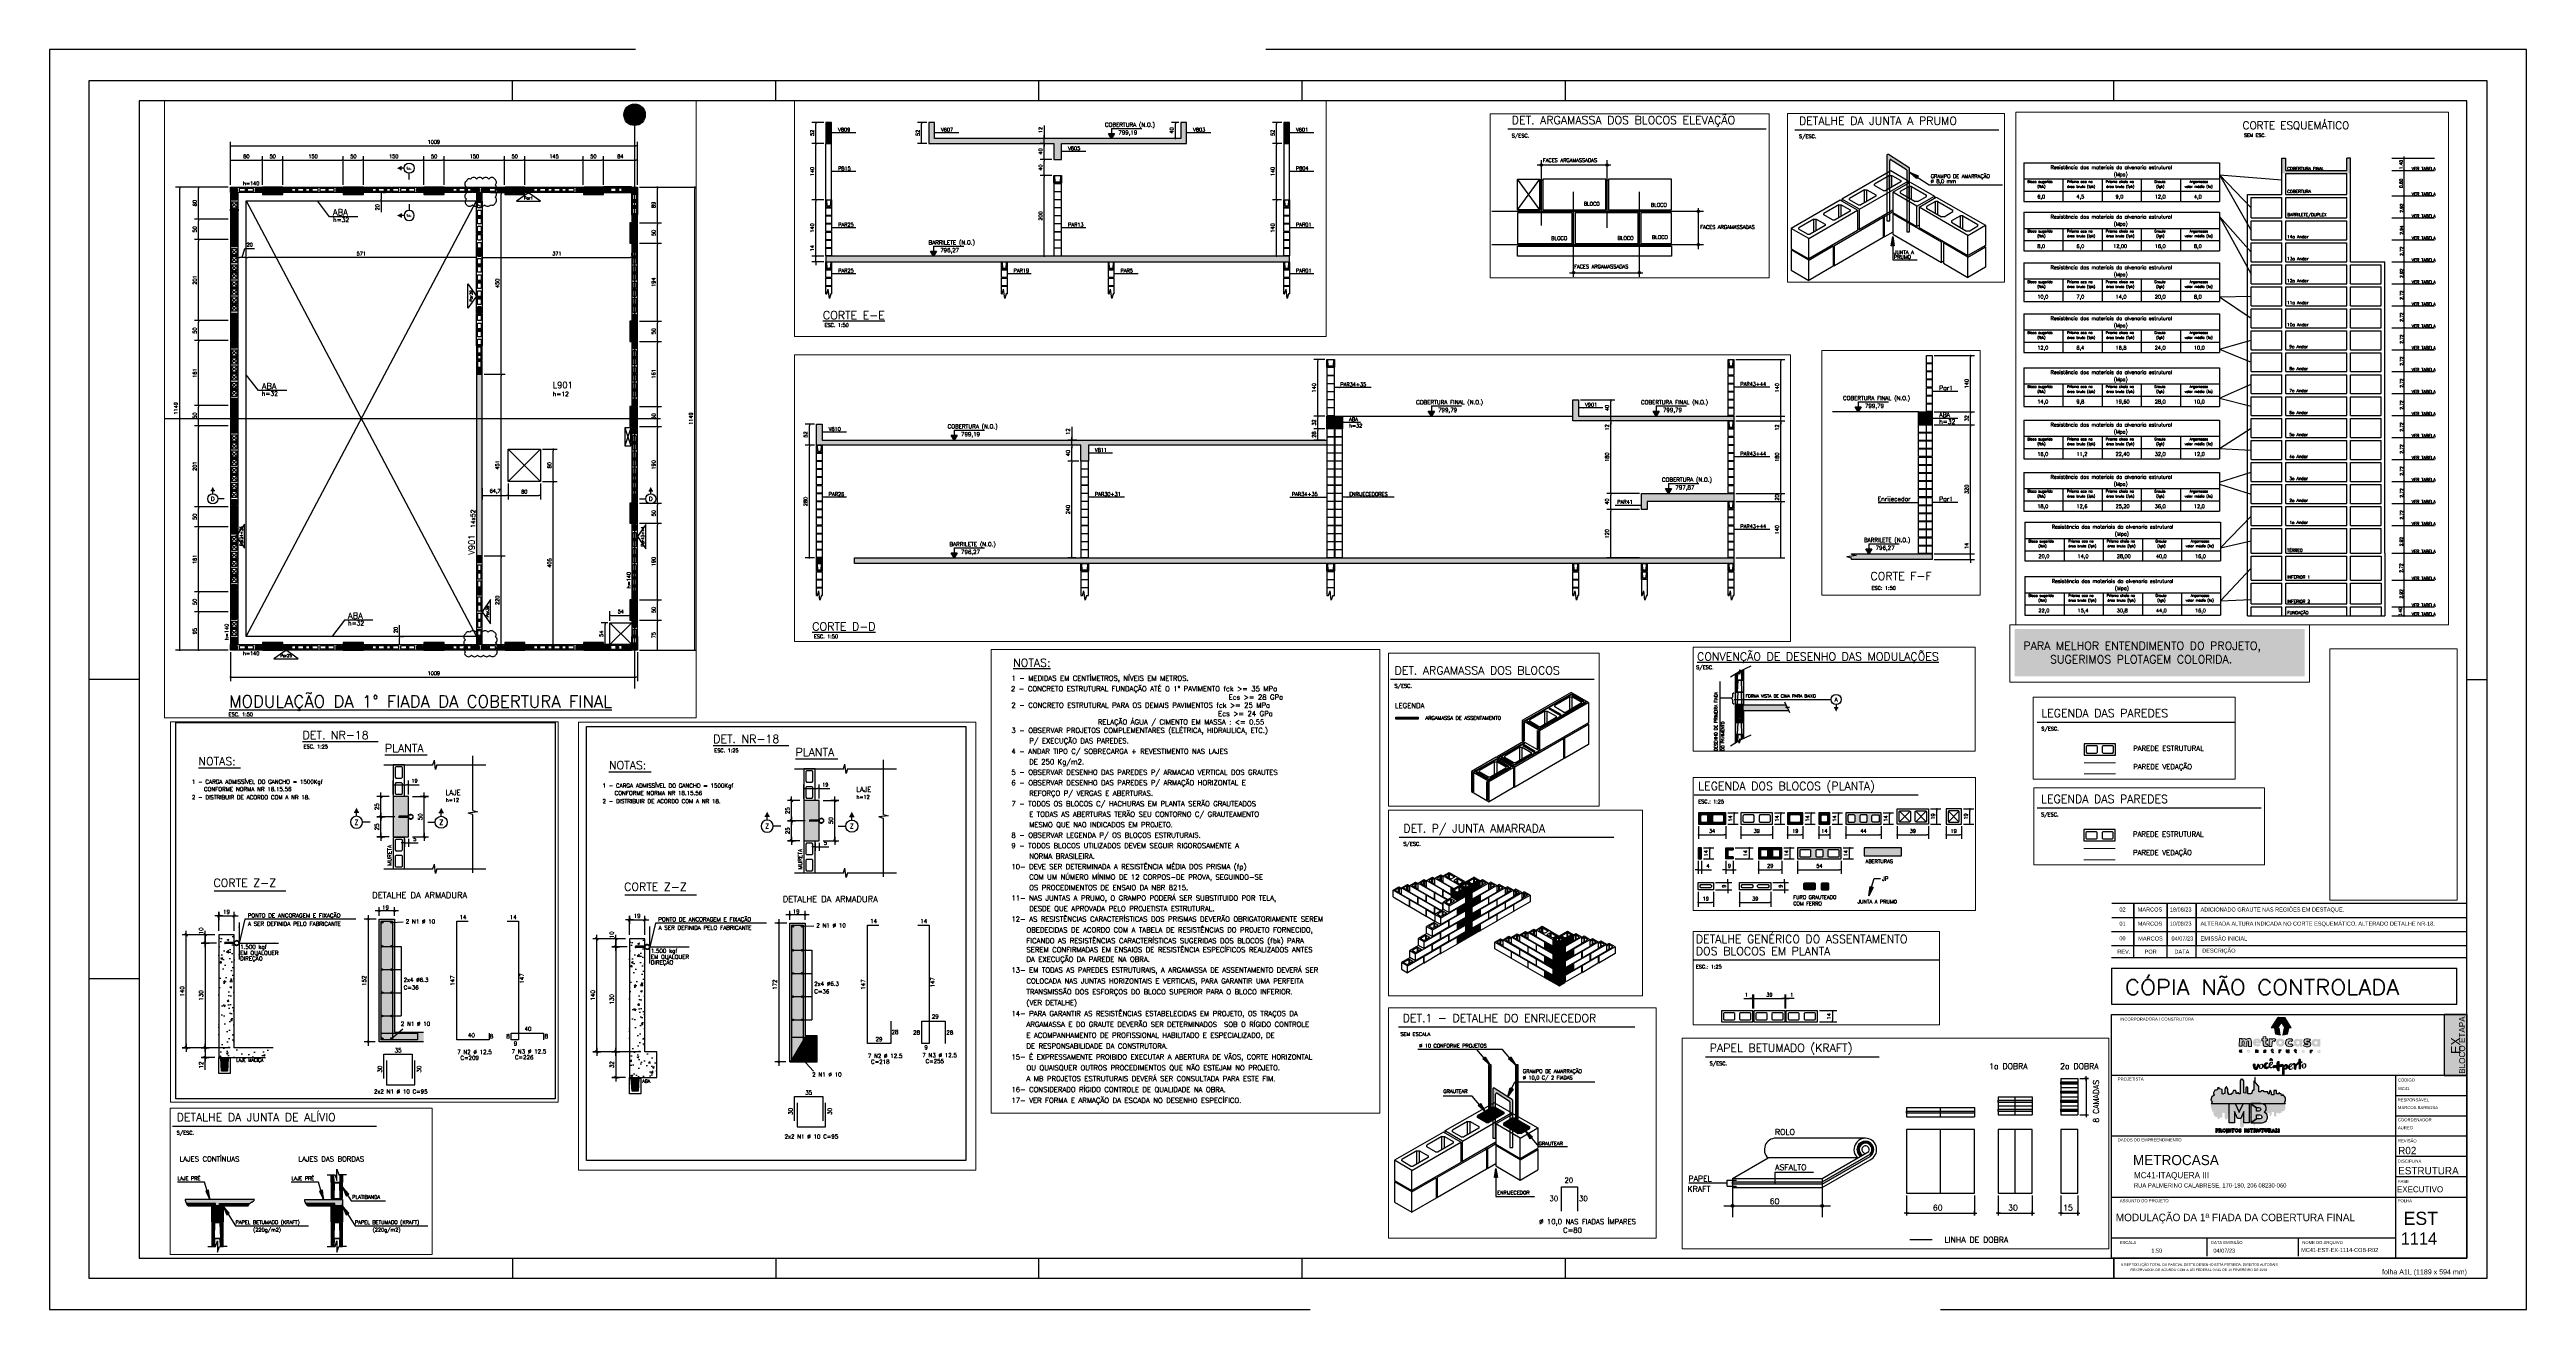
# Paper-space layout 'MC41-EST-EX-1114-COB-R02' of a CAD drawing. Extents: x 562 to 684, y 82 to 145.
# The model-space entities are those that its viewports show. They can reach past a viewport. Long polylines and large blocks are cut down to what shows.
import ezdxf
from ezdxf.enums import TextEntityAlignment as Align

# ---------------------------------------------------------------- set-up
doc = ezdxf.new("R2010")
doc.units = 0
doc.header["$LTSCALE"] = 25
for name, pattern in [('ACAD_ISO04W100', [30, 24, -3, 0, -3]), ('CENTER', [2, 1.25, -0.25, 0.25, -0.25]), ('DASHED', [19.05, 12.7, -6.35]), ('DASHED2', [0.375, 0.25, -0.125]), ('ESTILO_TQS_0002', [0.4, 0.1, -0.3]), ('ESTILO_TQS_0004', [3.3, 2, -0.4, 0.05, -0.4, 0.05, -0.4]), ('ESTILO_TQS_0005', [0.2, 0.1, -0.1]), ('HIDDEN', [0.375, 0.25, -0.125])]:
    doc.linetypes.add(name, pattern=pattern)
for name, color, linetype in [('12', 4, 'Continuous'), ('203', 1, 'DASHED2'), ('213', 252, 'Continuous'), ('228', 7, 'Continuous'), ('241', 2, 'Continuous'), ('245', 252, 'Continuous'), ('246', 7, 'Continuous'), ('247', 50, 'Continuous'), ('248', 100, 'Continuous'), ('249', 20, 'Continuous'), ('250', 151, 'Continuous'), ('252', 1, 'Continuous'), ('253', 251, 'Continuous'), ('4', 4, 'Continuous'), ('5', 2, 'Continuous'), ('50', 1, 'Continuous'), ('_ARQUIVO', 7, 'Continuous'), ('ABERTURAS', 53, 'Continuous'), ('ALVENARIA NÃO ESTRUTURAL', 242, 'Continuous'), ('ARQ-MAR', 2, 'Continuous'), ('ARQ_CAR', 7, 'Continuous'), ('ARQ_CAR-TXT', 7, 'Continuous'), ('ARQ_FOLHA', 7, 'Continuous'), ('ARQ_TXT-2', 2, 'Continuous'), ('ARQ_TXT-4', 4, 'Continuous'), ('ARQ_VISTA 0', 251, 'Continuous'), ('Arranque', 14, 'Continuous'), ('BLOCOS', 2, 'Continuous'), ('Concreto1', 252, 'Continuous'), ('Concreto2', 254, 'Continuous'), ('COTA', 1, 'Continuous'), ('COTAS', 1, 'Continuous'), ('EIXOS', 1, 'ESTILO_TQS_0004'), ('EST-LINHA-COTA', 1, 'Continuous'), ('EST-LINHAS', 2, 'Continuous'), ('EST-SOMBRA-PILAR', 1, 'Continuous'), ('EST-VALOR-COTA', 3, 'Continuous'), ('FERRO', 5, 'Continuous'), ('H1', 251, 'Continuous'), ('H2', 252, 'Continuous'), ('H3', 253, 'Continuous'), ('H4', 254, 'Continuous'), ('H5', 1, 'Continuous'), ('H7', 1, 'Continuous'), ('IND-EIXOS', 2, 'Continuous'), ('L-D', 2, 'Continuous'), ('L-N', 4, 'Continuous'), ('Layer 1', 7, 'Continuous'), ('LINHA-FINA', 1, 'Continuous'), ('Linha_fina', 1, 'Continuous'), ('Linha_media', 4, 'Continuous'), ('P-D', 2, 'Continuous'), ('PENA_01', 1, 'Continuous'), ('PENA_02', 2, 'Continuous'), ('PENA_03', 3, 'Continuous'), ('PENA_06', 6, 'Continuous'), ('Pena_1', 1, 'Continuous'), ('PENA_10', 253, 'Continuous'), ('PENA_12', 9, 'Continuous'), ('PENA_18', 1, 'Continuous'), ('Pena_2', 2, 'Continuous'), ('PENA_3', 3, 'Continuous'), ('Pena_4', 4, 'Continuous'), ('PENA_6', 6, 'Continuous'), ('PIL-N', 4, 'Continuous'), ('PILARETE', 3, 'Continuous'), ('PSG-NV1-HTC-251', 251, 'Continuous'), ('PSG-NV2-FLH-SELO', 1, 'Continuous'), ('SEC-LIN', 1, 'ESTILO_TQS_0002'), ('T1', 2, 'Continuous'), ('T3', 4, 'Continuous'), ('T4', 6, 'Continuous'), ('TEXT-EIXOS', 3, 'Continuous'), ('TEXTO', 3, 'Continuous'), ('TJANELA', 2, 'Continuous'), ('ver', 20, 'Continuous'), ('VIG-D', 2, 'Continuous'), ('VIG-N', 4, 'Continuous'), ('VIGA', 3, 'Continuous')]:
    doc.layers.add(name, color=color, linetype=linetype)
doc.layers.add('VIEWPORT', color=7, linetype='Continuous', plot=False)
doc.styles.add('01-MILLEU', font='GOTHIC.TTF')
doc.styles.add('CARIMBO', font='romans.shx', dxfattribs={"height": 30})
doc.styles.add('COTA', font='romans.shx')
doc.styles.add('R300', font='SIMPLEX.SHX', dxfattribs={"width": 1.1, "height": 5.5})
doc.styles.add('R80', font='simplex.shx', dxfattribs={"height": 10})
doc.styles.add('ROMANS', font='ROMANS')
doc.styles.get("Standard").update_dxf_attribs({"font": 'romans.shx'})
doc.styles.add('TEXTO', font='romans.shx', dxfattribs={"height": 10})
doc.styles.add('Texto1', font='romans.shx', dxfattribs={"height": 9})
doc.styles.add('Texto2', font='romans.shx', dxfattribs={"height": 12.5})
doc.styles.add('Texto3', font='romans.shx', dxfattribs={"height": 20})
doc.styles.add('Texto4', font='romans.shx', dxfattribs={"height": 30})
doc.styles.add('TQS_ARIAL', font='arial.ttf')
doc.dimstyles.new('forma', dxfattribs={"dimscale": 5, "dimtxt": 1.8, "dimasz": 0.8, "dimexe": 2, "dimexo": 1, "dimgap": 1, "dimtad": 1, "dimdec": 1, "dimzin": 9, "dimtxsty": 'COTA', "dimblk1": 'DOT', "dimblk2": 'DOT', "dimsah": 1, "dimcen": 0, "dimdle": 1, "dimclrd": 256, "dimclre": 256, "dimclrt": 2, "dimadec": 0, "dimazin": 0, "dimtfac": 1, "dimtdec": 0, "dimtmove": 0, "dimatfit": 3, "dimfxl": 1, "dimtolj": 1, "dimtzin": 0, "dimarcsym": 0})
doc.dimstyles.new('ZD1', dxfattribs={"dimtxt": 9, "dimasz": 1, "dimexe": 10, "dimexo": 10, "dimgap": 5, "dimtad": 1, "dimdec": 1, "dimzin": 12, "dimdsep": 46, "dimtxsty": 'R80', "dimblk1": 'ZD1', "dimblk2": 'ZD1', "dimsah": 1, "dimcen": 0.1, "dimdle": 10, "dimclrt": 2, "dimadec": 0, "dimazin": 0, "dimtfac": 1, "dimtdec": 1, "dimtmove": 0, "dimatfit": 3, "dimldrblk": 'ZD1', "dimfxl": 1, "dimtolj": 1, "dimtzin": 12, "dimarcsym": 0})
pattern_1 = [(45, (-43310.874, 1613.2194), (-2.24506403, 2.24506403), [])]

# ---------------------------------------------------------------- blocks, each defined once
blk = doc.blocks.new('*U66')
at = {"layer": 'ARQ_CAR-TXT', "true_color": 0x58ba48}
h = blk.add_hatch(color=85, dxfattribs=at)
h.dxf.hatch_style = 1
h.paths.add_polyline_path([(-11.3, 0), (0, 0), (0, 30), (-11.3, 30)])
at = {"layer": 'ARQ_CAR', "color": 5}
blk.add_lwpolyline([(-11.3, 0), (0, 0), (0, 30), (-11.3, 30)], close=True, dxfattribs=at)
at = {"layer": 'ARQ_CAR-TXT', "color": 4, "style": '01-MILLEU'}
blk.add_text('EX', height=4.61, rotation=90, dxfattribs=at).set_placement((-3.3, 10.6))
at = {"layer": 'ARQ_TXT-2', "style": '01-MILLEU'}
blk.add_text('EXECUTIVO', height=2.95, dxfattribs=at).set_placement((-34.5, -57.6))
blk = doc.blocks.new('METROCASA')
at = {"layer": 'Layer 1', "true_color": 0xed1c24}
h = blk.add_hatch(color=240, dxfattribs=at)
h.dxf.hatch_style = 2
h.paths.add_polyline_path([(-1.29, 0.86), (-1.02, -0.59), (0.13, -0.85), (-0.13, 0.85)])
h.paths.add_polyline_path([(2.84, 0.94), (1.22, 3.51), (-0.37, 3.52), (1.27, 0.94)])
h.paths.add_polyline_path([(-2.08, 0.96), (-0.44, 0.95), (0.36, 2.19), (-0.45, 3.48)])
h.paths.add_polyline_path([(0.77, -0.85), (1.92, -0.6), (2.21, 0.84), (1.05, 0.84)])
at = {"layer": 'Layer 1', "true_color": 0x404041}
h = blk.add_hatch(color=250, dxfattribs=at)
h.dxf.hatch_style = 2
edge = h.paths.add_edge_path()
edge.add_spline(control_points=[(-3.66, -4.74), (-3.71, -4.74), (-3.72, -4.72), (-3.72, -4.71), (-3.72, -4.68), (-3.69, -4.68), (-3.66, -4.68), (-3.6, -4.68), (-3.52, -4.7), (-3.48, -4.72), (-3.48, -4.72), (-3.38, -4.57), (-3.38, -4.57), (-3.44, -4.52), (-3.54, -4.48), (-3.65, -4.48), (-3.81, -4.48), (-3.97, -4.54), (-3.97, -4.71), (-3.97, -4.87), (-3.81, -4.92), (-3.68, -4.93), (-3.63, -4.93), (-3.61, -4.94), (-3.61, -4.97), (-3.61, -4.99), (-3.63, -5), (-3.68, -5), (-3.73, -5), (-3.81, -4.99), (-3.92, -4.92), (-3.92, -4.92), (-4, -5.11), (-4, -5.11), (-3.92, -5.16), (-3.79, -5.2), (-3.67, -5.2), (-3.51, -5.2), (-3.36, -5.14), (-3.35, -4.97), (-3.35, -4.79), (-3.52, -4.75), (-3.66, -4.74)], knot_values=[0, 0, 0, 0, 1, 1, 1, 2, 2, 2, 3, 3, 3, 4, 4, 4, 5, 5, 5, 6, 6, 6, 7, 7, 7, 8, 8, 8, 9, 9, 9, 10, 10, 10, 11, 11, 11, 12, 12, 12, 13, 13, 13, 14, 14, 14, 14], degree=3, periodic=0)
edge = h.paths.add_edge_path()
edge.add_spline(control_points=[(-5.55, -4.47), (-5.62, -4.47), (-5.7, -4.5), (-5.76, -4.56), (-5.76, -4.56), (-5.77, -4.49), (-5.77, -4.49), (-5.77, -4.49), (-6, -4.49), (-6, -4.49), (-6, -4.49), (-6, -5.17), (-6, -5.17), (-6, -5.17), (-5.75, -5.17), (-5.75, -5.17), (-5.75, -5.17), (-5.75, -4.81), (-5.75, -4.81), (-5.75, -4.72), (-5.69, -4.68), (-5.63, -4.68), (-5.58, -4.68), (-5.54, -4.71), (-5.54, -4.79), (-5.54, -4.79), (-5.54, -5.17), (-5.54, -5.17), (-5.54, -5.17), (-5.29, -5.17), (-5.29, -5.17), (-5.29, -5.17), (-5.28, -4.79), (-5.28, -4.79), (-5.28, -4.55), (-5.4, -4.48), (-5.55, -4.47)], knot_values=[0, 0, 0, 0, 1, 1, 1, 2, 2, 2, 3, 3, 3, 4, 4, 4, 5, 5, 5, 6, 6, 6, 7, 7, 7, 8, 8, 8, 9, 9, 9, 10, 10, 10, 11, 11, 11, 12, 12, 12, 12], degree=3, periodic=0)
edge = h.paths.add_edge_path()
edge.add_spline(control_points=[(-7.69, -4.46), (-7.89, -4.46), (-8.08, -4.57), (-8.08, -4.82), (-8.08, -5.06), (-7.89, -5.17), (-7.69, -5.17), (-7.5, -5.18), (-7.3, -5.07), (-7.3, -4.82), (-7.3, -4.57), (-7.49, -4.47), (-7.69, -4.46)], knot_values=[0, 0, 0, 0, 1, 1, 1, 2, 2, 2, 3, 3, 3, 4, 4, 4, 4], degree=3, periodic=0)
edge = h.paths.add_edge_path()
edge.add_spline(control_points=[(-7.69, -4.97), (-7.78, -4.97), (-7.83, -4.9), (-7.83, -4.82), (-7.83, -4.74), (-7.78, -4.67), (-7.69, -4.67), (-7.6, -4.67), (-7.55, -4.74), (-7.55, -4.82), (-7.55, -4.9), (-7.61, -4.97), (-7.69, -4.97)], knot_values=[0, 0, 0, 0, 1, 1, 1, 2, 2, 2, 3, 3, 3, 4, 4, 4, 4], degree=3, periodic=0)
edge = h.paths.add_edge_path()
edge.add_spline(control_points=[(-9.57, -4.95), (-9.67, -4.95), (-9.72, -4.88), (-9.72, -4.81), (-9.72, -4.73), (-9.67, -4.66), (-9.57, -4.66), (-9.53, -4.66), (-9.49, -4.67), (-9.46, -4.71), (-9.46, -4.71), (-9.32, -4.56), (-9.32, -4.56), (-9.39, -4.49), (-9.49, -4.45), (-9.59, -4.45), (-9.78, -4.45), (-9.97, -4.56), (-9.97, -4.81), (-9.97, -5.06), (-9.78, -5.16), (-9.59, -5.16), (-9.48, -5.16), (-9.39, -5.12), (-9.3, -5.05), (-9.3, -5.05), (-9.45, -4.9), (-9.45, -4.9), (-9.48, -4.93), (-9.53, -4.95), (-9.57, -4.95)], knot_values=[0, 0, 0, 0, 1, 1, 1, 2, 2, 2, 3, 3, 3, 4, 4, 4, 5, 5, 5, 6, 6, 6, 7, 7, 7, 8, 8, 8, 9, 9, 9, 10, 10, 10, 10], degree=3, periodic=0)
edge = h.paths.add_edge_path()
edge.add_spline(control_points=[(-1.68, -5), (-1.72, -5), (-1.74, -4.98), (-1.74, -4.93), (-1.74, -4.93), (-1.74, -4.71), (-1.74, -4.71), (-1.74, -4.71), (-1.59, -4.71), (-1.59, -4.71), (-1.59, -4.71), (-1.59, -4.52), (-1.59, -4.52), (-1.59, -4.52), (-1.74, -4.52), (-1.74, -4.52), (-1.74, -4.52), (-1.74, -4.32), (-1.74, -4.32), (-1.74, -4.32), (-1.99, -4.34), (-1.99, -4.34), (-1.99, -4.34), (-1.99, -4.51), (-1.99, -4.51), (-1.99, -4.51), (-2.1, -4.51), (-2.1, -4.51), (-2.1, -4.51), (-2.1, -4.71), (-2.1, -4.71), (-2.1, -4.71), (-1.99, -4.71), (-1.99, -4.71), (-1.99, -4.71), (-1.99, -4.93), (-1.99, -4.93), (-2, -5.14), (-1.88, -5.21), (-1.74, -5.21), (-1.67, -5.21), (-1.61, -5.19), (-1.55, -5.16), (-1.55, -5.16), (-1.6, -4.97), (-1.6, -4.97), (-1.62, -4.99), (-1.65, -5), (-1.68, -5)], knot_values=[0, 0, 0, 0, 1, 1, 1, 2, 2, 2, 3, 3, 3, 4, 4, 4, 5, 5, 5, 6, 6, 6, 7, 7, 7, 8, 8, 8, 9, 9, 9, 10, 10, 10, 11, 11, 11, 12, 12, 12, 13, 13, 13, 14, 14, 14, 15, 15, 15, 16, 16, 16, 16], degree=3, periodic=0)
edge = h.paths.add_edge_path()
edge.add_spline(control_points=[(9.78, -4.57), (9.78, -4.57), (9.77, -4.65), (9.77, -4.65), (9.73, -4.59), (9.66, -4.56), (9.57, -4.56), (9.37, -4.56), (9.24, -4.71), (9.24, -4.91), (9.24, -5.11), (9.35, -5.25), (9.55, -5.26), (9.62, -5.27), (9.71, -5.24), (9.77, -5.18), (9.77, -5.18), (9.78, -5.25), (9.78, -5.25), (9.78, -5.25), (10.01, -5.25), (10.01, -5.25), (10.01, -5.25), (10.02, -4.57), (10.02, -4.57), (10.02, -4.57), (9.78, -4.57), (9.78, -4.57)], knot_values=[0, 0, 0, 0, 1, 1, 1, 2, 2, 2, 3, 3, 3, 4, 4, 4, 5, 5, 5, 6, 6, 6, 7, 7, 7, 8, 8, 8, 9, 9, 9, 9], degree=3, periodic=0)
edge = h.paths.add_edge_path()
edge.add_spline(control_points=[(9.62, -5.06), (9.55, -5.06), (9.49, -5), (9.49, -4.91), (9.49, -4.82), (9.55, -4.76), (9.62, -4.76), (9.71, -4.76), (9.76, -4.82), (9.76, -4.91), (9.76, -4.99), (9.71, -5.06), (9.62, -5.06)], knot_values=[0, 0, 0, 0, 1, 1, 1, 2, 2, 2, 3, 3, 3, 4, 4, 4, 4], degree=3, periodic=0)
edge = h.paths.add_edge_path()
edge.add_spline(control_points=[(7.69, -4.64), (7.69, -4.64), (7.68, -4.56), (7.68, -4.56), (7.68, -4.56), (7.45, -4.56), (7.45, -4.56), (7.45, -4.56), (7.45, -5.24), (7.45, -5.24), (7.45, -5.24), (7.7, -5.24), (7.7, -5.24), (7.7, -5.24), (7.7, -4.89), (7.7, -4.89), (7.7, -4.8), (7.76, -4.76), (7.82, -4.76), (7.86, -4.76), (7.89, -4.77), (7.93, -4.8), (7.93, -4.8), (8.04, -4.62), (8.04, -4.62), (7.99, -4.57), (7.93, -4.55), (7.86, -4.55), (7.79, -4.55), (7.73, -4.57), (7.69, -4.64)], knot_values=[0, 0, 0, 0, 1, 1, 1, 2, 2, 2, 3, 3, 3, 4, 4, 4, 5, 5, 5, 6, 6, 6, 7, 7, 7, 8, 8, 8, 9, 9, 9, 10, 10, 10, 10], degree=3, periodic=0)
edge = h.paths.add_edge_path()
edge.add_spline(control_points=[(5.76, -4.54), (5.56, -4.54), (5.37, -4.64), (5.37, -4.89), (5.37, -5.14), (5.56, -5.24), (5.75, -5.25), (5.95, -5.25), (6.14, -5.14), (6.14, -4.89), (6.15, -4.65), (5.96, -4.54), (5.76, -4.54)], knot_values=[0, 0, 0, 0, 1, 1, 1, 2, 2, 2, 3, 3, 3, 4, 4, 4, 4], degree=3, periodic=0)
edge = h.paths.add_edge_path()
edge.add_spline(control_points=[(5.76, -5.04), (5.67, -5.04), (5.62, -4.97), (5.62, -4.89), (5.62, -4.81), (5.67, -4.74), (5.76, -4.74), (5.85, -4.74), (5.9, -4.81), (5.9, -4.89), (5.9, -4.97), (5.84, -5.04), (5.76, -5.04)], knot_values=[0, 0, 0, 0, 1, 1, 1, 2, 2, 2, 3, 3, 3, 4, 4, 4, 4], degree=3, periodic=0)
edge = h.paths.add_edge_path()
edge.add_spline(control_points=[(4, -5.03), (3.96, -5.03), (3.94, -5.01), (3.93, -4.96), (3.93, -4.96), (3.94, -4.74), (3.94, -4.74), (3.94, -4.74), (4.09, -4.74), (4.09, -4.74), (4.09, -4.74), (4.09, -4.55), (4.09, -4.55), (4.09, -4.55), (3.94, -4.55), (3.94, -4.55), (3.94, -4.55), (3.94, -4.35), (3.94, -4.35), (3.94, -4.35), (3.69, -4.38), (3.69, -4.38), (3.69, -4.38), (3.69, -4.54), (3.69, -4.54), (3.69, -4.54), (3.58, -4.54), (3.58, -4.54), (3.58, -4.54), (3.58, -4.74), (3.58, -4.74), (3.58, -4.74), (3.69, -4.74), (3.69, -4.74), (3.69, -4.74), (3.68, -4.96), (3.68, -4.96), (3.68, -5.17), (3.8, -5.24), (3.93, -5.24), (4, -5.24), (4.07, -5.22), (4.13, -5.19), (4.13, -5.19), (4.08, -5), (4.08, -5), (4.05, -5.02), (4.03, -5.03), (4, -5.03)], knot_values=[0, 0, 0, 0, 1, 1, 1, 2, 2, 2, 3, 3, 3, 4, 4, 4, 5, 5, 5, 6, 6, 6, 7, 7, 7, 8, 8, 8, 9, 9, 9, 10, 10, 10, 11, 11, 11, 12, 12, 12, 13, 13, 13, 14, 14, 14, 15, 15, 15, 16, 16, 16, 16], degree=3, periodic=0)
edge = h.paths.add_edge_path()
edge.add_spline(control_points=[(2.03, -4.89), (2.03, -4.98), (1.97, -5.02), (1.91, -5.02), (1.87, -5.02), (1.82, -4.99), (1.82, -4.9), (1.82, -4.9), (1.82, -4.53), (1.82, -4.53), (1.82, -4.53), (1.57, -4.53), (1.57, -4.53), (1.57, -4.53), (1.57, -4.9), (1.57, -4.9), (1.57, -5.15), (1.69, -5.22), (1.83, -5.22), (1.9, -5.23), (1.99, -5.2), (2.05, -5.14), (2.05, -5.14), (2.06, -5.21), (2.06, -5.21), (2.06, -5.21), (2.28, -5.21), (2.28, -5.21), (2.28, -5.21), (2.28, -4.53), (2.28, -4.53), (2.28, -4.53), (2.03, -4.53), (2.03, -4.53), (2.03, -4.53), (2.03, -4.89), (2.03, -4.89)], knot_values=[0, 0, 0, 0, 1, 1, 1, 2, 2, 2, 3, 3, 3, 4, 4, 4, 5, 5, 5, 6, 6, 6, 7, 7, 7, 8, 8, 8, 9, 9, 9, 10, 10, 10, 11, 11, 11, 12, 12, 12, 12], degree=3, periodic=0)
edge = h.paths.add_edge_path()
edge.add_spline(control_points=[(-0.02, -4.59), (-0.02, -4.59), (-0.04, -4.52), (-0.04, -4.52), (-0.04, -4.52), (-0.26, -4.52), (-0.26, -4.52), (-0.26, -4.52), (-0.27, -5.2), (-0.27, -5.2), (-0.27, -5.2), (-0.02, -5.2), (-0.02, -5.2), (-0.02, -5.2), (-0.01, -4.85), (-0.01, -4.85), (-0.01, -4.76), (0.04, -4.72), (0.1, -4.72), (0.15, -4.72), (0.18, -4.73), (0.22, -4.76), (0.22, -4.76), (0.32, -4.58), (0.32, -4.58), (0.28, -4.53), (0.21, -4.51), (0.14, -4.5), (0.08, -4.5), (0.01, -4.53), (-0.02, -4.59)], knot_values=[0, 0, 0, 0, 1, 1, 1, 2, 2, 2, 3, 3, 3, 4, 4, 4, 5, 5, 5, 6, 6, 6, 7, 7, 7, 8, 8, 8, 9, 9, 9, 10, 10, 10, 10], degree=3, periodic=0)
at = {"layer": 'Layer 1', "true_color": 0xed1c24}
h = blk.add_hatch(color=240, dxfattribs=at)
h.dxf.hatch_style = 2
edge = h.paths.add_edge_path()
edge.add_spline(control_points=[(-1.94, -1.96), (-1.94, -1.96), (-1.98, -1.76), (-1.98, -1.76), (-1.98, -1.76), (-2.62, -1.75), (-2.62, -1.75), (-2.62, -1.75), (-2.63, -3.66), (-2.63, -3.66), (-2.63, -3.66), (-1.92, -3.66), (-1.92, -3.66), (-1.92, -3.66), (-1.91, -2.67), (-1.91, -2.67), (-1.91, -2.42), (-1.76, -2.31), (-1.58, -2.31), (-1.46, -2.31), (-1.38, -2.34), (-1.26, -2.43), (-1.26, -2.43), (-0.98, -1.92), (-0.98, -1.92), (-1.1, -1.79), (-1.28, -1.71), (-1.48, -1.71), (-1.66, -1.71), (-1.84, -1.79), (-1.94, -1.96)], knot_values=[0, 0, 0, 0, 1, 1, 1, 2, 2, 2, 3, 3, 3, 4, 4, 4, 5, 5, 5, 6, 6, 6, 7, 7, 7, 8, 8, 8, 9, 9, 9, 10, 10, 10, 10], degree=3, periodic=0)
edge = h.paths.add_edge_path()
edge.add_spline(control_points=[(-5.6, -1.69), (-6.11, -1.69), (-6.66, -1.99), (-6.66, -2.69), (-6.67, -3.38), (-6.16, -3.68), (-5.56, -3.68), (-5.23, -3.68), (-4.92, -3.58), (-4.69, -3.37), (-4.69, -3.37), (-5.04, -2.98), (-5.04, -2.98), (-5.16, -3.07), (-5.32, -3.13), (-5.53, -3.13), (-5.68, -3.13), (-5.9, -3.06), (-5.95, -2.89), (-5.95, -2.89), (-4.62, -2.89), (-4.62, -2.89), (-4.45, -2.14), (-4.92, -1.69), (-5.6, -1.69)], knot_values=[0, 0, 0, 0, 1, 1, 1, 2, 2, 2, 3, 3, 3, 4, 4, 4, 5, 5, 5, 6, 6, 6, 7, 7, 7, 8, 8, 8, 8], degree=3, periodic=0)
edge = h.paths.add_edge_path()
edge.add_spline(control_points=[(-5.94, -2.43), (-5.89, -2.12), (-5.27, -2.13), (-5.25, -2.43), (-5.25, -2.43), (-5.94, -2.43), (-5.94, -2.43)], knot_values=[0, 0, 0, 0, 1, 1, 1, 2, 2, 2, 2], degree=3, periodic=0)
edge = h.paths.add_edge_path()
edge.add_spline(control_points=[(4.86, -2), (4.76, -1.84), (4.58, -1.75), (4.31, -1.75), (3.75, -1.74), (3.38, -2.17), (3.38, -2.74), (3.37, -3.29), (3.68, -3.69), (4.24, -3.73), (4.45, -3.74), (4.71, -3.67), (4.87, -3.49), (4.87, -3.49), (4.9, -3.7), (4.9, -3.7), (4.9, -3.7), (5.56, -3.7), (5.56, -3.7), (5.56, -3.7), (5.57, -1.8), (5.57, -1.8), (5.57, -1.8), (4.9, -1.79), (4.9, -1.79), (4.9, -1.79), (4.86, -2), (4.86, -2)], knot_values=[0, 0, 0, 0, 1, 1, 1, 2, 2, 2, 3, 3, 3, 4, 4, 4, 5, 5, 5, 6, 6, 6, 7, 7, 7, 8, 8, 8, 9, 9, 9, 9], degree=3, periodic=0)
edge = h.paths.add_edge_path()
edge.add_spline(control_points=[(4.46, -3.16), (4.25, -3.16), (4.08, -3.01), (4.08, -2.74), (4.08, -2.47), (4.25, -2.32), (4.47, -2.32), (4.72, -2.32), (4.86, -2.49), (4.86, -2.74), (4.86, -2.97), (4.7, -3.16), (4.46, -3.16)], knot_values=[0, 0, 0, 0, 1, 1, 1, 2, 2, 2, 3, 3, 3, 4, 4, 4, 4], degree=3, periodic=0)
edge = h.paths.add_edge_path()
edge.add_spline(control_points=[(-7.68, -1.68), (-7.94, -1.68), (-8.15, -1.76), (-8.31, -1.95), (-8.4, -1.77), (-8.59, -1.69), (-8.78, -1.68), (-8.98, -1.68), (-9.19, -1.76), (-9.31, -1.92), (-9.31, -1.92), (-9.36, -1.72), (-9.36, -1.72), (-9.36, -1.72), (-9.95, -1.71), (-9.95, -1.71), (-9.95, -1.71), (-9.96, -3.62), (-9.96, -3.62), (-9.96, -3.62), (-9.26, -3.62), (-9.26, -3.62), (-9.26, -3.62), (-9.25, -2.58), (-9.25, -2.58), (-9.25, -2.37), (-9.12, -2.27), (-9, -2.27), (-8.87, -2.27), (-8.8, -2.35), (-8.8, -2.57), (-8.8, -2.57), (-8.81, -3.62), (-8.81, -3.62), (-8.81, -3.62), (-8.11, -3.63), (-8.11, -3.63), (-8.11, -3.63), (-8.1, -2.58), (-8.1, -2.58), (-8.1, -2.37), (-7.98, -2.29), (-7.86, -2.29), (-7.75, -2.29), (-7.66, -2.37), (-7.66, -2.57), (-7.66, -2.57), (-7.67, -3.63), (-7.67, -3.63), (-7.67, -3.63), (-6.96, -3.63), (-6.96, -3.63), (-6.96, -3.63), (-6.95, -2.57), (-6.95, -2.57), (-6.95, -1.94), (-7.26, -1.68), (-7.68, -1.68)], knot_values=[0, 0, 0, 0, 1, 1, 1, 2, 2, 2, 3, 3, 3, 4, 4, 4, 5, 5, 5, 6, 6, 6, 7, 7, 7, 8, 8, 8, 9, 9, 9, 10, 10, 10, 11, 11, 11, 12, 12, 12, 13, 13, 13, 14, 14, 14, 15, 15, 15, 16, 16, 16, 17, 17, 17, 18, 18, 18, 19, 19, 19, 19], degree=3, periodic=0)
edge = h.paths.add_edge_path()
edge.add_spline(control_points=[(-3.23, -3.11), (-3.34, -3.11), (-3.41, -3.06), (-3.42, -2.93), (-3.42, -2.93), (-3.41, -2.3), (-3.41, -2.3), (-3.41, -2.3), (-2.98, -2.3), (-2.98, -2.3), (-2.98, -2.3), (-2.98, -1.76), (-2.98, -1.76), (-2.98, -1.76), (-3.41, -1.76), (-3.41, -1.76), (-3.41, -1.76), (-3.4, -1.21), (-3.4, -1.21), (-3.4, -1.21), (-4.11, -1.28), (-4.11, -1.28), (-4.11, -1.28), (-4.11, -1.76), (-4.11, -1.76), (-4.11, -1.76), (-4.42, -1.75), (-4.42, -1.75), (-4.42, -1.75), (-4.42, -2.3), (-4.42, -2.3), (-4.42, -2.3), (-4.11, -2.3), (-4.11, -2.3), (-4.11, -2.3), (-4.12, -2.92), (-4.12, -2.92), (-4.13, -3.52), (-3.79, -3.69), (-3.42, -3.7), (-3.22, -3.7), (-3.03, -3.66), (-2.87, -3.57), (-2.87, -3.57), (-3.02, -3.05), (-3.02, -3.05), (-3.08, -3.09), (-3.16, -3.11), (-3.23, -3.11)], knot_values=[0, 0, 0, 0, 1, 1, 1, 2, 2, 2, 3, 3, 3, 4, 4, 4, 5, 5, 5, 6, 6, 6, 7, 7, 7, 8, 8, 8, 9, 9, 9, 10, 10, 10, 11, 11, 11, 12, 12, 12, 13, 13, 13, 14, 14, 14, 15, 15, 15, 16, 16, 16, 16], degree=3, periodic=0)
edge = h.paths.add_edge_path()
edge.add_spline(control_points=[(2.53, -3.13), (2.26, -3.13), (2.12, -2.94), (2.12, -2.74), (2.12, -2.5), (2.27, -2.3), (2.54, -2.3), (2.66, -2.3), (2.77, -2.35), (2.86, -2.44), (2.86, -2.44), (3.24, -2.04), (3.24, -2.04), (3.04, -1.84), (2.77, -1.74), (2.5, -1.74), (1.96, -1.73), (1.43, -2.04), (1.42, -2.73), (1.42, -3.44), (1.94, -3.72), (2.5, -3.72), (2.78, -3.72), (3.06, -3.6), (3.28, -3.4), (3.28, -3.4), (2.88, -2.98), (2.88, -2.98), (2.79, -3.08), (2.66, -3.13), (2.53, -3.13)], knot_values=[0, 0, 0, 0, 1, 1, 1, 2, 2, 2, 3, 3, 3, 4, 4, 4, 5, 5, 5, 6, 6, 6, 7, 7, 7, 8, 8, 8, 9, 9, 9, 10, 10, 10, 10], degree=3, periodic=0)
edge = h.paths.add_edge_path()
edge.add_spline(control_points=[(9.37, -1.82), (9.37, -1.82), (9.33, -2.02), (9.33, -2.02), (9.23, -1.87), (9.04, -1.77), (8.77, -1.77), (8.22, -1.77), (7.85, -2.2), (7.84, -2.76), (7.84, -3.31), (8.15, -3.71), (8.71, -3.75), (8.92, -3.76), (9.17, -3.7), (9.34, -3.51), (9.34, -3.51), (9.37, -3.72), (9.37, -3.72), (9.37, -3.72), (10.02, -3.72), (10.02, -3.72), (10.02, -3.72), (10.03, -1.82), (10.03, -1.82), (10.03, -1.82), (9.37, -1.82), (9.37, -1.82)], knot_values=[0, 0, 0, 0, 1, 1, 1, 2, 2, 2, 3, 3, 3, 4, 4, 4, 5, 5, 5, 6, 6, 6, 7, 7, 7, 8, 8, 8, 9, 9, 9, 9], degree=3, periodic=0)
edge = h.paths.add_edge_path()
edge.add_spline(control_points=[(8.93, -3.18), (8.71, -3.18), (8.55, -3.03), (8.55, -2.76), (8.55, -2.5), (8.72, -2.34), (8.93, -2.35), (9.18, -2.35), (9.32, -2.51), (9.32, -2.77), (9.32, -2.99), (9.17, -3.18), (8.93, -3.18)], knot_values=[0, 0, 0, 0, 1, 1, 1, 2, 2, 2, 3, 3, 3, 4, 4, 4, 4], degree=3, periodic=0)
edge = h.paths.add_edge_path()
edge.add_spline(control_points=[(6.78, -2.48), (6.66, -2.48), (6.63, -2.42), (6.63, -2.39), (6.63, -2.32), (6.7, -2.29), (6.8, -2.3), (6.96, -2.29), (7.18, -2.35), (7.28, -2.41), (7.28, -2.41), (7.58, -1.99), (7.58, -1.99), (7.4, -1.85), (7.12, -1.76), (6.81, -1.76), (6.36, -1.75), (5.93, -1.92), (5.93, -2.38), (5.92, -2.84), (6.37, -2.99), (6.74, -3), (6.88, -3.02), (6.94, -3.05), (6.94, -3.11), (6.94, -3.17), (6.87, -3.2), (6.75, -3.2), (6.59, -3.19), (6.36, -3.18), (6.07, -2.98), (6.07, -2.98), (5.84, -3.5), (5.84, -3.5), (6.05, -3.66), (6.43, -3.75), (6.76, -3.76), (7.22, -3.76), (7.65, -3.58), (7.65, -3.11), (7.65, -2.61), (7.17, -2.49), (6.78, -2.48)], knot_values=[0, 0, 0, 0, 1, 1, 1, 2, 2, 2, 3, 3, 3, 4, 4, 4, 5, 5, 5, 6, 6, 6, 7, 7, 7, 8, 8, 8, 9, 9, 9, 10, 10, 10, 11, 11, 11, 12, 12, 12, 13, 13, 13, 14, 14, 14, 14], degree=3, periodic=0)
edge = h.paths.add_edge_path()
edge.add_spline(control_points=[(0.13, -1.72), (-0.42, -1.72), (-0.95, -2.01), (-0.96, -2.72), (-0.96, -3.41), (-0.42, -3.71), (0.12, -3.72), (0.66, -3.72), (1.21, -3.42), (1.22, -2.73), (1.22, -2.03), (0.7, -1.73), (0.13, -1.72)], knot_values=[0, 0, 0, 0, 1, 1, 1, 2, 2, 2, 3, 3, 3, 4, 4, 4, 4], degree=3, periodic=0)
edge = h.paths.add_edge_path()
edge.add_spline(control_points=[(0.13, -3.13), (-0.12, -3.13), (-0.27, -2.94), (-0.26, -2.72), (-0.26, -2.5), (-0.12, -2.3), (0.13, -2.31), (0.38, -2.31), (0.52, -2.5), (0.52, -2.72), (0.52, -2.96), (0.37, -3.14), (0.13, -3.13)], knot_values=[0, 0, 0, 0, 1, 1, 1, 2, 2, 2, 3, 3, 3, 4, 4, 4, 4], degree=3, periodic=0)
at = {"layer": 'Layer 1', "true_color": 0x404041}
h = blk.add_hatch(color=250, dxfattribs=at)
h.dxf.hatch_style = 2
edge = h.paths.add_edge_path()
edge.add_spline(control_points=[(-2.43, -7.17), (-2.4, -7.16), (-2.38, -7.15), (-2.36, -7.14), (-2.33, -7.13), (-2.31, -7.11), (-2.3, -7.09), (-2.28, -7.07), (-2.26, -7.04), (-2.24, -7.01), (-2.22, -6.98), (-2.2, -6.95), (-2.17, -6.92), (-2.15, -6.93), (-2.11, -6.95), (-2.08, -6.98), (-2.05, -7.01), (-2.01, -7.04), (-1.98, -7.06), (-1.94, -7.09), (-1.9, -7.11), (-1.87, -7.13), (-1.84, -7.14), (-1.81, -7.14), (-1.78, -7.12), (-1.75, -7.1), (-1.75, -7.07), (-1.76, -7.02), (-1.78, -6.98), (-1.8, -6.94), (-1.84, -6.89), (-1.87, -6.84), (-1.91, -6.8), (-1.96, -6.76), (-2, -6.72), (-2.04, -6.69), (-2.07, -6.68), (-2.11, -6.66), (-2.15, -6.65), (-2.18, -6.64), (-2.21, -6.64), (-2.24, -6.64), (-2.26, -6.65), (-2.29, -6.66), (-2.31, -6.68), (-2.33, -6.71), (-2.35, -6.73), (-2.36, -6.77), (-2.38, -6.82), (-2.4, -6.84), (-2.41, -6.87), (-2.43, -6.91), (-2.44, -6.95), (-2.46, -6.99), (-2.47, -7.03), (-2.48, -7.07), (-2.48, -7.11), (-2.48, -7.14), (-2.47, -7.16), (-2.46, -7.18), (-2.43, -7.17)], knot_values=[0, 0, 0, 0, 1, 1, 1, 2, 2, 2, 3, 3, 3, 4, 4, 4, 5, 5, 5, 6, 6, 6, 7, 7, 7, 8, 8, 8, 9, 9, 9, 10, 10, 10, 11, 11, 11, 12, 12, 12, 13, 13, 13, 14, 14, 14, 15, 15, 15, 16, 16, 16, 17, 17, 17, 18, 18, 18, 19, 19, 19, 20, 20, 20, 20], degree=3, periodic=0)
edge = h.paths.add_edge_path()
edge.add_spline(control_points=[(-5.26, -8.04), (-5.28, -8.03), (-5.33, -8.05), (-5.4, -8.1), (-5.49, -8.17), (-5.55, -8.25), (-5.6, -8.35), (-5.65, -8.45), (-5.69, -8.55), (-5.71, -8.65), (-5.74, -8.76), (-5.76, -8.85), (-5.77, -8.93), (-5.78, -9.02), (-5.8, -9.07), (-5.81, -9.1), (-5.83, -9.13), (-5.85, -9.12), (-5.88, -9.08), (-5.91, -9.04), (-5.94, -8.98), (-5.97, -8.89), (-6, -8.8), (-6.02, -8.7), (-6.04, -8.57), (-6.05, -8.44), (-6.05, -8.3), (-6.03, -8.14), (-6.03, -8.11), (-6.04, -8.08), (-6.06, -8.06), (-6.09, -8.03), (-6.12, -8.01), (-6.16, -8), (-6.2, -7.98), (-6.25, -7.98), (-6.3, -7.98), (-6.35, -7.99), (-6.4, -8), (-6.45, -8.03), (-6.48, -8.05), (-6.5, -8.08), (-6.52, -8.13), (-6.53, -8.18), (-6.53, -8.24), (-6.53, -8.31), (-6.53, -8.38), (-6.52, -8.45), (-6.5, -8.52), (-6.49, -8.6), (-6.47, -8.67), (-6.45, -8.74), (-6.43, -8.81), (-6.41, -8.87), (-6.39, -8.93), (-6.36, -8.98), (-6.34, -9.03), (-6.32, -9.05), (-6.29, -9.1), (-6.26, -9.14), (-6.23, -9.18), (-6.19, -9.23), (-6.16, -9.27), (-6.11, -9.3), (-6.07, -9.34), (-6.02, -9.36), (-5.96, -9.37), (-5.9, -9.38), (-5.83, -9.38), (-5.75, -9.35), (-5.71, -9.34), (-5.67, -9.31), (-5.63, -9.25), (-5.58, -9.19), (-5.54, -9.12), (-5.51, -9.05), (-5.47, -8.98), (-5.44, -8.9), (-5.41, -8.82), (-5.38, -8.74), (-5.36, -8.67), (-5.34, -8.61), (-5.32, -8.53), (-5.29, -8.44), (-5.27, -8.36), (-5.25, -8.27), (-5.23, -8.2), (-5.23, -8.15), (-5.22, -8.09), (-5.23, -8.06), (-5.26, -8.04)], knot_values=[0, 0, 0, 0, 1, 1, 1, 2, 2, 2, 3, 3, 3, 4, 4, 4, 5, 5, 5, 6, 6, 6, 7, 7, 7, 8, 8, 8, 9, 9, 9, 10, 10, 10, 11, 11, 11, 12, 12, 12, 13, 13, 13, 14, 14, 14, 15, 15, 15, 16, 16, 16, 17, 17, 17, 18, 18, 18, 19, 19, 19, 20, 20, 20, 21, 21, 21, 22, 22, 22, 23, 23, 23, 24, 24, 24, 25, 25, 25, 26, 26, 26, 27, 27, 27, 28, 28, 28, 29, 29, 29, 30, 30, 30, 30], degree=3, periodic=0)
edge = h.paths.add_edge_path()
edge.add_spline(control_points=[(-1.57, -8.39), (-1.57, -8.35), (-1.58, -8.33), (-1.6, -8.33), (-1.62, -8.34), (-1.64, -8.36), (-1.66, -8.39), (-1.68, -8.43), (-1.71, -8.47), (-1.75, -8.52), (-1.78, -8.56), (-1.82, -8.61), (-1.87, -8.65), (-1.92, -8.7), (-1.99, -8.73), (-2.07, -8.75), (-2.11, -8.76), (-2.14, -8.76), (-2.17, -8.75), (-2.19, -8.74), (-2.22, -8.73), (-2.24, -8.72), (-2.26, -8.7), (-2.27, -8.68), (-2.28, -8.66), (-2.3, -8.64), (-2.31, -8.61), (-2.31, -8.59), (-2.33, -8.53), (-2.34, -8.45), (-2.33, -8.37), (-2.27, -8.37), (-2.2, -8.36), (-2.14, -8.33), (-2.08, -8.31), (-2.02, -8.28), (-1.96, -8.23), (-1.89, -8.19), (-1.83, -8.12), (-1.77, -8.03), (-1.71, -7.95), (-1.68, -7.87), (-1.66, -7.8), (-1.65, -7.72), (-1.65, -7.65), (-1.67, -7.59), (-1.69, -7.53), (-1.72, -7.48), (-1.77, -7.45), (-1.81, -7.41), (-1.87, -7.39), (-1.93, -7.39), (-2, -7.4), (-2.06, -7.41), (-2.13, -7.43), (-2.2, -7.44), (-2.26, -7.47), (-2.32, -7.5), (-2.38, -7.53), (-2.44, -7.57), (-2.49, -7.62), (-2.54, -7.67), (-2.58, -7.72), (-2.62, -7.78), (-2.66, -7.87), (-2.7, -7.94), (-2.72, -8.02), (-2.74, -8.1), (-2.75, -8.16), (-2.76, -8.22), (-2.77, -8.29), (-2.77, -8.36), (-2.76, -8.42), (-2.75, -8.52), (-2.72, -8.62), (-2.68, -8.71), (-2.65, -8.78), (-2.6, -8.86), (-2.54, -8.92), (-2.47, -8.99), (-2.39, -9.03), (-2.28, -9.05), (-2.17, -9.07), (-2.07, -9.07), (-1.98, -9.04), (-1.9, -9.01), (-1.83, -8.97), (-1.78, -8.91), (-1.72, -8.86), (-1.68, -8.8), (-1.64, -8.73), (-1.61, -8.66), (-1.59, -8.6), (-1.58, -8.54), (-1.57, -8.48), (-1.56, -8.43), (-1.57, -8.39)], knot_values=[0, 0, 0, 0, 1, 1, 1, 2, 2, 2, 3, 3, 3, 4, 4, 4, 5, 5, 5, 6, 6, 6, 7, 7, 7, 8, 8, 8, 9, 9, 9, 10, 10, 10, 11, 11, 11, 12, 12, 12, 13, 13, 13, 14, 14, 14, 15, 15, 15, 16, 16, 16, 17, 17, 17, 18, 18, 18, 19, 19, 19, 20, 20, 20, 21, 21, 21, 22, 22, 22, 23, 23, 23, 24, 24, 24, 25, 25, 25, 26, 26, 26, 27, 27, 27, 28, 28, 28, 29, 29, 29, 30, 30, 30, 31, 31, 31, 32, 32, 32, 32], degree=3, periodic=0)
edge = h.paths.add_edge_path()
edge.add_spline(control_points=[(-2.31, -8.07), (-2.31, -8.04), (-2.3, -8.01), (-2.29, -7.98), (-2.27, -7.95), (-2.25, -7.9), (-2.23, -7.85), (-2.2, -7.81), (-2.17, -7.77), (-2.14, -7.75), (-2.1, -7.72), (-2.07, -7.7), (-2.03, -7.69), (-1.99, -7.67), (-1.95, -7.66), (-1.91, -7.65), (-1.9, -7.67), (-1.91, -7.7), (-1.91, -7.72), (-1.92, -7.75), (-1.93, -7.78), (-1.94, -7.81), (-1.95, -7.85), (-1.97, -7.89), (-2.01, -7.94), (-2.04, -7.99), (-2.07, -8.02), (-2.11, -8.05), (-2.15, -8.07), (-2.18, -8.09), (-2.21, -8.1), (-2.25, -8.11), (-2.29, -8.12), (-2.32, -8.13), (-2.32, -8.11), (-2.32, -8.09), (-2.31, -8.07)], knot_values=[0, 0, 0, 0, 1, 1, 1, 2, 2, 2, 3, 3, 3, 4, 4, 4, 5, 5, 5, 6, 6, 6, 7, 7, 7, 8, 8, 8, 9, 9, 9, 10, 10, 10, 11, 11, 11, 12, 12, 12, 12], degree=3, periodic=0)
edge = h.paths.add_edge_path()
edge.add_spline(control_points=[(-4.11, -8.09), (-4.16, -8), (-4.24, -7.93), (-4.34, -7.88), (-4.36, -7.87), (-4.38, -7.87), (-4.39, -7.87), (-4.4, -7.88), (-4.41, -7.89), (-4.43, -7.9), (-4.45, -7.92), (-4.48, -7.93), (-4.52, -7.95), (-4.57, -7.97), (-4.64, -7.99), (-4.74, -8), (-4.84, -8.02), (-4.93, -8.06), (-5, -8.14), (-5.07, -8.21), (-5.12, -8.29), (-5.15, -8.39), (-5.18, -8.48), (-5.2, -8.59), (-5.19, -8.69), (-5.18, -8.8), (-5.16, -8.89), (-5.11, -8.98), (-5.06, -9.06), (-5, -9.13), (-4.91, -9.18), (-4.82, -9.23), (-4.72, -9.25), (-4.59, -9.24), (-4.49, -9.22), (-4.4, -9.19), (-4.32, -9.13), (-4.24, -9.07), (-4.18, -9), (-4.12, -8.92), (-4.07, -8.84), (-4.03, -8.75), (-4.01, -8.65), (-3.99, -8.55), (-3.99, -8.45), (-4, -8.36), (-4.02, -8.26), (-4.05, -8.17), (-4.11, -8.09)], knot_values=[0, 0, 0, 0, 1, 1, 1, 2, 2, 2, 3, 3, 3, 4, 4, 4, 5, 5, 5, 6, 6, 6, 7, 7, 7, 8, 8, 8, 9, 9, 9, 10, 10, 10, 11, 11, 11, 12, 12, 12, 13, 13, 13, 14, 14, 14, 15, 15, 15, 16, 16, 16, 16], degree=3, periodic=0)
edge = h.paths.add_edge_path()
edge.add_spline(control_points=[(-4.4, -8.7), (-4.42, -8.76), (-4.44, -8.82), (-4.46, -8.88), (-4.48, -8.94), (-4.51, -8.98), (-4.54, -9.02), (-4.57, -9.06), (-4.6, -9.08), (-4.63, -9.09), (-4.66, -9.1), (-4.68, -9.08), (-4.7, -9.05), (-4.73, -9.01), (-4.74, -8.96), (-4.76, -8.9), (-4.77, -8.84), (-4.77, -8.77), (-4.78, -8.7), (-4.78, -8.62), (-4.78, -8.55), (-4.78, -8.48), (-4.78, -8.41), (-4.77, -8.36), (-4.76, -8.3), (-4.75, -8.25), (-4.74, -8.22), (-4.73, -8.21), (-4.68, -8.16), (-4.64, -8.14), (-4.6, -8.14), (-4.55, -8.14), (-4.5, -8.17), (-4.44, -8.23), (-4.41, -8.25), (-4.4, -8.29), (-4.39, -8.34), (-4.37, -8.39), (-4.37, -8.44), (-4.37, -8.5), (-4.38, -8.57), (-4.39, -8.63), (-4.4, -8.7)], knot_values=[0, 0, 0, 0, 1, 1, 1, 2, 2, 2, 3, 3, 3, 4, 4, 4, 5, 5, 5, 6, 6, 6, 7, 7, 7, 8, 8, 8, 9, 9, 9, 10, 10, 10, 11, 11, 11, 12, 12, 12, 13, 13, 13, 14, 14, 14, 14], degree=3, periodic=0)
edge = h.paths.add_edge_path()
edge.add_spline(control_points=[(-2.78, -8.64), (-2.8, -8.64), (-2.82, -8.66), (-2.85, -8.69), (-2.88, -8.72), (-2.92, -8.74), (-2.96, -8.77), (-3, -8.79), (-3.05, -8.81), (-3.1, -8.82), (-3.15, -8.84), (-3.21, -8.83), (-3.28, -8.81), (-3.32, -8.8), (-3.36, -8.77), (-3.39, -8.72), (-3.41, -8.67), (-3.43, -8.6), (-3.44, -8.53), (-3.45, -8.46), (-3.45, -8.39), (-3.44, -8.31), (-3.43, -8.23), (-3.41, -8.15), (-3.39, -8.08), (-3.36, -8.01), (-3.32, -7.96), (-3.27, -7.93), (-3.23, -7.9), (-3.18, -7.88), (-3.13, -7.87), (-3.09, -7.86), (-3.05, -7.86), (-3.01, -7.86), (-2.98, -7.86), (-2.96, -7.86), (-2.95, -7.85), (-2.94, -7.83), (-2.95, -7.8), (-2.98, -7.76), (-3.02, -7.73), (-3.06, -7.7), (-3.12, -7.68), (-3.18, -7.67), (-3.25, -7.66), (-3.33, -7.67), (-3.41, -7.68), (-3.49, -7.72), (-3.58, -7.79), (-3.67, -7.86), (-3.74, -7.94), (-3.79, -8.03), (-3.84, -8.12), (-3.87, -8.21), (-3.89, -8.3), (-3.9, -8.39), (-3.9, -8.48), (-3.89, -8.57), (-3.88, -8.66), (-3.85, -8.74), (-3.82, -8.82), (-3.78, -8.89), (-3.73, -8.96), (-3.68, -9.01), (-3.62, -9.06), (-3.56, -9.1), (-3.49, -9.12), (-3.41, -9.14), (-3.34, -9.15), (-3.27, -9.14), (-3.21, -9.13), (-3.15, -9.11), (-3.09, -9.09), (-3.03, -9.06), (-2.98, -9.02), (-2.93, -8.98), (-2.89, -8.94), (-2.85, -8.9), (-2.82, -8.86), (-2.76, -8.78), (-2.73, -8.72), (-2.72, -8.68), (-2.72, -8.63), (-2.74, -8.62), (-2.78, -8.64)], knot_values=[0, 0, 0, 0, 1, 1, 1, 2, 2, 2, 3, 3, 3, 4, 4, 4, 5, 5, 5, 6, 6, 6, 7, 7, 7, 8, 8, 8, 9, 9, 9, 10, 10, 10, 11, 11, 11, 12, 12, 12, 13, 13, 13, 14, 14, 14, 15, 15, 15, 16, 16, 16, 17, 17, 17, 18, 18, 18, 19, 19, 19, 20, 20, 20, 21, 21, 21, 22, 22, 22, 23, 23, 23, 24, 24, 24, 25, 25, 25, 26, 26, 26, 27, 27, 27, 28, 28, 28, 28], degree=3, periodic=0)
at = {"layer": 'Layer 1', "true_color": 0x1b8e45}
h = blk.add_hatch(color=114, dxfattribs=at)
h.dxf.hatch_style = 2
edge = h.paths.add_edge_path()
edge.add_spline(control_points=[(0.79, -8.06), (0.59, -8.03), (-0.17, -8.19), (-0.17, -8.19), (-0.17, -8.19), (-0.11, -7.43), (-0.17, -7.33), (-0.22, -7.23), (-0.47, -7.45), (-0.61, -7.52), (-0.74, -7.59), (-0.74, -8.26), (-0.74, -8.26), (-0.74, -8.26), (-1.25, -8.38), (-1.45, -8.38), (-1.45, -8.43), (-1.45, -8.49), (-1.47, -8.56), (-1.48, -8.63), (-1.51, -8.7), (-1.54, -8.78), (-1.56, -8.82), (-1.58, -8.86), (-1.61, -8.89), (-1.61, -8.9), (-1.61, -8.9), (-1.6, -8.9), (-1.35, -8.97), (-0.75, -8.8), (-0.75, -8.8), (-0.75, -8.8), (-0.76, -9.13), (-0.67, -9.41), (-0.58, -9.69), (-0.21, -9.73), (-0.18, -9.61), (-0.15, -9.49), (-0.17, -8.73), (-0.17, -8.73), (-0.17, -8.73), (0.36, -8.62), (0.55, -8.6), (0.75, -8.58), (0.98, -8.09), (0.79, -8.06)], knot_values=[0, 0, 0, 0, 1, 1, 1, 2, 2, 2, 3, 3, 3, 4, 4, 4, 5, 5, 5, 6, 6, 6, 7, 7, 7, 8, 8, 8, 9, 9, 9, 10, 10, 10, 11, 11, 11, 12, 12, 12, 13, 13, 13, 14, 14, 14, 15, 15, 15, 15], degree=3, periodic=0)
at = {"layer": 'Layer 1', "true_color": 0x404041}
h = blk.add_hatch(color=250, dxfattribs=at)
h.dxf.hatch_style = 2
edge = h.paths.add_edge_path()
edge.add_spline(control_points=[(3.23, -8.73), (3.21, -8.72), (3.19, -8.73), (3.17, -8.77), (3.15, -8.81), (3.12, -8.85), (3.09, -8.9), (3.05, -8.95), (3.01, -9), (2.96, -9.05), (2.91, -9.1), (2.85, -9.13), (2.77, -9.15), (2.73, -9.16), (2.7, -9.16), (2.67, -9.16), (2.64, -9.15), (2.62, -9.14), (2.6, -9.13), (2.58, -9.11), (2.57, -9.09), (2.55, -9.07), (2.54, -9.05), (2.53, -9.03), (2.52, -9), (2.5, -8.94), (2.49, -8.87), (2.5, -8.79), (2.56, -8.79), (2.62, -8.77), (2.68, -8.74), (2.74, -8.72), (2.8, -8.68), (2.86, -8.64), (2.93, -8.59), (2.99, -8.52), (3.05, -8.43), (3.1, -8.35), (3.13, -8.27), (3.14, -8.2), (3.16, -8.12), (3.15, -8.05), (3.13, -7.99), (3.11, -7.94), (3.08, -7.89), (3.03, -7.85), (2.99, -7.82), (2.93, -7.8), (2.87, -7.81), (2.8, -7.81), (2.74, -7.82), (2.67, -7.84), (2.6, -7.86), (2.54, -7.89), (2.48, -7.92), (2.42, -7.96), (2.37, -8), (2.31, -8.05), (2.26, -8.09), (2.22, -8.15), (2.19, -8.21), (2.16, -8.27), (2.12, -8.34), (2.1, -8.42), (2.07, -8.5), (2.06, -8.58), (2.05, -8.66), (2.04, -8.75), (2.04, -8.83), (2.05, -8.92), (2.06, -9), (2.08, -9.08), (2.12, -9.15), (2.15, -9.23), (2.19, -9.29), (2.25, -9.34), (2.31, -9.39), (2.38, -9.43), (2.46, -9.44), (2.57, -9.47), (2.66, -9.47), (2.75, -9.44), (2.83, -9.42), (2.91, -9.38), (2.97, -9.33), (3.04, -9.28), (3.09, -9.22), (3.14, -9.16), (3.18, -9.09), (3.21, -9.02), (3.23, -8.96), (3.26, -8.9), (3.27, -8.85), (3.27, -8.81), (3.26, -8.76), (3.25, -8.74), (3.23, -8.73)], knot_values=[0, 0, 0, 0, 1, 1, 1, 2, 2, 2, 3, 3, 3, 4, 4, 4, 5, 5, 5, 6, 6, 6, 7, 7, 7, 8, 8, 8, 9, 9, 9, 10, 10, 10, 11, 11, 11, 12, 12, 12, 13, 13, 13, 14, 14, 14, 15, 15, 15, 16, 16, 16, 17, 17, 17, 18, 18, 18, 19, 19, 19, 20, 20, 20, 21, 21, 21, 22, 22, 22, 23, 23, 23, 24, 24, 24, 25, 25, 25, 26, 26, 26, 27, 27, 27, 28, 28, 28, 29, 29, 29, 30, 30, 30, 31, 31, 31, 32, 32, 32, 32], degree=3, periodic=0)
edge = h.paths.add_edge_path()
edge.add_spline(control_points=[(2.49, -8.48), (2.5, -8.45), (2.51, -8.43), (2.52, -8.39), (2.53, -8.35), (2.55, -8.31), (2.59, -8.27), (2.63, -8.21), (2.66, -8.16), (2.7, -8.13), (2.74, -8.1), (2.77, -8.08), (2.8, -8.07), (2.84, -8.06), (2.87, -8.05), (2.9, -8.06), (2.91, -8.08), (2.92, -8.11), (2.91, -8.14), (2.91, -8.16), (2.9, -8.19), (2.89, -8.23), (2.87, -8.27), (2.85, -8.3), (2.81, -8.34), (2.77, -8.39), (2.73, -8.42), (2.69, -8.45), (2.65, -8.47), (2.62, -8.49), (2.59, -8.51), (2.56, -8.52), (2.52, -8.53), (2.5, -8.54), (2.49, -8.53), (2.49, -8.5), (2.49, -8.48)], knot_values=[0, 0, 0, 0, 1, 1, 1, 2, 2, 2, 3, 3, 3, 4, 4, 4, 5, 5, 5, 6, 6, 6, 7, 7, 7, 8, 8, 8, 9, 9, 9, 10, 10, 10, 11, 11, 11, 12, 12, 12, 12], degree=3, periodic=0)
edge = h.paths.add_edge_path()
edge.add_spline(control_points=[(1.86, -8.24), (1.82, -8.2), (1.78, -8.18), (1.72, -8.16), (1.67, -8.14), (1.62, -8.13), (1.56, -8.13), (1.48, -8.13), (1.42, -8.15), (1.36, -8.18), (1.3, -8.22), (1.25, -8.26), (1.21, -8.3), (1.17, -8.34), (1.14, -8.38), (1.11, -8.42), (1.09, -8.46), (1.07, -8.48), (1.06, -8.5), (1.05, -8.51), (1.04, -8.51), (1.04, -8.48), (1.04, -8.46), (1.03, -8.43), (1.03, -8.39), (1.03, -8.35), (1.02, -8.31), (1.02, -8.27), (1.01, -8.26), (1.01, -8.25), (1.01, -8.24), (0.9, -8.44), (0.79, -8.63), (0.67, -8.81), (0.67, -8.82), (0.67, -8.83), (0.67, -8.84), (0.67, -8.98), (0.66, -9.12), (0.66, -9.26), (0.66, -9.4), (0.66, -9.54), (0.66, -9.67), (0.67, -9.81), (0.67, -9.93), (0.67, -10.04), (0.68, -10.15), (0.68, -10.24), (0.69, -10.31), (0.69, -10.38), (0.7, -10.42), (0.71, -10.43), (0.73, -10.45), (0.76, -10.47), (0.8, -10.49), (0.83, -10.51), (0.87, -10.52), (0.91, -10.53), (0.94, -10.53), (0.97, -10.52), (1, -10.51), (1.02, -10.49), (1.04, -10.46), (1.05, -10.41), (1.05, -10.38), (1.05, -10.33), (1.05, -10.25), (1.05, -10.17), (1.05, -10.07), (1.05, -9.96), (1.05, -9.86), (1.05, -9.74), (1.05, -9.62), (1.06, -9.49), (1.06, -9.38), (1.06, -9.26), (1.07, -9.14), (1.08, -9.04), (1.09, -8.94), (1.11, -8.84), (1.13, -8.77), (1.15, -8.71), (1.2, -8.59), (1.27, -8.5), (1.34, -8.46), (1.42, -8.41), (1.5, -8.42), (1.57, -8.48), (1.62, -8.51), (1.65, -8.55), (1.66, -8.6), (1.67, -8.65), (1.67, -8.7), (1.65, -8.75), (1.64, -8.8), (1.62, -8.85), (1.58, -8.9), (1.55, -8.94), (1.51, -8.98), (1.47, -9), (1.42, -9.03), (1.38, -9.05), (1.35, -9.07), (1.31, -9.09), (1.28, -9.11), (1.26, -9.12), (1.24, -9.13), (1.22, -9.15), (1.21, -9.16), (1.19, -9.17), (1.19, -9.19), (1.18, -9.21), (1.17, -9.24), (1.19, -9.26), (1.23, -9.27), (1.27, -9.27), (1.35, -9.25), (1.46, -9.22), (1.53, -9.2), (1.59, -9.17), (1.65, -9.14), (1.71, -9.11), (1.77, -9.06), (1.81, -9.02), (1.86, -8.97), (1.9, -8.91), (1.93, -8.84), (1.96, -8.77), (1.98, -8.7), (1.98, -8.61), (1.99, -8.53), (1.98, -8.46), (1.95, -8.4), (1.93, -8.33), (1.9, -8.28), (1.86, -8.24)], knot_values=[0, 0, 0, 0, 1, 1, 1, 2, 2, 2, 3, 3, 3, 4, 4, 4, 5, 5, 5, 6, 6, 6, 7, 7, 7, 8, 8, 8, 9, 9, 9, 10, 10, 10, 11, 11, 11, 12, 12, 12, 13, 13, 13, 14, 14, 14, 15, 15, 15, 16, 16, 16, 17, 17, 17, 18, 18, 18, 19, 19, 19, 20, 20, 20, 21, 21, 21, 22, 22, 22, 23, 23, 23, 24, 24, 24, 25, 25, 25, 26, 26, 26, 27, 27, 27, 28, 28, 28, 29, 29, 29, 30, 30, 30, 31, 31, 31, 32, 32, 32, 33, 33, 33, 34, 34, 34, 35, 35, 35, 36, 36, 36, 37, 37, 37, 38, 38, 38, 39, 39, 39, 40, 40, 40, 41, 41, 41, 42, 42, 42, 43, 43, 43, 44, 44, 44, 45, 45, 45, 45], degree=3, periodic=0)
edge = h.paths.add_edge_path()
edge.add_spline(control_points=[(6.57, -8.23), (6.55, -8.13), (6.51, -8.04), (6.46, -7.96), (6.41, -7.88), (6.33, -7.81), (6.23, -7.76), (6.2, -7.74), (6.19, -7.74), (6.18, -7.75), (6.17, -7.75), (6.16, -7.76), (6.14, -7.78), (6.12, -7.79), (6.09, -7.81), (6.05, -7.82), (6, -7.84), (5.93, -7.86), (5.84, -7.87), (5.73, -7.89), (5.64, -7.94), (5.57, -8.01), (5.5, -8.08), (5.45, -8.16), (5.42, -8.26), (5.39, -8.36), (5.38, -8.46), (5.38, -8.56), (5.39, -8.67), (5.42, -8.77), (5.46, -8.85), (5.51, -8.94), (5.57, -9), (5.66, -9.05), (5.75, -9.1), (5.85, -9.12), (5.98, -9.11), (6.08, -9.1), (6.17, -9.06), (6.25, -9), (6.33, -8.95), (6.39, -8.88), (6.44, -8.79), (6.5, -8.71), (6.53, -8.62), (6.56, -8.52), (6.58, -8.42), (6.58, -8.33), (6.57, -8.23)], knot_values=[0, 0, 0, 0, 1, 1, 1, 2, 2, 2, 3, 3, 3, 4, 4, 4, 5, 5, 5, 6, 6, 6, 7, 7, 7, 8, 8, 8, 9, 9, 9, 10, 10, 10, 11, 11, 11, 12, 12, 12, 13, 13, 13, 14, 14, 14, 15, 15, 15, 16, 16, 16, 16], degree=3, periodic=0)
edge = h.paths.add_edge_path()
edge.add_spline(control_points=[(6.17, -8.57), (6.15, -8.64), (6.13, -8.7), (6.11, -8.75), (6.09, -8.81), (6.06, -8.86), (6.03, -8.89), (6, -8.93), (5.97, -8.96), (5.94, -8.96), (5.91, -8.97), (5.89, -8.96), (5.87, -8.92), (5.84, -8.88), (5.83, -8.83), (5.82, -8.77), (5.8, -8.71), (5.8, -8.64), (5.79, -8.57), (5.79, -8.5), (5.79, -8.42), (5.79, -8.36), (5.8, -8.29), (5.8, -8.23), (5.81, -8.18), (5.82, -8.13), (5.83, -8.09), (5.84, -8.08), (5.89, -8.03), (5.93, -8.01), (5.97, -8.01), (6.02, -8.01), (6.07, -8.04), (6.13, -8.1), (6.15, -8.12), (6.17, -8.16), (6.18, -8.21), (6.19, -8.26), (6.2, -8.32), (6.19, -8.38), (6.19, -8.44), (6.18, -8.5), (6.17, -8.57)], knot_values=[0, 0, 0, 0, 1, 1, 1, 2, 2, 2, 3, 3, 3, 4, 4, 4, 5, 5, 5, 6, 6, 6, 7, 7, 7, 8, 8, 8, 9, 9, 9, 10, 10, 10, 11, 11, 11, 12, 12, 12, 13, 13, 13, 14, 14, 14, 14], degree=3, periodic=0)
edge = h.paths.add_edge_path()
edge.add_spline(control_points=[(5.46, -7.57), (5.5, -7.55), (5.52, -7.52), (5.52, -7.49), (5.52, -7.46), (5.5, -7.44), (5.46, -7.43), (5.42, -7.43), (5.38, -7.42), (5.33, -7.43), (5.27, -7.43), (5.2, -7.44), (5.13, -7.45), (5.13, -7.41), (5.13, -7.36), (5.12, -7.31), (5.12, -7.27), (5.12, -7.22), (5.12, -7.17), (5.12, -7.12), (5.11, -7.06), (5.11, -7.01), (5.11, -6.97), (5.09, -6.92), (5.05, -6.89), (5.02, -6.85), (4.98, -6.82), (4.93, -6.8), (4.89, -6.79), (4.85, -6.78), (4.81, -6.79), (4.77, -6.8), (4.75, -6.82), (4.74, -6.86), (4.73, -6.89), (4.73, -6.91), (4.73, -6.94), (4.72, -6.96), (4.72, -6.99), (4.72, -7.03), (4.72, -7.06), (4.72, -7.11), (4.72, -7.16), (4.73, -7.22), (4.73, -7.29), (4.73, -7.38), (4.73, -7.39), (4.73, -7.4), (4.72, -7.42), (4.72, -7.43), (4.72, -7.45), (4.72, -7.47), (4.72, -7.47), (4.72, -7.52), (4.72, -7.52), (4.65, -7.54), (4.6, -7.56), (4.55, -7.59), (4.5, -7.61), (4.46, -7.63), (4.43, -7.66), (4.39, -7.69), (4.38, -7.72), (4.39, -7.75), (4.4, -7.79), (4.42, -7.81), (4.46, -7.82), (4.49, -7.83), (4.53, -7.84), (4.58, -7.83), (4.63, -7.83), (4.68, -7.81), (4.74, -7.8), (4.74, -8.05), (4.74, -8.27), (4.75, -8.47), (4.75, -8.56), (4.75, -8.64), (4.76, -8.72), (4.76, -8.81), (4.76, -8.88), (4.77, -8.95), (4.78, -9.01), (4.79, -9.06), (4.8, -9.1), (4.81, -9.14), (4.82, -9.17), (4.83, -9.17), (4.86, -9.18), (4.89, -9.19), (4.92, -9.19), (4.95, -9.19), (4.98, -9.19), (5.01, -9.17), (5.03, -9.16), (5.06, -9.13), (5.08, -9.08), (5.11, -9.03), (5.12, -8.96), (5.14, -8.86), (5.14, -8.76), (5.15, -8.64), (5.15, -8.51), (5.15, -8.38), (5.15, -8.25), (5.15, -8.13), (5.15, -7.99), (5.14, -7.85), (5.14, -7.7), (5.21, -7.68), (5.27, -7.66), (5.33, -7.64), (5.38, -7.62), (5.42, -7.6), (5.46, -7.57)], knot_values=[0, 0, 0, 0, 1, 1, 1, 2, 2, 2, 3, 3, 3, 4, 4, 4, 5, 5, 5, 6, 6, 6, 7, 7, 7, 8, 8, 8, 9, 9, 9, 10, 10, 10, 11, 11, 11, 12, 12, 12, 13, 13, 13, 14, 14, 14, 15, 15, 15, 16, 16, 16, 17, 17, 17, 18, 18, 18, 19, 19, 19, 20, 20, 20, 21, 21, 21, 22, 22, 22, 23, 23, 23, 24, 24, 24, 25, 25, 25, 26, 26, 26, 27, 27, 27, 28, 28, 28, 29, 29, 29, 30, 30, 30, 31, 31, 31, 32, 32, 32, 33, 33, 33, 34, 34, 34, 35, 35, 35, 36, 36, 36, 37, 37, 37, 38, 38, 38, 38], degree=3, periodic=0)
edge = h.paths.add_edge_path()
edge.add_spline(control_points=[(4.51, -7.89), (4.44, -7.88), (4.37, -7.88), (4.3, -7.91), (4.23, -7.94), (4.17, -7.98), (4.11, -8.02), (4.05, -8.06), (3.98, -8.12), (3.92, -8.18), (3.91, -8.15), (3.9, -8.12), (3.88, -8.09), (3.86, -8.06), (3.84, -8.03), (3.81, -8), (3.78, -7.97), (3.74, -7.93), (3.7, -7.9), (3.65, -7.86), (3.59, -7.84), (3.53, -7.84), (3.48, -7.85), (3.43, -7.86), (3.38, -7.88), (3.33, -7.9), (3.3, -7.93), (3.27, -7.96), (3.24, -7.99), (3.23, -8.01), (3.24, -8.02), (3.25, -8.04), (3.26, -8.05), (3.27, -8.05), (3.28, -8.05), (3.3, -8.05), (3.31, -8.05), (3.33, -8.05), (3.35, -8.05), (3.37, -8.05), (3.39, -8.05), (3.41, -8.06), (3.43, -8.07), (3.46, -8.08), (3.48, -8.1), (3.5, -8.14), (3.51, -8.17), (3.52, -8.22), (3.53, -8.28), (3.54, -8.34), (3.54, -8.41), (3.54, -8.5), (3.54, -8.59), (3.54, -8.69), (3.53, -8.81), (3.53, -9), (3.55, -9.13), (3.59, -9.2), (3.63, -9.28), (3.69, -9.31), (3.77, -9.3), (3.84, -9.29), (3.9, -9.25), (3.94, -9.17), (3.98, -9.1), (4, -8.99), (4, -8.85), (4, -8.78), (4, -8.71), (4.01, -8.64), (4.02, -8.56), (4.03, -8.49), (4.06, -8.42), (4.08, -8.36), (4.11, -8.3), (4.16, -8.25), (4.21, -8.19), (4.27, -8.15), (4.34, -8.13), (4.38, -8.12), (4.42, -8.1), (4.44, -8.07), (4.47, -8.05), (4.5, -8.02), (4.51, -8), (4.53, -7.97), (4.54, -7.95), (4.54, -7.93), (4.54, -7.91), (4.53, -7.89), (4.51, -7.89)], knot_values=[0, 0, 0, 0, 1, 1, 1, 2, 2, 2, 3, 3, 3, 4, 4, 4, 5, 5, 5, 6, 6, 6, 7, 7, 7, 8, 8, 8, 9, 9, 9, 10, 10, 10, 11, 11, 11, 12, 12, 12, 13, 13, 13, 14, 14, 14, 15, 15, 15, 16, 16, 16, 17, 17, 17, 18, 18, 18, 19, 19, 19, 20, 20, 20, 21, 21, 21, 22, 22, 22, 23, 23, 23, 24, 24, 24, 25, 25, 25, 26, 26, 26, 27, 27, 27, 28, 28, 28, 29, 29, 29, 30, 30, 30, 30], degree=3, periodic=0)
at = {"layer": 'Layer 1', "lineweight": 0}
for points in [[(-2.08, 0.96), (-0.44, 0.95), (0.36, 2.19), (-0.45, 3.48), (-2.08, 0.96)], [(-1.29, 0.86), (-1.02, -0.59), (0.13, -0.85), (-0.13, 0.85), (-1.29, 0.86)], [(2.84, 0.94), (1.22, 3.51), (-0.37, 3.52), (1.27, 0.94), (2.84, 0.94)], [(0.77, -0.85), (1.92, -0.6), (2.21, 0.84), (1.05, 0.84), (0.77, -0.85)]]:
    blk.add_lwpolyline(points, dxfattribs=at)
for points, knots in [([(-9.57, -4.95), (-9.67, -4.95), (-9.72, -4.88), (-9.72, -4.81), (-9.72, -4.73), (-9.67, -4.66), (-9.57, -4.66), (-9.53, -4.66), (-9.49, -4.67), (-9.46, -4.71), (-9.46, -4.71), (-9.32, -4.56), (-9.32, -4.56), (-9.39, -4.49), (-9.49, -4.45), (-9.59, -4.45), (-9.78, -4.45), (-9.97, -4.56), (-9.97, -4.81), (-9.97, -5.06), (-9.78, -5.16), (-9.59, -5.16), (-9.48, -5.16), (-9.39, -5.12), (-9.3, -5.05), (-9.3, -5.05), (-9.45, -4.9), (-9.45, -4.9), (-9.48, -4.93), (-9.53, -4.95), (-9.57, -4.95)], [0, 0, 0, 0, 1, 1, 1, 2, 2, 2, 3, 3, 3, 4, 4, 4, 5, 5, 5, 6, 6, 6, 7, 7, 7, 8, 8, 8, 9, 9, 9, 10, 10, 10, 10]), ([(-7.68, -1.68), (-7.94, -1.68), (-8.15, -1.76), (-8.31, -1.95), (-8.4, -1.77), (-8.59, -1.69), (-8.78, -1.68), (-8.98, -1.68), (-9.19, -1.76), (-9.31, -1.92), (-9.31, -1.92), (-9.36, -1.72), (-9.36, -1.72), (-9.36, -1.72), (-9.95, -1.71), (-9.95, -1.71), (-9.95, -1.71), (-9.96, -3.62), (-9.96, -3.62), (-9.96, -3.62), (-9.26, -3.62), (-9.26, -3.62), (-9.26, -3.62), (-9.25, -2.58), (-9.25, -2.58), (-9.25, -2.37), (-9.12, -2.27), (-9, -2.27), (-8.87, -2.27), (-8.8, -2.35), (-8.8, -2.57), (-8.8, -2.57), (-8.81, -3.62), (-8.81, -3.62), (-8.81, -3.62), (-8.11, -3.63), (-8.11, -3.63), (-8.11, -3.63), (-8.1, -2.58), (-8.1, -2.58), (-8.1, -2.37), (-7.98, -2.29), (-7.86, -2.29), (-7.75, -2.29), (-7.66, -2.37), (-7.66, -2.57), (-7.66, -2.57), (-7.67, -3.63), (-7.67, -3.63), (-7.67, -3.63), (-6.96, -3.63), (-6.96, -3.63), (-6.96, -3.63), (-6.95, -2.57), (-6.95, -2.57), (-6.95, -1.94), (-7.26, -1.68), (-7.68, -1.68)], [0, 0, 0, 0, 1, 1, 1, 2, 2, 2, 3, 3, 3, 4, 4, 4, 5, 5, 5, 6, 6, 6, 7, 7, 7, 8, 8, 8, 9, 9, 9, 10, 10, 10, 11, 11, 11, 12, 12, 12, 13, 13, 13, 14, 14, 14, 15, 15, 15, 16, 16, 16, 17, 17, 17, 18, 18, 18, 19, 19, 19, 19]), ([(-5.55, -4.47), (-5.62, -4.47), (-5.7, -4.5), (-5.76, -4.56), (-5.76, -4.56), (-5.77, -4.49), (-5.77, -4.49), (-5.77, -4.49), (-6, -4.49), (-6, -4.49), (-6, -4.49), (-6, -5.17), (-6, -5.17), (-6, -5.17), (-5.75, -5.17), (-5.75, -5.17), (-5.75, -5.17), (-5.75, -4.81), (-5.75, -4.81), (-5.75, -4.72), (-5.69, -4.68), (-5.63, -4.68), (-5.58, -4.68), (-5.54, -4.71), (-5.54, -4.79), (-5.54, -4.79), (-5.54, -5.17), (-5.54, -5.17), (-5.54, -5.17), (-5.29, -5.17), (-5.29, -5.17), (-5.29, -5.17), (-5.28, -4.79), (-5.28, -4.79), (-5.28, -4.55), (-5.4, -4.48), (-5.55, -4.47)], [0, 0, 0, 0, 1, 1, 1, 2, 2, 2, 3, 3, 3, 4, 4, 4, 5, 5, 5, 6, 6, 6, 7, 7, 7, 8, 8, 8, 9, 9, 9, 10, 10, 10, 11, 11, 11, 12, 12, 12, 12]), ([(-3.23, -3.11), (-3.34, -3.11), (-3.41, -3.06), (-3.42, -2.93), (-3.42, -2.93), (-3.41, -2.3), (-3.41, -2.3), (-3.41, -2.3), (-2.98, -2.3), (-2.98, -2.3), (-2.98, -2.3), (-2.98, -1.76), (-2.98, -1.76), (-2.98, -1.76), (-3.41, -1.76), (-3.41, -1.76), (-3.41, -1.76), (-3.4, -1.21), (-3.4, -1.21), (-3.4, -1.21), (-4.11, -1.28), (-4.11, -1.28), (-4.11, -1.28), (-4.11, -1.76), (-4.11, -1.76), (-4.11, -1.76), (-4.42, -1.75), (-4.42, -1.75), (-4.42, -1.75), (-4.42, -2.3), (-4.42, -2.3), (-4.42, -2.3), (-4.11, -2.3), (-4.11, -2.3), (-4.11, -2.3), (-4.12, -2.92), (-4.12, -2.92), (-4.13, -3.52), (-3.79, -3.69), (-3.42, -3.7), (-3.22, -3.7), (-3.03, -3.66), (-2.87, -3.57), (-2.87, -3.57), (-3.02, -3.05), (-3.02, -3.05), (-3.08, -3.09), (-3.16, -3.11), (-3.23, -3.11)], [0, 0, 0, 0, 1, 1, 1, 2, 2, 2, 3, 3, 3, 4, 4, 4, 5, 5, 5, 6, 6, 6, 7, 7, 7, 8, 8, 8, 9, 9, 9, 10, 10, 10, 11, 11, 11, 12, 12, 12, 13, 13, 13, 14, 14, 14, 15, 15, 15, 16, 16, 16, 16]), ([(-3.66, -4.74), (-3.71, -4.74), (-3.72, -4.72), (-3.72, -4.71), (-3.72, -4.68), (-3.69, -4.68), (-3.66, -4.68), (-3.6, -4.68), (-3.52, -4.7), (-3.48, -4.72), (-3.48, -4.72), (-3.38, -4.57), (-3.38, -4.57), (-3.44, -4.52), (-3.54, -4.48), (-3.65, -4.48), (-3.81, -4.48), (-3.97, -4.54), (-3.97, -4.71), (-3.97, -4.87), (-3.81, -4.92), (-3.68, -4.93), (-3.63, -4.93), (-3.61, -4.94), (-3.61, -4.97), (-3.61, -4.99), (-3.63, -5), (-3.68, -5), (-3.73, -5), (-3.81, -4.99), (-3.92, -4.92), (-3.92, -4.92), (-4, -5.11), (-4, -5.11), (-3.92, -5.16), (-3.79, -5.2), (-3.67, -5.2), (-3.51, -5.2), (-3.36, -5.14), (-3.35, -4.97), (-3.35, -4.79), (-3.52, -4.75), (-3.66, -4.74)], [0, 0, 0, 0, 1, 1, 1, 2, 2, 2, 3, 3, 3, 4, 4, 4, 5, 5, 5, 6, 6, 6, 7, 7, 7, 8, 8, 8, 9, 9, 9, 10, 10, 10, 11, 11, 11, 12, 12, 12, 13, 13, 13, 14, 14, 14, 14]), ([(-1.94, -1.96), (-1.94, -1.96), (-1.98, -1.76), (-1.98, -1.76), (-1.98, -1.76), (-2.62, -1.75), (-2.62, -1.75), (-2.62, -1.75), (-2.63, -3.66), (-2.63, -3.66), (-2.63, -3.66), (-1.92, -3.66), (-1.92, -3.66), (-1.92, -3.66), (-1.91, -2.67), (-1.91, -2.67), (-1.91, -2.42), (-1.76, -2.31), (-1.58, -2.31), (-1.46, -2.31), (-1.38, -2.34), (-1.26, -2.43), (-1.26, -2.43), (-0.98, -1.92), (-0.98, -1.92), (-1.1, -1.79), (-1.28, -1.71), (-1.48, -1.71), (-1.66, -1.71), (-1.84, -1.79), (-1.94, -1.96)], [0, 0, 0, 0, 1, 1, 1, 2, 2, 2, 3, 3, 3, 4, 4, 4, 5, 5, 5, 6, 6, 6, 7, 7, 7, 8, 8, 8, 9, 9, 9, 10, 10, 10, 10]), ([(-1.68, -5), (-1.72, -5), (-1.74, -4.98), (-1.74, -4.93), (-1.74, -4.93), (-1.74, -4.71), (-1.74, -4.71), (-1.74, -4.71), (-1.59, -4.71), (-1.59, -4.71), (-1.59, -4.71), (-1.59, -4.52), (-1.59, -4.52), (-1.59, -4.52), (-1.74, -4.52), (-1.74, -4.52), (-1.74, -4.52), (-1.74, -4.32), (-1.74, -4.32), (-1.74, -4.32), (-1.99, -4.34), (-1.99, -4.34), (-1.99, -4.34), (-1.99, -4.51), (-1.99, -4.51), (-1.99, -4.51), (-2.1, -4.51), (-2.1, -4.51), (-2.1, -4.51), (-2.1, -4.71), (-2.1, -4.71), (-2.1, -4.71), (-1.99, -4.71), (-1.99, -4.71), (-1.99, -4.71), (-1.99, -4.93), (-1.99, -4.93), (-2, -5.14), (-1.88, -5.21), (-1.74, -5.21), (-1.67, -5.21), (-1.61, -5.19), (-1.55, -5.16), (-1.55, -5.16), (-1.6, -4.97), (-1.6, -4.97), (-1.62, -4.99), (-1.65, -5), (-1.68, -5)], [0, 0, 0, 0, 1, 1, 1, 2, 2, 2, 3, 3, 3, 4, 4, 4, 5, 5, 5, 6, 6, 6, 7, 7, 7, 8, 8, 8, 9, 9, 9, 10, 10, 10, 11, 11, 11, 12, 12, 12, 13, 13, 13, 14, 14, 14, 15, 15, 15, 16, 16, 16, 16]), ([(-0.02, -4.59), (-0.02, -4.59), (-0.04, -4.52), (-0.04, -4.52), (-0.04, -4.52), (-0.26, -4.52), (-0.26, -4.52), (-0.26, -4.52), (-0.27, -5.2), (-0.27, -5.2), (-0.27, -5.2), (-0.02, -5.2), (-0.02, -5.2), (-0.02, -5.2), (-0.01, -4.85), (-0.01, -4.85), (-0.01, -4.76), (0.04, -4.72), (0.1, -4.72), (0.15, -4.72), (0.18, -4.73), (0.22, -4.76), (0.22, -4.76), (0.32, -4.58), (0.32, -4.58), (0.28, -4.53), (0.21, -4.51), (0.14, -4.5), (0.08, -4.5), (0.01, -4.53), (-0.02, -4.59)], [0, 0, 0, 0, 1, 1, 1, 2, 2, 2, 3, 3, 3, 4, 4, 4, 5, 5, 5, 6, 6, 6, 7, 7, 7, 8, 8, 8, 9, 9, 9, 10, 10, 10, 10]), ([(2.53, -3.13), (2.26, -3.13), (2.12, -2.94), (2.12, -2.74), (2.12, -2.5), (2.27, -2.3), (2.54, -2.3), (2.66, -2.3), (2.77, -2.35), (2.86, -2.44), (2.86, -2.44), (3.24, -2.04), (3.24, -2.04), (3.04, -1.84), (2.77, -1.74), (2.5, -1.74), (1.96, -1.73), (1.43, -2.04), (1.42, -2.73), (1.42, -3.44), (1.94, -3.72), (2.5, -3.72), (2.78, -3.72), (3.06, -3.6), (3.28, -3.4), (3.28, -3.4), (2.88, -2.98), (2.88, -2.98), (2.79, -3.08), (2.66, -3.13), (2.53, -3.13)], [0, 0, 0, 0, 1, 1, 1, 2, 2, 2, 3, 3, 3, 4, 4, 4, 5, 5, 5, 6, 6, 6, 7, 7, 7, 8, 8, 8, 9, 9, 9, 10, 10, 10, 10]), ([(2.03, -4.89), (2.03, -4.98), (1.97, -5.02), (1.91, -5.02), (1.87, -5.02), (1.82, -4.99), (1.82, -4.9), (1.82, -4.9), (1.82, -4.53), (1.82, -4.53), (1.82, -4.53), (1.57, -4.53), (1.57, -4.53), (1.57, -4.53), (1.57, -4.9), (1.57, -4.9), (1.57, -5.15), (1.69, -5.22), (1.83, -5.22), (1.9, -5.23), (1.99, -5.2), (2.05, -5.14), (2.05, -5.14), (2.06, -5.21), (2.06, -5.21), (2.06, -5.21), (2.28, -5.21), (2.28, -5.21), (2.28, -5.21), (2.28, -4.53), (2.28, -4.53), (2.28, -4.53), (2.03, -4.53), (2.03, -4.53), (2.03, -4.53), (2.03, -4.89), (2.03, -4.89)], [0, 0, 0, 0, 1, 1, 1, 2, 2, 2, 3, 3, 3, 4, 4, 4, 5, 5, 5, 6, 6, 6, 7, 7, 7, 8, 8, 8, 9, 9, 9, 10, 10, 10, 11, 11, 11, 12, 12, 12, 12]), ([(4, -5.03), (3.96, -5.03), (3.94, -5.01), (3.93, -4.96), (3.93, -4.96), (3.94, -4.74), (3.94, -4.74), (3.94, -4.74), (4.09, -4.74), (4.09, -4.74), (4.09, -4.74), (4.09, -4.55), (4.09, -4.55), (4.09, -4.55), (3.94, -4.55), (3.94, -4.55), (3.94, -4.55), (3.94, -4.35), (3.94, -4.35), (3.94, -4.35), (3.69, -4.38), (3.69, -4.38), (3.69, -4.38), (3.69, -4.54), (3.69, -4.54), (3.69, -4.54), (3.58, -4.54), (3.58, -4.54), (3.58, -4.54), (3.58, -4.74), (3.58, -4.74), (3.58, -4.74), (3.69, -4.74), (3.69, -4.74), (3.69, -4.74), (3.68, -4.96), (3.68, -4.96), (3.68, -5.17), (3.8, -5.24), (3.93, -5.24), (4, -5.24), (4.07, -5.22), (4.13, -5.19), (4.13, -5.19), (4.08, -5), (4.08, -5), (4.05, -5.02), (4.03, -5.03), (4, -5.03)], [0, 0, 0, 0, 1, 1, 1, 2, 2, 2, 3, 3, 3, 4, 4, 4, 5, 5, 5, 6, 6, 6, 7, 7, 7, 8, 8, 8, 9, 9, 9, 10, 10, 10, 11, 11, 11, 12, 12, 12, 13, 13, 13, 14, 14, 14, 15, 15, 15, 16, 16, 16, 16]), ([(6.78, -2.48), (6.66, -2.48), (6.63, -2.42), (6.63, -2.39), (6.63, -2.32), (6.7, -2.29), (6.8, -2.3), (6.96, -2.29), (7.18, -2.35), (7.28, -2.41), (7.28, -2.41), (7.58, -1.99), (7.58, -1.99), (7.4, -1.85), (7.12, -1.76), (6.81, -1.76), (6.36, -1.75), (5.93, -1.92), (5.93, -2.38), (5.92, -2.84), (6.37, -2.99), (6.74, -3), (6.88, -3.02), (6.94, -3.05), (6.94, -3.11), (6.94, -3.17), (6.87, -3.2), (6.75, -3.2), (6.59, -3.19), (6.36, -3.18), (6.07, -2.98), (6.07, -2.98), (5.84, -3.5), (5.84, -3.5), (6.05, -3.66), (6.43, -3.75), (6.76, -3.76), (7.22, -3.76), (7.65, -3.58), (7.65, -3.11), (7.65, -2.61), (7.17, -2.49), (6.78, -2.48)], [0, 0, 0, 0, 1, 1, 1, 2, 2, 2, 3, 3, 3, 4, 4, 4, 5, 5, 5, 6, 6, 6, 7, 7, 7, 8, 8, 8, 9, 9, 9, 10, 10, 10, 11, 11, 11, 12, 12, 12, 13, 13, 13, 14, 14, 14, 14]), ([(7.69, -4.64), (7.69, -4.64), (7.68, -4.56), (7.68, -4.56), (7.68, -4.56), (7.45, -4.56), (7.45, -4.56), (7.45, -4.56), (7.45, -5.24), (7.45, -5.24), (7.45, -5.24), (7.7, -5.24), (7.7, -5.24), (7.7, -5.24), (7.7, -4.89), (7.7, -4.89), (7.7, -4.8), (7.76, -4.76), (7.82, -4.76), (7.86, -4.76), (7.89, -4.77), (7.93, -4.8), (7.93, -4.8), (8.04, -4.62), (8.04, -4.62), (7.99, -4.57), (7.93, -4.55), (7.86, -4.55), (7.79, -4.55), (7.73, -4.57), (7.69, -4.64)], [0, 0, 0, 0, 1, 1, 1, 2, 2, 2, 3, 3, 3, 4, 4, 4, 5, 5, 5, 6, 6, 6, 7, 7, 7, 8, 8, 8, 9, 9, 9, 10, 10, 10, 10]), ([(-5.26, -8.04), (-5.28, -8.03), (-5.33, -8.05), (-5.4, -8.1), (-5.49, -8.17), (-5.55, -8.25), (-5.6, -8.35), (-5.65, -8.45), (-5.69, -8.55), (-5.71, -8.65), (-5.74, -8.76), (-5.76, -8.85), (-5.77, -8.93), (-5.78, -9.02), (-5.8, -9.07), (-5.81, -9.1), (-5.83, -9.13), (-5.85, -9.12), (-5.88, -9.08), (-5.91, -9.04), (-5.94, -8.98), (-5.97, -8.89), (-6, -8.8), (-6.02, -8.7), (-6.04, -8.57), (-6.05, -8.44), (-6.05, -8.3), (-6.03, -8.14), (-6.03, -8.11), (-6.04, -8.08), (-6.06, -8.06), (-6.09, -8.03), (-6.12, -8.01), (-6.16, -8), (-6.2, -7.98), (-6.25, -7.98), (-6.3, -7.98), (-6.35, -7.99), (-6.4, -8), (-6.45, -8.03), (-6.48, -8.05), (-6.5, -8.08), (-6.52, -8.13), (-6.53, -8.18), (-6.53, -8.24), (-6.53, -8.31), (-6.53, -8.38), (-6.52, -8.45), (-6.5, -8.52), (-6.49, -8.6), (-6.47, -8.67), (-6.45, -8.74), (-6.43, -8.81), (-6.41, -8.87), (-6.39, -8.93), (-6.36, -8.98), (-6.34, -9.03), (-6.32, -9.05), (-6.29, -9.1), (-6.26, -9.14), (-6.23, -9.18), (-6.19, -9.23), (-6.16, -9.27), (-6.11, -9.3), (-6.07, -9.34), (-6.02, -9.36), (-5.96, -9.37), (-5.9, -9.38), (-5.83, -9.38), (-5.75, -9.35), (-5.71, -9.34), (-5.67, -9.31), (-5.63, -9.25), (-5.58, -9.19), (-5.54, -9.12), (-5.51, -9.05), (-5.47, -8.98), (-5.44, -8.9), (-5.41, -8.82), (-5.38, -8.74), (-5.36, -8.67), (-5.34, -8.61), (-5.32, -8.53), (-5.29, -8.44), (-5.27, -8.36), (-5.25, -8.27), (-5.23, -8.2), (-5.23, -8.15), (-5.22, -8.09), (-5.23, -8.06), (-5.26, -8.04)], [0, 0, 0, 0, 1, 1, 1, 2, 2, 2, 3, 3, 3, 4, 4, 4, 5, 5, 5, 6, 6, 6, 7, 7, 7, 8, 8, 8, 9, 9, 9, 10, 10, 10, 11, 11, 11, 12, 12, 12, 13, 13, 13, 14, 14, 14, 15, 15, 15, 16, 16, 16, 17, 17, 17, 18, 18, 18, 19, 19, 19, 20, 20, 20, 21, 21, 21, 22, 22, 22, 23, 23, 23, 24, 24, 24, 25, 25, 25, 26, 26, 26, 27, 27, 27, 28, 28, 28, 29, 29, 29, 30, 30, 30, 30]), ([(-2.78, -8.64), (-2.8, -8.64), (-2.82, -8.66), (-2.85, -8.69), (-2.88, -8.72), (-2.92, -8.74), (-2.96, -8.77), (-3, -8.79), (-3.05, -8.81), (-3.1, -8.82), (-3.15, -8.84), (-3.21, -8.83), (-3.28, -8.81), (-3.32, -8.8), (-3.36, -8.77), (-3.39, -8.72), (-3.41, -8.67), (-3.43, -8.6), (-3.44, -8.53), (-3.45, -8.46), (-3.45, -8.39), (-3.44, -8.31), (-3.43, -8.23), (-3.41, -8.15), (-3.39, -8.08), (-3.36, -8.01), (-3.32, -7.96), (-3.27, -7.93), (-3.23, -7.9), (-3.18, -7.88), (-3.13, -7.87), (-3.09, -7.86), (-3.05, -7.86), (-3.01, -7.86), (-2.98, -7.86), (-2.96, -7.86), (-2.95, -7.85), (-2.94, -7.83), (-2.95, -7.8), (-2.98, -7.76), (-3.02, -7.73), (-3.06, -7.7), (-3.12, -7.68), (-3.18, -7.67), (-3.25, -7.66), (-3.33, -7.67), (-3.41, -7.68), (-3.49, -7.72), (-3.58, -7.79), (-3.67, -7.86), (-3.74, -7.94), (-3.79, -8.03), (-3.84, -8.12), (-3.87, -8.21), (-3.89, -8.3), (-3.9, -8.39), (-3.9, -8.48), (-3.89, -8.57), (-3.88, -8.66), (-3.85, -8.74), (-3.82, -8.82), (-3.78, -8.89), (-3.73, -8.96), (-3.68, -9.01), (-3.62, -9.06), (-3.56, -9.1), (-3.49, -9.12), (-3.41, -9.14), (-3.34, -9.15), (-3.27, -9.14), (-3.21, -9.13), (-3.15, -9.11), (-3.09, -9.09), (-3.03, -9.06), (-2.98, -9.02), (-2.93, -8.98), (-2.89, -8.94), (-2.85, -8.9), (-2.82, -8.86), (-2.76, -8.78), (-2.73, -8.72), (-2.72, -8.68), (-2.72, -8.63), (-2.74, -8.62), (-2.78, -8.64)], [0, 0, 0, 0, 1, 1, 1, 2, 2, 2, 3, 3, 3, 4, 4, 4, 5, 5, 5, 6, 6, 6, 7, 7, 7, 8, 8, 8, 9, 9, 9, 10, 10, 10, 11, 11, 11, 12, 12, 12, 13, 13, 13, 14, 14, 14, 15, 15, 15, 16, 16, 16, 17, 17, 17, 18, 18, 18, 19, 19, 19, 20, 20, 20, 21, 21, 21, 22, 22, 22, 23, 23, 23, 24, 24, 24, 25, 25, 25, 26, 26, 26, 27, 27, 27, 28, 28, 28, 28]), ([(-2.43, -7.17), (-2.4, -7.16), (-2.38, -7.15), (-2.36, -7.14), (-2.33, -7.13), (-2.31, -7.11), (-2.3, -7.09), (-2.28, -7.07), (-2.26, -7.04), (-2.24, -7.01), (-2.22, -6.98), (-2.2, -6.95), (-2.17, -6.92), (-2.15, -6.93), (-2.11, -6.95), (-2.08, -6.98), (-2.05, -7.01), (-2.01, -7.04), (-1.98, -7.06), (-1.94, -7.09), (-1.9, -7.11), (-1.87, -7.13), (-1.84, -7.14), (-1.81, -7.14), (-1.78, -7.12), (-1.75, -7.1), (-1.75, -7.07), (-1.76, -7.02), (-1.78, -6.98), (-1.8, -6.94), (-1.84, -6.89), (-1.87, -6.84), (-1.91, -6.8), (-1.96, -6.76), (-2, -6.72), (-2.04, -6.69), (-2.07, -6.68), (-2.11, -6.66), (-2.15, -6.65), (-2.18, -6.64), (-2.21, -6.64), (-2.24, -6.64), (-2.26, -6.65), (-2.29, -6.66), (-2.31, -6.68), (-2.33, -6.71), (-2.35, -6.73), (-2.36, -6.77), (-2.38, -6.82), (-2.4, -6.84), (-2.41, -6.87), (-2.43, -6.91), (-2.44, -6.95), (-2.46, -6.99), (-2.47, -7.03), (-2.48, -7.07), (-2.48, -7.11), (-2.48, -7.14), (-2.47, -7.16), (-2.46, -7.18), (-2.43, -7.17)], [0, 0, 0, 0, 1, 1, 1, 2, 2, 2, 3, 3, 3, 4, 4, 4, 5, 5, 5, 6, 6, 6, 7, 7, 7, 8, 8, 8, 9, 9, 9, 10, 10, 10, 11, 11, 11, 12, 12, 12, 13, 13, 13, 14, 14, 14, 15, 15, 15, 16, 16, 16, 17, 17, 17, 18, 18, 18, 19, 19, 19, 20, 20, 20, 20]), ([(0.79, -8.06), (0.59, -8.03), (-0.17, -8.19), (-0.17, -8.19), (-0.17, -8.19), (-0.11, -7.43), (-0.17, -7.33), (-0.22, -7.23), (-0.47, -7.45), (-0.61, -7.52), (-0.74, -7.59), (-0.74, -8.26), (-0.74, -8.26), (-0.74, -8.26), (-1.25, -8.38), (-1.45, -8.38), (-1.45, -8.43), (-1.45, -8.49), (-1.47, -8.56), (-1.48, -8.63), (-1.51, -8.7), (-1.54, -8.78), (-1.56, -8.82), (-1.58, -8.86), (-1.61, -8.89), (-1.61, -8.9), (-1.61, -8.9), (-1.6, -8.9), (-1.35, -8.97), (-0.75, -8.8), (-0.75, -8.8), (-0.75, -8.8), (-0.76, -9.13), (-0.67, -9.41), (-0.58, -9.69), (-0.21, -9.73), (-0.18, -9.61), (-0.15, -9.49), (-0.17, -8.73), (-0.17, -8.73), (-0.17, -8.73), (0.36, -8.62), (0.55, -8.6), (0.75, -8.58), (0.98, -8.09), (0.79, -8.06)], [0, 0, 0, 0, 1, 1, 1, 2, 2, 2, 3, 3, 3, 4, 4, 4, 5, 5, 5, 6, 6, 6, 7, 7, 7, 8, 8, 8, 9, 9, 9, 10, 10, 10, 11, 11, 11, 12, 12, 12, 13, 13, 13, 14, 14, 14, 15, 15, 15, 15]), ([(1.86, -8.24), (1.82, -8.2), (1.78, -8.18), (1.72, -8.16), (1.67, -8.14), (1.62, -8.13), (1.56, -8.13), (1.48, -8.13), (1.42, -8.15), (1.36, -8.18), (1.3, -8.22), (1.25, -8.26), (1.21, -8.3), (1.17, -8.34), (1.14, -8.38), (1.11, -8.42), (1.09, -8.46), (1.07, -8.48), (1.06, -8.5), (1.05, -8.51), (1.04, -8.51), (1.04, -8.48), (1.04, -8.46), (1.03, -8.43), (1.03, -8.39), (1.03, -8.35), (1.02, -8.31), (1.02, -8.27), (1.01, -8.26), (1.01, -8.25), (1.01, -8.24), (0.9, -8.44), (0.79, -8.63), (0.67, -8.81), (0.67, -8.82), (0.67, -8.83), (0.67, -8.84), (0.67, -8.98), (0.66, -9.12), (0.66, -9.26), (0.66, -9.4), (0.66, -9.54), (0.66, -9.67), (0.67, -9.81), (0.67, -9.93), (0.67, -10.04), (0.68, -10.15), (0.68, -10.24), (0.69, -10.31), (0.69, -10.38), (0.7, -10.42), (0.71, -10.43), (0.73, -10.45), (0.76, -10.47), (0.8, -10.49), (0.83, -10.51), (0.87, -10.52), (0.91, -10.53), (0.94, -10.53), (0.97, -10.52), (1, -10.51), (1.02, -10.49), (1.04, -10.46), (1.05, -10.41), (1.05, -10.38), (1.05, -10.33), (1.05, -10.25), (1.05, -10.17), (1.05, -10.07), (1.05, -9.96), (1.05, -9.86), (1.05, -9.74), (1.05, -9.62), (1.06, -9.49), (1.06, -9.38), (1.06, -9.26), (1.07, -9.14), (1.08, -9.04), (1.09, -8.94), (1.11, -8.84), (1.13, -8.77), (1.15, -8.71), (1.2, -8.59), (1.27, -8.5), (1.34, -8.46), (1.42, -8.41), (1.5, -8.42), (1.57, -8.48), (1.62, -8.51), (1.65, -8.55), (1.66, -8.6), (1.67, -8.65), (1.67, -8.7), (1.65, -8.75), (1.64, -8.8), (1.62, -8.85), (1.58, -8.9), (1.55, -8.94), (1.51, -8.98), (1.47, -9), (1.42, -9.03), (1.38, -9.05), (1.35, -9.07), (1.31, -9.09), (1.28, -9.11), (1.26, -9.12), (1.24, -9.13), (1.22, -9.15), (1.21, -9.16), (1.19, -9.17), (1.19, -9.19), (1.18, -9.21), (1.17, -9.24), (1.19, -9.26), (1.23, -9.27), (1.27, -9.27), (1.35, -9.25), (1.46, -9.22), (1.53, -9.2), (1.59, -9.17), (1.65, -9.14), (1.71, -9.11), (1.77, -9.06), (1.81, -9.02), (1.86, -8.97), (1.9, -8.91), (1.93, -8.84), (1.96, -8.77), (1.98, -8.7), (1.98, -8.61), (1.99, -8.53), (1.98, -8.46), (1.95, -8.4), (1.93, -8.33), (1.9, -8.28), (1.86, -8.24)], [0, 0, 0, 0, 1, 1, 1, 2, 2, 2, 3, 3, 3, 4, 4, 4, 5, 5, 5, 6, 6, 6, 7, 7, 7, 8, 8, 8, 9, 9, 9, 10, 10, 10, 11, 11, 11, 12, 12, 12, 13, 13, 13, 14, 14, 14, 15, 15, 15, 16, 16, 16, 17, 17, 17, 18, 18, 18, 19, 19, 19, 20, 20, 20, 21, 21, 21, 22, 22, 22, 23, 23, 23, 24, 24, 24, 25, 25, 25, 26, 26, 26, 27, 27, 27, 28, 28, 28, 29, 29, 29, 30, 30, 30, 31, 31, 31, 32, 32, 32, 33, 33, 33, 34, 34, 34, 35, 35, 35, 36, 36, 36, 37, 37, 37, 38, 38, 38, 39, 39, 39, 40, 40, 40, 41, 41, 41, 42, 42, 42, 43, 43, 43, 44, 44, 44, 45, 45, 45, 45]), ([(4.51, -7.89), (4.44, -7.88), (4.37, -7.88), (4.3, -7.91), (4.23, -7.94), (4.17, -7.98), (4.11, -8.02), (4.05, -8.06), (3.98, -8.12), (3.92, -8.18), (3.91, -8.15), (3.9, -8.12), (3.88, -8.09), (3.86, -8.06), (3.84, -8.03), (3.81, -8), (3.78, -7.97), (3.74, -7.93), (3.7, -7.9), (3.65, -7.86), (3.59, -7.84), (3.53, -7.84), (3.48, -7.85), (3.43, -7.86), (3.38, -7.88), (3.33, -7.9), (3.3, -7.93), (3.27, -7.96), (3.24, -7.99), (3.23, -8.01), (3.24, -8.02), (3.25, -8.04), (3.26, -8.05), (3.27, -8.05), (3.28, -8.05), (3.3, -8.05), (3.31, -8.05), (3.33, -8.05), (3.35, -8.05), (3.37, -8.05), (3.39, -8.05), (3.41, -8.06), (3.43, -8.07), (3.46, -8.08), (3.48, -8.1), (3.5, -8.14), (3.51, -8.17), (3.52, -8.22), (3.53, -8.28), (3.54, -8.34), (3.54, -8.41), (3.54, -8.5), (3.54, -8.59), (3.54, -8.69), (3.53, -8.81), (3.53, -9), (3.55, -9.13), (3.59, -9.2), (3.63, -9.28), (3.69, -9.31), (3.77, -9.3), (3.84, -9.29), (3.9, -9.25), (3.94, -9.17), (3.98, -9.1), (4, -8.99), (4, -8.85), (4, -8.78), (4, -8.71), (4.01, -8.64), (4.02, -8.56), (4.03, -8.49), (4.06, -8.42), (4.08, -8.36), (4.11, -8.3), (4.16, -8.25), (4.21, -8.19), (4.27, -8.15), (4.34, -8.13), (4.38, -8.12), (4.42, -8.1), (4.44, -8.07), (4.47, -8.05), (4.5, -8.02), (4.51, -8), (4.53, -7.97), (4.54, -7.95), (4.54, -7.93), (4.54, -7.91), (4.53, -7.89), (4.51, -7.89)], [0, 0, 0, 0, 1, 1, 1, 2, 2, 2, 3, 3, 3, 4, 4, 4, 5, 5, 5, 6, 6, 6, 7, 7, 7, 8, 8, 8, 9, 9, 9, 10, 10, 10, 11, 11, 11, 12, 12, 12, 13, 13, 13, 14, 14, 14, 15, 15, 15, 16, 16, 16, 17, 17, 17, 18, 18, 18, 19, 19, 19, 20, 20, 20, 21, 21, 21, 22, 22, 22, 23, 23, 23, 24, 24, 24, 25, 25, 25, 26, 26, 26, 27, 27, 27, 28, 28, 28, 29, 29, 29, 30, 30, 30, 30]), ([(5.46, -7.57), (5.5, -7.55), (5.52, -7.52), (5.52, -7.49), (5.52, -7.46), (5.5, -7.44), (5.46, -7.43), (5.42, -7.43), (5.38, -7.42), (5.33, -7.43), (5.27, -7.43), (5.2, -7.44), (5.13, -7.45), (5.13, -7.41), (5.13, -7.36), (5.12, -7.31), (5.12, -7.27), (5.12, -7.22), (5.12, -7.17), (5.12, -7.12), (5.11, -7.06), (5.11, -7.01), (5.11, -6.97), (5.09, -6.92), (5.05, -6.89), (5.02, -6.85), (4.98, -6.82), (4.93, -6.8), (4.89, -6.79), (4.85, -6.78), (4.81, -6.79), (4.77, -6.8), (4.75, -6.82), (4.74, -6.86), (4.73, -6.89), (4.73, -6.91), (4.73, -6.94), (4.72, -6.96), (4.72, -6.99), (4.72, -7.03), (4.72, -7.06), (4.72, -7.11), (4.72, -7.16), (4.73, -7.22), (4.73, -7.29), (4.73, -7.38), (4.73, -7.39), (4.73, -7.4), (4.72, -7.42), (4.72, -7.43), (4.72, -7.45), (4.72, -7.47), (4.72, -7.47), (4.72, -7.52), (4.72, -7.52), (4.65, -7.54), (4.6, -7.56), (4.55, -7.59), (4.5, -7.61), (4.46, -7.63), (4.43, -7.66), (4.39, -7.69), (4.38, -7.72), (4.39, -7.75), (4.4, -7.79), (4.42, -7.81), (4.46, -7.82), (4.49, -7.83), (4.53, -7.84), (4.58, -7.83), (4.63, -7.83), (4.68, -7.81), (4.74, -7.8), (4.74, -8.05), (4.74, -8.27), (4.75, -8.47), (4.75, -8.56), (4.75, -8.64), (4.76, -8.72), (4.76, -8.81), (4.76, -8.88), (4.77, -8.95), (4.78, -9.01), (4.79, -9.06), (4.8, -9.1), (4.81, -9.14), (4.82, -9.17), (4.83, -9.17), (4.86, -9.18), (4.89, -9.19), (4.92, -9.19), (4.95, -9.19), (4.98, -9.19), (5.01, -9.17), (5.03, -9.16), (5.06, -9.13), (5.08, -9.08), (5.11, -9.03), (5.12, -8.96), (5.14, -8.86), (5.14, -8.76), (5.15, -8.64), (5.15, -8.51), (5.15, -8.38), (5.15, -8.25), (5.15, -8.13), (5.15, -7.99), (5.14, -7.85), (5.14, -7.7), (5.21, -7.68), (5.27, -7.66), (5.33, -7.64), (5.38, -7.62), (5.42, -7.6), (5.46, -7.57)], [0, 0, 0, 0, 1, 1, 1, 2, 2, 2, 3, 3, 3, 4, 4, 4, 5, 5, 5, 6, 6, 6, 7, 7, 7, 8, 8, 8, 9, 9, 9, 10, 10, 10, 11, 11, 11, 12, 12, 12, 13, 13, 13, 14, 14, 14, 15, 15, 15, 16, 16, 16, 17, 17, 17, 18, 18, 18, 19, 19, 19, 20, 20, 20, 21, 21, 21, 22, 22, 22, 23, 23, 23, 24, 24, 24, 25, 25, 25, 26, 26, 26, 27, 27, 27, 28, 28, 28, 29, 29, 29, 30, 30, 30, 31, 31, 31, 32, 32, 32, 33, 33, 33, 34, 34, 34, 35, 35, 35, 36, 36, 36, 37, 37, 37, 38, 38, 38, 38])]:
    blk.add_open_spline(points, degree=3, knots=knots, dxfattribs=at)
blk = doc.blocks.new('SELO METROCASA - EXECUTIVO')
at = {"color": 5, "linetype": 'Continuous'}
for p, q in [((-175, 142.8), (-175, 125.1)), ((-175, 142.8), (-5, 142.8)), ((-5, 125.1), (-5, 142.8)), ((-175, 125.1), (-5, 125.1))]:
    blk.add_line(p, q, dxfattribs=at)
at = {"layer": 'ARQ-MAR', "color": 5}
blk.add_line((-173, 10), (-35, 10), dxfattribs=at)
at = {"layer": 'ARQ-MAR', "color": 3}
blk.add_line((-83, 1), (-83, 6), dxfattribs=at)
at = {"layer": 'ARQ_CAR', "color": 5}
for points in [[(-175, 0), (-175, 120), (0, 120), (0, 0)], [(-11.3, 90), (0, 90), (0, 120), (-11.3, 120)]]:
    blk.add_lwpolyline(points, close=True, dxfattribs=at)
for points in [[(0, 90), (-175, 90)], [(-35, 0), (-35, 90)], [(0, 60), (-175, 60)], [(-175, 30), (0, 30)], [(-175, 10), (-35, 10)]]:
    blk.add_lwpolyline(points, dxfattribs=at)
at = {"layer": 'ARQ_CAR'}
for points in [[(0, 80), (-35, 80)], [(0, 70), (-35, 70)], [(0, 50), (-35, 50)], [(0, 40), (-35, 40)]]:
    blk.add_lwpolyline(points, dxfattribs=at)
at = {"layer": 'ARQ_CAR', "color": 3}
for points in [[(-128, 1), (-128, 10)], [(-83, 1), (-83, 10)]]:
    blk.add_lwpolyline(points, dxfattribs=at)
at = {"layer": 'PSG-NV2-FLH-SELO'}
for p, q in [((0, 148), (-175, 148)), ((-164, 148), (-164, 154)), ((-147.7, 148), (-147.7, 154)), ((-133.3, 148), (-133.3, 154))]:
    blk.add_line(p, q, dxfattribs=at)
at = {"layer": 'PSG-NV2-FLH-SELO', "color": 251}
blk.add_lwpolyline([(-175, 161), (-164, 161), (-164, 154), (-164, 161), (-147.7, 161), (-147.7, 154), (-147.7, 161), (-133.3, 161), (-133.3, 154), (-133.3, 161), (-13, 161), (-13, 161), (0, 161)], dxfattribs=at)
at = {"layer": 'PSG-NV2-FLH-SELO'}
blk.add_lwpolyline([(-175, 154), (0, 154)], dxfattribs=at)
at = {"xscale": 2, "yscale": 2, "zscale": 2}
blk.add_blockref('METROCASA', (-92.2, 111.6), dxfattribs=at)
at = {"color": 5, "linetype": 'Continuous', "style": 'R300', "width": 1.1}
blk.add_text('CÓPIA NÃO CONTROLADA', height=7.5, dxfattribs=at).set_placement((-168.4, 129.7))
at = {"layer": 'ARQ_CAR-TXT', "color": 1, "style": '01-MILLEU'}
for s, p in [('INCORPORADORA / CONSTRUTORA ', (-170.8, 117)), ('PROJETISTA', (-172, 87.5)), ('CÓDIGO ', (-34, 87)), ('RESPONSÁVEL', (-34.1, 77.2)), ('COORDENADOR', (-34, 67.4)), ('DADOS DO EMPREENDIMENTO', (-172, 57.5)), ('REVISÃO', (-34, 57)), ('DISCIPLINA', (-34, 47)), ('FASE', (-34, 37)), ('ASSUNTO DO PROJETO', (-171, 27.5)), ('FOLHA', (-34, 27.5)), ('ESCALA', (-171.1, 6.9)), ('DATA EMISSÃO', (-126.1, 6.9)), ('NOME DO ARQUIVO', (-81.1, 6.9))]:
    blk.add_text(s, height=1.5, dxfattribs=at).set_placement(p)
at = {"layer": 'ARQ_CAR-TXT', "color": 4, "style": '01-MILLEU'}
blk.add_attdef('ASSUNTO.DO.PROJETO', (-163.5, 18.2), '', height=3.69, dxfattribs=at)
at = {"layer": 'ARQ_TXT-2', "char_height": 2, "style": '01-MILLEU'}
for s, insert, width, attachment_point in [('REV.', (-169, 152), 9.996, 2), ('POR', (-155.8, 152), 16.345, 2), ('DATA', (-144.1, 152), 39.357, 1), ('DESCRIÇÃO', (-130.4, 152.5), 39.357, 1)]:
    blk.add_mtext(s, dxfattribs=dict(at, insert=insert, width=width, attachment_point=attachment_point))
at = {"layer": 'ARQ_TXT-2', "style": '01-MILLEU'}
for tag, p, height in [('DESCRIÇÃO.DA.REVISÃO_0', (-131.2, 156.5), 2), ('RESPONSÁVEL', (-34, 73.5), 1.5), ('MC_XXX-XX', (-33.9, 82.8), 1.5), ('COORDENADOR', (-34, 63.5), 1.5), ('XXX-XX', (-33.9, 51.2), 3.65), ('OBRA', (-164, 39.3), 3), ('ENDEREÇO', (-164, 34.8), 3), ('DISCIPLINA', (-33.9, 41.2), 3.65), ('ESCALA', (-155.5, 2.7), 2)]:
    blk.add_attdef(tag, p, '', height=height, dxfattribs=at)
for tag, p in [('N_REV0', (-169.7, 157.5)), ('R_DES', (-155.8, 157.5)), ('DATA_0', (-140.2, 157.5))]:
    blk.add_attdef(tag, text='', height=2, dxfattribs=at).set_placement(p, align=Align.MIDDLE_CENTER)
blk.add_attdef('DES', text='', height=2.99, dxfattribs=at).set_placement((-19.8, 12.2), align=Align.MIDDLE)
blk.add_attdef('DCP', text='', height=3.24, dxfattribs=at).set_placement((-23.6, 17.2), align=Align.MIDDLE_LEFT)
at = {"layer": 'ARQ_TXT-4', "style": '01-MILLEU'}
blk.add_attdef('CLIENTE', (-164.5, 45.8), '', height=5, dxfattribs=at)
at = {"layer": 'ARQ_VISTA 0', "style": '01-MILLEU'}
blk.add_attdef('LOGO', (-164.5, 77.4), '', height=5, dxfattribs=at)
at = {"layer": 'Defpoints', "color": 253, "linetype": 'CENTER', "ltscale": 10, "style": '01-MILLEU'}
blk.add_text('BLOCO ETAPA', height=3, rotation=90, dxfattribs=at).set_placement((-0.9, 90.8))
blk = doc.blocks.new('FOLHA A1+1 - 1102 X 594')
at = {"layer": 'ARQ_FOLHA', "color": 1}
for p, q in [((-979, 584), (-979, 594)), ((-848.5, 584), (-848.5, 594)), ((-718, 584), (-718, 594)), ((-587.5, 584), (-587.5, 594)), ((-457, 584), (-457, 594)), ((-185, 584), (-185, 594)), ((-1164, 297), (-1189, 297)), ((-10, 297), (0, 297)), ((-1164, 148.5), (-1189, 148.5)), ((-979, 10), (-979, 0)), ((-848.5, 10), (-848.5, 0)), ((-718, 0), (-718, 10)), ((-587.5, 0), (-587.5, 10)), ((-457, 0), (-457, 10)), ((-185, 10), (-185, 0.5)), ((-185, 0.5), (-185, 10)), ((-185, 9.5), (-185, 0)), ((-185, 9.5), (-185, 0)), ((-185, 0), (-185, 9.5))]:
    blk.add_line(p, q, dxfattribs=at)
for points in [[(-1189, 0), (0, 0), (0, 594), (-1189, 594)], [(-1164, 10), (-10, 10), (-10, 584), (-1164, 584)]]:
    blk.add_lwpolyline(points, close=True, dxfattribs=at)
at = {"layer": 'Defpoints', "color": 8, "linetype": 'HIDDEN', "ltscale": 100}
blk.add_lwpolyline([(-1208.5, 609.5), (-1208.5, -15.5), (19.5, -15.5), (19.5, 609.5)], close=True, dxfattribs=at)
at = {"layer": 'ARQ_FOLHA', "insert": (-10, 4.4), "char_height": 2.5, "width": 84.157, "attachment_point": 3, "style": 'TQS_ARIAL'}
blk.add_mtext('\\pxt3;folha A1L (1189 x 594 mm)', dxfattribs=at)
at = {"layer": 'PSG-NV1-HTC-251', "insert": (-185, 10), "char_height": 1.25, "width": 84.605, "attachment_point": 1, "line_spacing_factor": 1.25, "style": 'CARIMBO'}
blk.add_mtext('\\pxqc;{\\fArial Narrow|b0|i0|c0|p34;\\PA REPRODUÇÃO TOTAL OU PARCIAL DESTE DESENHO ESTÁ PROIBIDA. DIREITOS AUTORAIS \\PRESERVADOS DE ACORDO COM A LEI FEDERAL 9.610 DE 19 FEVEREIRO DE 1998.}', dxfattribs=at)
blk = doc.blocks.new('A$C6FBD5A6D')
at = {"layer": '248'}
for points in [[(194.7, 198.5), (180.2, 190.1), (180.2, 173.3), (194.7, 181.7)], [(194.7, 145.9), (194.7, 162.6), (180.2, 154.3), (180.2, 137.5)], [(194.7, 126.7), (180.2, 118.4), (180.2, 101.7), (194.7, 110)]]:
    blk.add_hatch(color=256, dxfattribs=at).paths.add_polyline_path(points)
at = {"layer": '249'}
h = blk.add_hatch(color=256, dxfattribs=at)
h.paths.add_polyline_path([(215.3, 211.6), (215.3, 228.3), (159.5, 196), (159.5, 179.4)])
h.paths.add_polyline_path([(215.3, 228.3), (200.9, 236.7), (145, 204.4), (159.5, 196)])
h.paths.add_polyline_path([(172.9, 206.8), (160.5, 199.7), (158.5, 199.7), (151.2, 203.9), (151.2, 205.1), (163.6, 212.2), (165.7, 212.2), (172.9, 208.1)], flags=16)
h.paths.add_polyline_path([(171.9, 215.8), (171.9, 217), (179.1, 221.2), (181.3, 221.2), (188.5, 217), (188.5, 215.8), (181.3, 211.6), (179.1, 211.6)], flags=16)
h.paths.add_polyline_path([(187.4, 226), (199.8, 233.2), (201.9, 233.2), (209.2, 229), (209.2, 227.8), (196.8, 220.6), (194.7, 220.6), (187.4, 224.8)], flags=16)
h.paths.add_polyline_path([(159.5, 196), (145, 204.4), (145, 187.7), (159.5, 179.4)])
for points in [[(159.5, 160.2), (159.5, 143.5), (215.3, 175.8), (215.3, 192.5)], [(215.3, 139.9), (215.3, 156.6), (159.5, 124.4), (159.5, 107.6)], [(215.3, 104), (215.3, 120.7), (159.5, 88.4), (159.5, 71.8)]]:
    blk.add_hatch(color=256, dxfattribs=at).paths.add_polyline_path(points)
at = {"layer": 'BLOCOS', "color": 0}
for p, q in [((13.5, 209.3), (13.5, 209.3)), ((13.6, 209.3), (13.6, 209.3)), ((18.8, 196.7), (18.8, 196.7)), ((34.3, 215.2), (34.3, 215.2)), ((39.5, 202.7), (39.5, 202.7)), ((54.9, 221.2), (54.9, 221.2)), ((55, 221.2), (55, 221.2)), ((60.2, 208.6), (60.2, 208.6)), ((75.7, 227.1), (75.7, 227.1)), ((80.9, 214.6), (80.9, 214.6)), ((96.4, 233.2), (96.4, 233.2)), ((96.4, 233.2), (96.4, 233.2)), ((101.6, 220.6), (101.6, 220.6)), ((117.1, 239.1), (117.1, 239.1)), ((122.3, 226.6), (122.3, 226.6)), ((137.7, 245.1), (137.7, 245.1)), ((137.8, 245.1), (137.8, 245.1)), ((143, 232.5), (143, 232.5)), ((158.5, 233.2), (158.5, 233.2)), ((158.5, 199.7), (158.5, 199.7)), ((163.6, 212.2), (163.6, 212.2)), ((163.7, 220.6), (163.7, 220.6)), ((163.7, 212.2), (163.7, 212.2)), ((179.1, 221.2), (179.1, 221.2)), ((179.2, 221.2), (179.2, 221.2)), ((179.2, 211.6), (179.2, 211.6)), ((194.7, 198.5), (194.7, 198.5)), ((194.8, 220.6), (194.8, 220.6)), ((199.8, 233.2), (199.8, 233.2)), ((199.9, 233.2), (199.9, 233.2)), ((220.6, 227.1), (220.6, 227.1)), ((220.6, 227.1), (220.6, 227.1)), ((241.4, 221.2), (241.4, 221.2)), ((256.8, 216.4), (256.8, 216.4)), ((262, 215.2), (262, 215.2)), ((277.5, 210.4), (277.5, 210.4)), ((282.8, 209.3), (282.8, 209.3)), ((298.3, 204.4), (298.3, 204.4)), ((303.5, 203.2), (303.5, 203.2)), ((318.9, 198.5), (318.9, 198.5)), ((324.1, 197.3), (324.1, 197.3)), ((117.1, 139.9), (117.1, 139.9)), ((122.2, 152.5), (122.2, 152.5)), ((122.3, 152.5), (122.3, 152.5)), ((124.3, 157.8), (124.3, 157.8)), ((137.8, 169.8), (137.8, 169.8)), ((142.9, 182.4), (142.9, 182.4)), ((143, 182.4), (143, 182.4)), ((194.7, 162.6), (194.7, 162.6)), ((194.7, 126.7), (194.7, 126.7)), ((256.8, 180.5), (256.8, 180.5)), ((256.8, 144.7), (256.8, 144.7)), ((298.2, 168.6), (298.2, 168.6)), ((60.1, 62.8), (60.1, 62.8)), ((60.2, 62.8), (60.2, 62.8)), ((75.7, 80.1), (75.7, 80.1)), ((80.9, 92.6), (80.9, 92.6)), ((96.4, 110), (96.4, 110)), ((101.5, 122.5), (101.5, 122.5)), ((101.6, 122.5), (101.6, 122.5)), ((34.3, 20.3), (34.3, 20.3)), ((39.5, 32.9), (39.5, 32.9)), ((55, 50.2), (55, 50.2))]:
    blk.add_line(p, q, dxfattribs=at)
for points in [[(124.3, 240.3), (138.8, 248.7), (138.8, 248.7), (179.1, 225.4), (179.1, 225.4)], [(138.7, 248.7), (138.8, 248.7), (138.8, 248.7)], [(0, 204.4), (0.2, 204.4), (0.2, 204.4)], [(0, 187.7), (0.2, 187.7), (0.2, 187.7)], [(0.1, 204.4), (14.6, 212.8), (14.6, 212.8), (20.7, 209.2), (20.7, 209.2)], [(0.1, 187.7), (0.1, 204.4), (0.1, 204.4), (40.4, 181.2), (40.4, 181.2)], [(0.1, 187.7), (40.4, 164.4), (40.4, 164.4)], [(6.2, 205.1), (6.3, 205.1), (6.3, 205.1)], [(6.2, 203.9), (6.3, 203.9), (6.3, 203.9)], [(13.5, 199.6), (13.5, 209.3), (6.3, 205.1)], [(6.3, 203.9), (6.3, 205.1), (6.3, 205.1)], [(6.3, 203.9), (6.3, 203.9), (18.7, 196.7), (18.7, 196.7)], [(13.4, 209.3), (15.7, 209.3)], [(14.5, 212.8), (14.6, 212.8), (14.6, 212.8)], [(15.6, 198.4), (15.6, 209.3)], [(20.7, 206.3), (15.6, 209.3), (15.6, 209.3)], [(15.7, 209.3), (15.7, 209.3)], [(18.6, 196.7), (20.7, 196.7)], [(20.6, 210.4), (20.8, 210.4), (20.8, 210.4)], [(20.6, 193.7), (20.8, 193.7), (20.8, 193.7)], [(20.7, 210.4), (35.3, 218.8), (35.3, 218.8), (41.5, 215.2), (41.5, 215.2)], [(20.7, 193.7), (20.7, 210.4), (20.7, 210.4), (61.2, 187.1), (61.2, 187.1)], [(20.7, 196.7), (20.7, 196.7)], [(20.7, 193.7), (61.2, 170.4), (61.2, 170.4)], [(26.9, 211), (27.1, 211), (27.1, 211)], [(26.9, 209.8), (27.1, 209.8), (27.1, 209.8)], [(34.2, 205.7), (34.2, 215.2), (34.2, 215.2), (27, 211)], [(27, 209.8), (27, 211), (27, 211)], [(27, 209.8), (27, 209.8), (39.4, 202.7), (39.4, 202.7)], [(34.1, 215.2), (36.4, 215.2)], [(35.2, 218.8), (35.4, 218.8), (35.4, 218.8)], [(36.3, 215.2), (36.3, 204.4), (36.3, 204.4)], [(41.5, 212.3), (36.3, 215.2), (36.3, 215.2)], [(36.4, 215.2), (36.4, 215.2)], [(39.3, 202.7), (41.5, 202.7)], [(41.4, 216.4), (41.5, 216.4), (41.5, 216.4)], [(41.4, 199.7), (41.5, 199.7), (41.5, 199.7)], [(41.5, 216.4), (55.9, 224.8), (55.9, 224.8), (62.2, 221.1), (62.2, 221.1)], [(41.5, 199.7), (41.5, 216.4), (41.5, 216.4), (81.8, 193.1), (81.8, 193.1)], [(41.5, 202.7), (41.5, 202.7)], [(41.5, 199.7), (81.8, 176.3), (81.8, 176.3)], [(47.6, 217), (47.8, 217), (47.8, 217)], [(47.6, 215.8), (47.8, 215.8), (47.8, 215.8)], [(54.9, 211.6), (54.9, 221.2), (47.7, 217)], [(47.7, 215.8), (47.7, 217), (47.7, 217)], [(47.7, 215.8), (47.7, 215.8), (60.1, 208.6), (60.1, 208.6)], [(54.8, 221.2), (57, 221.2)], [(55.9, 224.8), (56, 224.8), (56, 224.8)], [(57, 210.4), (57, 221.2)], [(62.2, 218.1), (57, 221.2), (57, 221.2)], [(57, 221.2), (57, 221.2)], [(60, 208.6), (62.2, 208.6)], [(61.1, 187.1), (61.2, 187.1), (61.2, 187.1)], [(62.2, 171), (61.2, 170.4), (61.2, 187.1), (62.2, 187.7), (62.2, 187.7)], [(62.1, 222.4), (62.3, 222.4), (62.3, 222.4)], [(62.1, 205.6), (62.3, 205.6), (62.3, 205.6)], [(62.1, 186.6), (62.3, 186.6), (62.3, 186.6)], [(62.2, 222.4), (76.7, 230.8), (76.7, 230.8), (82.8, 227.1), (82.8, 227.1)], [(62.2, 205.6), (62.2, 222.4), (62.2, 222.4), (102.5, 199.1), (102.5, 199.1)], [(62.2, 208.6), (62.2, 208.6)], [(62.2, 205.6), (102.5, 182.4), (102.5, 182.4)], [(63.2, 187.1), (62.2, 186.6), (62.2, 186.6)], [(62.2, 169.8), (62.2, 186.6), (102.5, 163.2), (102.5, 163.2)], [(68.3, 222.9), (68.4, 222.9), (68.4, 222.9)], [(68.3, 221.8), (68.4, 221.8), (68.4, 221.8)], [(75.6, 217.6), (75.6, 227.1), (75.6, 227.1), (68.4, 222.9)], [(68.4, 221.8), (68.4, 222.9), (68.4, 222.9)], [(68.4, 221.8), (68.4, 221.8), (80.8, 214.6), (80.8, 214.6)], [(75.6, 227.1), (77.8, 227.1)], [(76.6, 230.8), (76.7, 230.8), (76.7, 230.8)], [(77.7, 227.1), (77.7, 216.4), (77.7, 216.4)], [(82.8, 224.2), (77.7, 227.1), (77.7, 227.1)], [(77.8, 227.1), (77.8, 227.1)], [(80.7, 214.6), (82.8, 214.6)], [(81.7, 193.1), (81.9, 193.1), (81.9, 193.1)], [(82.8, 176.9), (81.8, 176.3), (81.8, 193.1), (82.9, 193.7), (82.9, 193.7)], [(82.8, 228.3), (97.4, 236.7), (97.4, 236.7), (103.6, 233.2), (103.6, 233.2)], [(82.8, 211.6), (82.8, 228.3), (82.8, 228.3), (123.3, 205.1), (123.3, 205.1)], [(82.8, 228.3), (82.9, 228.3), (82.9, 228.3)], [(82.8, 214.6), (82.8, 214.6)], [(82.8, 211.6), (123.3, 188.3), (123.3, 188.3)], [(82.8, 211.6), (82.9, 211.6), (82.9, 211.6)], [(83.9, 193.1), (82.8, 192.5), (82.8, 192.5)], [(82.8, 175.8), (82.8, 192.5), (123.3, 169.1), (123.3, 169.1)], [(82.8, 192.5), (82.9, 192.5), (82.9, 192.5)], [(89, 229), (89.2, 229), (89.2, 229)], [(89, 227.8), (89.2, 227.8), (89.2, 227.8)], [(96.4, 223.5), (96.4, 233.2), (89.1, 229)], [(89.1, 227.8), (89.1, 229), (89.1, 229)], [(89.1, 227.8), (89.1, 227.8), (101.5, 220.6), (101.5, 220.6)], [(96.3, 233.2), (98.5, 233.2)], [(97.3, 236.7), (97.5, 236.7), (97.5, 236.7)], [(98.4, 222.3), (98.4, 233.2)], [(103.6, 230.1), (98.4, 233.2), (98.4, 233.2)], [(98.5, 233.2), (98.5, 233.2)], [(101.4, 220.6), (103.6, 220.6)], [(103.6, 182.9), (102.5, 182.4), (102.5, 199.1), (103.6, 199.6), (103.6, 199.6)], [(102.5, 199.1), (102.6, 199.1), (102.6, 199.1)], [(103.5, 234.3), (103.6, 234.3), (103.6, 234.3)], [(103.5, 217.6), (103.6, 217.6), (103.6, 217.6)], [(103.5, 198.5), (103.6, 198.5), (103.6, 198.5)], [(103.6, 234.3), (118, 242.7), (118, 242.7), (124.3, 239.1), (124.3, 239.1)], [(103.6, 217.6), (103.6, 234.3), (103.6, 234.3), (144, 211), (144, 211)], [(103.6, 220.6), (103.6, 220.6)], [(103.6, 217.6), (144, 194.3), (144, 194.3)], [(104.7, 199.1), (103.6, 198.5), (103.6, 198.5)], [(103.6, 181.7), (103.6, 198.5), (134.7, 180.5), (134.7, 180.5)], [(109.7, 235), (109.9, 235), (109.9, 235)], [(109.7, 233.7), (109.9, 233.7), (109.9, 233.7)], [(117, 229.6), (117, 239.1), (117, 239.1), (109.8, 235)], [(109.8, 233.7), (109.8, 235), (109.8, 235)], [(109.8, 233.7), (109.8, 233.7), (122.2, 226.6), (122.2, 226.6)], [(116.9, 239.1), (119.1, 239.1)], [(118, 242.7), (118.1, 242.7), (118.1, 242.7)], [(119.1, 239.1), (119.1, 228.4), (119.1, 228.4)], [(124.3, 236.1), (119.1, 239.1), (119.1, 239.1)], [(119.1, 239.1), (119.1, 239.1)], [(122.2, 226.6), (124.3, 226.6)], [(123.2, 205.1), (123.3, 205.1), (123.3, 205.1)], [(123.2, 188.3), (123.3, 188.3), (123.3, 188.3)], [(124.3, 188.8), (123.3, 188.3), (123.3, 205.1), (124.3, 205.6), (124.3, 205.6)], [(124.2, 240.3), (124.4, 240.3), (124.4, 240.3)], [(124.2, 223.6), (124.4, 223.6), (124.4, 223.6)], [(124.2, 204.4), (124.4, 204.4), (124.4, 204.4)], [(124.2, 187.7), (124.4, 187.7), (124.4, 187.7)], [(124.3, 223.6), (124.3, 240.3), (124.3, 240.3), (164.6, 217), (164.6, 217)], [(124.3, 226.6), (124.3, 226.6)], [(124.3, 223.6), (151.3, 208), (151.3, 208)], [(125.4, 205.1), (124.3, 204.4), (124.3, 204.4)], [(124.3, 187.7), (124.3, 204.4), (145, 192.5), (145, 192.5)], [(124.3, 187.7), (135.7, 181.1), (135.7, 181.1)], [(146, 187.1), (124.3, 174.5), (124.3, 174.5)], [(130.4, 240.9), (130.5, 240.9), (130.5, 240.9)], [(130.4, 239.7), (130.5, 239.7), (130.5, 239.7)], [(137.7, 235.4), (137.7, 245.1), (130.5, 240.9)], [(130.5, 239.7), (130.5, 240.9), (130.5, 240.9)], [(130.5, 239.7), (130.5, 239.7), (142.9, 232.5), (142.9, 232.5)], [(137.7, 245.1), (139.9, 245.1)], [(178.2, 190), (179.1, 189.5), (179.1, 189.5), (179.1, 172.8), (179.1, 172.8), (138.8, 149.4), (138.8, 149.4), (138.8, 166.2), (138.8, 166.2), (179.1, 189.5)], [(139.8, 234.3), (139.8, 245.1), (139.8, 245.1)], [(139.8, 245.1), (152.2, 237.9), (152.2, 237.9)], [(139.9, 245.1), (139.9, 245.1)], [(142.8, 232.5), (145.1, 232.5)], [(143.9, 211), (144.1, 211), (144.1, 211)], [(143.9, 194.3), (144.1, 194.3), (144.1, 194.3)], [(145, 194.9), (144, 194.3), (144, 211), (145, 211.6), (145, 211.6)], [(144.9, 210.4), (145.1, 210.4), (145.1, 210.4)], [(144.9, 204.4), (145.1, 204.4), (145.1, 204.4)], [(144.9, 193.7), (145, 193.7), (145, 193.7)], [(144.9, 187.7), (145.1, 187.7), (145.1, 187.7)], [(200.9, 236.7), (145, 204.4), (145, 204.4)], [(152.2, 236.7), (145, 232.5), (145, 232.5)], [(146, 211), (145, 210.4), (145, 210.4)], [(145, 210.4), (150.2, 207.4), (150.2, 207.4)], [(145, 187.7), (145, 187.7), (145, 210.4)], [(159.5, 196), (145, 204.4)], [(145, 187.7), (159.5, 179.4)], [(145.1, 232.5), (145.1, 232.5)], [(151.1, 229), (151.3, 229), (151.3, 229)], [(151.1, 227.8), (151.3, 227.8), (151.3, 227.8)], [(151.1, 205.1), (151.3, 205.1), (151.3, 205.1)], [(151.1, 203.9), (151.3, 203.9), (151.3, 203.9)], [(158.5, 223.5), (158.5, 233.2), (158.5, 233.2), (151.2, 229)], [(151.2, 227.8), (151.2, 229), (151.2, 229)], [(151.2, 227.8), (151.2, 227.8), (163.6, 220.6), (163.6, 220.6)], [(163.6, 201.4), (163.6, 212.2), (151.2, 205.1)], [(151.2, 203.9), (151.2, 205.1), (151.2, 205.1)], [(158.5, 199.7), (151.2, 203.9), (151.2, 203.9)], [(152.1, 237.9), (152.3, 237.9), (152.3, 237.9)], [(152.1, 236.7), (152.3, 236.7), (152.3, 236.7)], [(152.2, 237.9), (152.2, 236.7), (152.2, 236.7)], [(158.4, 233.2), (160.6, 233.2)], [(158.4, 199.7), (160.6, 199.7)], [(158.5, 199.7), (158.5, 199.7)], [(159.4, 196), (159.6, 196), (159.6, 196)], [(200.9, 236.7), (215.3, 228.3), (215.3, 228.3), (215.3, 211.6), (215.3, 211.6), (159.5, 179.4), (159.5, 179.4), (159.5, 196), (159.5, 196), (215.3, 228.3)], [(214.4, 193), (215.3, 192.5), (215.3, 192.5), (215.3, 175.8), (215.3, 175.8), (159.5, 143.5), (159.5, 143.5), (159.5, 160.2), (159.5, 160.2), (215.3, 192.5)], [(160.5, 222.3), (160.5, 222.3), (160.5, 233.2), (160.5, 233.2)], [(160.5, 233.2), (172.9, 226), (172.9, 226)], [(172.9, 206.8), (160.5, 199.7), (160.5, 199.7)], [(160.6, 233.2), (160.6, 233.2)], [(160.6, 199.7), (160.6, 199.7)], [(163.5, 220.6), (165.7, 220.6)], [(163.5, 212.2), (165.7, 212.2)], [(164.6, 215.7), (164.6, 217), (179.1, 225.4)], [(164.6, 217), (164.7, 217), (164.7, 217)], [(172.9, 224.8), (165.7, 220.6), (165.7, 220.6)], [(165.7, 220.6), (165.7, 220.6)], [(165.7, 202.6), (165.7, 212.2), (165.7, 212.2)], [(165.7, 212.2), (172.9, 208.1), (172.9, 208.1)], [(165.7, 212.2), (165.7, 212.2)], [(171.8, 217), (172, 217), (172, 217)], [(171.8, 215.8), (172, 215.8), (172, 215.8)], [(179.1, 211.6), (179.1, 221.2), (171.9, 217)], [(171.9, 215.8), (171.9, 217), (171.9, 217)], [(179.1, 211.6), (171.9, 215.8), (171.9, 215.8)], [(172.9, 226), (172.9, 224.8), (172.9, 224.8)], [(172.9, 226), (173, 226), (173, 226)], [(172.9, 224.8), (173, 224.8), (173, 224.8)], [(172.9, 208.1), (172.9, 206.8), (172.9, 206.8)], [(172.9, 208.1), (173, 208.1), (173, 208.1)], [(172.9, 206.8), (173, 206.8), (173, 206.8)], [(179, 225.4), (179.2, 225.4), (179.2, 225.4)], [(179, 221.2), (181.3, 221.2)], [(179, 211.6), (181.3, 211.6)], [(179, 189.5), (179.2, 189.5), (179.2, 189.5)], [(179.1, 224.1), (179.1, 225.4)], [(179.1, 211.6), (179.1, 211.6)], [(180.2, 190.1), (179.2, 190.7), (179.2, 190.7)], [(180.1, 190.1), (180.3, 190.1), (180.3, 190.1)], [(181.3, 211.6), (181.3, 221.2), (181.3, 221.2)], [(181.3, 221.2), (188.5, 217), (188.5, 217)], [(181.3, 221.2), (181.3, 221.2)], [(188.5, 215.8), (181.3, 211.6), (181.3, 211.6)], [(181.3, 211.6), (181.3, 211.6)], [(187.3, 226), (187.5, 226), (187.5, 226)], [(187.3, 224.8), (187.5, 224.8), (187.5, 224.8)], [(199.8, 222.3), (199.8, 233.2), (187.4, 226)], [(187.4, 224.8), (187.4, 226), (187.4, 226)], [(194.7, 220.6), (187.4, 224.8), (187.4, 224.8)], [(188.4, 217), (188.5, 217), (188.5, 217)], [(188.4, 215.8), (188.5, 215.8), (188.5, 215.8)], [(188.5, 217), (188.5, 215.8), (188.5, 215.8)], [(194.7, 198.5), (193.7, 199.1), (193.7, 199.1)], [(194.6, 220.6), (196.8, 220.6)], [(194.6, 198.5), (194.8, 198.5), (194.8, 198.5)], [(194.7, 220.6), (194.7, 220.6)], [(195.7, 199.1), (194.7, 199.7), (194.7, 199.7)], [(195.6, 199.1), (195.8, 199.1), (195.8, 199.1)], [(215.3, 227.1), (221.6, 230.8), (221.6, 230.8), (236.1, 222.4), (236.1, 222.4), (236.1, 205.6), (236.1, 205.6), (195.7, 182.4), (195.7, 182.4), (195.7, 199.1), (195.7, 199.1), (236.1, 222.4)], [(235, 187.1), (236.1, 186.6), (236.1, 186.6), (236.1, 169.8), (236.1, 169.8), (195.7, 146.4), (195.7, 146.4), (195.7, 163.2), (195.7, 163.2), (236.1, 186.6)], [(209.2, 227.8), (196.8, 220.6), (196.8, 220.6)], [(196.8, 220.6), (196.8, 220.6)], [(199.8, 233.2), (202, 233.2)], [(200.8, 236.7), (201, 236.7), (201, 236.7)], [(201.9, 223.5), (201.9, 233.2), (201.9, 233.2)], [(201.9, 233.2), (209.2, 229), (209.2, 229)], [(202, 233.2), (202, 233.2)], [(209.1, 229), (209.3, 229), (209.3, 229)], [(209.1, 227.8), (209.3, 227.8), (209.3, 227.8)], [(209.2, 229), (209.2, 227.8), (209.2, 227.8)], [(215.3, 228.3), (215.4, 228.3), (215.4, 228.3)], [(220.6, 216.4), (220.6, 227.1), (215.3, 224.1), (215.3, 224.1)], [(215.3, 214.6), (215.3, 214.6), (217.6, 214.6)], [(215.3, 211.6), (215.4, 211.6), (215.4, 211.6)], [(215.3, 192.5), (215.4, 192.5), (215.4, 192.5)], [(215.4, 214.6), (215.4, 214.6)], [(216.4, 193.1), (215.4, 193.7), (215.4, 193.7)], [(216.3, 193.1), (216.5, 193.1), (216.5, 193.1)], [(229.9, 221.8), (217.5, 214.6), (217.5, 214.6)], [(217.6, 214.6), (217.6, 214.6)], [(220.5, 227.1), (222.7, 227.1)], [(221.5, 230.8), (221.7, 230.8), (221.7, 230.8)], [(222.6, 217.6), (222.6, 227.1), (222.6, 227.1)], [(222.6, 227.1), (229.9, 222.9), (229.9, 222.9)], [(222.7, 227.1), (222.7, 227.1)], [(229.8, 222.9), (230, 222.9), (230, 222.9)], [(229.8, 221.8), (230, 221.8), (230, 221.8)], [(229.9, 222.9), (229.9, 221.8), (229.9, 221.8)], [(236, 222.4), (236.2, 222.4), (236.2, 222.4)], [(236, 205.6), (236.2, 205.6), (236.2, 205.6)], [(236, 186.6), (236.2, 186.6), (236.2, 186.6)], [(256.8, 216.4), (242.3, 224.8), (242.3, 224.8), (236.1, 221.1), (236.1, 221.1)], [(241.3, 221.2), (236.1, 218.1), (236.1, 218.1)], [(236.1, 208.6), (238.2, 208.6)], [(237.1, 187.1), (236.1, 187.7), (236.1, 187.7)], [(236.2, 208.6), (236.2, 208.6)], [(237, 187.1), (237.2, 187.1), (237.2, 187.1)], [(250.6, 215.8), (238.1, 208.6), (238.1, 208.6)], [(238.2, 208.6), (238.2, 208.6)], [(241.2, 221.2), (243.4, 221.2)], [(241.3, 210.4), (241.3, 210.4), (241.3, 221.2), (241.3, 221.2)], [(242.2, 224.8), (242.4, 224.8), (242.4, 224.8)], [(243.4, 211.6), (243.4, 221.2), (243.4, 221.2), (250.6, 217)], [(243.4, 221.2), (243.4, 221.2)], [(250.5, 217), (250.6, 217), (250.6, 217)], [(250.5, 215.8), (250.6, 215.8), (250.6, 215.8)], [(250.6, 217), (250.6, 217)], [(250.6, 217), (250.6, 215.8), (250.6, 215.8)], [(256.7, 216.4), (256.9, 216.4), (256.9, 216.4)], [(256.7, 199.7), (256.9, 199.7), (256.9, 199.7)], [(277.5, 210.4), (263, 218.8), (263, 218.8), (256.8, 215.2), (256.8, 215.2)], [(261.9, 215.2), (256.8, 212.3), (256.8, 212.3)], [(256.8, 202.7), (258.9, 202.7)], [(256.9, 202.7), (256.9, 202.7)], [(271.3, 209.8), (258.9, 202.7), (258.9, 202.7)], [(258.9, 202.7), (258.9, 202.7)], [(261.9, 204.4), (261.9, 204.4), (261.9, 215.2), (261.9, 215.2)], [(261.9, 215.2), (264.1, 215.2)], [(262.9, 218.8), (263.1, 218.8), (263.1, 218.8)], [(264, 205.6), (264, 215.2), (264, 215.2), (271.3, 211)], [(264.1, 215.2), (264.1, 215.2)], [(271.2, 211), (271.4, 211), (271.4, 211)], [(271.2, 209.8), (271.4, 209.8), (271.4, 209.8)], [(271.3, 211), (271.3, 211)], [(271.3, 211), (271.3, 209.8), (271.3, 209.8)], [(298.3, 204.4), (283.7, 212.8), (283.7, 212.8), (277.5, 209.3), (277.5, 209.3)], [(277.5, 210.4), (277.6, 210.4), (277.6, 210.4)], [(282.7, 209.3), (277.5, 206.3), (277.5, 206.3)], [(277.5, 196.7), (279.7, 196.7)], [(277.5, 193.7), (277.6, 193.7), (277.6, 193.7)], [(277.6, 196.7), (277.6, 196.7)], [(292, 203.9), (279.6, 196.7), (279.6, 196.7)], [(279.7, 196.7), (279.7, 196.7)], [(282.6, 209.3), (284.8, 209.3)], [(282.7, 198.4), (282.7, 198.4), (282.7, 209.3), (282.7, 209.3)], [(283.6, 212.8), (283.8, 212.8), (283.8, 212.8)], [(284.7, 199.6), (284.7, 209.3), (284.7, 209.3), (292, 205.1)], [(284.8, 209.3), (284.8, 209.3)], [(291.9, 205.1), (292.1, 205.1), (292.1, 205.1)], [(291.9, 203.9), (292.1, 203.9), (292.1, 203.9)], [(292, 205.1), (292, 205.1)], [(292, 205.1), (292, 203.9), (292, 203.9)], [(298.2, 204.4), (298.3, 204.4), (298.3, 204.4)], [(298.2, 187.7), (298.3, 187.7), (298.3, 187.7)], [(318.9, 198.5), (304.4, 206.8), (304.4, 206.8), (298.3, 203.2), (298.3, 203.2)], [(303.4, 203.2), (298.3, 200.2), (298.3, 200.2)], [(298.3, 190.7), (300.3, 190.7)], [(312.7, 197.9), (300.2, 190.7), (300.2, 190.7)], [(300.3, 190.7), (300.3, 190.7)], [(303.3, 203.2), (305.5, 203.2)], [(303.4, 192.5), (303.4, 192.5), (303.4, 203.2), (303.4, 203.2)], [(304.4, 206.8), (304.5, 206.8), (304.5, 206.8)], [(305.5, 193.7), (305.5, 203.2), (305.5, 203.2), (312.7, 199.1)], [(305.5, 203.2), (305.5, 203.2)], [(312.6, 199.1), (312.7, 199.1), (312.7, 199.1)], [(312.6, 197.9), (312.7, 197.9), (312.7, 197.9)], [(312.7, 199.1), (312.7, 199.1)], [(312.7, 199.1), (312.7, 197.9), (312.7, 197.9)], [(318.8, 198.5), (319, 198.5), (319, 198.5)], [(339.6, 192.5), (325.1, 200.9), (325.1, 200.9), (318.9, 197.2), (318.9, 197.2)], [(324.1, 197.3), (318.9, 194.3), (318.9, 194.3)], [(318.9, 184.7), (321, 184.7)], [(319, 184.7), (319, 184.7)], [(333.4, 191.9), (321, 184.7), (321, 184.7)], [(321, 184.7), (321, 184.7)], [(324, 197.3), (326.3, 197.3)], [(324.1, 186.5), (324.1, 186.5), (324.1, 197.3), (324.1, 197.3)], [(325, 200.9), (325.2, 200.9), (325.2, 200.9)], [(326.2, 187.7), (326.2, 197.3), (326.2, 197.3), (333.4, 193.1)], [(326.3, 197.3), (326.3, 197.3)], [(333.3, 193.1), (333.5, 193.1), (333.5, 193.1)], [(333.3, 191.9), (333.5, 191.9), (333.5, 191.9)], [(333.4, 193.1), (333.4, 193.1)], [(333.4, 193.1), (333.4, 191.9), (333.4, 191.9)], [(339.6, 192.5), (339.6, 192.5), (339.6, 192.5)], [(40.3, 181.2), (40.5, 181.2), (40.5, 181.2)], [(41.5, 165), (40.4, 164.4), (40.4, 181.2), (41.5, 181.7), (41.5, 181.7)], [(41.4, 180.5), (41.5, 180.5), (41.5, 180.5)], [(42.6, 181.1), (41.5, 180.5), (41.5, 180.5)], [(41.5, 163.8), (41.5, 180.5), (81.8, 157.2), (81.8, 157.2)], [(41.5, 163.8), (81.8, 140.5), (81.8, 140.5)], [(61.1, 170.4), (61.2, 170.4), (61.2, 170.4)], [(62.1, 169.8), (62.3, 169.8), (62.3, 169.8)], [(62.2, 169.8), (102.5, 146.4), (102.5, 146.4)], [(81.7, 176.3), (81.9, 176.3), (81.9, 176.3)], [(81.7, 157.2), (81.9, 157.2), (81.9, 157.2)], [(81.7, 140.5), (81.9, 140.5), (81.9, 140.5)], [(82.8, 141.1), (81.8, 140.5), (81.8, 157.2), (82.9, 157.8), (82.9, 157.8)], [(82.8, 175.8), (120.2, 154.2), (120.2, 154.2)], [(82.8, 175.8), (82.9, 175.8), (82.9, 175.8)], [(83.9, 157.2), (82.8, 156.6), (82.8, 156.6)], [(82.8, 139.9), (82.8, 156.6), (103.6, 144.7)], [(82.8, 156.6), (82.9, 156.6), (82.9, 156.6)], [(82.8, 139.9), (103.6, 127.9)], [(82.8, 139.9), (82.9, 139.9), (82.9, 139.9)], [(104.7, 127.3), (82.8, 114.8), (82.8, 114.8)], [(136.7, 130.3), (137.7, 129.7), (137.7, 129.7), (137.7, 113), (137.7, 113), (97.4, 89.7), (97.4, 89.7), (97.4, 106.4), (97.4, 106.4), (137.7, 129.7)], [(102.5, 182.4), (102.6, 182.4), (102.6, 182.4)], [(103.6, 147.1), (102.5, 146.4), (102.5, 163.2), (103.6, 163.8), (103.6, 163.8)], [(102.5, 163.2), (102.6, 163.2), (102.6, 163.2)], [(102.5, 146.4), (102.6, 146.4), (102.6, 146.4)], [(103.5, 181.7), (103.6, 181.7), (103.6, 181.7)], [(103.5, 162.6), (103.6, 162.6), (103.6, 162.6)], [(103.5, 145.9), (103.6, 145.9), (103.6, 145.9)], [(103.5, 144.7), (103.6, 144.7), (103.6, 144.7)], [(103.5, 127.9), (103.6, 127.9), (103.6, 127.9)], [(103.6, 181.7), (124.3, 169.8), (124.3, 169.8)], [(104.7, 163.2), (103.6, 162.6), (103.6, 162.6)], [(103.6, 145.9), (103.6, 162.6), (119.1, 153.6), (119.1, 153.6)], [(125.4, 157.2), (103.6, 144.7), (103.6, 144.7), (103.6, 127.9), (103.6, 127.9)], [(103.6, 145.9), (104.7, 145.3), (104.7, 145.3)], [(118, 136.3), (103.6, 144.7)], [(103.6, 127.9), (118, 119.5)], [(109.7, 145.3), (109.9, 145.3), (109.9, 145.3)], [(109.7, 144.1), (109.9, 144.1), (109.9, 144.1)], [(122.2, 141.7), (122.2, 152.5), (109.8, 145.3)], [(109.8, 144.1), (109.8, 145.3), (109.8, 145.3)], [(117, 139.9), (109.8, 144.1), (109.8, 144.1)], [(116.9, 139.9), (119.1, 139.9)], [(117, 139.9), (117, 139.9)], [(157.4, 160.2), (158.5, 159.7), (158.5, 159.7), (158.5, 142.9), (158.5, 142.9), (118, 119.5), (118, 119.5), (118, 136.3), (118, 136.3), (158.5, 159.7)], [(118, 136.3), (118.1, 136.3), (118.1, 136.3)], [(157.4, 124.3), (158.4, 123.7), (158.4, 123.7), (158.4, 107), (158.4, 107), (118, 83.7), (118, 83.7), (118, 100.4), (118, 100.4), (158.4, 123.7)], [(131.5, 147.1), (119.1, 139.9), (119.1, 139.9)], [(119.1, 139.9), (119.1, 139.9)], [(122.2, 152.5), (124.4, 152.5)], [(123.2, 169.1), (123.3, 169.1), (123.3, 169.1)], [(123.3, 156), (123.3, 169.1), (124.3, 169.8)], [(124.2, 174.5), (124.4, 174.5), (124.4, 174.5)], [(124.2, 168.6), (124.3, 168.6), (124.3, 168.6)], [(124.2, 157.8), (124.4, 157.8), (124.4, 157.8)], [(124.3, 156.6), (124.3, 156.6), (124.3, 174.5)], [(138.8, 166.2), (124.3, 174.5)], [(124.3, 157.8), (138.8, 149.4)], [(124.3, 142.9), (124.3, 152.5), (124.3, 152.5)], [(124.3, 152.5), (131.5, 148.3), (131.5, 148.3)], [(124.4, 152.5), (124.4, 152.5)], [(130.4, 175.2), (130.5, 175.2), (130.5, 175.2)], [(130.4, 174), (130.5, 174), (130.5, 174)], [(142.9, 171.5), (142.9, 182.4), (130.5, 175.2)], [(130.5, 174), (130.5, 175.2), (130.5, 175.2)], [(137.7, 169.8), (130.5, 174), (130.5, 174)], [(131.4, 148.3), (131.6, 148.3), (131.6, 148.3)], [(131.4, 147.1), (131.6, 147.1), (131.6, 147.1)], [(131.5, 148.3), (131.5, 147.1), (131.5, 147.1)], [(137.7, 169.8), (137.7, 169.8)], [(137.7, 169.8), (139.9, 169.8)], [(138.8, 130.3), (137.7, 130.9), (137.7, 130.9)], [(137.7, 129.7), (137.8, 129.7), (137.8, 129.7)], [(138.7, 166.2), (138.8, 166.2), (138.8, 166.2)], [(138.7, 149.4), (138.8, 149.4), (138.8, 149.4)], [(138.7, 130.3), (138.8, 130.3), (138.8, 130.3)], [(178.2, 154.2), (179.1, 153.6), (179.1, 153.6), (179.1, 136.9), (179.1, 136.9), (138.8, 113.6), (138.8, 113.6), (138.8, 130.3), (138.8, 130.3), (179.1, 153.6)], [(152.2, 177), (139.8, 169.8), (139.8, 169.8)], [(139.9, 169.8), (139.9, 169.8)], [(142.8, 182.4), (145.1, 182.4)], [(145, 172.8), (145, 182.4), (145, 182.4)], [(145, 182.4), (152.2, 178.2), (152.2, 178.2)], [(145.1, 182.4), (145.1, 182.4)], [(152.1, 178.2), (152.3, 178.2), (152.3, 178.2)], [(152.1, 177), (152.3, 177), (152.3, 177)], [(152.2, 178.2), (152.2, 177), (152.2, 177)], [(158.3, 123.7), (158.5, 123.7), (158.5, 123.7)], [(158.4, 159.7), (158.5, 159.7), (158.5, 159.7)], [(158.4, 142.9), (158.5, 142.9), (158.5, 142.9)], [(159.5, 160.2), (158.5, 160.8), (158.5, 160.8)], [(158.5, 144.1), (159.5, 143.5)], [(159.5, 124.4), (158.5, 124.9), (158.5, 124.9)], [(159.4, 179.4), (159.6, 179.4), (159.6, 179.4)], [(159.4, 160.2), (159.6, 160.2), (159.6, 160.2)], [(159.4, 143.5), (159.6, 143.5), (159.6, 143.5)], [(159.4, 124.4), (159.6, 124.4), (159.6, 124.4)], [(214.4, 157.2), (215.3, 156.6), (215.3, 156.6), (215.3, 139.9), (215.3, 139.9), (159.5, 107.6), (159.5, 107.6), (159.5, 124.4), (159.5, 124.4), (215.3, 156.6)], [(179, 172.8), (179.2, 172.8), (179.2, 172.8)], [(179, 153.6), (179.2, 153.6), (179.2, 153.6)], [(179, 136.9), (179.2, 136.9), (179.2, 136.9)], [(179.1, 174), (180.2, 173.3), (180.2, 173.3)], [(179.1, 138.1), (180.2, 137.5), (180.2, 137.5)], [(180.2, 154.3), (179.2, 154.8), (179.2, 154.8)], [(180.1, 173.3), (180.3, 173.3), (180.3, 173.3)], [(180.1, 154.3), (180.3, 154.3), (180.3, 154.3)], [(180.1, 137.5), (180.3, 137.5), (180.3, 137.5)], [(194.7, 162.6), (193.7, 163.2), (193.7, 163.2)], [(194.7, 126.7), (193.7, 127.4), (193.7, 127.4)], [(194.6, 181.7), (194.8, 181.7), (194.8, 181.7)], [(194.6, 162.6), (194.8, 162.6), (194.8, 162.6)], [(194.6, 145.9), (194.8, 145.9), (194.8, 145.9)], [(194.6, 126.7), (194.8, 126.7), (194.8, 126.7)], [(194.7, 182.9), (195.7, 182.4)], [(195.7, 163.2), (194.7, 163.8), (194.7, 163.8)], [(194.7, 147.1), (195.7, 146.4)], [(195.7, 127.4), (194.7, 127.9), (194.7, 127.9)], [(195.6, 182.4), (195.8, 182.4), (195.8, 182.4)], [(195.6, 163.2), (195.8, 163.2), (195.8, 163.2)], [(195.6, 146.4), (195.8, 146.4), (195.8, 146.4)], [(195.6, 127.4), (195.8, 127.4), (195.8, 127.4)], [(235.1, 151.2), (236.1, 150.6), (236.1, 150.6), (236.1, 133.9), (236.1, 133.9), (195.7, 110.6), (195.7, 110.6), (195.7, 127.4), (195.7, 127.4), (236.1, 150.6)], [(215.3, 176.9), (216.4, 176.3)], [(215.3, 175.8), (215.4, 175.8), (215.4, 175.8)], [(215.3, 156.6), (215.4, 156.6), (215.4, 156.6)], [(215.3, 141.1), (216.5, 140.5)], [(215.3, 139.9), (215.4, 139.9), (215.4, 139.9)], [(216.5, 157.3), (215.5, 157.8), (215.5, 157.8)], [(216.3, 176.3), (216.5, 176.3), (216.5, 176.3)], [(216.4, 157.3), (216.5, 157.3), (216.5, 157.3)], [(216.4, 140.5), (216.5, 140.5), (216.5, 140.5)], [(236, 169.8), (236.2, 169.8), (236.2, 169.8)], [(236, 150.6), (236.2, 150.6), (236.2, 150.6)], [(236, 133.9), (236.2, 133.9), (236.2, 133.9)], [(236.1, 171), (237.1, 170.4)], [(236.1, 135.1), (237.1, 134.5)], [(237.1, 151.3), (236.2, 151.8), (236.2, 151.8)], [(237, 170.4), (237.2, 170.4), (237.2, 170.4)], [(237, 151.3), (237.2, 151.3), (237.2, 151.3)], [(237, 134.5), (237.2, 134.5), (237.2, 134.5)], [(276.5, 175.2), (277.5, 174.5), (277.5, 174.5), (277.5, 157.8), (277.5, 157.8), (237.1, 134.5), (237.1, 134.5), (237.1, 151.3), (237.1, 151.3), (277.5, 174.5)], [(256.8, 180.5), (255.8, 181.2), (255.8, 181.2)], [(256.8, 144.7), (255.8, 145.3), (255.8, 145.3)], [(256.7, 180.5), (256.9, 180.5), (256.9, 180.5)], [(256.7, 163.8), (256.9, 163.8), (256.9, 163.8)], [(256.7, 144.7), (256.9, 144.7), (256.9, 144.7)], [(256.7, 127.9), (256.9, 127.9), (256.9, 127.9)], [(257.8, 181.2), (256.8, 181.7), (256.8, 181.7)], [(256.8, 165), (257.8, 164.4)], [(256.8, 129.1), (257.8, 128.6)], [(257.8, 145.3), (256.9, 145.9), (256.9, 145.9)], [(257.8, 181.2), (257.9, 181.2), (257.9, 181.2)], [(257.8, 164.4), (257.9, 164.4), (257.9, 164.4)], [(257.8, 145.3), (257.9, 145.3), (257.9, 145.3)], [(257.8, 128.6), (257.9, 128.6), (257.9, 128.6)], [(278.6, 175.2), (277.5, 175.7), (277.5, 175.7)], [(277.5, 174.5), (277.6, 174.5), (277.6, 174.5)], [(277.5, 158.9), (278.6, 158.4)], [(277.5, 157.8), (277.6, 157.8), (277.6, 157.8)], [(278.5, 175.2), (278.6, 175.2), (278.6, 175.2)], [(278.5, 158.4), (278.6, 158.4), (278.6, 158.4)], [(298.2, 168.6), (297.2, 169.1), (297.2, 169.1)], [(298.1, 168.6), (298.3, 168.6), (298.3, 168.6)], [(298.1, 151.8), (298.3, 151.8), (298.3, 151.8)], [(298.2, 153), (299.2, 152.5)], [(299.2, 169.1), (298.3, 169.7), (298.3, 169.7)], [(299.1, 169.1), (299.3, 169.1), (299.3, 169.1)], [(299.1, 152.5), (299.3, 152.5), (299.3, 152.5)], [(318.8, 181.7), (319, 181.7), (319, 181.7)], [(339.6, 175.8), (339.6, 175.8), (339.6, 175.8)], [(63.2, 67.6), (41.5, 55), (41.5, 55)], [(60.1, 52.1), (60.1, 62.8), (47.7, 55.6)], [(95.3, 70.6), (96.4, 69.9), (96.4, 69.9), (96.4, 53.2), (96.4, 53.2), (55.9, 29.9), (55.9, 29.9), (55.9, 46.7), (55.9, 46.7), (96.4, 69.9)], [(60, 62.8), (62.3, 62.8)], [(62, 84.9), (62.2, 84.9), (62.2, 84.9)], [(62, 68.1), (62.2, 68.1), (62.2, 68.1)], [(83.9, 97.4), (62.1, 84.9), (62.1, 84.9), (62.1, 68.1), (62.1, 68.1)], [(76.7, 76.5), (62.1, 84.9)], [(62.1, 68.1), (76.7, 59.8)], [(62.2, 53.2), (62.2, 62.8), (62.2, 62.8)], [(62.2, 62.8), (69.4, 58.6), (69.4, 58.6)], [(62.3, 62.8), (62.3, 62.8)], [(68.3, 85.5), (68.4, 85.5), (68.4, 85.5)], [(68.3, 84.3), (68.4, 84.3), (68.4, 84.3)], [(80.8, 81.9), (80.8, 92.6), (80.8, 92.6), (68.4, 85.5)], [(68.4, 84.3), (68.4, 85.5), (68.4, 85.5)], [(75.6, 80.1), (68.4, 84.3), (68.4, 84.3)], [(75.6, 80.1), (75.6, 80.1)], [(75.6, 80.1), (77.8, 80.1)], [(76.6, 76.5), (76.7, 76.5), (76.7, 76.5)], [(116, 100.4), (117, 99.8), (117, 99.8), (117, 83.1), (117, 83.1), (76.7, 59.8), (76.7, 59.8), (76.7, 76.5), (76.7, 76.5), (117, 99.8)], [(116.1, 64.6), (117, 64), (117, 64), (117, 47.2), (117, 47.2), (76.7, 24), (76.7, 24), (76.7, 40.7), (76.7, 40.7), (117, 64)], [(90.1, 87.3), (77.7, 80.1), (77.7, 80.1)], [(77.8, 80.1), (77.8, 80.1)], [(80.7, 92.6), (82.9, 92.6)], [(82.8, 98), (82.8, 114.8), (97.4, 106.4)], [(82.8, 114.8), (82.9, 114.8), (82.9, 114.8)], [(82.8, 98), (97.4, 89.7)], [(82.8, 98), (82.9, 98), (82.9, 98)], [(82.8, 83.1), (82.8, 83.1), (82.8, 92.6), (82.8, 92.6)], [(82.8, 92.6), (90.1, 88.4), (90.1, 88.4)], [(82.9, 92.6), (82.9, 92.6)], [(89, 115.3), (89.2, 115.3), (89.2, 115.3)], [(89, 114.2), (89.2, 114.2), (89.2, 114.2)], [(101.5, 111.8), (101.5, 122.5), (89.1, 115.3)], [(89.1, 114.2), (89.1, 115.3), (89.1, 115.3)], [(96.4, 110), (89.1, 114.2), (89.1, 114.2)], [(90, 88.4), (90.2, 88.4), (90.2, 88.4)], [(90, 87.3), (90.2, 87.3), (90.2, 87.3)], [(90.1, 88.4), (90.1, 87.3), (90.1, 87.3)], [(96.3, 110), (98.5, 110)], [(96.3, 69.9), (96.4, 69.9), (96.4, 69.9)], [(96.4, 110), (96.4, 110)], [(97.4, 70.6), (96.4, 71.1), (96.4, 71.1)], [(97.3, 106.4), (97.5, 106.4), (97.5, 106.4)], [(97.3, 89.7), (97.5, 89.7), (97.5, 89.7)], [(97.3, 70.6), (97.5, 70.6), (97.5, 70.6)], [(136.7, 94.5), (137.7, 93.8), (137.7, 93.8), (137.7, 77.1), (137.7, 77.1), (97.4, 53.8), (97.4, 53.8), (97.4, 70.6), (97.4, 70.6), (137.7, 93.8)], [(110.8, 117.2), (98.4, 110), (98.4, 110)], [(98.5, 110), (98.5, 110)], [(101.4, 122.5), (103.6, 122.5)], [(103.6, 113), (103.6, 122.5), (103.6, 122.5)], [(103.6, 122.5), (110.8, 118.4), (110.8, 118.4)], [(103.6, 122.5), (103.6, 122.5)], [(110.8, 118.4), (110.8, 117.2), (110.8, 117.2)], [(110.8, 118.4), (110.9, 118.4), (110.9, 118.4)], [(110.8, 117.2), (110.9, 117.2), (110.9, 117.2)], [(116.9, 99.8), (117.1, 99.8), (117.1, 99.8)], [(116.9, 83.1), (117.1, 83.1), (117.1, 83.1)], [(116.9, 64), (117.1, 64), (117.1, 64)], [(118, 100.4), (117, 101), (117, 101)], [(117, 84.3), (118, 83.7)], [(118, 64.6), (117.1, 65.1), (117.1, 65.1)], [(118, 119.5), (118.1, 119.5), (118.1, 119.5)], [(118, 100.4), (118.1, 100.4), (118.1, 100.4)], [(157.4, 88.4), (158.5, 87.9), (158.5, 87.9), (158.5, 71.1), (158.5, 71.1), (118, 47.9), (118, 47.9), (118, 64.6), (118, 64.6), (158.5, 87.9)], [(118, 83.7), (118.1, 83.7), (118.1, 83.7)], [(118, 64.6), (118.1, 64.6), (118.1, 64.6)], [(137.7, 114.2), (138.8, 113.6)], [(137.7, 113), (137.8, 113), (137.8, 113)], [(138.8, 94.5), (137.7, 95.1), (137.7, 95.1)], [(137.7, 93.8), (137.8, 93.8), (137.8, 93.8)], [(137.7, 78.3), (138.8, 77.7)], [(137.7, 77.1), (137.8, 77.1), (137.8, 77.1)], [(138.7, 113.6), (138.8, 113.6), (138.8, 113.6)], [(138.7, 94.5), (138.8, 94.5), (138.8, 94.5)], [(138.7, 77.7), (138.8, 77.7), (138.8, 77.7)], [(178.2, 118.4), (179.1, 117.8), (179.1, 117.8), (179.1, 101), (179.1, 101), (138.8, 77.7), (138.8, 77.7), (138.8, 94.5), (138.8, 94.5), (179.1, 117.8)], [(158.3, 107), (158.5, 107), (158.5, 107)], [(158.4, 108.2), (159.5, 107.6)], [(158.4, 87.9), (158.5, 87.9), (158.5, 87.9)], [(158.4, 71.1), (158.5, 71.1), (158.5, 71.1)], [(159.5, 88.4), (158.5, 89.1), (158.5, 89.1)], [(158.5, 72.3), (159.5, 71.8)], [(159.4, 107.6), (159.6, 107.6), (159.6, 107.6)], [(159.4, 88.4), (159.6, 88.4), (159.6, 88.4)], [(159.4, 71.8), (159.6, 71.8), (159.6, 71.8)], [(214.3, 121.4), (215.3, 120.7), (215.3, 120.7), (215.3, 104), (215.3, 104), (159.5, 71.8), (159.5, 71.8), (159.5, 88.4), (159.5, 88.4), (215.3, 120.7)], [(179, 117.8), (179.2, 117.8), (179.2, 117.8)], [(179, 101), (179.2, 101), (179.2, 101)], [(179.1, 102.3), (180.2, 101.7), (180.2, 101.7)], [(180.2, 118.4), (179.2, 119), (179.2, 119)], [(180.1, 118.4), (180.3, 118.4), (180.3, 118.4)], [(180.1, 101.7), (180.3, 101.7), (180.3, 101.7)], [(194.6, 110), (194.8, 110), (194.8, 110)], [(194.7, 111.2), (195.7, 110.6)], [(195.6, 110.6), (195.8, 110.6), (195.8, 110.6)], [(215.3, 120.7), (215.4, 120.7), (215.4, 120.7)], [(215.3, 105.2), (216.4, 104.6)], [(215.3, 104), (215.4, 104), (215.4, 104)], [(216.4, 121.4), (215.4, 121.9), (215.4, 121.9)], [(216.3, 121.4), (216.5, 121.4), (216.5, 121.4)], [(216.3, 104.6), (216.5, 104.6), (216.5, 104.6)], [(20.6, 25.2), (20.8, 25.2), (20.8, 25.2)], [(42.6, 37.7), (20.7, 25.2), (20.7, 25.2), (20.7, 8.4), (20.7, 8.4)], [(35.3, 16.8), (20.7, 25.2)], [(20.7, 8.4), (35.3, 0)], [(26.9, 25.7), (27.1, 25.7), (27.1, 25.7)], [(26.9, 24.5), (27.1, 24.5), (27.1, 24.5)], [(39.4, 22.1), (39.4, 32.9), (39.4, 32.9), (27, 25.7)], [(27, 24.5), (27, 25.7), (27, 25.7)], [(34.2, 20.3), (27, 24.5), (27, 24.5)], [(34.1, 20.3), (36.4, 20.3)], [(34.2, 20.3), (34.2, 20.3)], [(35.2, 16.8), (35.4, 16.8), (35.4, 16.8)], [(74.6, 40.7), (75.6, 40.1), (75.6, 40.1), (75.6, 23.3), (75.6, 23.3), (35.3, 0), (35.3, 0), (35.3, 16.8), (35.3, 16.8), (75.6, 40.1)], [(48.7, 27.5), (36.3, 20.3), (36.3, 20.3)], [(36.4, 20.3), (36.4, 20.3)], [(39.3, 32.9), (41.5, 32.9)], [(41.4, 55), (41.5, 55), (41.5, 55)], [(41.4, 38.3), (41.5, 38.3), (41.5, 38.3)], [(41.5, 38.3), (41.5, 55), (55.9, 46.7)], [(41.5, 38.3), (55.9, 29.9)], [(41.5, 23.3), (41.5, 23.3), (41.5, 32.9), (41.5, 32.9)], [(41.5, 32.9), (48.7, 28.7), (48.7, 28.7)], [(41.5, 32.9), (41.5, 32.9)], [(47.6, 55.6), (47.8, 55.6), (47.8, 55.6)], [(47.6, 54.4), (47.8, 54.4), (47.8, 54.4)], [(47.7, 54.4), (47.7, 55.6), (47.7, 55.6)], [(54.9, 50.2), (47.7, 54.4), (47.7, 54.4)], [(48.7, 28.7), (48.7, 27.5), (48.7, 27.5)], [(48.7, 28.7), (48.8, 28.7), (48.8, 28.7)], [(48.7, 27.5), (48.8, 27.5), (48.8, 27.5)], [(54.8, 50.2), (57, 50.2)], [(54.9, 50.2), (54.9, 50.2)], [(55.9, 46.7), (56, 46.7), (56, 46.7)], [(55.9, 29.9), (56, 29.9), (56, 29.9)], [(69.4, 57.4), (57, 50.2), (57, 50.2)], [(57, 50.2), (57, 50.2)], [(69.3, 58.6), (69.5, 58.6), (69.5, 58.6)], [(69.3, 57.4), (69.5, 57.4), (69.5, 57.4)], [(69.4, 58.6), (69.4, 57.4), (69.4, 57.4)], [(76.7, 40.7), (75.6, 41.2), (75.6, 41.2)], [(75.6, 40.1), (75.7, 40.1), (75.7, 40.1)], [(75.6, 24.5), (76.7, 24)], [(75.6, 23.3), (75.7, 23.3), (75.7, 23.3)], [(76.6, 59.8), (76.7, 59.8), (76.7, 59.8)], [(76.6, 40.7), (76.7, 40.7), (76.7, 40.7)], [(76.6, 24), (76.7, 24), (76.7, 24)], [(96.3, 53.2), (96.4, 53.2), (96.4, 53.2)], [(96.4, 54.4), (97.4, 53.8)], [(97.3, 53.8), (97.5, 53.8), (97.5, 53.8)], [(116.9, 47.2), (117.1, 47.2), (117.1, 47.2)], [(117, 48.4), (118, 47.9)], [(118, 47.9), (118.1, 47.9), (118.1, 47.9)]]:
    blk.add_lwpolyline(points, dxfattribs=at)
for points in [[(194.7, 198.5), (194.7, 181.7), (194.7, 181.7), (180.2, 173.3), (180.2, 190.1), (180.2, 190.1)], [(256.8, 216.4), (256.8, 199.7), (256.8, 199.7), (216.4, 176.3), (216.4, 176.3), (216.4, 193.1), (216.4, 193.1)], [(277.5, 210.4), (277.5, 193.7), (277.5, 193.7), (237.1, 170.4), (237.1, 170.4), (237.1, 187.1), (237.1, 187.1)], [(298.3, 204.4), (298.3, 187.7), (298.3, 187.7), (257.8, 164.4), (257.8, 164.4), (257.8, 181.2), (257.8, 181.2)], [(318.9, 198.5), (318.9, 181.7), (318.9, 181.7), (278.6, 158.4), (278.6, 158.4), (278.6, 175.2), (278.6, 175.2)], [(339.6, 192.5), (339.6, 175.8), (299.2, 152.5), (299.2, 152.5), (299.2, 169.1), (299.2, 169.1)], [(194.7, 162.6), (194.7, 145.9), (194.7, 145.9), (180.2, 137.5), (180.2, 154.3), (180.2, 154.3)], [(194.7, 126.7), (194.7, 110), (194.7, 110), (180.2, 101.7), (180.2, 118.4), (180.2, 118.4)], [(256.8, 144.7), (256.8, 127.9), (256.8, 127.9), (216.4, 104.6), (216.4, 104.6), (216.4, 121.4), (216.4, 121.4)], [(256.8, 180.5), (256.8, 163.8), (256.8, 163.8), (216.5, 140.5), (216.5, 140.5), (216.5, 157.3), (216.5, 157.3)], [(298.2, 168.6), (298.2, 151.8), (298.2, 151.8), (257.8, 128.6), (257.8, 128.6), (257.8, 145.3), (257.8, 145.3)]]:
    blk.add_lwpolyline(points, close=True, dxfattribs=at)
blk = doc.blocks.new('A$C68081D92')
at = {"layer": '248'}
h = blk.add_hatch(color=256, dxfattribs=at)
h.paths.add_polyline_path([(194.7, 110), (194.7, 126.7), (159.4, 106.4), (159.4, 89.6)])
h.paths.add_polyline_path([(159.4, 106.4), (144.9, 114.7), (144.9, 114.7), (144.9, 98), (159.4, 89.6), (159.4, 89.7)])
h.paths.add_polyline_path([(194.7, 126.7), (180.1, 135), (144.9, 114.7), (159.4, 106.4)])
h.paths.add_polyline_path([(166.7, 123.1), (166.7, 124.3), (179.1, 131.5), (181.2, 131.5), (188.4, 127.3), (188.4, 126.1), (176, 118.9), (173.9, 118.9)], flags=16)
h.paths.add_polyline_path([(167.7, 115.4), (167.7, 115.3), (167.7, 114.1), (160.5, 110), (158.4, 110), (151.2, 114.1), (151.2, 115.4), (158.4, 119.5), (160.5, 119.5)], flags=16)
h = blk.add_hatch(color=256, dxfattribs=at)
h.paths.add_polyline_path([(173.9, 96.8), (159.4, 88.4), (159.4, 71.7), (173.9, 80), (173.9, 80.1)])
h.paths.add_polyline_path([(159.4, 88.4), (124.2, 108.8), (124.2, 108.7), (124.2, 92), (159.4, 71.7)])
h = blk.add_hatch(color=256, dxfattribs=at)
h.paths.add_polyline_path([(173.9, 60.9), (159.4, 52.6), (159.4, 35.8), (173.9, 44.2)])
h.paths.add_polyline_path([(159.4, 52.6), (124.2, 72.9), (124.2, 72.8), (124.2, 56.2), (159.4, 35.8), (159.4, 35.9)])
h = blk.add_hatch(color=256, dxfattribs=at)
h.paths.add_polyline_path([(194.7, 74.1), (194.7, 90.8), (159.4, 70.5), (159.4, 53.7)])
h.paths.add_polyline_path([(159.4, 70.5), (144.9, 78.9), (144.9, 78.8), (144.9, 62.1), (159.4, 53.7)])
h = blk.add_hatch(color=256, dxfattribs=at)
h.paths.add_polyline_path([(173.9, 25.1), (159.4, 16.7), (159.4, 0), (173.9, 8.3)])
h.paths.add_polyline_path([(159.4, 16.7), (124.2, 37), (124.2, 37), (124.2, 20.3), (159.4, 0)])
h = blk.add_hatch(color=256, dxfattribs=at)
h.paths.add_polyline_path([(159.4, 34.6), (159.4, 17.9), (194.7, 38.2), (194.7, 55)])
h.paths.add_polyline_path([(159.4, 34.6), (144.9, 43), (144.9, 26.2), (159.4, 17.9)])
at = {"layer": 'BLOCOS', "color": 0}
for points in [[(20.7, 114.7), (35.2, 123.1), (35.2, 123.1), (41.4, 119.5), (41.4, 119.5), (41.4, 119.5)], [(35.2, 123.1), (35.2, 123), (35.2, 123), (35.2, 123)], [(41.4, 120.7), (55.9, 129.1), (55.9, 129.1), (62.1, 125.5), (62.1, 125.5), (62.1, 125.5)], [(54.9, 125.5), (47.7, 121.3), (47.7, 121.3), (47.7, 120.1), (47.7, 120.1), (60.1, 112.9), (60.1, 112.9), (60.1, 112.9)], [(54.9, 115.9), (54.9, 125.5), (54.9, 125.5), (54.9, 125.5)], [(57, 114.7), (57, 125.5), (57, 125.5), (54.9, 125.5), (54.9, 125.5), (54.9, 125.5)], [(54.9, 125.5), (54.9, 125.5), (54.9, 125.5), (54.9, 125.5)], [(55.9, 129.1), (55.9, 129.1), (55.9, 129.1), (55.9, 129.1)], [(57, 125.5), (62.1, 122.5), (62.1, 122.5), (62.1, 122.5)], [(57, 125.5), (57, 125.5), (57, 125.5), (57, 125.5)], [(62.1, 126.7), (76.6, 135), (76.6, 135), (82.8, 131.4), (82.8, 131.4), (82.8, 131.4)], [(62.1, 110), (62.1, 126.7), (62.1, 126.7), (102.5, 103.4), (102.5, 103.4), (102.5, 86.6), (102.5, 86.6), (62.1, 110), (62.1, 110), (62.1, 110)], [(62.1, 126.7), (62.1, 126.6), (62.1, 126.6), (62.1, 126.6)], [(75.6, 131.5), (68.3, 127.3), (68.3, 127.3), (68.3, 126.1), (68.3, 126.1), (80.7, 118.9), (80.7, 118.9), (80.7, 118.9)], [(68.3, 126.1), (68.3, 127.3), (68.3, 127.3), (68.3, 127.3)], [(68.3, 127.3), (68.3, 127.3), (68.3, 127.3), (68.3, 127.3)], [(68.3, 126.1), (68.3, 126), (68.3, 126), (68.3, 126)], [(75.6, 121.9), (75.6, 131.5), (75.6, 131.5), (75.6, 131.5)], [(77.6, 120.7), (77.6, 131.5), (77.6, 131.5), (75.6, 131.5), (75.6, 131.5), (75.6, 131.5)], [(75.6, 131.5), (75.6, 131.4), (75.6, 131.4), (75.6, 131.4)], [(76.6, 135.1), (76.6, 135), (76.6, 135), (76.6, 135)], [(77.6, 131.5), (82.8, 128.4), (82.8, 128.4), (82.8, 128.4)], [(77.6, 131.5), (77.6, 131.4), (77.6, 131.4), (77.6, 131.4)], [(82.8, 132.7), (97.3, 141), (97.3, 141), (103.6, 137.4), (103.6, 137.4), (103.6, 137.4)], [(82.8, 115.9), (82.8, 132.7), (82.8, 132.7), (123.2, 109.3), (123.2, 109.3), (123.2, 92.6), (123.2, 92.6), (82.8, 115.9), (82.8, 115.9), (82.8, 115.9)], [(82.8, 132.7), (82.8, 132.6), (82.8, 132.6), (82.8, 132.6)], [(96.3, 137.4), (89, 133.2), (89, 133.2), (89, 132), (89, 132), (101.5, 124.9), (101.5, 124.9), (101.5, 124.9)], [(89, 133.3), (89, 133.2), (89, 133.2), (89, 133.2)], [(89, 132), (89, 133.2), (89, 133.2), (89, 133.2)], [(89, 132.1), (89, 132), (89, 132), (89, 132)], [(96.3, 127.9), (96.3, 137.4), (96.3, 137.4), (96.3, 137.4)], [(98.3, 126.6), (98.3, 137.4), (98.3, 137.4), (96.3, 137.4), (96.3, 137.4), (96.3, 137.4)], [(96.3, 137.4), (96.3, 137.4), (96.3, 137.4), (96.3, 137.4)], [(97.3, 141), (97.3, 141), (97.3, 141), (97.3, 141)], [(98.3, 137.4), (103.6, 134.4), (103.6, 134.4), (103.6, 134.4)], [(98.3, 137.4), (98.3, 137.4), (98.3, 137.4), (98.3, 137.4)], [(103.6, 124.9), (101.5, 124.9), (101.5, 124.9), (101.5, 124.9)], [(101.5, 124.9), (101.5, 124.8), (101.5, 124.8), (101.5, 124.8)], [(118, 147), (103.6, 138.6), (103.6, 138.6), (103.6, 138.6)], [(103.6, 138.7), (103.6, 138.6), (103.6, 138.6), (103.6, 138.6)], [(158.4, 123.7), (143.9, 115.4), (143.9, 115.4), (143.9, 98.6), (143.9, 98.6), (103.6, 121.9), (103.6, 121.9), (103.6, 138.6), (103.6, 138.6), (143.9, 115.4), (143.9, 115.4), (143.9, 115.4)], [(117, 143.4), (109.8, 139.2), (109.8, 139.2), (109.8, 138.1), (109.8, 138.1), (122.2, 130.9), (122.2, 130.9), (122.2, 130.9)], [(109.8, 138.1), (109.8, 139.2), (109.8, 139.2), (109.8, 139.2)], [(109.8, 139.2), (109.8, 139.2), (109.8, 139.2), (109.8, 139.2)], [(109.8, 138.1), (109.8, 138), (109.8, 138), (109.8, 138)], [(117, 143.5), (117, 143.4), (117, 143.4), (117, 143.4)], [(117, 133.8), (117, 143.4), (117, 143.4), (117, 143.4)], [(119.1, 132.7), (119.1, 143.4), (119.1, 143.4), (117, 143.4), (117, 143.4), (117, 143.4)], [(117.8, 147), (118.3, 147), (118.3, 147), (118.3, 147)], [(158.4, 122.5), (158.4, 123.7), (158.4, 123.7), (118, 147), (118, 147), (118, 147)], [(119.1, 143.5), (119.1, 143.4), (119.1, 143.4), (119.1, 143.4)], [(119.1, 143.4), (131.5, 136.3), (131.5, 136.3), (131.5, 136.3)], [(131.5, 135), (124.2, 130.9), (124.2, 130.9), (122.2, 130.9), (122.2, 130.9), (122.2, 130.9)], [(122.2, 130.9), (122.2, 130.8), (122.2, 130.8), (122.2, 130.8)], [(124.2, 130.9), (124.2, 130.8), (124.2, 130.8), (124.2, 130.8)], [(137.7, 131.5), (130.4, 127.3), (130.4, 127.3), (130.4, 126.1), (130.4, 126.1), (130.4, 126.1)], [(152.2, 123.1), (144.9, 118.9), (144.9, 118.9), (142.9, 118.9), (142.9, 118.9), (130.4, 126.1), (130.4, 126.1), (130.4, 127.3), (130.4, 127.3), (130.4, 127.3)], [(130.4, 127.3), (130.4, 127.3), (130.4, 127.3), (130.4, 127.3)], [(130.4, 126.1), (130.4, 126), (130.4, 126), (130.4, 126)], [(131.5, 136.3), (131.5, 135), (131.5, 135), (131.5, 135)], [(131.5, 136.3), (131.5, 135), (131.5, 135), (131.5, 135)], [(131.5, 136.3), (131.5, 136.2), (131.5, 136.2), (131.5, 136.2)], [(131.5, 135.1), (131.5, 135), (131.5, 135), (131.5, 135)], [(137.7, 121.9), (137.7, 131.5), (137.7, 131.5), (137.7, 131.5)], [(137.7, 131.5), (139.7, 131.5), (139.7, 131.5), (139.7, 131.5)], [(137.7, 131.5), (137.7, 131.4), (137.7, 131.4), (137.7, 131.4)], [(139.7, 120.7), (139.7, 131.5), (139.7, 131.5), (152.2, 124.3), (152.2, 124.3), (152.2, 123.1), (152.2, 123.1), (152.2, 123.1)], [(139.7, 131.5), (139.7, 131.4), (139.7, 131.4), (139.7, 131.4)], [(159.4, 106.4), (194.7, 126.7), (194.7, 126.7), (180.1, 135), (180.1, 135), (144.9, 114.7), (144.9, 114.7), (144.9, 114.7)], [(152.2, 124.3), (152.2, 123.1), (152.2, 123.1), (152.2, 123.1)], [(152.2, 124.3), (152.2, 124.3), (152.2, 124.3), (152.2, 124.3)], [(152.2, 123.1), (152.2, 123), (152.2, 123), (152.2, 123)], [(158.4, 123.7), (158.4, 123.7), (158.4, 123.7), (158.4, 123.7)], [(194.7, 126.7), (194.7, 110), (194.7, 110), (159.4, 89.6), (159.4, 89.6), (159.4, 89.6)], [(179.1, 131.5), (166.7, 124.3), (166.7, 124.3), (166.7, 123.1), (166.7, 123.1), (166.7, 123.1)], [(166.7, 123.1), (166.7, 124.3), (166.7, 124.3), (166.7, 124.3)], [(173.9, 118.9), (166.7, 123.1), (166.7, 123.1), (166.7, 123.1)], [(166.7, 123.1), (166.7, 123), (166.7, 123), (166.7, 123)], [(176, 118.9), (188.4, 126.1), (188.4, 126.1), (188.4, 127.3), (188.4, 127.3), (188.4, 127.3)], [(181.2, 121.9), (181.2, 131.5), (181.2, 131.5), (179.1, 131.5), (179.1, 131.5), (179.1, 120.7), (179.1, 120.7), (179.1, 120.7)], [(179.1, 131.5), (179.1, 131.4), (179.1, 131.4), (179.1, 131.4)], [(180.1, 135.1), (180.1, 135), (180.1, 135), (180.1, 135)], [(188.4, 126.1), (188.4, 127.3), (188.4, 127.3), (181.2, 131.5), (181.2, 131.5), (181.2, 131.5)], [(181.2, 131.5), (181.2, 131.4), (181.2, 131.4), (181.2, 131.4)], [(188.4, 127.3), (188.4, 127.3), (188.4, 127.3), (188.4, 127.3)], [(188.4, 126.1), (188.4, 126), (188.4, 126), (188.4, 126)], [(215.3, 120.7), (200.9, 129.1), (200.9, 129.1), (194.7, 125.5), (194.7, 125.5), (194.7, 125.5)], [(194.7, 126.7), (194.7, 126.6), (194.7, 126.6), (194.7, 126.6)], [(199.8, 125.5), (194.7, 122.5), (194.7, 122.5), (194.7, 122.5)], [(201.9, 115.9), (201.9, 125.5), (201.9, 125.5), (199.8, 125.5), (199.8, 125.5), (199.8, 114.7), (199.8, 114.7), (199.8, 114.7)], [(209.1, 120.1), (209.1, 121.3), (209.1, 121.3), (201.9, 125.5), (201.9, 125.5), (201.9, 125.5)], [(236, 114.7), (221.6, 123.1), (221.6, 123.1), (215.3, 119.5), (215.3, 119.5), (215.3, 119.5)], [(0, 108.8), (14.5, 117.1), (14.5, 117.1), (20.7, 113.5), (20.7, 113.5), (20.7, 113.5)], [(41.4, 86), (40.4, 85.4), (40.4, 85.4), (40.4, 68.7), (40.4, 68.7), (0, 92), (0, 92), (0, 108.8), (0, 108.8), (40.4, 85.4), (40.4, 85.4), (40.4, 85.4)], [(0, 92), (0, 92), (0, 92), (0, 92)], [(13.5, 113.6), (6.2, 109.3), (6.2, 109.3), (6.2, 108.2), (6.2, 108.2), (18.6, 101), (18.6, 101), (18.6, 101)], [(6.2, 109.4), (6.2, 109.3), (6.2, 109.3), (6.2, 109.3)], [(6.2, 108.2), (6.2, 109.3), (6.2, 109.3), (6.2, 109.3)], [(6.2, 108.2), (6.2, 108.1), (6.2, 108.1), (6.2, 108.1)], [(13.5, 103.9), (13.5, 113.6), (13.5, 113.6), (13.5, 113.6)], [(15.5, 102.8), (15.5, 113.6), (15.5, 113.6), (13.5, 113.6), (13.5, 113.6), (13.5, 113.6)], [(13.5, 113.6), (13.5, 113.5), (13.5, 113.5), (13.5, 113.5)], [(15.5, 113.6), (20.7, 110.5), (20.7, 110.5), (20.7, 110.5)], [(15.5, 113.6), (15.5, 113.5), (15.5, 113.5), (15.5, 113.5)], [(20.7, 101), (18.6, 101), (18.6, 101), (18.6, 101)], [(18.6, 101), (18.6, 101), (18.6, 101), (18.6, 101)], [(62.1, 92), (61.1, 91.4), (61.1, 91.4), (61.1, 74.7), (61.1, 74.7), (20.7, 98), (20.7, 98), (20.7, 114.7), (20.7, 114.7), (61.1, 91.4), (61.1, 91.4), (61.1, 91.4)], [(20.7, 114.7), (20.7, 114.7), (20.7, 114.7), (20.7, 114.7)], [(20.7, 98), (20.7, 98), (20.7, 98), (20.7, 98)], [(34.2, 119.5), (26.9, 115.4), (26.9, 115.4), (26.9, 114.1), (26.9, 114.1), (39.3, 107), (39.3, 107), (39.3, 107)], [(26.9, 114.1), (26.9, 115.4), (26.9, 115.4), (26.9, 115.4)], [(26.9, 115.4), (26.9, 115.3), (26.9, 115.3), (26.9, 115.3)], [(26.9, 114.2), (26.9, 114.1), (26.9, 114.1), (26.9, 114.1)], [(34.2, 110), (34.2, 119.5), (34.2, 119.5), (34.2, 119.5)], [(36.2, 108.7), (36.2, 119.5), (36.2, 119.5), (34.2, 119.5), (34.2, 119.5), (34.2, 119.5)], [(34.2, 119.5), (34.2, 119.4), (34.2, 119.4), (34.2, 119.4)], [(36.2, 119.5), (41.4, 116.5), (41.4, 116.5), (41.4, 116.5)], [(36.2, 119.5), (36.2, 119.4), (36.2, 119.4), (36.2, 119.4)], [(41.4, 107), (39.3, 107), (39.3, 107), (39.3, 107)], [(39.3, 107), (39.3, 106.9), (39.3, 106.9), (39.3, 106.9)], [(40.4, 85.4), (40.4, 85.4), (40.4, 85.4), (40.4, 85.4)], [(40.4, 68.7), (41.4, 69.3), (41.4, 69.3), (41.4, 69.3)], [(40.4, 68.8), (40.4, 68.7), (40.4, 68.7), (40.4, 68.7)], [(41.4, 104), (41.4, 120.7), (41.4, 120.7), (81.8, 97.4), (81.8, 97.4), (81.8, 80.7), (81.8, 80.7), (41.4, 104), (41.4, 104), (41.4, 104)], [(41.4, 120.7), (41.4, 120.7), (41.4, 120.7), (41.4, 120.7)], [(41.4, 104), (41.4, 103.9), (41.4, 103.9), (41.4, 103.9)], [(42.4, 85.4), (41.4, 84.8), (41.4, 84.8), (41.4, 84.8)], [(41.4, 84.9), (41.4, 84.8), (41.4, 84.8), (41.4, 84.8)], [(82.8, 62.1), (81.8, 61.6), (81.8, 61.6), (81.8, 44.8), (81.8, 44.8), (41.4, 68.1), (41.4, 68.1), (41.4, 84.8), (41.4, 84.8), (81.8, 61.6), (81.8, 61.6), (81.8, 61.6)], [(41.4, 68.1), (41.4, 68.1), (41.4, 68.1), (41.4, 68.1)], [(47.7, 120.1), (47.7, 121.3), (47.7, 121.3), (47.7, 121.3)], [(47.7, 121.3), (47.7, 121.2), (47.7, 121.2), (47.7, 121.2)], [(47.7, 120.1), (47.7, 120.1), (47.7, 120.1), (47.7, 120.1)], [(62.1, 112.9), (60.1, 112.9), (60.1, 112.9), (60.1, 112.9)], [(60.1, 112.9), (60.1, 112.9), (60.1, 112.9), (60.1, 112.9)], [(61.1, 91.5), (61.1, 91.4), (61.1, 91.4), (61.1, 91.4)], [(61.1, 74.7), (62.1, 75.3), (62.1, 75.3), (62.1, 75.3)], [(61.1, 74.7), (61.1, 74.6), (61.1, 74.6), (61.1, 74.6)], [(62.1, 110), (62.1, 109.9), (62.1, 109.9), (62.1, 109.9)], [(63.2, 91.4), (62.1, 90.8), (62.1, 90.8), (62.1, 90.8)], [(62.1, 74.1), (62.1, 90.8), (62.1, 90.8), (102.5, 67.5), (102.5, 67.5), (102.5, 50.8), (102.5, 50.8), (62.1, 74.1), (62.1, 74.1), (62.1, 74.1)], [(62.1, 90.8), (62.1, 90.8), (62.1, 90.8), (62.1, 90.8)], [(62.1, 74.1), (62.1, 74), (62.1, 74), (62.1, 74)], [(80.7, 119), (80.7, 118.9), (80.7, 118.9), (80.7, 118.9)], [(82.8, 118.9), (80.7, 118.9), (80.7, 118.9), (80.7, 118.9)], [(82.8, 98), (81.8, 97.4), (81.8, 97.4), (81.8, 97.4)], [(81.8, 97.4), (81.8, 97.4), (81.8, 97.4), (81.8, 97.4)], [(81.8, 80.7), (82.8, 81.2), (82.8, 81.2), (82.8, 81.2)], [(81.8, 80.7), (81.8, 80.6), (81.8, 80.6), (81.8, 80.6)], [(81.8, 61.6), (81.8, 61.5), (81.8, 61.5), (81.8, 61.5)], [(82.8, 116), (82.8, 115.9), (82.8, 115.9), (82.8, 115.9)], [(83.8, 97.4), (82.8, 96.8), (82.8, 96.8), (82.8, 96.8)], [(82.8, 80), (82.8, 96.8), (82.8, 96.8), (123.2, 73.5), (123.2, 73.5), (123.2, 56.8), (123.2, 56.8), (82.8, 80), (82.8, 80), (82.8, 80)], [(82.8, 96.8), (82.8, 96.7), (82.8, 96.7), (82.8, 96.7)], [(82.8, 80.1), (82.8, 80), (82.8, 80), (82.8, 80)], [(83.8, 61.5), (82.8, 60.9), (82.8, 60.9), (82.8, 60.9)], [(103.5, 103.9), (102.5, 103.4), (102.5, 103.4), (102.5, 103.4)], [(102.5, 103.4), (102.5, 103.3), (102.5, 103.3), (102.5, 103.3)], [(102.5, 86.6), (103.6, 87.2), (103.6, 87.2), (103.6, 87.2)], [(102.5, 86.7), (102.5, 86.6), (102.5, 86.6), (102.5, 86.6)], [(103.6, 68.1), (102.5, 67.5), (102.5, 67.5), (102.5, 67.5)], [(102.5, 67.5), (102.5, 67.4), (102.5, 67.4), (102.5, 67.4)], [(103.6, 121.9), (103.6, 121.9), (103.6, 121.9), (103.6, 121.9)], [(104.6, 103.4), (103.6, 102.8), (103.6, 102.8), (103.6, 102.8)], [(103.6, 86.1), (103.6, 102.8), (103.6, 102.8), (143.9, 79.5), (143.9, 79.5), (143.9, 62.7), (143.9, 62.7), (103.6, 86.1), (103.6, 86.1), (103.6, 86.1)], [(103.6, 102.8), (103.6, 102.8), (103.6, 102.8), (103.6, 102.8)], [(103.6, 86.1), (103.6, 86), (103.6, 86), (103.6, 86)], [(104.6, 67.5), (103.6, 66.9), (103.6, 66.9), (103.6, 66.9)], [(103.6, 67), (103.6, 66.9), (103.6, 66.9), (103.6, 66.9)], [(103.6, 50.2), (103.6, 66.9), (103.6, 66.9), (143.9, 43.6), (143.9, 43.6), (143.9, 26.9), (143.9, 26.9), (103.6, 50.2), (103.6, 50.2), (103.6, 50.2)], [(124.2, 110), (123.2, 109.3), (123.2, 109.3), (123.2, 109.3)], [(123.2, 109.4), (123.2, 109.3), (123.2, 109.3), (123.2, 109.3)], [(123.2, 92.6), (124.2, 93.2), (124.2, 93.2), (124.2, 93.2)], [(123.2, 92.6), (123.2, 92.6), (123.2, 92.6), (123.2, 92.6)], [(124.2, 74.1), (123.2, 73.5), (123.2, 73.5), (123.2, 73.5)], [(123.2, 73.5), (123.2, 73.5), (123.2, 73.5), (123.2, 73.5)], [(125.2, 109.3), (124.2, 108.8), (124.2, 108.8), (124.2, 108.8)], [(173.9, 96.8), (159.4, 88.4), (159.4, 88.4), (159.4, 71.7), (159.4, 71.7), (124.2, 92), (124.2, 92), (124.2, 108.8), (124.2, 108.8), (159.4, 88.4), (159.4, 88.4), (159.4, 88.4)], [(124.2, 108.8), (124.2, 108.7), (124.2, 108.7), (124.2, 108.7)], [(124.2, 92), (124.2, 92), (124.2, 92), (124.2, 92)], [(125.3, 73.5), (124.2, 72.9), (124.2, 72.9), (124.2, 72.9)], [(124.2, 56.2), (124.2, 72.9), (124.2, 72.9), (159.4, 52.6), (159.4, 52.6), (159.4, 35.8), (159.4, 35.8), (124.2, 56.2), (124.2, 56.2), (124.2, 56.2)], [(124.2, 72.9), (124.2, 72.8), (124.2, 72.8), (124.2, 72.8)], [(142.9, 119), (142.9, 118.9), (142.9, 118.9), (142.9, 118.9)], [(143.9, 115.4), (143.9, 115.3), (143.9, 115.3), (143.9, 115.3)], [(143.9, 98.6), (144.9, 99.2), (144.9, 99.2), (144.9, 99.2)], [(143.9, 98.6), (143.9, 98.5), (143.9, 98.5), (143.9, 98.5)], [(144.9, 80), (143.9, 79.5), (143.9, 79.5), (143.9, 79.5)], [(143.9, 79.5), (143.9, 79.4), (143.9, 79.4), (143.9, 79.4)], [(143.9, 62.7), (144.9, 63.3), (144.9, 63.3), (144.9, 63.3)], [(143.9, 62.7), (143.9, 62.7), (143.9, 62.7), (143.9, 62.7)], [(144.9, 119), (144.9, 118.9), (144.9, 118.9), (144.9, 118.9)], [(144.9, 98), (144.9, 114.7), (144.9, 114.7), (159.4, 106.4), (159.4, 106.4), (159.4, 89.6), (159.4, 89.6), (144.9, 98), (144.9, 98), (144.9, 98)], [(144.9, 114.7), (144.9, 114.7), (144.9, 114.7), (144.9, 114.7)], [(144.9, 98), (144.9, 98), (144.9, 98), (144.9, 98)], [(145.9, 79.4), (144.9, 78.9), (144.9, 78.9), (144.9, 78.9)], [(159.4, 70.5), (159.4, 53.7), (159.4, 53.7), (144.9, 62.1), (144.9, 62.1), (144.9, 78.9), (144.9, 78.9), (159.4, 70.5), (159.4, 70.5), (159.4, 70.5)], [(144.9, 78.9), (144.9, 78.8), (144.9, 78.8), (144.9, 78.8)], [(144.9, 62.2), (144.9, 62.1), (144.9, 62.1), (144.9, 62.1)], [(158.4, 119.5), (151.2, 115.4), (151.2, 115.4), (151.2, 114.1), (151.2, 114.1), (151.2, 114.1)], [(151.2, 114.1), (158.4, 110), (158.4, 110), (160.5, 110), (160.5, 110), (160.5, 110)], [(160.5, 119.5), (158.4, 119.5), (158.4, 119.5), (158.4, 110), (158.4, 110), (158.4, 110)], [(159.4, 70.5), (194.7, 90.8), (194.7, 90.8), (193.6, 91.4), (193.6, 91.4), (193.6, 91.4)], [(194.7, 90.8), (194.7, 74.1), (194.7, 74.1), (159.4, 53.7), (159.4, 53.7), (159.4, 53.7)], [(159.4, 89.7), (159.4, 89.6), (159.4, 89.6), (159.4, 89.6)], [(159.4, 71.7), (173.9, 80), (173.9, 80), (173.9, 80)], [(167.7, 114.1), (167.7, 115.4), (167.7, 115.4), (160.5, 119.5), (160.5, 119.5), (160.5, 110), (160.5, 110), (160.5, 110)], [(167.7, 114.1), (160.5, 110), (160.5, 110), (160.5, 110)], [(167.7, 115.4), (167.7, 114.1), (167.7, 114.1), (167.7, 114.1)], [(167.7, 115.4), (167.7, 115.3), (167.7, 115.3), (167.7, 115.3)], [(167.7, 114.2), (167.7, 114.1), (167.7, 114.1), (167.7, 114.1)], [(173.9, 80), (173.9, 96.8), (173.9, 96.8), (172.9, 97.4), (172.9, 97.4), (172.9, 97.4)], [(173.9, 44.2), (173.9, 60.9), (173.9, 60.9), (172.9, 61.5), (172.9, 61.5), (172.9, 61.5)], [(176, 118.9), (173.9, 118.9), (173.9, 118.9), (173.9, 118.9)], [(175, 97.4), (173.9, 98), (173.9, 98), (173.9, 98)], [(175, 97.4), (175, 80.7), (175, 80.7), (173.9, 81.2), (173.9, 81.2), (173.9, 81.2)], [(173.9, 96.8), (173.9, 96.7), (173.9, 96.7), (173.9, 96.7)], [(173.9, 80.1), (173.9, 80), (173.9, 80), (173.9, 80)], [(175, 61.6), (173.9, 62.1), (173.9, 62.1), (173.9, 62.1)], [(175, 61.6), (175, 44.8), (175, 44.8), (173.9, 45.4), (173.9, 45.4), (173.9, 45.4)], [(215.3, 120.7), (215.3, 104), (215.3, 104), (175, 80.7), (175, 80.7), (175, 80.7)], [(215.3, 120.7), (175, 97.4), (175, 97.4), (175, 97.4)], [(175, 97.4), (175, 97.4), (175, 97.4), (175, 97.4)], [(215.3, 84.8), (215.3, 68.1), (215.3, 68.1), (175, 44.8), (175, 44.8), (175, 44.8)], [(215.3, 84.8), (175, 61.6), (175, 61.6), (175, 61.6)], [(175, 80.7), (175, 80.6), (175, 80.6), (175, 80.6)], [(175, 61.6), (175, 61.5), (175, 61.5), (175, 61.5)], [(176, 119), (176, 118.9), (176, 118.9), (176, 118.9)], [(195.6, 91.4), (194.6, 92), (194.6, 92), (194.6, 92)], [(196.7, 112.9), (194.7, 112.9), (194.7, 112.9), (194.7, 112.9)], [(194.7, 110), (194.7, 109.9), (194.7, 109.9), (194.7, 109.9)], [(195.6, 91.4), (195.6, 74.7), (195.6, 74.7), (194.7, 75.3), (194.7, 75.3), (194.7, 75.3)], [(236, 114.7), (236, 98), (236, 98), (195.6, 74.7), (195.6, 74.7), (195.6, 74.7)], [(236, 114.7), (195.6, 91.4), (195.6, 91.4), (195.6, 91.4)], [(195.6, 91.5), (195.6, 91.4), (195.6, 91.4), (195.6, 91.4)], [(236, 78.9), (236, 62.1), (236, 62.1), (195.6, 38.8), (195.6, 38.8), (195.6, 38.8)], [(236, 78.9), (195.6, 55.5), (195.6, 55.5), (195.6, 55.5)], [(195.6, 74.7), (195.6, 74.6), (195.6, 74.6), (195.6, 74.6)], [(196.7, 112.9), (209.1, 120.1), (209.1, 120.1), (209.1, 121.3), (209.1, 121.3), (209.1, 121.3)], [(196.7, 112.9), (196.7, 112.9), (196.7, 112.9), (196.7, 112.9)], [(215.3, 84.8), (214.3, 85.4), (214.3, 85.4), (214.3, 85.4)], [(220.5, 119.5), (215.3, 116.5), (215.3, 116.5), (215.3, 116.5)], [(217.4, 107), (215.3, 107), (215.3, 107), (215.3, 107)], [(215.3, 104), (215.3, 103.9), (215.3, 103.9), (215.3, 103.9)], [(216.4, 85.4), (215.3, 86), (215.3, 86), (215.3, 86)], [(216.4, 85.4), (216.4, 68.7), (216.4, 68.7), (215.3, 69.3), (215.3, 69.3), (215.3, 69.3)], [(215.3, 84.9), (215.3, 84.8), (215.3, 84.8), (215.3, 84.8)], [(215.3, 68.1), (215.3, 68.1), (215.3, 68.1), (215.3, 68.1)], [(256.8, 108.8), (256.8, 92), (256.8, 92), (216.4, 68.7), (216.4, 68.7), (216.4, 68.7)], [(256.8, 108.8), (216.4, 85.4), (216.4, 85.4), (216.4, 85.4)], [(216.4, 85.4), (216.4, 85.4), (216.4, 85.4), (216.4, 85.4)], [(256.8, 72.9), (256.8, 56.2), (256.8, 56.2), (216.4, 32.8), (216.4, 32.8), (216.4, 32.8)], [(256.8, 72.9), (216.4, 49.6), (216.4, 49.6), (216.4, 49.6)], [(216.4, 68.8), (216.4, 68.7), (216.4, 68.7), (216.4, 68.7)], [(217.4, 107), (229.8, 114.1), (229.8, 114.1), (229.8, 115.4), (229.8, 115.4), (229.8, 115.4)], [(217.4, 107), (217.4, 106.9), (217.4, 106.9), (217.4, 106.9)], [(222.6, 110), (222.6, 119.5), (222.6, 119.5), (220.5, 119.5), (220.5, 119.5), (220.5, 108.7), (220.5, 108.7), (220.5, 108.7)], [(220.5, 119.5), (220.5, 119.4), (220.5, 119.4), (220.5, 119.4)], [(229.8, 114.1), (229.8, 115.4), (229.8, 115.4), (222.6, 119.5), (222.6, 119.5), (222.6, 119.5)], [(222.6, 119.5), (222.6, 119.4), (222.6, 119.4), (222.6, 119.4)], [(229.8, 115.4), (229.8, 115.3), (229.8, 115.3), (229.8, 115.3)], [(229.8, 114.2), (229.8, 114.1), (229.8, 114.1), (229.8, 114.1)], [(236, 78.9), (235, 79.4), (235, 79.4), (235, 79.4)], [(256.8, 108.8), (242.2, 117.1), (242.2, 117.1), (236, 113.5), (236, 113.5), (236, 113.5)], [(236, 114.7), (236, 114.7), (236, 114.7), (236, 114.7)], [(241.3, 113.6), (236, 110.5), (236, 110.5), (236, 110.5)], [(238.1, 101), (236, 101), (236, 101), (236, 101)], [(236, 98), (236, 98), (236, 98), (236, 98)], [(236, 80), (237.1, 79.5), (237.1, 79.5), (237.1, 62.7), (237.1, 62.7), (236, 63.3), (236, 63.3), (236, 63.3)], [(236, 78.9), (236, 78.8), (236, 78.8), (236, 78.8)], [(236, 62.2), (236, 62.1), (236, 62.1), (236, 62.1)], [(277.4, 102.8), (277.4, 86.1), (277.4, 86.1), (237.1, 62.7), (237.1, 62.7), (237.1, 62.7)], [(277.4, 102.8), (237.1, 79.5), (237.1, 79.5), (237.1, 79.5)], [(237.1, 79.5), (237.1, 79.4), (237.1, 79.4), (237.1, 79.4)], [(237.1, 62.7), (237.1, 62.7), (237.1, 62.7), (237.1, 62.7)], [(238.1, 101), (250.6, 108.2), (250.6, 108.2), (250.6, 109.3), (250.6, 109.3), (250.6, 109.3)], [(238.1, 101), (238.1, 101), (238.1, 101), (238.1, 101)], [(243.3, 103.9), (243.3, 113.6), (243.3, 113.6), (241.3, 113.6), (241.3, 113.6), (241.3, 102.8), (241.3, 102.8), (241.3, 102.8)], [(241.3, 113.6), (241.3, 113.5), (241.3, 113.5), (241.3, 113.5)], [(250.6, 108.2), (250.6, 109.3), (250.6, 109.3), (243.3, 113.6), (243.3, 113.6), (243.3, 113.6)], [(243.3, 113.6), (243.3, 113.5), (243.3, 113.5), (243.3, 113.5)], [(250.6, 109.4), (250.6, 109.3), (250.6, 109.3), (250.6, 109.3)], [(250.6, 108.2), (250.6, 108.1), (250.6, 108.1), (250.6, 108.1)], [(256.8, 72.9), (255.7, 73.5), (255.7, 73.5), (255.7, 73.5)], [(256.7, 74.1), (257.8, 73.5), (257.8, 73.5), (257.8, 56.8), (257.8, 56.8), (256.8, 57.3), (256.8, 57.3), (256.8, 57.3)], [(277.4, 102.8), (263, 111.1), (263, 111.1), (256.8, 107.5), (256.8, 107.5), (256.8, 107.5)], [(256.8, 108.8), (256.8, 108.7), (256.8, 108.7), (256.8, 108.7)], [(261.9, 107.5), (256.8, 104.6), (256.8, 104.6), (256.8, 104.6)], [(258.8, 95), (256.8, 95), (256.8, 95), (256.8, 95)], [(256.8, 92), (256.8, 92), (256.8, 92), (256.8, 92)], [(256.8, 72.9), (256.8, 72.8), (256.8, 72.8), (256.8, 72.8)], [(298.2, 96.8), (298.2, 80), (298.2, 80), (257.8, 56.8), (257.8, 56.8), (257.8, 56.8)], [(298.2, 96.8), (257.8, 73.5), (257.8, 73.5), (257.8, 73.5)], [(257.8, 73.5), (257.8, 73.5), (257.8, 73.5), (257.8, 73.5)], [(258.8, 95), (271.2, 102.2), (271.2, 102.2), (271.2, 103.4), (271.2, 103.4), (271.2, 103.4)], [(258.8, 95.1), (258.8, 95), (258.8, 95), (258.8, 95)], [(264, 98), (264, 107.5), (264, 107.5), (261.9, 107.5), (261.9, 107.5), (261.9, 96.8), (261.9, 96.8), (261.9, 96.8)], [(271.2, 102.2), (271.2, 103.4), (271.2, 103.4), (264, 107.5), (264, 107.5), (264, 107.5)], [(271.2, 103.4), (271.2, 103.3), (271.2, 103.3), (271.2, 103.3)], [(271.2, 102.2), (271.2, 102.1), (271.2, 102.1), (271.2, 102.1)], [(298.2, 96.8), (283.7, 105.2), (283.7, 105.2), (277.4, 101.6), (277.4, 101.6), (277.4, 101.6)], [(277.4, 102.8), (277.4, 102.8), (277.4, 102.8), (277.4, 102.8)], [(282.6, 101.6), (277.4, 98.5), (277.4, 98.5), (277.4, 98.5)], [(279.5, 89), (277.4, 89), (277.4, 89), (277.4, 89)], [(277.4, 86.1), (277.4, 86), (277.4, 86), (277.4, 86)], [(279.5, 89), (291.9, 96.2), (291.9, 96.2), (291.9, 97.4), (291.9, 97.4), (291.9, 97.4)], [(279.5, 89), (279.5, 89), (279.5, 89), (279.5, 89)], [(284.7, 92), (284.7, 101.6), (284.7, 101.6), (282.6, 101.6), (282.6, 101.6), (282.6, 90.8), (282.6, 90.8), (282.6, 90.8)], [(282.6, 101.6), (282.6, 101.5), (282.6, 101.5), (282.6, 101.5)], [(283.7, 105.2), (283.7, 105.1), (283.7, 105.1), (283.7, 105.1)], [(291.9, 96.2), (291.9, 97.4), (291.9, 97.4), (284.7, 101.6), (284.7, 101.6), (284.7, 101.6)], [(284.7, 101.6), (284.7, 101.5), (284.7, 101.5), (284.7, 101.5)], [(291.9, 97.4), (291.9, 97.4), (291.9, 97.4), (291.9, 97.4)], [(291.9, 96.2), (291.9, 96.2), (291.9, 96.2), (291.9, 96.2)], [(81.8, 44.8), (82.8, 45.4), (82.8, 45.4), (82.8, 45.4)], [(81.8, 44.8), (81.8, 44.7), (81.8, 44.7), (81.8, 44.7)], [(82.8, 44.2), (82.8, 60.9), (82.8, 60.9), (123.2, 37.6), (123.2, 37.6), (123.2, 20.9), (123.2, 20.9), (82.8, 44.2), (82.8, 44.2), (82.8, 44.2)], [(82.8, 60.9), (82.8, 60.9), (82.8, 60.9), (82.8, 60.9)], [(82.8, 44.2), (82.8, 44.2), (82.8, 44.2), (82.8, 44.2)], [(102.5, 50.8), (103.6, 51.4), (103.6, 51.4), (103.6, 51.4)], [(102.5, 50.8), (102.5, 50.8), (102.5, 50.8), (102.5, 50.8)], [(103.6, 50.2), (103.6, 50.1), (103.6, 50.1), (103.6, 50.1)], [(123.2, 56.8), (124.2, 57.3), (124.2, 57.3), (124.2, 57.3)], [(123.2, 56.8), (123.2, 56.7), (123.2, 56.7), (123.2, 56.7)], [(124.2, 38.2), (123.2, 37.6), (123.2, 37.6), (123.2, 37.6)], [(123.2, 37.7), (123.2, 37.6), (123.2, 37.6), (123.2, 37.6)], [(123.2, 20.9), (124.2, 21.5), (124.2, 21.5), (124.2, 21.5)], [(123.2, 20.9), (123.2, 20.8), (123.2, 20.8), (123.2, 20.8)], [(125.3, 37.6), (124.2, 37), (124.2, 37), (124.2, 37)], [(124.2, 20.3), (124.2, 37), (124.2, 37), (159.4, 16.7), (159.4, 16.7), (159.4, 0), (159.4, 0), (124.2, 20.3), (124.2, 20.3), (124.2, 20.3)], [(124.2, 37), (124.2, 37), (124.2, 37), (124.2, 37)], [(144.9, 44.2), (143.9, 43.6), (143.9, 43.6), (143.9, 43.6)], [(143.9, 43.6), (143.9, 43.6), (143.9, 43.6), (143.9, 43.6)], [(143.9, 26.9), (144.9, 27.4), (144.9, 27.4), (144.9, 27.4)], [(143.9, 26.9), (143.9, 26.8), (143.9, 26.8), (143.9, 26.8)], [(145.9, 43.6), (144.9, 43), (144.9, 43), (144.9, 43)], [(144.9, 43.1), (144.9, 43), (144.9, 43), (144.9, 43)], [(159.4, 34.6), (159.4, 17.9), (159.4, 17.9), (144.9, 26.2), (144.9, 26.2), (144.9, 43), (144.9, 43), (159.4, 34.6), (159.4, 34.6), (159.4, 34.6)], [(159.2, 0), (159.7, 0), (159.7, 0), (159.7, 0)], [(173.9, 60.9), (159.4, 52.6), (159.4, 52.6), (159.4, 52.6)], [(159.4, 34.6), (194.7, 55), (194.7, 55), (193.6, 55.5), (193.6, 55.5), (193.6, 55.5)], [(194.7, 55), (194.7, 38.2), (194.7, 38.2), (159.4, 17.9), (159.4, 17.9), (159.4, 17.9)], [(159.4, 35.8), (173.9, 44.2), (173.9, 44.2), (173.9, 44.2)], [(159.4, 35.9), (159.4, 35.8), (159.4, 35.8), (159.4, 35.8)], [(159.4, 34.7), (159.4, 34.6), (159.4, 34.6), (159.4, 34.6)], [(173.9, 25.1), (159.4, 16.7), (159.4, 16.7), (159.4, 16.7)], [(159.4, 0), (173.9, 8.3), (173.9, 8.3), (173.9, 8.3)], [(173.9, 8.3), (173.9, 25.1), (173.9, 25.1), (172.9, 25.7), (172.9, 25.7), (172.9, 25.7)], [(175, 25.7), (173.9, 26.2), (173.9, 26.2), (173.9, 26.2)], [(175, 25.7), (175, 8.9), (175, 8.9), (173.9, 9.6), (173.9, 9.6), (173.9, 9.6)], [(215.3, 49), (215.3, 32.3), (215.3, 32.3), (175, 8.9), (175, 8.9), (175, 8.9)], [(215.3, 49), (175, 25.7), (175, 25.7), (175, 25.7)], [(175, 44.8), (175, 44.7), (175, 44.7), (175, 44.7)], [(175, 25.7), (175, 25.6), (175, 25.6), (175, 25.6)], [(175, 9), (175, 8.9), (175, 8.9), (175, 8.9)], [(195.6, 55.5), (194.6, 56.2), (194.6, 56.2), (194.6, 56.2)], [(195.6, 55.5), (195.6, 38.8), (195.6, 38.8), (194.7, 39.4), (194.7, 39.4), (194.7, 39.4)], [(194.7, 55), (194.7, 54.9), (194.7, 54.9), (194.7, 54.9)], [(195.6, 55.6), (195.6, 55.5), (195.6, 55.5), (195.6, 55.5)], [(195.6, 38.8), (195.6, 38.8), (195.6, 38.8), (195.6, 38.8)], [(215.3, 49), (214.3, 49.6), (214.3, 49.6), (214.3, 49.6)], [(215.3, 50.1), (216.4, 49.6), (216.4, 49.6), (216.4, 32.8), (216.4, 32.8), (215.3, 33.4), (215.3, 33.4), (215.3, 33.4)], [(215.3, 49), (215.3, 49), (215.3, 49), (215.3, 49)], [(215.3, 32.3), (215.3, 32.2), (215.3, 32.2), (215.3, 32.2)], [(216.4, 49.6), (216.4, 49.5), (216.4, 49.5), (216.4, 49.5)], [(216.4, 32.9), (216.4, 32.8), (216.4, 32.8), (216.4, 32.8)], [(256.8, 56.2), (256.8, 56.1), (256.8, 56.1), (256.8, 56.1)], [(257.8, 56.8), (257.8, 56.7), (257.8, 56.7), (257.8, 56.7)]]:
    blk.add_lwpolyline(points, dxfattribs=at)
blk = doc.blocks.new('ss')
at = {"layer": 'Linha_fina'}
blk.add_solid([(0, 0), (-2.5, -0.3), (-2.5, 0.3)], dxfattribs=at)
blk = doc.blocks.new('ZD1')
at = {"layer": '4'}
for q in [(-3, -3), (3, 3)]:
    blk.add_line((0, 0), q, dxfattribs=at)
at = {"layer": 'COTAS', "color": 1}
for p, q in [((-10, 0), (0, 0)), ((0, 0), (0, 10)), ((0, 0), (10, 0)), ((0, -10), (0, 0))]:
    blk.add_line(p, q, dxfattribs=at)
blk = doc.blocks.new('P4015', base_point=(5842102.11612, -8124149.02973))
blk.add_lwpolyline([(5842082.61612, -8124156.02973), (5842121.61612, -8124156.02973), (5842121.61612, -8124142.02973), (5842082.61612, -8124142.02973), (5842082.61612, -8124156.02973)])
at = {"color": 1, "linetype": 'DASHED2'}
for points in [[(5842085.11612, -8124152.52973), (5842086.11612, -8124153.52973), (5842098.11612, -8124153.52973), (5842099.11612, -8124152.52973), (5842099.11612, -8124145.52973), (5842098.11612, -8124144.52973), (5842086.11612, -8124144.52973), (5842085.11612, -8124145.52973), (5842085.11612, -8124152.52973)], [(5842105.11612, -8124152.52973), (5842106.11612, -8124153.52973), (5842118.11612, -8124153.52973), (5842119.11612, -8124152.52973), (5842119.11612, -8124145.52973), (5842118.11612, -8124144.52973), (5842106.11612, -8124144.52973), (5842105.11612, -8124145.52973), (5842105.11612, -8124152.52973)]]:
    blk.add_lwpolyline(points, dxfattribs=at)
blk = doc.blocks.new('_Dot')
at = {"color": 0, "linetype": 'ByBlock', "lineweight": -2}
blk.add_line((-0.5, 0), (-1, 0), dxfattribs=at)
at = {"color": 0, "linetype": 'ByBlock', "const_width": 0.5}
blk.add_lwpolyline([(-0.25, 0, 1), (0.25, 0, 1)], format="xyb", close=True, dxfattribs=at)
blk = doc.blocks.new('*D40')
at = {"layer": 'COTA', "lineweight": -2, "transparency": 16777216}
for p, q in [((-13491.4, -2168.1), (-13491.4, -2133.3)), ((-13487.4, -2143.3), (-13417.4, -2143.3)), ((-13413.4, -2168.1), (-13413.4, -2133.3))]:
    blk.add_line(p, q, dxfattribs=at)
at = {"layer": 'Defpoints', "color": 0, "transparency": 16777216}
for p in [(-13413.4, -2143.3), (-13491.4, -2173.1), (-13413.4, -2173.1)]:
    blk.add_point(p, dxfattribs=at)
at = {"layer": 'COTA', "lineweight": -2, "transparency": 16777216, "xscale": 4, "yscale": 4, "zscale": 4, "rotation": 180}
blk.add_blockref('_Dot', (-13491.4, -2143.3), dxfattribs=at)
at = {"layer": 'COTA', "lineweight": -2, "transparency": 16777216, "xscale": 4, "yscale": 4, "zscale": 4}
blk.add_blockref('_Dot', (-13413.4, -2143.3), dxfattribs=at)
at = {"layer": 'COTA', "color": 2, "transparency": 16777216, "insert": (-13452.4, -2133.8), "char_height": 9, "attachment_point": 5, "style": 'COTA'}
blk.add_mtext('\\A1;39 ', dxfattribs=at)
blk = doc.blocks.new('*D41')
at = {"layer": 'COTA', "lineweight": -2, "transparency": 16777216}
for p, q in [((-13417.4, -2143.3), (-13421.4, -2143.3)), ((-13413.4, -2168.1), (-13413.4, -2133.3)), ((-13413.4, -2143.3), (-13411.4, -2143.3)), ((-13413.4, -2143.3), (-13411.4, -2143.3)), ((-13411.4, -2168.1), (-13411.4, -2133.3)), ((-13390.8, -2143.3), (-13411.4, -2143.3)), ((-13407.4, -2143.3), (-13403.4, -2143.3))]:
    blk.add_line(p, q, dxfattribs=at)
at = {"layer": 'Defpoints', "color": 0, "transparency": 16777216}
for p in [(-13411.4, -2143.3), (-13413.4, -2173.1), (-13411.4, -2173.1)]:
    blk.add_point(p, dxfattribs=at)
at = {"layer": 'COTA', "lineweight": -2, "transparency": 16777216, "xscale": 4, "yscale": 4, "zscale": 4}
blk.add_blockref('_Dot', (-13413.4, -2143.3), dxfattribs=at)
at = {"layer": 'COTA', "lineweight": -2, "transparency": 16777216, "xscale": 4, "yscale": 4, "zscale": 4, "rotation": 180}
blk.add_blockref('_Dot', (-13411.4, -2143.3), dxfattribs=at)
at = {"layer": 'COTA', "color": 2, "transparency": 16777216, "insert": (-13396.9, -2133.8), "char_height": 9, "attachment_point": 5, "style": 'COTA'}
blk.add_mtext('\\A1;1 ', dxfattribs=at)
blk = doc.blocks.new('*D42')
at = {"layer": 'COTA', "lineweight": -2, "transparency": 16777216}
for p, q in [((-13328.4, -2173.1), (-13285.7, -2173.1)), ((-13328.4, -2201.1), (-13285.7, -2201.1)), ((-13295.7, -2177.1), (-13295.7, -2197.1))]:
    blk.add_line(p, q, dxfattribs=at)
at = {"layer": 'Defpoints', "color": 0, "transparency": 16777216}
for p in [(-13333.4, -2173.1), (-13333.4, -2201.1), (-13295.7, -2201.1)]:
    blk.add_point(p, dxfattribs=at)
at = {"layer": 'COTA', "lineweight": -2, "transparency": 16777216, "xscale": 4, "yscale": 4, "zscale": 4}
for p, rotation in [((-13295.7, -2173.1), 90), ((-13295.7, -2201.1), 270)]:
    blk.add_blockref('_Dot', p, dxfattribs=dict(at, rotation=rotation))
at = {"layer": 'COTA', "color": 2, "transparency": 16777216, "insert": (-13305.2, -2187.1), "char_height": 9, "attachment_point": 5, "rotation": 90, "style": 'COTA'}
blk.add_mtext('\\A1;14 ', dxfattribs=at)
blk = doc.blocks.new('*D43')
at = {"layer": 'COTA', "lineweight": -2, "transparency": 16777216}
for p, q in [((-13515.7, -2143.3), (-13493.4, -2143.3)), ((-13497.4, -2143.3), (-13501.4, -2143.3)), ((-13493.4, -2168.1), (-13493.4, -2133.3)), ((-13493.4, -2143.3), (-13491.4, -2143.3)), ((-13493.4, -2143.3), (-13491.4, -2143.3)), ((-13491.4, -2168.1), (-13491.4, -2133.3)), ((-13487.4, -2143.3), (-13483.4, -2143.3))]:
    blk.add_line(p, q, dxfattribs=at)
at = {"layer": 'Defpoints', "color": 0, "transparency": 16777216}
for p in [(-13491.4, -2143.3), (-13493.4, -2173.1), (-13491.4, -2173.1)]:
    blk.add_point(p, dxfattribs=at)
at = {"layer": 'COTA', "lineweight": -2, "transparency": 16777216, "xscale": 4, "yscale": 4, "zscale": 4}
blk.add_blockref('_Dot', (-13493.4, -2143.3), dxfattribs=at)
at = {"layer": 'COTA', "lineweight": -2, "transparency": 16777216, "xscale": 4, "yscale": 4, "zscale": 4, "rotation": 180}
blk.add_blockref('_Dot', (-13491.4, -2143.3), dxfattribs=at)
at = {"layer": 'COTA', "color": 2, "transparency": 16777216, "insert": (-13509.7, -2133.8), "char_height": 9, "attachment_point": 5, "style": 'COTA'}
blk.add_mtext('\\A1;1 ', dxfattribs=at)
blk = doc.blocks.new('*D44')
at = {"layer": 'COTA', "lineweight": -2, "transparency": 16777216}
for p, q in [((-10984.5, -1501.1), (-10984.5, -1532.7)), ((-10980.5, -1522.7), (-10880.5, -1522.7)), ((-10876.5, -1501.1), (-10876.5, -1532.7))]:
    blk.add_line(p, q, dxfattribs=at)
at = {"layer": 'Defpoints', "color": 0, "transparency": 16777216}
for p in [(-10984.5, -1496.1), (-10876.5, -1496.1), (-10876.5, -1522.7)]:
    blk.add_point(p, dxfattribs=at)
at = {"layer": 'COTA', "lineweight": -2, "transparency": 16777216, "xscale": 4, "yscale": 4, "zscale": 4, "rotation": 180}
blk.add_blockref('_Dot', (-10984.5, -1522.7), dxfattribs=at)
at = {"layer": 'COTA', "lineweight": -2, "transparency": 16777216, "xscale": 4, "yscale": 4, "zscale": 4}
blk.add_blockref('_Dot', (-10876.5, -1522.7), dxfattribs=at)
at = {"layer": 'COTA', "color": 2, "transparency": 16777216, "insert": (-10930.5, -1513.2), "char_height": 9, "attachment_point": 5, "style": 'COTA'}
blk.add_mtext('\\A1;54 ', dxfattribs=at)
blk = doc.blocks.new('atrib_seção')
at = {"layer": 'Linha_media', "style": 'ROMANS'}
blk.add_attdef('X', text='', height=2, dxfattribs=at).set_placement((0, 0), align=Align.MIDDLE)
blk = doc.blocks.new('A$C22C1587D')
blk.add_lwpolyline([(39, 0), (0, 0), (0, 9), (39, 9), (39, 0)])
at = {"layer": '203'}
for points in [[(16.5, 3.5), (15.5, 2.5), (3.5, 2.5), (2.5, 3.5), (2.5, 5.5), (3.5, 6.5), (15.5, 6.5), (16.5, 5.5), (16.5, 3.5)], [(36.5, 3.5), (35.5, 2.5), (23.5, 2.5), (22.5, 3.5), (22.5, 5.5), (23.5, 6.5), (35.5, 6.5), (36.5, 5.5), (36.5, 3.5)]]:
    blk.add_lwpolyline(points, dxfattribs=at)
blk = doc.blocks.new('*D26')
at = {"layer": 'COTA', "lineweight": -2, "transparency": 16777216}
for p, q in [((-11166.5, -1522.7), (-11170.5, -1522.7)), ((-11162.5, -1501.1), (-11162.5, -1532.7)), ((-11162.5, -1522.7), (-11144.5, -1522.7)), ((-11144.5, -1501.1), (-11144.5, -1532.7)), ((-11140.5, -1522.7), (-11136.5, -1522.7))]:
    blk.add_line(p, q, dxfattribs=at)
at = {"layer": 'Defpoints', "color": 0, "transparency": 16777216}
for p in [(-11162.5, -1496.1), (-11144.5, -1496.1), (-11144.5, -1522.7)]:
    blk.add_point(p, dxfattribs=at)
at = {"layer": 'COTA', "lineweight": -2, "transparency": 16777216, "xscale": 4, "yscale": 4, "zscale": 4}
blk.add_blockref('_Dot', (-11162.5, -1522.7), dxfattribs=at)
at = {"layer": 'COTA', "lineweight": -2, "transparency": 16777216, "xscale": 4, "yscale": 4, "zscale": 4, "rotation": 180}
blk.add_blockref('_Dot', (-11144.5, -1522.7), dxfattribs=at)
at = {"layer": 'COTA', "color": 2, "transparency": 16777216, "insert": (-11153.5, -1513.2), "char_height": 9, "attachment_point": 5, "style": 'COTA'}
blk.add_mtext('\\A1;9 ', dxfattribs=at)
blk = doc.blocks.new('*D27')
at = {"layer": 'COTA', "lineweight": -2, "transparency": 16777216}
for p, q in [((-10966.5, -1381.7), (-10940.7, -1381.7)), ((-10966.5, -1409.7), (-10940.7, -1409.7)), ((-10950.7, -1405.7), (-10950.7, -1385.7))]:
    blk.add_line(p, q, dxfattribs=at)
at = {"layer": 'Defpoints', "color": 0, "transparency": 16777216}
for p in [(-10971.5, -1381.7), (-10971.5, -1409.7), (-10950.7, -1381.7)]:
    blk.add_point(p, dxfattribs=at)
at = {"layer": 'COTA', "lineweight": -2, "transparency": 16777216, "xscale": 4, "yscale": 4, "zscale": 4}
for p, rotation in [((-10950.7, -1381.7), 90), ((-10950.7, -1409.7), 270)]:
    blk.add_blockref('_Dot', p, dxfattribs=dict(at, rotation=rotation))
at = {"layer": 'COTA', "color": 2, "transparency": 16777216, "insert": (-10960.2, -1395.7), "char_height": 9, "attachment_point": 5, "rotation": 90, "style": 'COTA'}
blk.add_mtext('\\A1;14 ', dxfattribs=at)
blk = doc.blocks.new('*D28')
at = {"layer": 'COTA', "lineweight": -2, "transparency": 16777216}
for p, q in [((-11188.2, -1554.5), (-11147.4, -1554.5)), ((-11188.2, -1572.5), (-11147.4, -1572.5)), ((-11157.4, -1550.5), (-11157.4, -1546.5)), ((-11157.4, -1554.5), (-11157.4, -1572.5)), ((-11157.4, -1576.5), (-11157.4, -1580.5))]:
    blk.add_line(p, q, dxfattribs=at)
at = {"layer": 'Defpoints', "color": 0, "transparency": 16777216}
for p in [(-11193.2, -1554.5), (-11193.2, -1572.5), (-11157.4, -1572.5)]:
    blk.add_point(p, dxfattribs=at)
at = {"layer": 'COTA', "lineweight": -2, "transparency": 16777216, "xscale": 4, "yscale": 4, "zscale": 4}
for p, rotation in [((-11157.4, -1554.5), 270), ((-11157.4, -1572.5), 90)]:
    blk.add_blockref('_Dot', p, dxfattribs=dict(at, rotation=rotation))
at = {"layer": 'COTA', "color": 2, "transparency": 16777216, "insert": (-11166.9, -1563.5), "char_height": 9, "attachment_point": 5, "rotation": 90, "style": 'COTA'}
blk.add_mtext('\\A1;9 ', dxfattribs=at)
blk = doc.blocks.new('*D29')
at = {"layer": 'COTA', "lineweight": -2, "transparency": 16777216}
for p, q in [((-11128.6, -1577.5), (-11128.6, -1614.4)), ((-11050.6, -1577.5), (-11050.6, -1614.4)), ((-11124.6, -1604.4), (-11054.6, -1604.4))]:
    blk.add_line(p, q, dxfattribs=at)
at = {"layer": 'Defpoints', "color": 0, "transparency": 16777216}
for p in [(-11128.6, -1572.5), (-11050.6, -1572.5), (-11050.6, -1604.4)]:
    blk.add_point(p, dxfattribs=at)
at = {"layer": 'COTA', "lineweight": -2, "transparency": 16777216, "xscale": 4, "yscale": 4, "zscale": 4, "rotation": 180}
blk.add_blockref('_Dot', (-11128.6, -1604.4), dxfattribs=at)
at = {"layer": 'COTA', "lineweight": -2, "transparency": 16777216, "xscale": 4, "yscale": 4, "zscale": 4}
blk.add_blockref('_Dot', (-11050.6, -1604.4), dxfattribs=at)
at = {"layer": 'COTA', "color": 2, "transparency": 16777216, "insert": (-11089.6, -1594.9), "char_height": 9, "attachment_point": 5, "style": 'COTA'}
blk.add_mtext('\\A1;39 ', dxfattribs=at)
blk = doc.blocks.new('*D30')
at = {"layer": 'COTA', "lineweight": -2, "transparency": 16777216}
for p, q in [((-11234.8, -1522.7), (-11238.8, -1522.7)), ((-11230.8, -1501.1), (-11230.8, -1532.7)), ((-11230.8, -1522.7), (-11222.8, -1522.7)), ((-11222.8, -1501.1), (-11222.8, -1532.7)), ((-11218.8, -1522.7), (-11198.4, -1522.7))]:
    blk.add_line(p, q, dxfattribs=at)
at = {"layer": 'Defpoints', "color": 0, "transparency": 16777216}
for p in [(-11230.8, -1496.1), (-11222.8, -1496.1), (-11222.8, -1522.7)]:
    blk.add_point(p, dxfattribs=at)
at = {"layer": 'COTA', "lineweight": -2, "transparency": 16777216, "xscale": 4, "yscale": 4, "zscale": 4}
blk.add_blockref('_Dot', (-11230.8, -1522.7), dxfattribs=at)
at = {"layer": 'COTA', "lineweight": -2, "transparency": 16777216, "xscale": 4, "yscale": 4, "zscale": 4, "rotation": 180}
blk.add_blockref('_Dot', (-11222.8, -1522.7), dxfattribs=at)
at = {"layer": 'COTA', "color": 2, "transparency": 16777216, "insert": (-11206.6, -1513.2), "char_height": 9, "attachment_point": 5, "style": 'COTA'}
blk.add_mtext('\\A1;4 ', dxfattribs=at)
blk = doc.blocks.new('*D31')
at = {"layer": 'COTA', "lineweight": -2, "transparency": 16777216}
for p, q in [((-11157.4, -1381.7), (-11131.7, -1381.7)), ((-11157.4, -1409.7), (-11131.7, -1409.7)), ((-11141.7, -1405.7), (-11141.7, -1385.7))]:
    blk.add_line(p, q, dxfattribs=at)
at = {"layer": 'Defpoints', "color": 0, "transparency": 16777216}
for p in [(-11162.4, -1381.7), (-11162.4, -1409.7), (-11141.7, -1381.7)]:
    blk.add_point(p, dxfattribs=at)
at = {"layer": 'COTA', "lineweight": -2, "transparency": 16777216, "xscale": 4, "yscale": 4, "zscale": 4}
for p, rotation in [((-11141.7, -1381.7), 90), ((-11141.7, -1409.7), 270)]:
    blk.add_blockref('_Dot', p, dxfattribs=dict(at, rotation=rotation))
at = {"layer": 'COTA', "color": 2, "transparency": 16777216, "insert": (-11151.2, -1395.7), "char_height": 9, "attachment_point": 5, "rotation": 90, "style": 'COTA'}
blk.add_mtext('\\A1;14 ', dxfattribs=at)
blk = doc.blocks.new('*D32')
at = {"layer": 'COTA', "lineweight": -2, "transparency": 16777216}
for p, q in [((-10737.9, -1414.7), (-10737.9, -1446.2)), ((-10733.9, -1436.2), (-10663.9, -1436.2)), ((-10659.9, -1414.7), (-10659.9, -1446.2))]:
    blk.add_line(p, q, dxfattribs=at)
at = {"layer": 'Defpoints', "color": 0, "transparency": 16777216}
for p in [(-10737.9, -1409.7), (-10659.9, -1409.7), (-10659.9, -1436.2)]:
    blk.add_point(p, dxfattribs=at)
at = {"layer": 'COTA', "lineweight": -2, "transparency": 16777216, "xscale": 4, "yscale": 4, "zscale": 4, "rotation": 180}
blk.add_blockref('_Dot', (-10737.9, -1436.2), dxfattribs=at)
at = {"layer": 'COTA', "lineweight": -2, "transparency": 16777216, "xscale": 4, "yscale": 4, "zscale": 4}
blk.add_blockref('_Dot', (-10659.9, -1436.2), dxfattribs=at)
at = {"layer": 'COTA', "color": 2, "transparency": 16777216, "insert": (-10698.9, -1426.7), "char_height": 9, "attachment_point": 5, "style": 'COTA'}
blk.add_mtext('\\A1;39 ', dxfattribs=at)
blk = doc.blocks.new('*D33')
at = {"layer": 'COTA', "lineweight": -2, "transparency": 16777216}
for p, q in [((-10871.5, -1468.1), (-10845.7, -1468.1)), ((-10855.7, -1492.1), (-10855.7, -1472.1)), ((-10871.5, -1496.1), (-10845.7, -1496.1))]:
    blk.add_line(p, q, dxfattribs=at)
at = {"layer": 'Defpoints', "color": 0, "transparency": 16777216}
for p in [(-10876.5, -1468.1), (-10855.7, -1468.1), (-10876.5, -1496.1)]:
    blk.add_point(p, dxfattribs=at)
at = {"layer": 'COTA', "lineweight": -2, "transparency": 16777216, "xscale": 4, "yscale": 4, "zscale": 4}
for p, rotation in [((-10855.7, -1468.1), 90), ((-10855.7, -1496.1), 270)]:
    blk.add_blockref('_Dot', p, dxfattribs=dict(at, rotation=rotation))
at = {"layer": 'COTA', "color": 2, "transparency": 16777216, "insert": (-10865.2, -1482.1), "char_height": 9, "attachment_point": 5, "rotation": 90, "style": 'COTA'}
blk.add_mtext('\\A1;14 ', dxfattribs=at)
blk = doc.blocks.new('*D34')
at = {"layer": 'COTA', "lineweight": -2, "transparency": 16777216}
for p, q in [((-10573.7, -1371.7), (-10548, -1371.7)), ((-10573.7, -1409.7), (-10548, -1409.7)), ((-10558, -1405.7), (-10558, -1375.7))]:
    blk.add_line(p, q, dxfattribs=at)
at = {"layer": 'Defpoints', "color": 0, "transparency": 16777216}
for p in [(-10578.7, -1371.7), (-10578.7, -1409.7), (-10558, -1371.7)]:
    blk.add_point(p, dxfattribs=at)
at = {"layer": 'COTA', "lineweight": -2, "transparency": 16777216, "xscale": 4, "yscale": 4, "zscale": 4}
for p, rotation in [((-10558, -1371.7), 90), ((-10558, -1409.7), 270)]:
    blk.add_blockref('_Dot', p, dxfattribs=dict(at, rotation=rotation))
at = {"layer": 'COTA', "color": 2, "transparency": 16777216, "insert": (-10567.5, -1390.7), "char_height": 9, "attachment_point": 5, "rotation": 90, "style": 'COTA'}
blk.add_mtext('\\A1;19 ', dxfattribs=at)
blk = doc.blocks.new('A$C5AC677EE')
blk.add_lwpolyline([(19, 0), (0, 0), (0, 9), (19, 9), (19, 0)])
at = {"layer": '203'}
blk.add_lwpolyline([(16.5, 3.5), (15.5, 2.5), (3.5, 2.5), (2.5, 3.5), (2.5, 5.5), (3.5, 6.5), (15.5, 6.5), (16.5, 5.5), (16.5, 3.5)], dxfattribs=at)
blk = doc.blocks.new('*D35')
at = {"layer": 'COTA', "lineweight": -2, "transparency": 16777216}
for p, q in [((-10654.9, -1371.7), (-10629.2, -1371.7)), ((-10654.9, -1409.7), (-10629.2, -1409.7)), ((-10639.2, -1405.7), (-10639.2, -1375.7))]:
    blk.add_line(p, q, dxfattribs=at)
at = {"layer": 'Defpoints', "color": 0, "transparency": 16777216}
for p in [(-10659.9, -1371.7), (-10659.9, -1409.7), (-10639.2, -1371.7)]:
    blk.add_point(p, dxfattribs=at)
at = {"layer": 'COTA', "lineweight": -2, "transparency": 16777216, "xscale": 4, "yscale": 4, "zscale": 4}
for p, rotation in [((-10639.2, -1371.7), 90), ((-10639.2, -1409.7), 270)]:
    blk.add_blockref('_Dot', p, dxfattribs=dict(at, rotation=rotation))
at = {"layer": 'COTA', "color": 2, "transparency": 16777216, "insert": (-10648.7, -1390.7), "char_height": 9, "attachment_point": 5, "rotation": 90, "style": 'COTA'}
blk.add_mtext('\\A1;19 ', dxfattribs=at)
blk = doc.blocks.new('*D36')
at = {"layer": 'COTA', "lineweight": -2, "transparency": 16777216}
for p, q in [((-10932.3, -1414.7), (-10932.3, -1446.2)), ((-10928.3, -1436.2), (-10908.3, -1436.2)), ((-10904.3, -1414.7), (-10904.3, -1446.2))]:
    blk.add_line(p, q, dxfattribs=at)
at = {"layer": 'Defpoints', "color": 0, "transparency": 16777216}
for p in [(-10932.3, -1409.7), (-10904.3, -1409.7), (-10904.3, -1436.2)]:
    blk.add_point(p, dxfattribs=at)
at = {"layer": 'COTA', "lineweight": -2, "transparency": 16777216, "xscale": 4, "yscale": 4, "zscale": 4, "rotation": 180}
blk.add_blockref('_Dot', (-10932.3, -1436.2), dxfattribs=at)
at = {"layer": 'COTA', "lineweight": -2, "transparency": 16777216, "xscale": 4, "yscale": 4, "zscale": 4}
blk.add_blockref('_Dot', (-10904.3, -1436.2), dxfattribs=at)
at = {"layer": 'COTA', "color": 2, "transparency": 16777216, "insert": (-10918.3, -1426.7), "char_height": 9, "attachment_point": 5, "style": 'COTA'}
blk.add_mtext('\\A1;14 ', dxfattribs=at)
blk = doc.blocks.new('P2020')
blk.add_lwpolyline([(-9.5, -9.5), (9.5, -9.5), (9.5, 9.5), (-9.5, 9.5), (-9.5, -9.5)])
at = {"color": 1, "linetype": 'DASHED2'}
blk.add_lwpolyline([(-7, -6), (-6, -7), (6, -7), (7, -6), (7, 6), (6, 7), (-6, 7), (-7, 6), (-7, -6)], dxfattribs=at)
at = {"layer": '203', "color": 253}
for p, q in [((-6.5, 6.5), (6.5, -6.5)), ((6.5, 6.5), (-6.5, -6.5))]:
    blk.add_line(p, q, dxfattribs=at)
blk = doc.blocks.new('*D37')
at = {"layer": 'COTA', "lineweight": -2, "transparency": 16777216}
for p, q in [((-11231.2, -1577.5), (-11231.2, -1614.4)), ((-11193.2, -1577.5), (-11193.2, -1614.4)), ((-11227.2, -1604.4), (-11197.2, -1604.4))]:
    blk.add_line(p, q, dxfattribs=at)
at = {"layer": 'Defpoints', "color": 0, "transparency": 16777216}
for p in [(-11231.2, -1572.5), (-11193.2, -1572.5), (-11193.2, -1604.4)]:
    blk.add_point(p, dxfattribs=at)
at = {"layer": 'COTA', "lineweight": -2, "transparency": 16777216, "xscale": 4, "yscale": 4, "zscale": 4, "rotation": 180}
blk.add_blockref('_Dot', (-11231.2, -1604.4), dxfattribs=at)
at = {"layer": 'COTA', "lineweight": -2, "transparency": 16777216, "xscale": 4, "yscale": 4, "zscale": 4}
blk.add_blockref('_Dot', (-11193.2, -1604.4), dxfattribs=at)
at = {"layer": 'COTA', "color": 2, "transparency": 16777216, "insert": (-11212.2, -1594.9), "char_height": 9, "attachment_point": 5, "style": 'COTA'}
blk.add_mtext('\\A1;19 ', dxfattribs=at)
blk = doc.blocks.new('P4020')
blk.add_lwpolyline([(-19.5, -9.5), (19.5, -9.5), (19.5, 9.5), (-19.5, 9.5), (-19.5, -9.5)])
at = {"color": 1, "linetype": 'DASHED2'}
for points in [[(-17, -6), (-16, -7), (-4, -7), (-3, -6), (-3, 6), (-4, 7), (-16, 7), (-17, 6), (-17, -6)], [(3, -6), (4, -7), (16, -7), (17, -6), (17, 6), (16, 7), (4, 7), (3, 6), (3, -6)]]:
    blk.add_lwpolyline(points, dxfattribs=at)
at = {"layer": '203', "color": 253}
for p, q in [((-16.5, 6.5), (-3.5, -6.5)), ((-3.5, 6.5), (-16.5, -6.5)), ((16.5, 6.5), (3.5, -6.5)), ((3.5, 6.5), (16.5, -6.5))]:
    blk.add_line(p, q, dxfattribs=at)
blk = doc.blocks.new('*D38')
at = {"layer": 'COTA', "lineweight": -2, "transparency": 16777216}
for p, q in [((-10772.2, -1381.7), (-10746.5, -1381.7)), ((-10772.2, -1409.7), (-10746.5, -1409.7)), ((-10756.5, -1405.7), (-10756.5, -1385.7))]:
    blk.add_line(p, q, dxfattribs=at)
at = {"layer": 'Defpoints', "color": 0, "transparency": 16777216}
for p in [(-10777.2, -1381.7), (-10777.2, -1409.7), (-10756.5, -1381.7)]:
    blk.add_point(p, dxfattribs=at)
at = {"layer": 'COTA', "lineweight": -2, "transparency": 16777216, "xscale": 4, "yscale": 4, "zscale": 4}
for p, rotation in [((-10756.5, -1381.7), 90), ((-10756.5, -1409.7), 270)]:
    blk.add_blockref('_Dot', p, dxfattribs=dict(at, rotation=rotation))
at = {"layer": 'COTA', "color": 2, "transparency": 16777216, "insert": (-10766, -1395.7), "char_height": 9, "attachment_point": 5, "rotation": 90, "style": 'COTA'}
blk.add_mtext('\\A1;14 ', dxfattribs=at)
blk = doc.blocks.new('*D39')
at = {"layer": 'COTA', "lineweight": -2, "transparency": 16777216}
for p, q in [((-11009.5, -1414.7), (-11009.5, -1446.2)), ((-11005.5, -1436.2), (-10975.5, -1436.2)), ((-10971.5, -1414.7), (-10971.5, -1446.2))]:
    blk.add_line(p, q, dxfattribs=at)
at = {"layer": 'Defpoints', "color": 0, "transparency": 16777216}
for p in [(-11009.5, -1409.7), (-10971.5, -1409.7), (-10971.5, -1436.2)]:
    blk.add_point(p, dxfattribs=at)
at = {"layer": 'COTA', "lineweight": -2, "transparency": 16777216, "xscale": 4, "yscale": 4, "zscale": 4, "rotation": 180}
blk.add_blockref('_Dot', (-11009.5, -1436.2), dxfattribs=at)
at = {"layer": 'COTA', "lineweight": -2, "transparency": 16777216, "xscale": 4, "yscale": 4, "zscale": 4}
blk.add_blockref('_Dot', (-10971.5, -1436.2), dxfattribs=at)
at = {"layer": 'COTA', "color": 2, "transparency": 16777216, "insert": (-10990.5, -1426.7), "char_height": 9, "attachment_point": 5, "style": 'COTA'}
blk.add_mtext('\\A1;19 ', dxfattribs=at)
blk = doc.blocks.new('A$C3B933ECF')
at = {"layer": '241'}
blk.add_hatch(color=131, dxfattribs=at).paths.add_polyline_path([(0, 0), (14, 0), (14, 9), (11.5, 9), (11.5, 3.5), (10.5, 2.5), (3.5, 2.5), (2.5, 3.5), (2.5, 9), (0, 9)])
for p, q in [((2.5, 9), (2.5, 3.5)), ((3.5, 2.5), (2.5, 3.5)), ((3.5, 2.5), (10.5, 2.5)), ((11.5, 3.5), (10.5, 2.5)), ((11.5, 3.5), (11.5, 9))]:
    blk.add_line(p, q)
for points in [[(0, 9), (0, 0), (14, 0), (14, 9), (11.5, 9)], [(2.5, 9), (0, 9)]]:
    blk.add_lwpolyline(points)
at = {"layer": '203'}
blk.add_line((10.5, 2.5), (3.5, 2.5), dxfattribs=at)
blk = doc.blocks.new('P0515')
at = {"layer": '253'}
blk.add_hatch(color=210, dxfattribs=at).paths.add_polyline_path([(-2, -7), (2, -7), (2, 7), (-2, 7)])
blk.add_lwpolyline([(-2, -7), (2, -7), (2, 7), (-2, 7), (-2, -7)])
blk = doc.blocks.new('*D45')
at = {"layer": 'COTA', "lineweight": -2, "transparency": 16777216}
for p, q in [((-11045.6, -1554.5), (-11006.9, -1554.5)), ((-11045.6, -1572.5), (-11006.9, -1572.5)), ((-11016.9, -1550.5), (-11016.9, -1546.5)), ((-11016.9, -1554.5), (-11016.9, -1572.5)), ((-11016.9, -1576.5), (-11016.9, -1580.5))]:
    blk.add_line(p, q, dxfattribs=at)
at = {"layer": 'Defpoints', "color": 0, "transparency": 16777216}
for p in [(-11050.6, -1554.5), (-11050.6, -1572.5), (-11016.9, -1572.5)]:
    blk.add_point(p, dxfattribs=at)
at = {"layer": 'COTA', "lineweight": -2, "transparency": 16777216, "xscale": 4, "yscale": 4, "zscale": 4}
for p, rotation in [((-11016.9, -1554.5), 270), ((-11016.9, -1572.5), 90)]:
    blk.add_blockref('_Dot', p, dxfattribs=dict(at, rotation=rotation))
at = {"layer": 'COTA', "color": 2, "transparency": 16777216, "insert": (-11026.4, -1563.5), "char_height": 9, "attachment_point": 5, "rotation": 90, "style": 'COTA'}
blk.add_mtext('\\A1;9 ', dxfattribs=at)
blk = doc.blocks.new('*D46')
at = {"layer": 'COTA', "lineweight": -2, "transparency": 16777216}
for p, q in [((-11081.5, -1501.1), (-11081.5, -1532.7)), ((-11077.5, -1522.7), (-11027.5, -1522.7)), ((-11023.5, -1501.1), (-11023.5, -1532.7))]:
    blk.add_line(p, q, dxfattribs=at)
at = {"layer": 'Defpoints', "color": 0, "transparency": 16777216}
for p in [(-11081.5, -1496.1), (-11023.5, -1496.1), (-11023.5, -1522.7)]:
    blk.add_point(p, dxfattribs=at)
at = {"layer": 'COTA', "lineweight": -2, "transparency": 16777216, "xscale": 4, "yscale": 4, "zscale": 4, "rotation": 180}
blk.add_blockref('_Dot', (-11081.5, -1522.7), dxfattribs=at)
at = {"layer": 'COTA', "lineweight": -2, "transparency": 16777216, "xscale": 4, "yscale": 4, "zscale": 4}
blk.add_blockref('_Dot', (-11023.5, -1522.7), dxfattribs=at)
at = {"layer": 'COTA', "color": 2, "transparency": 16777216, "insert": (-11052.5, -1513.2), "char_height": 9, "attachment_point": 5, "style": 'COTA'}
blk.add_mtext('\\A1;29 ', dxfattribs=at)
blk = doc.blocks.new('P3515')
at = {"layer": '248'}
h = blk.add_hatch(color=100, dxfattribs=at)
h.paths.add_polyline_path([(17, 7), (-17, 7), (-17, -7), (17, -7)])
h.paths.add_polyline_path([(-5.5, -3.5), (-6.5, -4.5), (-13.5, -4.5), (-14.5, -3.5), (-14.5, 3.5), (-13.5, 4.5), (-6.5, 4.5), (-5.5, 3.5)], flags=16)
h.paths.add_polyline_path([(0.5, 3.5), (1.5, 4.5), (13.5, 4.5), (14.5, 3.5), (14.5, -3.5), (13.5, -4.5), (1.5, -4.5), (0.5, -3.5)], flags=16)
blk.add_lwpolyline([(-17, -7), (17, -7), (17, 7), (-17, 7), (-17, -7)])
at = {"color": 1, "linetype": 'DASHED2'}
for points in [[(-14.5, -3.5), (-13.5, -4.5), (-6.5, -4.5), (-5.5, -3.5), (-5.5, 3.5), (-6.5, 4.5), (-13.5, 4.5), (-14.5, 3.5), (-14.5, -3.5)], [(0.5, -3.5), (1.5, -4.5), (13.5, -4.5), (14.5, -3.5), (14.5, 3.5), (13.5, 4.5), (1.5, 4.5), (0.5, 3.5), (0.5, -3.5)]]:
    blk.add_lwpolyline(points, dxfattribs=at)
blk = doc.blocks.new('*D47')
at = {"layer": 'COTA', "lineweight": -2, "transparency": 16777216}
for p, q in [((-11230.4, -1414.7), (-11230.4, -1446.2)), ((-11226.4, -1436.2), (-11166.4, -1436.2)), ((-11162.4, -1414.7), (-11162.4, -1446.2))]:
    blk.add_line(p, q, dxfattribs=at)
at = {"layer": 'Defpoints', "color": 0, "transparency": 16777216}
for p in [(-11230.4, -1409.7), (-11162.4, -1409.7), (-11162.4, -1436.2)]:
    blk.add_point(p, dxfattribs=at)
at = {"layer": 'COTA', "lineweight": -2, "transparency": 16777216, "xscale": 4, "yscale": 4, "zscale": 4, "rotation": 180}
blk.add_blockref('_Dot', (-11230.4, -1436.2), dxfattribs=at)
at = {"layer": 'COTA', "lineweight": -2, "transparency": 16777216, "xscale": 4, "yscale": 4, "zscale": 4}
blk.add_blockref('_Dot', (-11162.4, -1436.2), dxfattribs=at)
at = {"layer": 'COTA', "color": 2, "transparency": 16777216, "insert": (-11196.4, -1426.7), "char_height": 9, "attachment_point": 5, "style": 'COTA'}
blk.add_mtext('\\A1;34 ', dxfattribs=at)
blk = doc.blocks.new('P4415')
at = {"layer": '250'}
h = blk.add_hatch(color=256, dxfattribs=at)
h.paths.add_polyline_path([(22, 7), (-22, 7), (-22, -7), (22, -7)])
h.paths.add_polyline_path([(10.5, 3.5), (11.5, 4.5), (18.5, 4.5), (19.5, 3.5), (19.5, -3.5), (18.5, -4.5), (11.5, -4.5), (10.5, -3.5)], flags=16)
h.paths.add_polyline_path([(4.5, -3.5), (3.5, -4.5), (-3.5, -4.5), (-4.5, -3.5), (-4.5, 3.5), (-3.5, 4.5), (3.5, 4.5), (4.5, 3.5)], flags=16)
h.paths.add_polyline_path([(-10.5, -3.5), (-11.5, -4.5), (-18.5, -4.5), (-19.5, -3.5), (-19.5, 3.5), (-18.5, 4.5), (-11.5, 4.5), (-10.5, 3.5)], flags=16)
blk.add_lwpolyline([(-22, -7), (22, -7), (22, 7), (-22, 7), (-22, -7)])
at = {"color": 1, "linetype": 'DASHED2'}
for points in [[(-19.5, -3.5), (-18.5, -4.5), (-11.5, -4.5), (-10.5, -3.5), (-10.5, 3.5), (-11.5, 4.5), (-18.5, 4.5), (-19.5, 3.5), (-19.5, -3.5)], [(-4.5, -3.5), (-3.5, -4.5), (3.5, -4.5), (4.5, -3.5), (4.5, 3.5), (3.5, 4.5), (-3.5, 4.5), (-4.5, 3.5), (-4.5, -3.5)], [(19.5, -3.5), (18.5, -4.5), (11.5, -4.5), (10.5, -3.5), (10.5, 3.5), (11.5, 4.5), (18.5, 4.5), (19.5, 3.5), (19.5, -3.5)]]:
    blk.add_lwpolyline(points, dxfattribs=at)
blk = doc.blocks.new('*D48')
at = {"layer": 'COTA', "lineweight": -2, "transparency": 16777216}
for p, q in [((-11042, -1381.7), (-11016.3, -1381.7)), ((-11042, -1409.7), (-11016.3, -1409.7)), ((-11026.3, -1405.7), (-11026.3, -1385.7))]:
    blk.add_line(p, q, dxfattribs=at)
at = {"layer": 'Defpoints', "color": 0, "transparency": 16777216}
for p in [(-11047, -1381.7), (-11047, -1409.7), (-11026.3, -1381.7)]:
    blk.add_point(p, dxfattribs=at)
at = {"layer": 'COTA', "lineweight": -2, "transparency": 16777216, "xscale": 4, "yscale": 4, "zscale": 4}
for p, rotation in [((-11026.3, -1381.7), 90), ((-11026.3, -1409.7), 270)]:
    blk.add_blockref('_Dot', p, dxfattribs=dict(at, rotation=rotation))
at = {"layer": 'COTA', "color": 2, "transparency": 16777216, "insert": (-11035.8, -1395.7), "char_height": 9, "attachment_point": 5, "rotation": 90, "style": 'COTA'}
blk.add_mtext('\\A1;14 ', dxfattribs=at)
blk = doc.blocks.new('P2015')
at = {"layer": '247'}
h = blk.add_hatch(color=50, dxfattribs=at)
h.paths.add_polyline_path([(9.5, 7), (-9.5, 7), (-9.5, -7), (9.5, -7)])
h.paths.add_polyline_path([(6, -4.5), (-6, -4.5), (-7, -3.5), (-7, 3.5), (-6, 4.5), (6, 4.5), (7, 3.5), (7, -3.5)], flags=16)
blk.add_lwpolyline([(-9.5, -7), (9.5, -7), (9.5, 7), (-9.5, 7), (-9.5, -7)])
at = {"color": 1, "linetype": 'DASHED2'}
blk.add_lwpolyline([(-7, -3.5), (-6, -4.5), (6, -4.5), (7, -3.5), (7, 3.5), (6, 4.5), (-6, 4.5), (-7, 3.5), (-7, -3.5)], dxfattribs=at)
blk = doc.blocks.new('*D49')
at = {"layer": 'COTA', "lineweight": -2, "transparency": 16777216}
for p, q in [((-10865.2, -1414.7), (-10865.2, -1446.2)), ((-10861.2, -1436.2), (-10781.2, -1436.2)), ((-10777.2, -1414.7), (-10777.2, -1446.2))]:
    blk.add_line(p, q, dxfattribs=at)
at = {"layer": 'Defpoints', "color": 0, "transparency": 16777216}
for p in [(-10865.2, -1409.7), (-10777.2, -1409.7), (-10777.2, -1436.2)]:
    blk.add_point(p, dxfattribs=at)
at = {"layer": 'COTA', "lineweight": -2, "transparency": 16777216, "xscale": 4, "yscale": 4, "zscale": 4, "rotation": 180}
blk.add_blockref('_Dot', (-10865.2, -1436.2), dxfattribs=at)
at = {"layer": 'COTA', "lineweight": -2, "transparency": 16777216, "xscale": 4, "yscale": 4, "zscale": 4}
blk.add_blockref('_Dot', (-10777.2, -1436.2), dxfattribs=at)
at = {"layer": 'COTA', "color": 2, "transparency": 16777216, "insert": (-10821.2, -1426.7), "char_height": 9, "attachment_point": 5, "style": 'COTA'}
blk.add_mtext('\\A1;44 ', dxfattribs=at)
blk = doc.blocks.new('*D50')
at = {"layer": 'COTA', "lineweight": -2, "transparency": 16777216}
for p, q in [((-11125, -1414.7), (-11125, -1446.2)), ((-11121, -1436.2), (-11051, -1436.2)), ((-11047, -1414.7), (-11047, -1446.2))]:
    blk.add_line(p, q, dxfattribs=at)
at = {"layer": 'Defpoints', "color": 0, "transparency": 16777216}
for p in [(-11125, -1409.7), (-11047, -1409.7), (-11047, -1436.2)]:
    blk.add_point(p, dxfattribs=at)
at = {"layer": 'COTA', "lineweight": -2, "transparency": 16777216, "xscale": 4, "yscale": 4, "zscale": 4, "rotation": 180}
blk.add_blockref('_Dot', (-11125, -1436.2), dxfattribs=at)
at = {"layer": 'COTA', "lineweight": -2, "transparency": 16777216, "xscale": 4, "yscale": 4, "zscale": 4}
blk.add_blockref('_Dot', (-11047, -1436.2), dxfattribs=at)
at = {"layer": 'COTA', "color": 2, "transparency": 16777216, "insert": (-11086, -1426.7), "char_height": 9, "attachment_point": 5, "style": 'COTA'}
blk.add_mtext('\\A1;39 ', dxfattribs=at)
blk = doc.blocks.new('*D51')
at = {"layer": 'COTA', "lineweight": -2, "transparency": 16777216}
for p, q in [((-11217.8, -1468.1), (-11192.1, -1468.1)), ((-11202.1, -1492.1), (-11202.1, -1472.1)), ((-11217.8, -1496.1), (-11192.1, -1496.1))]:
    blk.add_line(p, q, dxfattribs=at)
at = {"layer": 'Defpoints', "color": 0, "transparency": 16777216}
for p in [(-11222.8, -1468.1), (-11202.1, -1468.1), (-11222.8, -1496.1)]:
    blk.add_point(p, dxfattribs=at)
at = {"layer": 'COTA', "lineweight": -2, "transparency": 16777216, "xscale": 4, "yscale": 4, "zscale": 4}
for p, rotation in [((-11202.1, -1468.1), 90), ((-11202.1, -1496.1), 270)]:
    blk.add_blockref('_Dot', p, dxfattribs=dict(at, rotation=rotation))
at = {"layer": 'COTA', "color": 2, "transparency": 16777216, "insert": (-11211.6, -1482.1), "char_height": 9, "attachment_point": 5, "rotation": 90, "style": 'COTA'}
blk.add_mtext('\\A1;14 ', dxfattribs=at)
blk = doc.blocks.new('*D52')
at = {"layer": 'COTA', "lineweight": -2, "transparency": 16777216}
for p, q in [((-11139.5, -1468.1), (-11094.5, -1468.1)), ((-11104.5, -1472.1), (-11104.5, -1492.1)), ((-11139.5, -1496.1), (-11094.5, -1496.1))]:
    blk.add_line(p, q, dxfattribs=at)
at = {"layer": 'Defpoints', "color": 0, "transparency": 16777216}
for p in [(-11144.5, -1468.1), (-11144.5, -1496.1), (-11104.5, -1496.1)]:
    blk.add_point(p, dxfattribs=at)
at = {"layer": 'COTA', "lineweight": -2, "transparency": 16777216, "xscale": 4, "yscale": 4, "zscale": 4}
for p, rotation in [((-11104.5, -1468.1), 90), ((-11104.5, -1496.1), 270)]:
    blk.add_blockref('_Dot', p, dxfattribs=dict(at, rotation=rotation))
at = {"layer": 'COTA', "color": 2, "transparency": 16777216, "insert": (-11114, -1482.1), "char_height": 9, "attachment_point": 5, "rotation": 90, "style": 'COTA'}
blk.add_mtext('\\A1;14 ', dxfattribs=at)
blk = doc.blocks.new('P3015')
at = {"layer": '252'}
h = blk.add_hatch(color=21, dxfattribs=at)
h.paths.add_polyline_path([(14.5, -7), (14.5, 7), (-14.5, 7), (-14.5, -7)])
h.paths.add_polyline_path([(3, 3.5), (4, 4.5), (11, 4.5), (12, 3.5), (12, -3.5), (11, -4.5), (4, -4.5), (3, -3.5)], flags=16)
h.paths.add_polyline_path([(-3, -3.5), (-4, -4.5), (-11, -4.5), (-12, -3.5), (-12, 3.5), (-11, 4.5), (-4, 4.5), (-3, 3.5)], flags=16)
blk.add_lwpolyline([(-14.5, -7), (14.5, -7), (14.5, 7), (-14.5, 7), (-14.5, -7)])
at = {"color": 1, "linetype": 'DASHED2'}
for points in [[(-12, -3.5), (-11, -4.5), (-4, -4.5), (-3, -3.5), (-3, 3.5), (-4, 4.5), (-11, 4.5), (-12, 3.5), (-12, -3.5)], [(3, -3.5), (4, -4.5), (11, -4.5), (12, -3.5), (12, 3.5), (11, 4.5), (4, 4.5), (3, 3.5), (3, -3.5)]]:
    blk.add_lwpolyline(points, dxfattribs=at)
blk = doc.blocks.new('P1515')
at = {"layer": '246'}
blk.add_hatch(color=135, dxfattribs=at).paths.add_polyline_path([(7, -7), (7, 7), (-7, 7), (-7, -7), (7, -7), (3.5, -4.5), (-3.5, -4.5), (-4.5, -3.5), (-4.5, 3.5), (-3.5, 4.5), (3.5, 4.5), (4.5, 3.5), (4.5, -3.5), (3.5, -4.5)])
blk.add_lwpolyline([(-7, -7), (7, -7), (7, 7), (-7, 7), (-7, -7)])
at = {"color": 1, "linetype": 'DASHED2'}
blk.add_lwpolyline([(-4.5, -3.5), (-3.5, -4.5), (3.5, -4.5), (4.5, -3.5), (4.5, 3.5), (3.5, 4.5), (-3.5, 4.5), (-4.5, 3.5), (-4.5, -3.5)], dxfattribs=at)
at = {"layer": '245', "color": 135}
blk.add_lwpolyline([(7, -7), (7, 7), (-7, 7), (-7, -7), (7, -7), (3.5, -4.5), (-3.5, -4.5), (-4.5, -3.5), (-4.5, 3.5), (-3.5, 4.5), (3.5, 4.5), (4.5, 3.5), (4.5, -3.5), (3.5, -4.5), (7, -7)], dxfattribs=at)
blk = doc.blocks.new('*D53')
at = {"layer": 'COTA', "lineweight": -2, "transparency": 16777216}
for p, q in [((-10616.7, -1414.7), (-10616.7, -1446.2)), ((-10612.7, -1436.2), (-10582.7, -1436.2)), ((-10578.7, -1414.7), (-10578.7, -1446.2))]:
    blk.add_line(p, q, dxfattribs=at)
at = {"layer": 'Defpoints', "color": 0, "transparency": 16777216}
for p in [(-10616.7, -1409.7), (-10578.7, -1409.7), (-10578.7, -1436.2)]:
    blk.add_point(p, dxfattribs=at)
at = {"layer": 'COTA', "lineweight": -2, "transparency": 16777216, "xscale": 4, "yscale": 4, "zscale": 4, "rotation": 180}
blk.add_blockref('_Dot', (-10616.7, -1436.2), dxfattribs=at)
at = {"layer": 'COTA', "lineweight": -2, "transparency": 16777216, "xscale": 4, "yscale": 4, "zscale": 4}
blk.add_blockref('_Dot', (-10578.7, -1436.2), dxfattribs=at)
at = {"layer": 'COTA', "color": 2, "transparency": 16777216, "insert": (-10597.7, -1426.7), "char_height": 9, "attachment_point": 5, "style": 'COTA'}
blk.add_mtext('\\A1;19 ', dxfattribs=at)
blk = doc.blocks.new('*D54')
at = {"layer": 'COTA', "lineweight": -2, "transparency": 16777216}
for p, q in [((-10899.3, -1381.7), (-10873.6, -1381.7)), ((-10899.3, -1409.7), (-10873.6, -1409.7)), ((-10883.6, -1405.7), (-10883.6, -1385.7))]:
    blk.add_line(p, q, dxfattribs=at)
at = {"layer": 'Defpoints', "color": 0, "transparency": 16777216}
for p in [(-10904.3, -1381.7), (-10904.3, -1409.7), (-10883.6, -1381.7)]:
    blk.add_point(p, dxfattribs=at)
at = {"layer": 'COTA', "lineweight": -2, "transparency": 16777216, "xscale": 4, "yscale": 4, "zscale": 4}
for p, rotation in [((-10883.6, -1381.7), 90), ((-10883.6, -1409.7), 270)]:
    blk.add_blockref('_Dot', p, dxfattribs=dict(at, rotation=rotation))
at = {"layer": 'COTA', "color": 2, "transparency": 16777216, "insert": (-10893.1, -1395.7), "char_height": 9, "attachment_point": 5, "rotation": 90, "style": 'COTA'}
blk.add_mtext('\\A1;14 ', dxfattribs=at)
blk = doc.blocks.new('P5515')
at = {"layer": '249'}
h = blk.add_hatch(color=20, dxfattribs=at)
h.paths.add_polyline_path([(-27, 7), (-27, -7), (27, -7), (27, 7)])
h.paths.add_polyline_path([(-10.5, -3.5), (-11.5, -4.5), (-23.5, -4.5), (-24.5, -3.5), (-24.5, 3.5), (-23.5, 4.5), (-11.5, 4.5), (-10.5, 3.5)], flags=16)
h.paths.add_polyline_path([(-4.5, 3.5), (-3.5, 4.5), (3.5, 4.5), (4.5, 3.5), (4.5, -3.5), (3.5, -4.5), (-3.5, -4.5), (-4.5, -3.5)], flags=16)
h.paths.add_polyline_path([(10.5, 3.5), (11.5, 4.5), (23.5, 4.5), (24.5, 3.5), (24.5, -3.5), (23.5, -4.5), (11.5, -4.5), (10.5, -3.5)], flags=16)
blk.add_lwpolyline([(27, 7), (-27, 7), (-27, -7), (27, -7), (27, 7)])
at = {"color": 1, "linetype": 'DASHED2'}
for points in [[(-10.5, 3.5), (-11.5, 4.5), (-23.5, 4.5), (-24.5, 3.5), (-24.5, -3.5), (-23.5, -4.5), (-11.5, -4.5), (-10.5, -3.5), (-10.5, 3.5)], [(4.5, 3.5), (3.5, 4.5), (-3.5, 4.5), (-4.5, 3.5), (-4.5, -3.5), (-3.5, -4.5), (3.5, -4.5), (4.5, -3.5), (4.5, 3.5)], [(24.5, 3.5), (23.5, 4.5), (11.5, 4.5), (10.5, 3.5), (10.5, -3.5), (11.5, -4.5), (23.5, -4.5), (24.5, -3.5), (24.5, 3.5)]]:
    blk.add_lwpolyline(points, dxfattribs=at)
blk = doc.blocks.new('*D55')
at = {"layer": 'COTA', "lineweight": -2, "transparency": 16777216}
for p, q in [((-11018.5, -1468.1), (-10992.8, -1468.1)), ((-11002.8, -1492.1), (-11002.8, -1472.1)), ((-11018.5, -1496.1), (-10992.8, -1496.1))]:
    blk.add_line(p, q, dxfattribs=at)
at = {"layer": 'Defpoints', "color": 0, "transparency": 16777216}
for p in [(-11023.5, -1468.1), (-11002.8, -1468.1), (-11023.5, -1496.1)]:
    blk.add_point(p, dxfattribs=at)
at = {"layer": 'COTA', "lineweight": -2, "transparency": 16777216, "xscale": 4, "yscale": 4, "zscale": 4}
for p, rotation in [((-11002.8, -1468.1), 90), ((-11002.8, -1496.1), 270)]:
    blk.add_blockref('_Dot', p, dxfattribs=dict(at, rotation=rotation))
at = {"layer": 'COTA', "color": 2, "transparency": 16777216, "insert": (-11012.3, -1482.1), "char_height": 9, "attachment_point": 5, "rotation": 90, "style": 'COTA'}
blk.add_mtext('\\A1;14 ', dxfattribs=at)
blk = doc.blocks.new('A$C7D3A4ECA')
at = {"layer": 'Pena_1'}
for p, q in [((0, 14), (18.4, 14)), ((48, 14), (29.8, 14))]:
    blk.add_line(p, q, dxfattribs=at)
blk.add_lwpolyline([(10, 14), (19.3, 14), (24, 28), (24, 0), (28.7, 14), (38, 14)], dxfattribs=at)
blk = doc.blocks.new('GR-1414')
at = {"layer": '213'}
h = blk.add_hatch(color=256, dxfattribs=at)
h.paths.add_polyline_path([(6, -7), (7, -6), (7, 6), (6, 7), (-6, 7), (-7, 6), (-7, -6), (-6, -7)])
h.paths.add_polyline_path([(2, 0, 1), (-2, 0, 1)], flags=16)
at = {"layer": 'Arranque'}
blk.add_hatch(color=256, dxfattribs=at).paths.add_polyline_path([(2, 0, 1), (-2, 0, 1)])
at = {"layer": '213'}
for p, q in [((-7, 6), (-6, 7)), ((-7, -6), (-7, 6)), ((-6, 7), (6, 7)), ((6, 7), (7, 6)), ((7, 6), (7, -6)), ((-6, -7), (-7, -6)), ((6, -7), (-6, -7)), ((7, -6), (6, -7))]:
    blk.add_line(p, q, dxfattribs=at)
at = {"layer": 'FERRO', "linetype": 'Continuous'}
blk.add_circle((0, 0), 2, dxfattribs=at)
blk = doc.blocks.new('GR-1409')
at = {"layer": '213'}
h = blk.add_hatch(color=256, dxfattribs=at)
h.paths.add_polyline_path([(-6, 4.5), (-7, 3.5), (-7, -3.5), (-6, -4.5), (6, -4.5), (7, -3.5), (7, 3.5), (6, 4.5)])
h.paths.add_polyline_path([(-2, 0, 1), (2, 0, 1)], flags=16)
at = {"layer": 'Arranque'}
blk.add_hatch(color=256, dxfattribs=at).paths.add_polyline_path([(-2, 0, 1), (2, 0, 1)])
at = {"layer": '213'}
blk.add_lwpolyline([(-7, 3.5), (-6, 4.5), (6, 4.5), (7, 3.5), (7, -3.5), (6, -4.5), (-6, -4.5), (-7, -3.5), (-7, 3.5)], dxfattribs=at)
at = {"layer": 'FERRO', "linetype": 'Continuous'}
blk.add_circle((0, 0), 2, dxfattribs=at)
blk = doc.blocks.new('GR-0909')
at = {"layer": '213'}
h = blk.add_hatch(color=256, dxfattribs=at)
h.paths.add_polyline_path([(3.5, -4.5), (4.5, -3.5), (4.500001, 3.5), (3.500001, 4.5), (-3.499999, 4.5), (-4.499999, 3.5), (-4.5, -3.5), (-3.5, -4.5)])
h.paths.add_polyline_path([(-2, 0, -1), (2, 0, -1)], flags=16)
at = {"layer": 'Arranque'}
blk.add_hatch(color=256, dxfattribs=at).paths.add_polyline_path([(2, 0, 1), (-2, 0, 1)])
at = {"layer": '213'}
blk.add_lwpolyline([(3.500001, 4.5), (4.500001, 3.5), (4.5, -3.5), (3.5, -4.5), (-3.5, -4.5), (-4.5, -3.5), (-4.499999, 3.5), (-3.499999, 4.5), (3.500001, 4.5)], dxfattribs=at)
at = {"layer": 'FERRO', "linetype": 'Continuous'}
blk.add_circle((0, 0), 2, dxfattribs=at)
blk = doc.blocks.new('seção_esq')
at = {"layer": 'Linha_media'}
for p, q in [((1, 4), (-1, 4)), ((0, 2.5), (0, 4)), ((5.6, 0), (2.5, 0))]:
    blk.add_line(p, q, dxfattribs=at)
blk.add_circle((0, 0), 2.5, dxfattribs=at)
blk.add_solid([(1, 4), (0, 6), (-1, 4)], dxfattribs=at)
blk = doc.blocks.new('seção_dir')
at = {"layer": 'Linha_media'}
for p, q in [((-5.6, 0), (-2.5, 0)), ((-1, 4), (1, 4)), ((0, 2.5), (0, 4))]:
    blk.add_line(p, q, dxfattribs=at)
blk.add_circle((0, 0), 2.5, dxfattribs=at)
blk.add_solid([(-1, 4), (0, 6), (1, 4)], dxfattribs=at)
blk = doc.blocks.new('A$Ce1523cc0')
at = {"layer": 'H4'}
h = blk.add_hatch(color=256, dxfattribs=at)
edge = h.paths.add_edge_path()
edge.add_arc((2776.1, -214.9), 26.6, 0, 360)
at = {"layer": 'EIXOS'}
for p, q in [((2776.1, -241.5), (2776.1, -1638.2)), ((1509.5, -968.5), (2840.4, -968.5))]:
    blk.add_line(p, q, dxfattribs=at)
at = {"layer": 'IND-EIXOS'}
blk.add_circle((2776.1, -214.9), 26.6, dxfattribs=at)
at = {"layer": 'TEXT-EIXOS'}
blk.add_text('B', height=20, dxfattribs=at).set_placement((2776, -214.9), align=Align.MIDDLE_CENTER)
blk = doc.blocks.new('_IDNPAR_2')
at = {"color": 3}
blk.add_lwpolyline([(1, -0.7), (0, 0), (-1, -0.7)], close=True, dxfattribs=at)
blk.add_circle((0, 0), 0.05, dxfattribs=at)
at = {"layer": '247', "color": 2, "style": 'COTA', "flags": 8}
blk.add_attdef('ID', text='', height=0.24, dxfattribs=at).set_placement((0, -0.44), align=Align.MIDDLE_CENTER)
blk = doc.blocks.new('*D70')
at = {"layer": 'COTA', "lineweight": -2, "transparency": 16777216}
for p, q in [((1459.5, 6985.4), (1328.9, 6985.4)), ((1338.9, 5840.4), (1338.9, 6981.4)), ((1459.5, 5836.4), (1328.9, 5836.4))]:
    blk.add_line(p, q, dxfattribs=at)
at = {"layer": 'Defpoints', "color": 0, "transparency": 16777216}
for p in [(1338.9, 6985.4), (1464.5, 6985.4), (1464.5, 5836.4)]:
    blk.add_point(p, dxfattribs=at)
at = {"layer": 'COTA', "lineweight": -2, "transparency": 16777216, "xscale": 4, "yscale": 4, "zscale": 4}
for p, rotation in [((1338.9, 6985.4), 90), ((1338.9, 5836.4), 270)]:
    blk.add_blockref('_Dot', p, dxfattribs=dict(at, rotation=rotation))
at = {"layer": 'COTA', "color": 2, "transparency": 16777216, "insert": (1329.4, 6436.3), "char_height": 9, "attachment_point": 5, "rotation": 90, "style": 'COTA'}
blk.add_mtext('\\A1;1149 ', dxfattribs=at)
blk = doc.blocks.new('*D71')
at = {"layer": 'COTA', "lineweight": -2, "transparency": 16777216}
for p, q in [((1464.5, 6990.4), (1464.5, 7097.7)), ((1468.5, 7087.7), (2469.5, 7087.7)), ((2473.5, 6990.4), (2473.5, 7097.7))]:
    blk.add_line(p, q, dxfattribs=at)
at = {"layer": 'Defpoints', "color": 0, "transparency": 16777216}
for p in [(2473.5, 7087.7), (1464.5, 6985.4), (2473.5, 6985.4)]:
    blk.add_point(p, dxfattribs=at)
at = {"layer": 'COTA', "lineweight": -2, "transparency": 16777216, "xscale": 4, "yscale": 4, "zscale": 4, "rotation": 180}
blk.add_blockref('_Dot', (1464.5, 7087.7), dxfattribs=at)
at = {"layer": 'COTA', "lineweight": -2, "transparency": 16777216, "xscale": 4, "yscale": 4, "zscale": 4}
blk.add_blockref('_Dot', (2473.5, 7087.7), dxfattribs=at)
at = {"layer": 'COTA', "color": 2, "transparency": 16777216, "insert": (1969, 7097.2), "char_height": 9, "attachment_point": 5, "style": 'COTA'}
blk.add_mtext('\\A1;1009 ', dxfattribs=at)
blk = doc.blocks.new('*D72')
at = {"layer": 'COTA', "lineweight": -2, "transparency": 16777216}
for p, q in [((2478.5, 6985.4), (2625.6, 6985.4)), ((2615.6, 5840.4), (2615.6, 6981.4)), ((2478.5, 5836.4), (2625.6, 5836.4))]:
    blk.add_line(p, q, dxfattribs=at)
at = {"layer": 'Defpoints', "color": 0, "transparency": 16777216}
for p in [(2473.5, 6985.4), (2615.6, 6985.4), (2473.5, 5836.4)]:
    blk.add_point(p, dxfattribs=at)
at = {"layer": 'COTA', "lineweight": -2, "transparency": 16777216, "xscale": 4, "yscale": 4, "zscale": 4}
for p, rotation in [((2615.6, 6985.4), 90), ((2615.6, 5836.4), 270)]:
    blk.add_blockref('_Dot', p, dxfattribs=dict(at, rotation=rotation))
at = {"layer": 'COTA', "color": 2, "transparency": 16777216, "insert": (2606.1, 6410.9), "char_height": 9, "attachment_point": 5, "rotation": 90, "style": 'COTA'}
blk.add_mtext('\\A1;1149 ', dxfattribs=at)
blk = doc.blocks.new('*D73')
at = {"layer": 'COTA', "lineweight": -2, "transparency": 16777216}
for p, q in [((1464.5, 5831.4), (1464.5, 5760)), ((2473.5, 5831.4), (2473.5, 5760)), ((1468.5, 5770), (2469.5, 5770))]:
    blk.add_line(p, q, dxfattribs=at)
at = {"layer": 'Defpoints', "color": 0, "transparency": 16777216}
for p in [(1464.5, 5836.4), (2473.5, 5836.4), (2473.5, 5770)]:
    blk.add_point(p, dxfattribs=at)
at = {"layer": 'COTA', "lineweight": -2, "transparency": 16777216, "xscale": 4, "yscale": 4, "zscale": 4, "rotation": 180}
blk.add_blockref('_Dot', (1464.5, 5770), dxfattribs=at)
at = {"layer": 'COTA', "lineweight": -2, "transparency": 16777216, "xscale": 4, "yscale": 4, "zscale": 4}
blk.add_blockref('_Dot', (2473.5, 5770), dxfattribs=at)
at = {"layer": 'COTA', "color": 2, "transparency": 16777216, "insert": (1969, 5779.5), "char_height": 9, "attachment_point": 5, "style": 'COTA'}
blk.add_mtext('\\A1;1009 ', dxfattribs=at)
blk = doc.blocks.new('*D74')
at = {"layer": 'COTA', "lineweight": -2, "transparency": 16777216}
for p, q in [((2093.5, 6070.4), (2145.9, 6070.4)), ((2135.9, 5854.4), (2135.9, 6066.4)), ((2095.7, 5850.4), (2145.9, 5850.4))]:
    blk.add_line(p, q, dxfattribs=at)
at = {"layer": 'Defpoints', "color": 0, "transparency": 16777216}
for p in [(2088.5, 6070.4), (2135.9, 6070.4), (2090.7, 5850.4)]:
    blk.add_point(p, dxfattribs=at)
at = {"layer": 'COTA', "lineweight": -2, "transparency": 16777216, "xscale": 4, "yscale": 4, "zscale": 4}
for p, rotation in [((2135.9, 6070.4), 90), ((2135.9, 5850.4), 270)]:
    blk.add_blockref('_Dot', p, dxfattribs=dict(at, rotation=rotation))
at = {"layer": 'COTA', "color": 2, "transparency": 16777216, "insert": (2126.4, 5960.4), "char_height": 9, "attachment_point": 5, "rotation": 90, "style": 'COTA'}
blk.add_mtext('\\A1;220 ', dxfattribs=at)
blk = doc.blocks.new('*D75')
at = {"layer": 'COTA', "lineweight": -2, "transparency": 16777216}
for p, q in [((2093.5, 6521.4), (2145.9, 6521.4)), ((2135.9, 6074.4), (2135.9, 6517.4)), ((2093.5, 6070.4), (2145.9, 6070.4))]:
    blk.add_line(p, q, dxfattribs=at)
at = {"layer": 'Defpoints', "color": 0, "transparency": 16777216}
for p in [(2088.5, 6521.4), (2135.9, 6521.4), (2088.5, 6070.4)]:
    blk.add_point(p, dxfattribs=at)
at = {"layer": 'COTA', "lineweight": -2, "transparency": 16777216, "xscale": 4, "yscale": 4, "zscale": 4}
for p, rotation in [((2135.9, 6521.4), 90), ((2135.9, 6070.4), 270)]:
    blk.add_blockref('_Dot', p, dxfattribs=dict(at, rotation=rotation))
at = {"layer": 'COTA', "color": 2, "transparency": 16777216, "insert": (2126.4, 6295.9), "char_height": 9, "attachment_point": 5, "rotation": 90, "style": 'COTA'}
blk.add_mtext('\\A1;451 ', dxfattribs=at)
blk = doc.blocks.new('*D76')
at = {"layer": 'COTA', "lineweight": -2, "transparency": 16777216}
for p, q in [((2109.5, 6971.4), (2145.9, 6971.4)), ((2135.9, 6525.4), (2135.9, 6967.4)), ((2093.5, 6521.4), (2145.9, 6521.4))]:
    blk.add_line(p, q, dxfattribs=at)
at = {"layer": 'Defpoints', "color": 0, "transparency": 16777216}
for p in [(2104.5, 6971.4), (2135.9, 6971.4), (2088.5, 6521.4)]:
    blk.add_point(p, dxfattribs=at)
at = {"layer": 'COTA', "lineweight": -2, "transparency": 16777216, "xscale": 4, "yscale": 4, "zscale": 4}
for p, rotation in [((2135.9, 6971.4), 90), ((2135.9, 6521.4), 270)]:
    blk.add_blockref('_Dot', p, dxfattribs=dict(at, rotation=rotation))
at = {"layer": 'COTA', "color": 2, "transparency": 16777216, "insert": (2126.4, 6746.4), "char_height": 9, "attachment_point": 5, "rotation": 90, "style": 'COTA'}
blk.add_mtext('\\A1;450 ', dxfattribs=at)
blk = doc.blocks.new('*D77')
at = {"layer": 'COTA', "lineweight": -2, "transparency": 16777216}
for p, q in [((2088.5, 6238.2), (2088.5, 6210)), ((2092.5, 6220), (2149.3, 6220)), ((2153.3, 6250.4), (2153.3, 6210))]:
    blk.add_line(p, q, dxfattribs=at)
at = {"layer": 'Defpoints', "color": 0, "transparency": 16777216}
for p in [(2088.5, 6243.2), (2153.3, 6255.4), (2153.3, 6220)]:
    blk.add_point(p, dxfattribs=at)
at = {"layer": 'COTA', "lineweight": -2, "transparency": 16777216, "xscale": 4, "yscale": 4, "zscale": 4, "rotation": 180}
blk.add_blockref('_Dot', (2088.5, 6220), dxfattribs=at)
at = {"layer": 'COTA', "lineweight": -2, "transparency": 16777216, "xscale": 4, "yscale": 4, "zscale": 4}
blk.add_blockref('_Dot', (2153.3, 6220), dxfattribs=at)
at = {"layer": 'COTA', "color": 2, "transparency": 16777216, "insert": (2120.9, 6230.4), "char_height": 9, "attachment_point": 5, "style": 'COTA'}
blk.add_mtext('\\A1;64,7 ', dxfattribs=at)
blk = doc.blocks.new('*D78')
at = {"layer": 'COTA', "lineweight": -2, "transparency": 16777216}
for p, q in [((2153.3, 6250.4), (2153.3, 6210)), ((2157.3, 6220), (2229.3, 6220)), ((2233.3, 6250.4), (2233.3, 6210))]:
    blk.add_line(p, q, dxfattribs=at)
at = {"layer": 'Defpoints', "color": 0, "transparency": 16777216}
for p in [(2153.3, 6255.4), (2233.3, 6255.4), (2233.3, 6220)]:
    blk.add_point(p, dxfattribs=at)
at = {"layer": 'COTA', "lineweight": -2, "transparency": 16777216, "xscale": 4, "yscale": 4, "zscale": 4, "rotation": 180}
blk.add_blockref('_Dot', (2153.3, 6220), dxfattribs=at)
at = {"layer": 'COTA', "lineweight": -2, "transparency": 16777216, "xscale": 4, "yscale": 4, "zscale": 4}
blk.add_blockref('_Dot', (2233.3, 6220), dxfattribs=at)
at = {"layer": 'COTA', "color": 2, "transparency": 16777216, "insert": (2193.3, 6229.5), "char_height": 9, "attachment_point": 5, "style": 'COTA'}
blk.add_mtext('\\A1;80 ', dxfattribs=at)
blk = doc.blocks.new('*D79')
at = {"layer": 'COTA', "lineweight": -2, "transparency": 16777216}
for p, q in [((2238.3, 6255.4), (2275, 6255.4)), ((2265, 5854.4), (2265, 6251.4)), ((2249, 5850.4), (2275, 5850.4))]:
    blk.add_line(p, q, dxfattribs=at)
at = {"layer": 'Defpoints', "color": 0, "transparency": 16777216}
for p in [(2233.3, 6255.4), (2265, 6255.4), (2244, 5850.4)]:
    blk.add_point(p, dxfattribs=at)
at = {"layer": 'COTA', "lineweight": -2, "transparency": 16777216, "xscale": 4, "yscale": 4, "zscale": 4}
for p, rotation in [((2265, 6255.4), 90), ((2265, 5850.4), 270)]:
    blk.add_blockref('_Dot', p, dxfattribs=dict(at, rotation=rotation))
at = {"layer": 'COTA', "color": 2, "transparency": 16777216, "insert": (2255.5, 6052.9), "char_height": 9, "attachment_point": 5, "rotation": 90, "style": 'COTA'}
blk.add_mtext('\\A1;405 ', dxfattribs=at)
blk = doc.blocks.new('*D80')
at = {"layer": 'COTA', "lineweight": -2, "transparency": 16777216}
for p, q in [((2238.3, 6335.4), (2275, 6335.4)), ((2265, 6259.4), (2265, 6331.4)), ((2238.3, 6255.4), (2275, 6255.4))]:
    blk.add_line(p, q, dxfattribs=at)
at = {"layer": 'Defpoints', "color": 0, "transparency": 16777216}
for p in [(2233.3, 6335.4), (2265, 6335.4), (2233.3, 6255.4)]:
    blk.add_point(p, dxfattribs=at)
at = {"layer": 'COTA', "lineweight": -2, "transparency": 16777216, "xscale": 4, "yscale": 4, "zscale": 4}
for p, rotation in [((2265, 6335.4), 90), ((2265, 6255.4), 270)]:
    blk.add_blockref('_Dot', p, dxfattribs=dict(at, rotation=rotation))
at = {"layer": 'COTA', "color": 2, "transparency": 16777216, "insert": (2255.5, 6295.4), "char_height": 9, "attachment_point": 5, "rotation": 90, "style": 'COTA'}
blk.add_mtext('\\A1;80 ', dxfattribs=at)
blk = doc.blocks.new('*D81')
at = {"layer": 'COTA', "lineweight": -2, "transparency": 16777216}
for p, q in [((2400.5, 5904.4), (2383.7, 5904.4)), ((2393.7, 5854.4), (2393.7, 5900.4)), ((2400.5, 5850.4), (2383.7, 5850.4))]:
    blk.add_line(p, q, dxfattribs=at)
at = {"layer": 'Defpoints', "color": 0, "transparency": 16777216}
for p in [(2393.7, 5904.4), (2405.5, 5904.4), (2405.5, 5850.4)]:
    blk.add_point(p, dxfattribs=at)
at = {"layer": 'COTA', "lineweight": -2, "transparency": 16777216, "xscale": 4, "yscale": 4, "zscale": 4}
for p, rotation in [((2393.7, 5904.4), 90), ((2393.7, 5850.4), 270)]:
    blk.add_blockref('_Dot', p, dxfattribs=dict(at, rotation=rotation))
at = {"layer": 'COTA', "color": 2, "transparency": 16777216, "insert": (2384.2, 5877.4), "char_height": 9, "attachment_point": 5, "rotation": 90, "style": 'COTA'}
blk.add_mtext('\\A1;54 ', dxfattribs=at)
blk = doc.blocks.new('*D82')
at = {"layer": 'COTA', "lineweight": -2, "transparency": 16777216}
for p, q in [((2405.5, 5909.4), (2405.5, 5933)), ((2409.5, 5923), (2455.5, 5923)), ((2459.5, 5909.4), (2459.5, 5933))]:
    blk.add_line(p, q, dxfattribs=at)
at = {"layer": 'Defpoints', "color": 0, "transparency": 16777216}
for p in [(2405.5, 5904.4), (2459.5, 5923), (2459.5, 5904.4)]:
    blk.add_point(p, dxfattribs=at)
at = {"layer": 'COTA', "lineweight": -2, "transparency": 16777216, "xscale": 4, "yscale": 4, "zscale": 4, "rotation": 180}
blk.add_blockref('_Dot', (2405.5, 5923), dxfattribs=at)
at = {"layer": 'COTA', "lineweight": -2, "transparency": 16777216, "xscale": 4, "yscale": 4, "zscale": 4}
blk.add_blockref('_Dot', (2459.5, 5923), dxfattribs=at)
at = {"layer": 'COTA', "color": 2, "transparency": 16777216, "insert": (2432.5, 5932.5), "char_height": 9, "attachment_point": 5, "style": 'COTA'}
blk.add_mtext('\\A1;54 ', dxfattribs=at)
blk = doc.blocks.new('*D83')
at = {"layer": 'COTA', "lineweight": -2, "transparency": 16777216}
for p, q in [((1838.6, 6967.4), (1838.6, 6955.4)), ((1838.6, 6951.4), (1838.6, 6922.8)), ((1843.6, 6971.4), (1848.6, 6971.4)), ((1843.6, 6951.4), (1848.6, 6951.4))]:
    blk.add_line(p, q, dxfattribs=at)
at = {"layer": 'Defpoints', "color": 0, "transparency": 16777216}
for p in [(1838.6, 6971.4), (1838.6, 6951.4), (1838.6, 6951.4)]:
    blk.add_point(p, dxfattribs=at)
at = {"layer": 'COTA', "lineweight": -2, "transparency": 16777216, "xscale": 4, "yscale": 4, "zscale": 4}
for p, rotation in [((1838.6, 6971.4), 90), ((1838.6, 6951.4), 270)]:
    blk.add_blockref('_Dot', p, dxfattribs=dict(at, rotation=rotation))
at = {"layer": 'COTA', "color": 2, "transparency": 16777216, "insert": (1829.1, 6935.1), "char_height": 9, "attachment_point": 5, "rotation": 90, "style": 'COTA'}
blk.add_mtext('\\A1;20 ', dxfattribs=at)
blk = doc.blocks.new('*D84')
at = {"layer": 'COTA', "lineweight": -2, "transparency": 16777216}
for p, q in [((1884, 5870.4), (1884, 5899)), ((1884, 5854.4), (1884, 5866.4)), ((1889, 5870.4), (1894, 5870.4)), ((1889, 5850.4), (1894, 5850.4))]:
    blk.add_line(p, q, dxfattribs=at)
at = {"layer": 'Defpoints', "color": 0, "transparency": 16777216}
for p in [(1884, 5870.4), (1884, 5870.4), (1884, 5850.4)]:
    blk.add_point(p, dxfattribs=at)
at = {"layer": 'COTA', "lineweight": -2, "transparency": 16777216, "xscale": 4, "yscale": 4, "zscale": 4}
for p, rotation in [((1884, 5870.4), 90), ((1884, 5850.4), 270)]:
    blk.add_blockref('_Dot', p, dxfattribs=dict(at, rotation=rotation))
at = {"layer": 'COTA', "color": 2, "transparency": 16777216, "insert": (1874.5, 5886.7), "char_height": 9, "attachment_point": 5, "rotation": 90, "style": 'COTA'}
blk.add_mtext('\\A1;20 ', dxfattribs=at)
blk = doc.blocks.new('*D85')
at = {"layer": 'COTA', "lineweight": -2, "transparency": 16777216}
for p, q in [((2088.5, 6815.9), (2088.5, 6820.9)), ((2459.5, 6815.9), (2459.5, 6820.9)), ((2092.5, 6810.9), (2455.5, 6810.9))]:
    blk.add_line(p, q, dxfattribs=at)
at = {"layer": 'Defpoints', "color": 0, "transparency": 16777216}
for p in [(2088.5, 6810.9), (2459.5, 6810.9), (2459.5, 6810.9)]:
    blk.add_point(p, dxfattribs=at)
at = {"layer": 'COTA', "lineweight": -2, "transparency": 16777216, "xscale": 4, "yscale": 4, "zscale": 4, "rotation": 180}
blk.add_blockref('_Dot', (2088.5, 6810.9), dxfattribs=at)
at = {"layer": 'COTA', "lineweight": -2, "transparency": 16777216, "xscale": 4, "yscale": 4, "zscale": 4}
blk.add_blockref('_Dot', (2459.5, 6810.9), dxfattribs=at)
at = {"layer": 'COTA', "color": 2, "transparency": 16777216, "insert": (2274, 6820.4), "char_height": 9, "attachment_point": 5, "style": 'COTA'}
blk.add_mtext('\\A1;371 ', dxfattribs=at)
blk = doc.blocks.new('interrup')
at = {"layer": 'Linha_fina'}
for p, q in [((-1, 0), (-0.3, 2.3)), ((0.3, -2.3), (-0.3, 2.3)), ((1, 0), (0.3, -2.3))]:
    blk.add_line(p, q, dxfattribs=at)
blk = doc.blocks.new('elevação_d')
at = {"layer": 'Linha_fina', "linetype": 'Continuous'}
blk.add_hatch(color=256, dxfattribs=at).paths.add_polyline_path([(0, 0), (1.5, 2.5), (-1.5, 2.5)])
at = {"layer": 'Linha_fina'}
for p, q in [((0, 0), (-1.5, 2.5)), ((-1.5, 2.5), (1.5, 2.5)), ((0, 5), (0, 2.5)), ((0, 5), (15, 5)), ((1.5, 2.5), (0, 0))]:
    blk.add_line(p, q, dxfattribs=at)
at = {"layer": 'TEXTO', "linetype": 'Continuous', "style": 'TEXTO'}
for p in [(9.1, 5.2), (9.1, 1.5)]:
    blk.add_attdef('XXXX.XX', text='', height=2, dxfattribs=at).set_placement(p, align=Align.BOTTOM_CENTER)
blk = doc.blocks.new('*D86')
at = {"layer": 'COTA', "lineweight": -2, "transparency": 16777216}
for p, q in [((194.5, 8217.8), (171.7, 8217.8)), ((181.7, 7941.8), (181.7, 8213.8)), ((194.5, 7937.8), (171.7, 7937.8))]:
    blk.add_line(p, q, dxfattribs=at)
at = {"layer": 'Defpoints', "color": 0, "transparency": 16777216}
for p in [(181.7, 8217.8), (199.5, 8217.8), (199.5, 7937.8)]:
    blk.add_point(p, dxfattribs=at)
at = {"layer": 'COTA', "lineweight": -2, "transparency": 16777216, "xscale": 4, "yscale": 4, "zscale": 4}
for p, rotation in [((181.7, 8217.8), 90), ((181.7, 7937.8), 270)]:
    blk.add_blockref('_Dot', p, dxfattribs=dict(at, rotation=rotation))
at = {"layer": 'COTA', "color": 2, "transparency": 16777216, "insert": (172.2, 8077.8), "char_height": 9, "attachment_point": 5, "rotation": 90, "style": 'COTA'}
blk.add_mtext('\\A1;280 ', dxfattribs=at)
blk = doc.blocks.new('*D87')
at = {"layer": 'COTA', "lineweight": -2, "transparency": 16777216}
for p, q in [((194.5, 8269.8), (171.7, 8269.8)), ((181.7, 8221.8), (181.7, 8265.8)), ((194.5, 8217.8), (171.7, 8217.8))]:
    blk.add_line(p, q, dxfattribs=at)
at = {"layer": 'Defpoints', "color": 0, "transparency": 16777216}
for p in [(181.7, 8269.8), (199.5, 8269.8), (199.5, 8217.8)]:
    blk.add_point(p, dxfattribs=at)
at = {"layer": 'COTA', "lineweight": -2, "transparency": 16777216, "xscale": 4, "yscale": 4, "zscale": 4}
for p, rotation in [((181.7, 8269.8), 90), ((181.7, 8217.8), 270)]:
    blk.add_blockref('_Dot', p, dxfattribs=dict(at, rotation=rotation))
at = {"layer": 'COTA', "color": 2, "transparency": 16777216, "insert": (172.2, 8243.8), "char_height": 9, "attachment_point": 5, "rotation": 90, "style": 'COTA'}
blk.add_mtext('\\A1;52 ', dxfattribs=at)
blk = doc.blocks.new('*D88')
at = {"layer": 'COTA', "lineweight": -2, "transparency": 16777216}
for p, q in [((849.5, 8177.8), (822.2, 8177.8)), ((832.2, 7941.8), (832.2, 8173.8)), ((842.2, 7937.8), (822.2, 7937.8))]:
    blk.add_line(p, q, dxfattribs=at)
at = {"layer": 'Defpoints', "color": 0, "transparency": 16777216}
for p in [(832.2, 8177.8), (854.5, 8177.8), (847.2, 7937.8)]:
    blk.add_point(p, dxfattribs=at)
at = {"layer": 'COTA', "lineweight": -2, "transparency": 16777216, "xscale": 4, "yscale": 4, "zscale": 4}
for p, rotation in [((832.2, 8177.8), 90), ((832.2, 7937.8), 270)]:
    blk.add_blockref('_Dot', p, dxfattribs=dict(at, rotation=rotation))
at = {"layer": 'COTA', "color": 2, "transparency": 16777216, "insert": (822.7, 8057.8), "char_height": 9, "attachment_point": 5, "rotation": 90, "style": 'COTA'}
blk.add_mtext('\\A1;240 ', dxfattribs=at)
blk = doc.blocks.new('*D89')
at = {"layer": 'COTA', "lineweight": -2, "transparency": 16777216}
for p, q in [((849.5, 8217.8), (822.2, 8217.8)), ((849.5, 8177.8), (822.2, 8177.8)), ((832.2, 8181.8), (832.2, 8213.8))]:
    blk.add_line(p, q, dxfattribs=at)
at = {"layer": 'Defpoints', "color": 0, "transparency": 16777216}
for p in [(832.2, 8217.8), (854.5, 8217.8), (854.5, 8177.8)]:
    blk.add_point(p, dxfattribs=at)
at = {"layer": 'COTA', "lineweight": -2, "transparency": 16777216, "xscale": 4, "yscale": 4, "zscale": 4}
for p, rotation in [((832.2, 8217.8), 90), ((832.2, 8177.8), 270)]:
    blk.add_blockref('_Dot', p, dxfattribs=dict(at, rotation=rotation))
at = {"layer": 'COTA', "color": 2, "transparency": 16777216, "insert": (822.7, 8197.8), "char_height": 9, "attachment_point": 5, "rotation": 90, "style": 'COTA'}
blk.add_mtext('\\A1;40 ', dxfattribs=at)
blk = doc.blocks.new('*D90')
at = {"layer": 'COTA', "lineweight": -2, "transparency": 16777216}
for p, q in [((845.1, 8229.8), (822.2, 8229.8)), ((832.2, 8262.9), (832.2, 8229.8)), ((832.2, 8233.8), (832.2, 8237.8)), ((832.2, 8217.8), (832.2, 8229.8)), ((832.2, 8217.8), (832.2, 8229.8)), ((849.5, 8217.8), (822.2, 8217.8)), ((832.2, 8213.8), (832.2, 8209.8))]:
    blk.add_line(p, q, dxfattribs=at)
at = {"layer": 'Defpoints', "color": 0, "transparency": 16777216}
for p in [(832.2, 8229.8), (850.1, 8229.8), (854.5, 8217.8)]:
    blk.add_point(p, dxfattribs=at)
at = {"layer": 'COTA', "lineweight": -2, "transparency": 16777216, "xscale": 4, "yscale": 4, "zscale": 4}
for p, rotation in [((832.2, 8229.8), 270), ((832.2, 8217.8), 90)]:
    blk.add_blockref('_Dot', p, dxfattribs=dict(at, rotation=rotation))
at = {"layer": 'COTA', "color": 2, "transparency": 16777216, "insert": (822.7, 8251.2), "char_height": 9, "attachment_point": 5, "rotation": 90, "style": 'COTA'}
blk.add_mtext('\\A1;12 ', dxfattribs=at)
blk = doc.blocks.new('*D91')
at = {"layer": 'COTA', "lineweight": -2, "transparency": 16777216}
for p, q in [((1459.5, 8257.8), (1432.1, 8257.8)), ((1459.5, 8229.8), (1432.1, 8229.8)), ((1442.1, 8233.8), (1442.1, 8253.8))]:
    blk.add_line(p, q, dxfattribs=at)
at = {"layer": 'Defpoints', "color": 0, "transparency": 16777216}
for p in [(1442.1, 8257.8), (1464.5, 8257.8), (1464.5, 8229.8)]:
    blk.add_point(p, dxfattribs=at)
at = {"layer": 'COTA', "lineweight": -2, "transparency": 16777216, "xscale": 4, "yscale": 4, "zscale": 4}
for p, rotation in [((1442.1, 8257.8), 90), ((1442.1, 8229.8), 270)]:
    blk.add_blockref('_Dot', p, dxfattribs=dict(at, rotation=rotation))
at = {"layer": 'COTA', "color": 2, "transparency": 16777216, "insert": (1432.6, 8243.8), "char_height": 9, "attachment_point": 5, "rotation": 90, "style": 'COTA'}
blk.add_mtext('\\A1;28 ', dxfattribs=at)
blk = doc.blocks.new('*D92')
at = {"layer": 'COTA', "lineweight": -2, "transparency": 16777216}
for p, q in [((1459.5, 8289.8), (1432.1, 8289.8)), ((1459.5, 8257.8), (1432.1, 8257.8)), ((1442.1, 8261.8), (1442.1, 8285.8))]:
    blk.add_line(p, q, dxfattribs=at)
at = {"layer": 'Defpoints', "color": 0, "transparency": 16777216}
for p in [(1442.1, 8289.8), (1464.5, 8289.8), (1464.5, 8257.8)]:
    blk.add_point(p, dxfattribs=at)
at = {"layer": 'COTA', "lineweight": -2, "transparency": 16777216, "xscale": 4, "yscale": 4, "zscale": 4}
for p, rotation in [((1442.1, 8289.8), 90), ((1442.1, 8257.8), 270)]:
    blk.add_blockref('_Dot', p, dxfattribs=dict(at, rotation=rotation))
at = {"layer": 'COTA', "color": 2, "transparency": 16777216, "insert": (1432.6, 8273.8), "char_height": 9, "attachment_point": 5, "rotation": 90, "style": 'COTA'}
blk.add_mtext('\\A1;32 ', dxfattribs=at)
blk = doc.blocks.new('*D93')
at = {"layer": 'COTA', "lineweight": -2, "transparency": 16777216}
for p, q in [((1459.5, 8429.8), (1432.1, 8429.8)), ((1442.1, 8293.8), (1442.1, 8425.8)), ((1459.5, 8289.8), (1432.1, 8289.8))]:
    blk.add_line(p, q, dxfattribs=at)
at = {"layer": 'Defpoints', "color": 0, "transparency": 16777216}
for p in [(1442.1, 8429.8), (1464.5, 8429.8), (1464.5, 8289.8)]:
    blk.add_point(p, dxfattribs=at)
at = {"layer": 'COTA', "lineweight": -2, "transparency": 16777216, "xscale": 4, "yscale": 4, "zscale": 4}
for p, rotation in [((1442.1, 8429.8), 90), ((1442.1, 8289.8), 270)]:
    blk.add_blockref('_Dot', p, dxfattribs=dict(at, rotation=rotation))
at = {"layer": 'COTA', "color": 2, "transparency": 16777216, "insert": (1432.6, 8359.8), "char_height": 9, "attachment_point": 5, "rotation": 90, "style": 'COTA'}
blk.add_mtext('\\A1;140 ', dxfattribs=at)
blk = doc.blocks.new('*D94')
at = {"layer": 'COTA', "lineweight": -2, "transparency": 16777216}
for p, q in [((2239.5, 8057.8), (2158.6, 8057.8)), ((2168.6, 7941.8), (2168.6, 8053.8)), ((2239.6, 7937.8), (2158.6, 7937.8))]:
    blk.add_line(p, q, dxfattribs=at)
at = {"layer": 'Defpoints', "color": 0, "transparency": 16777216}
for p in [(2168.6, 8057.8), (2244.5, 8057.8), (2244.6, 7937.8)]:
    blk.add_point(p, dxfattribs=at)
at = {"layer": 'COTA', "lineweight": -2, "transparency": 16777216, "xscale": 4, "yscale": 4, "zscale": 4}
for p, rotation in [((2168.6, 8057.8), 90), ((2168.6, 7937.8), 270)]:
    blk.add_blockref('_Dot', p, dxfattribs=dict(at, rotation=rotation))
at = {"layer": 'COTA', "color": 2, "transparency": 16777216, "insert": (2159.1, 7997.8), "char_height": 9, "attachment_point": 5, "rotation": 90, "style": 'COTA'}
blk.add_mtext('\\A1;120 ', dxfattribs=at)
blk = doc.blocks.new('*D95')
at = {"layer": 'COTA', "lineweight": -2, "transparency": 16777216}
for p, q in [((2239.5, 8097.8), (2158.6, 8097.8)), ((2239.5, 8057.8), (2158.6, 8057.8)), ((2168.6, 8061.8), (2168.6, 8093.8))]:
    blk.add_line(p, q, dxfattribs=at)
at = {"layer": 'Defpoints', "color": 0, "transparency": 16777216}
for p in [(2168.6, 8097.8), (2244.5, 8097.8), (2244.5, 8057.8)]:
    blk.add_point(p, dxfattribs=at)
at = {"layer": 'COTA', "lineweight": -2, "transparency": 16777216, "xscale": 4, "yscale": 4, "zscale": 4}
for p, rotation in [((2168.6, 8097.8), 90), ((2168.6, 8057.8), 270)]:
    blk.add_blockref('_Dot', p, dxfattribs=dict(at, rotation=rotation))
at = {"layer": 'COTA', "color": 2, "transparency": 16777216, "insert": (2159.1, 8077.8), "char_height": 9, "attachment_point": 5, "rotation": 90, "style": 'COTA'}
blk.add_mtext('\\A1;40 ', dxfattribs=at)
blk = doc.blocks.new('*D96')
at = {"layer": 'COTA', "lineweight": -2, "transparency": 16777216}
for p, q in [((2169.6, 8277.8), (2158.6, 8277.8)), ((2168.6, 8101.8), (2168.6, 8273.8)), ((2239.5, 8097.8), (2158.6, 8097.8))]:
    blk.add_line(p, q, dxfattribs=at)
at = {"layer": 'Defpoints', "color": 0, "transparency": 16777216}
for p in [(2168.6, 8277.8), (2174.6, 8277.8), (2244.5, 8097.8)]:
    blk.add_point(p, dxfattribs=at)
at = {"layer": 'COTA', "lineweight": -2, "transparency": 16777216, "xscale": 4, "yscale": 4, "zscale": 4}
for p, rotation in [((2168.6, 8277.8), 90), ((2168.6, 8097.8), 270)]:
    blk.add_blockref('_Dot', p, dxfattribs=dict(at, rotation=rotation))
at = {"layer": 'COTA', "color": 2, "transparency": 16777216, "insert": (2159.1, 8187.8), "char_height": 9, "attachment_point": 5, "rotation": 90, "style": 'COTA'}
blk.add_mtext('\\A1;180 ', dxfattribs=at)
blk = doc.blocks.new('*D97')
at = {"layer": 'COTA', "lineweight": -2, "transparency": 16777216}
for p, q in [((2168.6, 8293.8), (2168.6, 8297.8)), ((2168.6, 8277.8), (2168.6, 8289.8)), ((2173.6, 8289.8), (2178.6, 8289.8)), ((2169.6, 8277.8), (2158.6, 8277.8)), ((2168.6, 8273.8), (2168.6, 8269.8))]:
    blk.add_line(p, q, dxfattribs=at)
at = {"layer": 'Defpoints', "color": 0, "transparency": 16777216}
for p in [(2168.6, 8289.8), (2168.6, 8289.8), (2174.6, 8277.8)]:
    blk.add_point(p, dxfattribs=at)
at = {"layer": 'COTA', "lineweight": -2, "transparency": 16777216, "xscale": 4, "yscale": 4, "zscale": 4}
for p, rotation in [((2168.6, 8289.8), 270), ((2168.6, 8277.8), 90)]:
    blk.add_blockref('_Dot', p, dxfattribs=dict(at, rotation=rotation))
at = {"layer": 'COTA', "color": 2, "transparency": 16777216, "insert": (2159.1, 8261.6), "char_height": 9, "attachment_point": 5, "rotation": 90, "style": 'COTA'}
blk.add_mtext('\\A1;12 ', dxfattribs=at)
blk = doc.blocks.new('*D98')
at = {"layer": 'COTA', "lineweight": -2, "transparency": 16777216}
for p, q in [((2093.5, 8329.8), (2178.6, 8329.8)), ((2168.6, 8293.8), (2168.6, 8325.8)), ((2173.6, 8289.8), (2178.6, 8289.8))]:
    blk.add_line(p, q, dxfattribs=at)
at = {"layer": 'Defpoints', "color": 0, "transparency": 16777216}
for p in [(2088.5, 8329.8), (2168.6, 8329.8), (2168.6, 8289.8)]:
    blk.add_point(p, dxfattribs=at)
at = {"layer": 'COTA', "lineweight": -2, "transparency": 16777216, "xscale": 4, "yscale": 4, "zscale": 4}
for p, rotation in [((2168.6, 8329.8), 90), ((2168.6, 8289.8), 270)]:
    blk.add_blockref('_Dot', p, dxfattribs=dict(at, rotation=rotation))
at = {"layer": 'COTA', "color": 2, "transparency": 16777216, "insert": (2159.1, 8309.8), "char_height": 9, "attachment_point": 5, "rotation": 90, "style": 'COTA'}
blk.add_mtext('\\A1;40 ', dxfattribs=at)
blk = doc.blocks.new('*D99')
at = {"layer": 'COTA', "lineweight": -2, "transparency": 16777216}
for p, q in [((2478.5, 8077.8), (2600, 8077.8)), ((2590, 7941.8), (2590, 8073.8)), ((2478.5, 7937.8), (2600, 7937.8))]:
    blk.add_line(p, q, dxfattribs=at)
at = {"layer": 'Defpoints', "color": 0, "transparency": 16777216}
for p in [(2473.5, 8077.8), (2590, 8077.8), (2473.5, 7937.8)]:
    blk.add_point(p, dxfattribs=at)
at = {"layer": 'COTA', "lineweight": -2, "transparency": 16777216, "xscale": 4, "yscale": 4, "zscale": 4}
for p, rotation in [((2590, 8077.8), 90), ((2590, 7937.8), 270)]:
    blk.add_blockref('_Dot', p, dxfattribs=dict(at, rotation=rotation))
at = {"layer": 'COTA', "color": 2, "transparency": 16777216, "insert": (2580.5, 8007.8), "char_height": 9, "attachment_point": 5, "rotation": 90, "style": 'COTA'}
blk.add_mtext('\\A1;140 ', dxfattribs=at)
blk = doc.blocks.new('*D100')
at = {"layer": 'COTA', "lineweight": -2, "transparency": 16777216}
for p, q in [((2478.5, 8097.8), (2600, 8097.8)), ((2478.5, 8077.8), (2600, 8077.8)), ((2590, 8081.8), (2590, 8093.8))]:
    blk.add_line(p, q, dxfattribs=at)
at = {"layer": 'Defpoints', "color": 0, "transparency": 16777216}
for p in [(2473.5, 8097.8), (2473.5, 8077.8), (2590, 8097.8)]:
    blk.add_point(p, dxfattribs=at)
at = {"layer": 'COTA', "lineweight": -2, "transparency": 16777216, "xscale": 4, "yscale": 4, "zscale": 4}
for p, rotation in [((2590, 8097.8), 90), ((2590, 8077.8), 270)]:
    blk.add_blockref('_Dot', p, dxfattribs=dict(at, rotation=rotation))
at = {"layer": 'COTA', "color": 2, "transparency": 16777216, "insert": (2580.5, 8087.8), "char_height": 9, "attachment_point": 5, "rotation": 90, "style": 'COTA'}
blk.add_mtext('\\A1;20 ', dxfattribs=at)
blk = doc.blocks.new('*D101')
at = {"layer": 'COTA', "lineweight": -2, "transparency": 16777216}
for p, q in [((2478.5, 8277.8), (2600, 8277.8)), ((2590, 8101.8), (2590, 8273.8)), ((2478.5, 8097.8), (2600, 8097.8))]:
    blk.add_line(p, q, dxfattribs=at)
at = {"layer": 'Defpoints', "color": 0, "transparency": 16777216}
for p in [(2473.5, 8277.8), (2590, 8277.8), (2473.5, 8097.8)]:
    blk.add_point(p, dxfattribs=at)
at = {"layer": 'COTA', "lineweight": -2, "transparency": 16777216, "xscale": 4, "yscale": 4, "zscale": 4}
for p, rotation in [((2590, 8277.8), 90), ((2590, 8097.8), 270)]:
    blk.add_blockref('_Dot', p, dxfattribs=dict(at, rotation=rotation))
at = {"layer": 'COTA', "color": 2, "transparency": 16777216, "insert": (2580.5, 8187.8), "char_height": 9, "attachment_point": 5, "rotation": 90, "style": 'COTA'}
blk.add_mtext('\\A1;180 ', dxfattribs=at)
blk = doc.blocks.new('*D102')
at = {"layer": 'COTA', "lineweight": -2, "transparency": 16777216}
for p, q in [((2478.5, 8289.8), (2600, 8289.8)), ((2590, 8293.8), (2590, 8297.8)), ((2590, 8277.8), (2590, 8289.8)), ((2478.5, 8277.8), (2600, 8277.8)), ((2590, 8273.8), (2590, 8269.8))]:
    blk.add_line(p, q, dxfattribs=at)
at = {"layer": 'Defpoints', "color": 0, "transparency": 16777216}
for p in [(2473.5, 8289.8), (2590, 8289.8), (2473.5, 8277.8)]:
    blk.add_point(p, dxfattribs=at)
at = {"layer": 'COTA', "lineweight": -2, "transparency": 16777216, "xscale": 4, "yscale": 4, "zscale": 4}
for p, rotation in [((2590, 8289.8), 270), ((2590, 8277.8), 90)]:
    blk.add_blockref('_Dot', p, dxfattribs=dict(at, rotation=rotation))
at = {"layer": 'COTA', "color": 2, "transparency": 16777216, "insert": (2580.5, 8261.3), "char_height": 9, "attachment_point": 5, "rotation": 90, "style": 'COTA'}
blk.add_mtext('\\A1;12 ', dxfattribs=at)
blk = doc.blocks.new('*D103')
at = {"layer": 'COTA', "lineweight": -2, "transparency": 16777216}
for p, q in [((2478.5, 8429.8), (2600, 8429.8)), ((2590, 8293.8), (2590, 8425.8)), ((2478.5, 8289.8), (2600, 8289.8))]:
    blk.add_line(p, q, dxfattribs=at)
at = {"layer": 'Defpoints', "color": 0, "transparency": 16777216}
for p in [(2473.5, 8429.8), (2590, 8429.8), (2473.5, 8289.8)]:
    blk.add_point(p, dxfattribs=at)
at = {"layer": 'COTA', "lineweight": -2, "transparency": 16777216, "xscale": 4, "yscale": 4, "zscale": 4}
for p, rotation in [((2590, 8429.8), 90), ((2590, 8289.8), 270)]:
    blk.add_blockref('_Dot', p, dxfattribs=dict(at, rotation=rotation))
at = {"layer": 'COTA', "color": 2, "transparency": 16777216, "insert": (2580.5, 8359.8), "char_height": 9, "attachment_point": 5, "rotation": 90, "style": 'COTA'}
blk.add_mtext('\\A1;140 ', dxfattribs=at)
blk = doc.blocks.new('*D104')
at = {"layer": 'COTA', "lineweight": -2, "transparency": 16777216}
for p, q in [((3304.6, 7937.8), (3404.2, 7937.8)), ((3304.6, 7923.8), (3404.2, 7923.8)), ((3394.2, 7941.8), (3394.2, 7969.5)), ((3394.2, 7923.8), (3394.2, 7937.8)), ((3394.2, 7919.8), (3394.2, 7915.8))]:
    blk.add_line(p, q, dxfattribs=at)
at = {"layer": 'Defpoints', "color": 0, "transparency": 16777216}
for p in [(3299.6, 7937.8), (3299.6, 7923.8), (3394.2, 7937.8)]:
    blk.add_point(p, dxfattribs=at)
at = {"layer": 'COTA', "lineweight": -2, "transparency": 16777216, "xscale": 4, "yscale": 4, "zscale": 4}
for p, rotation in [((3394.2, 7937.8), 270), ((3394.2, 7923.8), 90)]:
    blk.add_blockref('_Dot', p, dxfattribs=dict(at, rotation=rotation))
at = {"layer": 'COTA', "color": 2, "transparency": 16777216, "insert": (3384.7, 7957.6), "char_height": 9, "attachment_point": 5, "rotation": 90, "style": 'COTA'}
blk.add_mtext('\\A1;14 ', dxfattribs=at)
blk = doc.blocks.new('*D105')
at = {"layer": 'COTA', "lineweight": -2, "transparency": 16777216}
for p, q in [((3304.6, 8257.8), (3404.2, 8257.8)), ((3394.2, 7941.8), (3394.2, 8253.8)), ((3304.6, 7937.8), (3404.2, 7937.8))]:
    blk.add_line(p, q, dxfattribs=at)
at = {"layer": 'Defpoints', "color": 0, "transparency": 16777216}
for p in [(3299.6, 8257.8), (3394.2, 8257.8), (3299.6, 7937.8)]:
    blk.add_point(p, dxfattribs=at)
at = {"layer": 'COTA', "lineweight": -2, "transparency": 16777216, "xscale": 4, "yscale": 4, "zscale": 4}
for p, rotation in [((3394.2, 8257.8), 90), ((3394.2, 7937.8), 270)]:
    blk.add_blockref('_Dot', p, dxfattribs=dict(at, rotation=rotation))
at = {"layer": 'COTA', "color": 2, "transparency": 16777216, "insert": (3384.7, 8097.8), "char_height": 9, "attachment_point": 5, "rotation": 90, "style": 'COTA'}
blk.add_mtext('\\A1;320 ', dxfattribs=at)
blk = doc.blocks.new('*D106')
at = {"layer": 'COTA', "lineweight": -2, "transparency": 16777216}
for p, q in [((3304.6, 8289.8), (3404.2, 8289.8)), ((3304.6, 8257.8), (3404.2, 8257.8)), ((3394.2, 8261.8), (3394.2, 8285.8))]:
    blk.add_line(p, q, dxfattribs=at)
at = {"layer": 'Defpoints', "color": 0, "transparency": 16777216}
for p in [(3299.6, 8289.8), (3394.2, 8289.8), (3299.6, 8257.8)]:
    blk.add_point(p, dxfattribs=at)
at = {"layer": 'COTA', "lineweight": -2, "transparency": 16777216, "xscale": 4, "yscale": 4, "zscale": 4}
for p, rotation in [((3394.2, 8289.8), 90), ((3394.2, 8257.8), 270)]:
    blk.add_blockref('_Dot', p, dxfattribs=dict(at, rotation=rotation))
at = {"layer": 'COTA', "color": 2, "transparency": 16777216, "insert": (3384.7, 8273.8), "char_height": 9, "attachment_point": 5, "rotation": 90, "style": 'COTA'}
blk.add_mtext('\\A1;32 ', dxfattribs=at)
blk = doc.blocks.new('*D107')
at = {"layer": 'COTA', "lineweight": -2, "transparency": 16777216}
for p, q in [((3304.6, 8429.8), (3404.2, 8429.8)), ((3394.2, 8293.8), (3394.2, 8425.8)), ((3304.6, 8289.8), (3404.2, 8289.8))]:
    blk.add_line(p, q, dxfattribs=at)
at = {"layer": 'Defpoints', "color": 0, "transparency": 16777216}
for p in [(3299.6, 8429.8), (3394.2, 8429.8), (3299.6, 8289.8)]:
    blk.add_point(p, dxfattribs=at)
at = {"layer": 'COTA', "lineweight": -2, "transparency": 16777216, "xscale": 4, "yscale": 4, "zscale": 4}
for p, rotation in [((3394.2, 8429.8), 90), ((3394.2, 8289.8), 270)]:
    blk.add_blockref('_Dot', p, dxfattribs=dict(at, rotation=rotation))
at = {"layer": 'COTA', "color": 2, "transparency": 16777216, "insert": (3384.7, 8359.8), "char_height": 9, "attachment_point": 5, "rotation": 90, "style": 'COTA'}
blk.add_mtext('\\A1;140 ', dxfattribs=at)
blk = doc.blocks.new('*D108')
at = {"layer": 'COTA', "lineweight": -2, "transparency": 16777216}
for p, q in [((158.2, 8900.9), (158.2, 8928.6)), ((177.9, 8896.9), (148.2, 8896.9)), ((177.9, 8882.9), (148.2, 8882.9)), ((158.2, 8882.9), (158.2, 8896.9)), ((158.2, 8878.9), (158.2, 8874.9))]:
    blk.add_line(p, q, dxfattribs=at)
at = {"layer": 'Defpoints', "color": 0, "transparency": 16777216}
for p in [(158.2, 8896.9), (182.9, 8896.9), (182.9, 8882.9)]:
    blk.add_point(p, dxfattribs=at)
at = {"layer": 'COTA', "lineweight": -2, "transparency": 16777216, "xscale": 4, "yscale": 4, "zscale": 4}
for p, rotation in [((158.2, 8896.9), 270), ((158.2, 8882.9), 90)]:
    blk.add_blockref('_Dot', p, dxfattribs=dict(at, rotation=rotation))
at = {"layer": 'COTA', "color": 2, "transparency": 16777216, "insert": (148.7, 8916.8), "char_height": 9, "attachment_point": 5, "rotation": 90, "style": 'COTA'}
blk.add_mtext('\\A1;14 ', dxfattribs=at)
blk = doc.blocks.new('*D109')
at = {"layer": 'COTA', "lineweight": -2, "transparency": 16777216}
for p, q in [((177.9, 9036.9), (148.2, 9036.9)), ((158.2, 8900.9), (158.2, 9032.9)), ((177.9, 8896.9), (148.2, 8896.9))]:
    blk.add_line(p, q, dxfattribs=at)
at = {"layer": 'Defpoints', "color": 0, "transparency": 16777216}
for p in [(158.2, 9036.9), (182.9, 9036.9), (182.9, 8896.9)]:
    blk.add_point(p, dxfattribs=at)
at = {"layer": 'COTA', "lineweight": -2, "transparency": 16777216, "xscale": 4, "yscale": 4, "zscale": 4}
for p, rotation in [((158.2, 9036.9), 90), ((158.2, 8896.9), 270)]:
    blk.add_blockref('_Dot', p, dxfattribs=dict(at, rotation=rotation))
at = {"layer": 'COTA', "color": 2, "transparency": 16777216, "insert": (148.7, 8966.9), "char_height": 9, "attachment_point": 5, "rotation": 90, "style": 'COTA'}
blk.add_mtext('\\A1;140 ', dxfattribs=at)
blk = doc.blocks.new('*D110')
at = {"layer": 'COTA', "lineweight": -2, "transparency": 16777216}
for p, q in [((177.9, 9176.9), (148.2, 9176.9)), ((158.2, 9040.9), (158.2, 9172.9)), ((177.9, 9036.9), (148.2, 9036.9))]:
    blk.add_line(p, q, dxfattribs=at)
at = {"layer": 'Defpoints', "color": 0, "transparency": 16777216}
for p in [(158.2, 9176.9), (182.9, 9176.9), (182.9, 9036.9)]:
    blk.add_point(p, dxfattribs=at)
at = {"layer": 'COTA', "lineweight": -2, "transparency": 16777216, "xscale": 4, "yscale": 4, "zscale": 4}
for p, rotation in [((158.2, 9176.9), 90), ((158.2, 9036.9), 270)]:
    blk.add_blockref('_Dot', p, dxfattribs=dict(at, rotation=rotation))
at = {"layer": 'COTA', "color": 2, "transparency": 16777216, "insert": (148.7, 9106.9), "char_height": 9, "attachment_point": 5, "rotation": 90, "style": 'COTA'}
blk.add_mtext('\\A1;140 ', dxfattribs=at)
blk = doc.blocks.new('*D111')
at = {"layer": 'COTA', "lineweight": -2, "transparency": 16777216}
for p, q in [((177.9, 9228.9), (148.2, 9228.9)), ((158.2, 9180.9), (158.2, 9224.9)), ((177.9, 9176.9), (148.2, 9176.9))]:
    blk.add_line(p, q, dxfattribs=at)
at = {"layer": 'Defpoints', "color": 0, "transparency": 16777216}
for p in [(158.2, 9228.9), (182.9, 9228.9), (182.9, 9176.9)]:
    blk.add_point(p, dxfattribs=at)
at = {"layer": 'COTA', "lineweight": -2, "transparency": 16777216, "xscale": 4, "yscale": 4, "zscale": 4}
for p, rotation in [((158.2, 9228.9), 90), ((158.2, 9176.9), 270)]:
    blk.add_blockref('_Dot', p, dxfattribs=dict(at, rotation=rotation))
at = {"layer": 'COTA', "color": 2, "transparency": 16777216, "insert": (148.7, 9202.9), "char_height": 9, "attachment_point": 5, "rotation": 90, "style": 'COTA'}
blk.add_mtext('\\A1;52 ', dxfattribs=at)
blk = doc.blocks.new('*D112')
at = {"layer": 'COTA', "lineweight": -2, "transparency": 16777216}
for p, q in [((1312.3, 9036.9), (1289.6, 9036.9)), ((1299.6, 8900.9), (1299.6, 9032.9)), ((1312.3, 8896.9), (1289.6, 8896.9))]:
    blk.add_line(p, q, dxfattribs=at)
at = {"layer": 'Defpoints', "color": 0, "transparency": 16777216}
for p in [(1299.6, 9036.9), (1317.3, 9036.9), (1317.3, 8896.9)]:
    blk.add_point(p, dxfattribs=at)
at = {"layer": 'COTA', "lineweight": -2, "transparency": 16777216, "xscale": 4, "yscale": 4, "zscale": 4}
for p, rotation in [((1299.6, 9036.9), 90), ((1299.6, 8896.9), 270)]:
    blk.add_blockref('_Dot', p, dxfattribs=dict(at, rotation=rotation))
at = {"layer": 'COTA', "color": 2, "transparency": 16777216, "insert": (1290.1, 8966.9), "char_height": 9, "attachment_point": 5, "rotation": 90, "style": 'COTA'}
blk.add_mtext('\\A1;140 ', dxfattribs=at)
blk = doc.blocks.new('*D113')
at = {"layer": 'COTA', "lineweight": -2, "transparency": 16777216}
for p, q in [((1312.9, 9176.9), (1289.6, 9176.9)), ((1299.6, 9040.9), (1299.6, 9172.9)), ((1312.3, 9036.9), (1289.6, 9036.9))]:
    blk.add_line(p, q, dxfattribs=at)
at = {"layer": 'Defpoints', "color": 0, "transparency": 16777216}
for p in [(1299.6, 9176.9), (1317.9, 9176.9), (1317.3, 9036.9)]:
    blk.add_point(p, dxfattribs=at)
at = {"layer": 'COTA', "lineweight": -2, "transparency": 16777216, "xscale": 4, "yscale": 4, "zscale": 4}
for p, rotation in [((1299.6, 9176.9), 90), ((1299.6, 9036.9), 270)]:
    blk.add_blockref('_Dot', p, dxfattribs=dict(at, rotation=rotation))
at = {"layer": 'COTA', "color": 2, "transparency": 16777216, "insert": (1290.1, 9106.9), "char_height": 9, "attachment_point": 5, "rotation": 90, "style": 'COTA'}
blk.add_mtext('\\A1;140 ', dxfattribs=at)
blk = doc.blocks.new('*D114')
at = {"layer": 'COTA', "lineweight": -2, "transparency": 16777216}
for p, q in [((1312.9, 9228.9), (1289.6, 9228.9)), ((1299.6, 9180.9), (1299.6, 9224.9)), ((1312.9, 9176.9), (1289.6, 9176.9))]:
    blk.add_line(p, q, dxfattribs=at)
at = {"layer": 'Defpoints', "color": 0, "transparency": 16777216}
for p in [(1299.6, 9228.9), (1317.9, 9228.9), (1317.9, 9176.9)]:
    blk.add_point(p, dxfattribs=at)
at = {"layer": 'COTA', "lineweight": -2, "transparency": 16777216, "xscale": 4, "yscale": 4, "zscale": 4}
for p, rotation in [((1299.6, 9228.9), 90), ((1299.6, 9176.9), 270)]:
    blk.add_blockref('_Dot', p, dxfattribs=dict(at, rotation=rotation))
at = {"layer": 'COTA', "color": 2, "transparency": 16777216, "insert": (1290.1, 9202.9), "char_height": 9, "attachment_point": 5, "rotation": 90, "style": 'COTA'}
blk.add_mtext('\\A1;52 ', dxfattribs=at)
blk = doc.blocks.new('*D115')
at = {"layer": 'COTA', "lineweight": -2, "transparency": 16777216}
for p, q in [((742.9, 9096.9), (714.2, 9096.9)), ((724.2, 8900.9), (724.2, 9092.9)), ((730.4, 8896.9), (714.2, 8896.9))]:
    blk.add_line(p, q, dxfattribs=at)
at = {"layer": 'Defpoints', "color": 0, "transparency": 16777216}
for p in [(724.2, 9096.9), (747.9, 9096.9), (735.4, 8896.9)]:
    blk.add_point(p, dxfattribs=at)
at = {"layer": 'COTA', "lineweight": -2, "transparency": 16777216, "xscale": 4, "yscale": 4, "zscale": 4}
for p, rotation in [((724.2, 9096.9), 90), ((724.2, 8896.9), 270)]:
    blk.add_blockref('_Dot', p, dxfattribs=dict(at, rotation=rotation))
at = {"layer": 'COTA', "color": 2, "transparency": 16777216, "insert": (714.7, 8996.9), "char_height": 9, "attachment_point": 5, "rotation": 90, "style": 'COTA'}
blk.add_mtext('\\A1;200 ', dxfattribs=at)
blk = doc.blocks.new('*D116')
at = {"layer": 'COTA', "lineweight": -2, "transparency": 16777216}
for p, q in [((742.9, 9136.9), (714.2, 9136.9)), ((742.9, 9096.9), (714.2, 9096.9)), ((724.2, 9100.9), (724.2, 9132.9))]:
    blk.add_line(p, q, dxfattribs=at)
at = {"layer": 'Defpoints', "color": 0, "transparency": 16777216}
for p in [(724.2, 9136.9), (747.9, 9136.9), (747.9, 9096.9)]:
    blk.add_point(p, dxfattribs=at)
at = {"layer": 'COTA', "lineweight": -2, "transparency": 16777216, "xscale": 4, "yscale": 4, "zscale": 4}
for p, rotation in [((724.2, 9136.9), 90), ((724.2, 9096.9), 270)]:
    blk.add_blockref('_Dot', p, dxfattribs=dict(at, rotation=rotation))
at = {"layer": 'COTA', "color": 2, "transparency": 16777216, "insert": (714.7, 9116.9), "char_height": 9, "attachment_point": 5, "rotation": 90, "style": 'COTA'}
blk.add_mtext('\\A1;40 ', dxfattribs=at)
blk = doc.blocks.new('*D117')
at = {"layer": 'COTA', "lineweight": -2, "transparency": 16777216}
for p, q in [((724.9, 9176.9), (714.2, 9176.9)), ((724.2, 9140.9), (724.2, 9172.9)), ((742.9, 9136.9), (714.2, 9136.9))]:
    blk.add_line(p, q, dxfattribs=at)
at = {"layer": 'Defpoints', "color": 0, "transparency": 16777216}
for p in [(724.2, 9176.9), (729.9, 9176.9), (747.9, 9136.9)]:
    blk.add_point(p, dxfattribs=at)
at = {"layer": 'COTA', "lineweight": -2, "transparency": 16777216, "xscale": 4, "yscale": 4, "zscale": 4}
for p, rotation in [((724.2, 9176.9), 90), ((724.2, 9136.9), 270)]:
    blk.add_blockref('_Dot', p, dxfattribs=dict(at, rotation=rotation))
at = {"layer": 'COTA', "color": 2, "transparency": 16777216, "insert": (714.7, 9156.9), "char_height": 9, "attachment_point": 5, "rotation": 90, "style": 'COTA'}
blk.add_mtext('\\A1;40 ', dxfattribs=at)
blk = doc.blocks.new('*D118')
at = {"layer": 'COTA', "lineweight": -2, "transparency": 16777216}
for p, q in [((724.2, 9221.5), (724.2, 9188.9)), ((724.6, 9188.9), (714.2, 9188.9)), ((724.9, 9176.9), (714.2, 9176.9)), ((724.2, 9192.9), (724.2, 9196.9)), ((724.2, 9176.9), (724.2, 9188.9)), ((724.2, 9176.9), (724.2, 9188.9)), ((724.2, 9172.9), (724.2, 9168.9))]:
    blk.add_line(p, q, dxfattribs=at)
at = {"layer": 'Defpoints', "color": 0, "transparency": 16777216}
for p in [(724.2, 9188.9), (729.6, 9188.9), (729.9, 9176.9)]:
    blk.add_point(p, dxfattribs=at)
at = {"layer": 'COTA', "lineweight": -2, "transparency": 16777216, "xscale": 4, "yscale": 4, "zscale": 4}
for p, rotation in [((724.2, 9188.9), 270), ((724.2, 9176.9), 90)]:
    blk.add_blockref('_Dot', p, dxfattribs=dict(at, rotation=rotation))
at = {"layer": 'COTA', "color": 2, "transparency": 16777216, "insert": (714.7, 9209.9), "char_height": 9, "attachment_point": 5, "rotation": 90, "style": 'COTA'}
blk.add_mtext('\\A1;12 ', dxfattribs=at)
blk = doc.blocks.new('*D119')
at = {"layer": 'COTA', "lineweight": -2, "transparency": 16777216}
for p, q in [((1057.9, 9228.9), (1039.4, 9228.9)), ((1049.4, 9192.9), (1049.4, 9224.9)), ((1057.9, 9188.9), (1039.4, 9188.9))]:
    blk.add_line(p, q, dxfattribs=at)
at = {"layer": 'Defpoints', "color": 0, "transparency": 16777216}
for p in [(1049.4, 9228.9), (1062.9, 9228.9), (1062.9, 9188.9)]:
    blk.add_point(p, dxfattribs=at)
at = {"layer": 'COTA', "lineweight": -2, "transparency": 16777216, "xscale": 4, "yscale": 4, "zscale": 4}
for p, rotation in [((1049.4, 9228.9), 90), ((1049.4, 9188.9), 270)]:
    blk.add_blockref('_Dot', p, dxfattribs=dict(at, rotation=rotation))
at = {"layer": 'COTA', "color": 2, "transparency": 16777216, "insert": (1039.9, 9208.9), "char_height": 9, "attachment_point": 5, "rotation": 90, "style": 'COTA'}
blk.add_mtext('\\A1;40 ', dxfattribs=at)
blk = doc.blocks.new('*D120')
at = {"layer": 'COTA', "lineweight": -2, "transparency": 16777216}
for p, q in [((432.9, 9228.9), (410.1, 9228.9)), ((420.1, 9180.9), (420.1, 9224.9)), ((432.9, 9176.9), (410.1, 9176.9))]:
    blk.add_line(p, q, dxfattribs=at)
at = {"layer": 'Defpoints', "color": 0, "transparency": 16777216}
for p in [(420.1, 9228.9), (437.9, 9228.9), (437.9, 9176.9)]:
    blk.add_point(p, dxfattribs=at)
at = {"layer": 'COTA', "lineweight": -2, "transparency": 16777216, "xscale": 4, "yscale": 4, "zscale": 4}
for p, rotation in [((420.1, 9228.9), 90), ((420.1, 9176.9), 270)]:
    blk.add_blockref('_Dot', p, dxfattribs=dict(at, rotation=rotation))
at = {"layer": 'COTA', "color": 2, "transparency": 16777216, "insert": (410.6, 9202.9), "char_height": 9, "attachment_point": 5, "rotation": 90, "style": 'COTA'}
blk.add_mtext('\\A1;52 ', dxfattribs=at)
blk = doc.blocks.new('*D121')
at = {"layer": 'COTA', "lineweight": -2, "transparency": 16777216}
for p, q in [((1503.5, 6783.9), (1503.5, 6820.9)), ((2074.5, 6796.4), (2074.5, 6820.9)), ((2070.5, 6810.9), (1507.5, 6810.9))]:
    blk.add_line(p, q, dxfattribs=at)
at = {"layer": 'Defpoints', "color": 0, "transparency": 16777216}
for p in [(1503.5, 6810.9), (1503.5, 6778.9), (2074.5, 6791.4)]:
    blk.add_point(p, dxfattribs=at)
at = {"layer": 'COTA', "lineweight": -2, "transparency": 16777216, "xscale": 4, "yscale": 4, "zscale": 4, "rotation": 180}
blk.add_blockref('_Dot', (1503.5, 6810.9), dxfattribs=at)
at = {"layer": 'COTA', "lineweight": -2, "transparency": 16777216, "xscale": 4, "yscale": 4, "zscale": 4}
blk.add_blockref('_Dot', (2074.5, 6810.9), dxfattribs=at)
at = {"layer": 'COTA', "color": 2, "transparency": 16777216, "insert": (1789, 6820.4), "char_height": 9, "attachment_point": 5, "style": 'COTA'}
blk.add_mtext('\\A1;571 ', dxfattribs=at)
blk = doc.blocks.new('*D122')
at = {"layer": 'COTA', "lineweight": -2, "transparency": 16777216}
for p, q in [((1483.5, 6765.8), (1483.5, 6820.9)), ((1493.5, 6810.9), (1500.1, 6832.9)), ((1500.1, 6832.9), (1524.7, 6832.9)), ((1503.5, 6801.8), (1503.5, 6820.9)), ((1499.5, 6810.9), (1487.5, 6810.9))]:
    blk.add_line(p, q, dxfattribs=at)
at = {"layer": 'Defpoints', "color": 0, "transparency": 16777216}
for p in [(1483.5, 6810.9), (1483.5, 6760.8), (1503.5, 6796.8)]:
    blk.add_point(p, dxfattribs=at)
at = {"layer": 'COTA', "lineweight": -2, "transparency": 16777216, "xscale": 4, "yscale": 4, "zscale": 4, "rotation": 180}
blk.add_blockref('_Dot', (1483.5, 6810.9), dxfattribs=at)
at = {"layer": 'COTA', "lineweight": -2, "transparency": 16777216, "xscale": 4, "yscale": 4, "zscale": 4}
blk.add_blockref('_Dot', (1503.5, 6810.9), dxfattribs=at)
at = {"layer": 'COTA', "color": 2, "transparency": 16777216, "insert": (1512.4, 6842.4), "char_height": 9, "attachment_point": 5, "style": 'COTA'}
blk.add_mtext('\\A1;20 ', dxfattribs=at)
blk = doc.blocks.new('*D123')
at = {"layer": 'COTA', "lineweight": -2, "transparency": 16777216}
for p, q in [((1464.5, 6990.4), (1464.5, 7061.8)), ((1544.5, 6990.4), (1544.5, 7061.8)), ((1468.5, 7051.8), (1540.5, 7051.8))]:
    blk.add_line(p, q, dxfattribs=at)
at = {"layer": 'Defpoints', "color": 0, "transparency": 16777216}
for p in [(1544.5, 7051.8), (1464.5, 6985.4), (1544.5, 6985.4)]:
    blk.add_point(p, dxfattribs=at)
at = {"layer": 'COTA', "lineweight": -2, "transparency": 16777216, "xscale": 4, "yscale": 4, "zscale": 4, "rotation": 180}
blk.add_blockref('_Dot', (1464.5, 7051.8), dxfattribs=at)
at = {"layer": 'COTA', "lineweight": -2, "transparency": 16777216, "xscale": 4, "yscale": 4, "zscale": 4}
blk.add_blockref('_Dot', (1544.5, 7051.8), dxfattribs=at)
at = {"layer": 'COTA', "color": 2, "transparency": 16777216, "insert": (1504.5, 7061.3), "char_height": 9, "attachment_point": 5, "style": 'COTA'}
blk.add_mtext('\\A1;80 ', dxfattribs=at)
blk = doc.blocks.new('*D124')
at = {"layer": 'COTA', "lineweight": -2, "transparency": 16777216}
for p, q in [((1544.5, 6990.4), (1544.5, 7061.8)), ((1594.5, 6990.4), (1594.5, 7061.8)), ((1548.5, 7051.8), (1590.5, 7051.8))]:
    blk.add_line(p, q, dxfattribs=at)
at = {"layer": 'Defpoints', "color": 0, "transparency": 16777216}
for p in [(1594.5, 7051.8), (1544.5, 6985.4), (1594.5, 6985.4)]:
    blk.add_point(p, dxfattribs=at)
at = {"layer": 'COTA', "lineweight": -2, "transparency": 16777216, "xscale": 4, "yscale": 4, "zscale": 4, "rotation": 180}
blk.add_blockref('_Dot', (1544.5, 7051.8), dxfattribs=at)
at = {"layer": 'COTA', "lineweight": -2, "transparency": 16777216, "xscale": 4, "yscale": 4, "zscale": 4}
blk.add_blockref('_Dot', (1594.5, 7051.8), dxfattribs=at)
at = {"layer": 'COTA', "color": 2, "transparency": 16777216, "insert": (1569.5, 7061.3), "char_height": 9, "attachment_point": 5, "style": 'COTA'}
blk.add_mtext('\\A1;50 ', dxfattribs=at)
blk = doc.blocks.new('*D125')
at = {"layer": 'COTA', "lineweight": -2, "transparency": 16777216}
for p, q in [((1594.5, 6990.4), (1594.5, 7061.8)), ((1744.5, 6990.4), (1744.5, 7061.8)), ((1598.5, 7051.8), (1740.5, 7051.8))]:
    blk.add_line(p, q, dxfattribs=at)
at = {"layer": 'Defpoints', "color": 0, "transparency": 16777216}
for p in [(1744.5, 7051.8), (1594.5, 6985.4), (1744.5, 6985.4)]:
    blk.add_point(p, dxfattribs=at)
at = {"layer": 'COTA', "lineweight": -2, "transparency": 16777216, "xscale": 4, "yscale": 4, "zscale": 4, "rotation": 180}
blk.add_blockref('_Dot', (1594.5, 7051.8), dxfattribs=at)
at = {"layer": 'COTA', "lineweight": -2, "transparency": 16777216, "xscale": 4, "yscale": 4, "zscale": 4}
blk.add_blockref('_Dot', (1744.5, 7051.8), dxfattribs=at)
at = {"layer": 'COTA', "color": 2, "transparency": 16777216, "insert": (1669.5, 7061.3), "char_height": 9, "attachment_point": 5, "style": 'COTA'}
blk.add_mtext('\\A1;150 ', dxfattribs=at)
blk = doc.blocks.new('*D126')
at = {"layer": 'COTA', "lineweight": -2, "transparency": 16777216}
for p, q in [((1744.5, 6990.4), (1744.5, 7061.8)), ((1794.5, 6990.4), (1794.5, 7061.8)), ((1748.5, 7051.8), (1790.5, 7051.8))]:
    blk.add_line(p, q, dxfattribs=at)
at = {"layer": 'Defpoints', "color": 0, "transparency": 16777216}
for p in [(1794.5, 7051.8), (1744.5, 6985.4), (1794.5, 6985.4)]:
    blk.add_point(p, dxfattribs=at)
at = {"layer": 'COTA', "lineweight": -2, "transparency": 16777216, "xscale": 4, "yscale": 4, "zscale": 4, "rotation": 180}
blk.add_blockref('_Dot', (1744.5, 7051.8), dxfattribs=at)
at = {"layer": 'COTA', "lineweight": -2, "transparency": 16777216, "xscale": 4, "yscale": 4, "zscale": 4}
blk.add_blockref('_Dot', (1794.5, 7051.8), dxfattribs=at)
at = {"layer": 'COTA', "color": 2, "transparency": 16777216, "insert": (1769.5, 7061.3), "char_height": 9, "attachment_point": 5, "style": 'COTA'}
blk.add_mtext('\\A1;50 ', dxfattribs=at)
blk = doc.blocks.new('*D127')
at = {"layer": 'COTA', "lineweight": -2, "transparency": 16777216}
for p, q in [((1794.5, 6990.4), (1794.5, 7061.8)), ((1944.5, 6990.4), (1944.5, 7061.8)), ((1798.5, 7051.8), (1940.5, 7051.8))]:
    blk.add_line(p, q, dxfattribs=at)
at = {"layer": 'Defpoints', "color": 0, "transparency": 16777216}
for p in [(1944.5, 7051.8), (1794.5, 6985.4), (1944.5, 6985.4)]:
    blk.add_point(p, dxfattribs=at)
at = {"layer": 'COTA', "lineweight": -2, "transparency": 16777216, "xscale": 4, "yscale": 4, "zscale": 4, "rotation": 180}
blk.add_blockref('_Dot', (1794.5, 7051.8), dxfattribs=at)
at = {"layer": 'COTA', "lineweight": -2, "transparency": 16777216, "xscale": 4, "yscale": 4, "zscale": 4}
blk.add_blockref('_Dot', (1944.5, 7051.8), dxfattribs=at)
at = {"layer": 'COTA', "color": 2, "transparency": 16777216, "insert": (1869.5, 7061.3), "char_height": 9, "attachment_point": 5, "style": 'COTA'}
blk.add_mtext('\\A1;150 ', dxfattribs=at)
blk = doc.blocks.new('*D128')
at = {"layer": 'COTA', "lineweight": -2, "transparency": 16777216}
for p, q in [((1944.5, 6990.4), (1944.5, 7061.8)), ((1994.5, 6990.4), (1994.5, 7061.8)), ((1948.5, 7051.8), (1990.5, 7051.8))]:
    blk.add_line(p, q, dxfattribs=at)
at = {"layer": 'Defpoints', "color": 0, "transparency": 16777216}
for p in [(1994.5, 7051.8), (1944.5, 6985.4), (1994.5, 6985.4)]:
    blk.add_point(p, dxfattribs=at)
at = {"layer": 'COTA', "lineweight": -2, "transparency": 16777216, "xscale": 4, "yscale": 4, "zscale": 4, "rotation": 180}
blk.add_blockref('_Dot', (1944.5, 7051.8), dxfattribs=at)
at = {"layer": 'COTA', "lineweight": -2, "transparency": 16777216, "xscale": 4, "yscale": 4, "zscale": 4}
blk.add_blockref('_Dot', (1994.5, 7051.8), dxfattribs=at)
at = {"layer": 'COTA', "color": 2, "transparency": 16777216, "insert": (1969.5, 7061.3), "char_height": 9, "attachment_point": 5, "style": 'COTA'}
blk.add_mtext('\\A1;50 ', dxfattribs=at)
blk = doc.blocks.new('*D129')
at = {"layer": 'COTA', "lineweight": -2, "transparency": 16777216}
for p, q in [((1994.5, 6990.4), (1994.5, 7061.8)), ((2144.5, 6990.4), (2144.5, 7061.8)), ((1998.5, 7051.8), (2140.5, 7051.8))]:
    blk.add_line(p, q, dxfattribs=at)
at = {"layer": 'Defpoints', "color": 0, "transparency": 16777216}
for p in [(2144.5, 7051.8), (1994.5, 6985.4), (2144.5, 6985.4)]:
    blk.add_point(p, dxfattribs=at)
at = {"layer": 'COTA', "lineweight": -2, "transparency": 16777216, "xscale": 4, "yscale": 4, "zscale": 4, "rotation": 180}
blk.add_blockref('_Dot', (1994.5, 7051.8), dxfattribs=at)
at = {"layer": 'COTA', "lineweight": -2, "transparency": 16777216, "xscale": 4, "yscale": 4, "zscale": 4}
blk.add_blockref('_Dot', (2144.5, 7051.8), dxfattribs=at)
at = {"layer": 'COTA', "color": 2, "transparency": 16777216, "insert": (2069.5, 7061.3), "char_height": 9, "attachment_point": 5, "style": 'COTA'}
blk.add_mtext('\\A1;150 ', dxfattribs=at)
blk = doc.blocks.new('*D130')
at = {"layer": 'COTA', "lineweight": -2, "transparency": 16777216}
for p, q in [((2144.5, 6990.4), (2144.5, 7061.8)), ((2194.5, 6990.4), (2194.5, 7061.8)), ((2148.5, 7051.8), (2190.5, 7051.8))]:
    blk.add_line(p, q, dxfattribs=at)
at = {"layer": 'Defpoints', "color": 0, "transparency": 16777216}
for p in [(2194.5, 7051.8), (2144.5, 6985.4), (2194.5, 6985.4)]:
    blk.add_point(p, dxfattribs=at)
at = {"layer": 'COTA', "lineweight": -2, "transparency": 16777216, "xscale": 4, "yscale": 4, "zscale": 4, "rotation": 180}
blk.add_blockref('_Dot', (2144.5, 7051.8), dxfattribs=at)
at = {"layer": 'COTA', "lineweight": -2, "transparency": 16777216, "xscale": 4, "yscale": 4, "zscale": 4}
blk.add_blockref('_Dot', (2194.5, 7051.8), dxfattribs=at)
at = {"layer": 'COTA', "color": 2, "transparency": 16777216, "insert": (2169.5, 7061.3), "char_height": 9, "attachment_point": 5, "style": 'COTA'}
blk.add_mtext('\\A1;50 ', dxfattribs=at)
blk = doc.blocks.new('*D131')
at = {"layer": 'COTA', "lineweight": -2, "transparency": 16777216}
for p, q in [((2194.5, 6990.4), (2194.5, 7061.8)), ((2339.5, 6990.4), (2339.5, 7061.8)), ((2198.5, 7051.8), (2335.5, 7051.8))]:
    blk.add_line(p, q, dxfattribs=at)
at = {"layer": 'Defpoints', "color": 0, "transparency": 16777216}
for p in [(2339.5, 7051.8), (2194.5, 6985.4), (2339.5, 6985.4)]:
    blk.add_point(p, dxfattribs=at)
at = {"layer": 'COTA', "lineweight": -2, "transparency": 16777216, "xscale": 4, "yscale": 4, "zscale": 4, "rotation": 180}
blk.add_blockref('_Dot', (2194.5, 7051.8), dxfattribs=at)
at = {"layer": 'COTA', "lineweight": -2, "transparency": 16777216, "xscale": 4, "yscale": 4, "zscale": 4}
blk.add_blockref('_Dot', (2339.5, 7051.8), dxfattribs=at)
at = {"layer": 'COTA', "color": 2, "transparency": 16777216, "insert": (2267, 7061.3), "char_height": 9, "attachment_point": 5, "style": 'COTA'}
blk.add_mtext('\\A1;145 ', dxfattribs=at)
blk = doc.blocks.new('*D132')
at = {"layer": 'COTA', "lineweight": -2, "transparency": 16777216}
for p, q in [((2339.5, 6990.4), (2339.5, 7061.8)), ((2389.5, 6990.4), (2389.5, 7061.8)), ((2343.5, 7051.8), (2385.5, 7051.8))]:
    blk.add_line(p, q, dxfattribs=at)
at = {"layer": 'Defpoints', "color": 0, "transparency": 16777216}
for p in [(2389.5, 7051.8), (2339.5, 6985.4), (2389.5, 6985.4)]:
    blk.add_point(p, dxfattribs=at)
at = {"layer": 'COTA', "lineweight": -2, "transparency": 16777216, "xscale": 4, "yscale": 4, "zscale": 4, "rotation": 180}
blk.add_blockref('_Dot', (2339.5, 7051.8), dxfattribs=at)
at = {"layer": 'COTA', "lineweight": -2, "transparency": 16777216, "xscale": 4, "yscale": 4, "zscale": 4}
blk.add_blockref('_Dot', (2389.5, 7051.8), dxfattribs=at)
at = {"layer": 'COTA', "color": 2, "transparency": 16777216, "insert": (2364.5, 7061.3), "char_height": 9, "attachment_point": 5, "style": 'COTA'}
blk.add_mtext('\\A1;50 ', dxfattribs=at)
blk = doc.blocks.new('*D133')
at = {"layer": 'COTA', "lineweight": -2, "transparency": 16777216}
for p, q in [((2389.5, 6990.4), (2389.5, 7061.8)), ((2473.5, 6990.4), (2473.5, 7061.8)), ((2393.5, 7051.8), (2469.5, 7051.8))]:
    blk.add_line(p, q, dxfattribs=at)
at = {"layer": 'Defpoints', "color": 0, "transparency": 16777216}
for p in [(2473.5, 7051.8), (2389.5, 6985.4), (2473.5, 6985.4)]:
    blk.add_point(p, dxfattribs=at)
at = {"layer": 'COTA', "lineweight": -2, "transparency": 16777216, "xscale": 4, "yscale": 4, "zscale": 4, "rotation": 180}
blk.add_blockref('_Dot', (2389.5, 7051.8), dxfattribs=at)
at = {"layer": 'COTA', "lineweight": -2, "transparency": 16777216, "xscale": 4, "yscale": 4, "zscale": 4}
blk.add_blockref('_Dot', (2473.5, 7051.8), dxfattribs=at)
at = {"layer": 'COTA', "color": 2, "transparency": 16777216, "insert": (2431.5, 7061.3), "char_height": 9, "attachment_point": 5, "style": 'COTA'}
blk.add_mtext('\\A1;84 ', dxfattribs=at)
blk = doc.blocks.new('*D134')
at = {"layer": 'COTA', "lineweight": -2, "transparency": 16777216}
for p, q in [((2478.5, 5911.4), (2533.2, 5911.4)), ((2523.2, 5840.4), (2523.2, 5907.4)), ((2478.5, 5836.4), (2533.2, 5836.4))]:
    blk.add_line(p, q, dxfattribs=at)
at = {"layer": 'Defpoints', "color": 0, "transparency": 16777216}
for p in [(2473.5, 5911.4), (2523.2, 5911.4), (2473.5, 5836.4)]:
    blk.add_point(p, dxfattribs=at)
at = {"layer": 'COTA', "lineweight": -2, "transparency": 16777216, "xscale": 4, "yscale": 4, "zscale": 4}
for p, rotation in [((2523.2, 5911.4), 90), ((2523.2, 5836.4), 270)]:
    blk.add_blockref('_Dot', p, dxfattribs=dict(at, rotation=rotation))
at = {"layer": 'COTA', "color": 2, "transparency": 16777216, "insert": (2513.7, 5873.9), "char_height": 9, "attachment_point": 5, "rotation": 90, "style": 'COTA'}
blk.add_mtext('\\A1;75 ', dxfattribs=at)
blk = doc.blocks.new('*D135')
at = {"layer": 'COTA', "lineweight": -2, "transparency": 16777216}
for p, q in [((2478.5, 5961.4), (2533.2, 5961.4)), ((2523.2, 5915.4), (2523.2, 5957.4)), ((2478.5, 5911.4), (2533.2, 5911.4))]:
    blk.add_line(p, q, dxfattribs=at)
at = {"layer": 'Defpoints', "color": 0, "transparency": 16777216}
for p in [(2473.5, 5961.4), (2523.2, 5961.4), (2473.5, 5911.4)]:
    blk.add_point(p, dxfattribs=at)
at = {"layer": 'COTA', "lineweight": -2, "transparency": 16777216, "xscale": 4, "yscale": 4, "zscale": 4}
for p, rotation in [((2523.2, 5961.4), 90), ((2523.2, 5911.4), 270)]:
    blk.add_blockref('_Dot', p, dxfattribs=dict(at, rotation=rotation))
at = {"layer": 'COTA', "color": 2, "transparency": 16777216, "insert": (2513.7, 5936.4), "char_height": 9, "attachment_point": 5, "rotation": 90, "style": 'COTA'}
blk.add_mtext('\\A1;50 ', dxfattribs=at)
blk = doc.blocks.new('*D136')
at = {"layer": 'COTA', "lineweight": -2, "transparency": 16777216}
for p, q in [((2478.5, 6151.4), (2533.2, 6151.4)), ((2523.2, 5965.4), (2523.2, 6147.4)), ((2478.5, 5961.4), (2533.2, 5961.4))]:
    blk.add_line(p, q, dxfattribs=at)
at = {"layer": 'Defpoints', "color": 0, "transparency": 16777216}
for p in [(2473.5, 6151.4), (2523.2, 6151.4), (2473.5, 5961.4)]:
    blk.add_point(p, dxfattribs=at)
at = {"layer": 'COTA', "lineweight": -2, "transparency": 16777216, "xscale": 4, "yscale": 4, "zscale": 4}
for p, rotation in [((2523.2, 6151.4), 90), ((2523.2, 5961.4), 270)]:
    blk.add_blockref('_Dot', p, dxfattribs=dict(at, rotation=rotation))
at = {"layer": 'COTA', "color": 2, "transparency": 16777216, "insert": (2513.7, 6056.4), "char_height": 9, "attachment_point": 5, "rotation": 90, "style": 'COTA'}
blk.add_mtext('\\A1;190 ', dxfattribs=at)
blk = doc.blocks.new('*D137')
at = {"layer": 'COTA', "lineweight": -2, "transparency": 16777216}
for p, q in [((2478.5, 6201.4), (2533.2, 6201.4)), ((2478.5, 6151.4), (2533.2, 6151.4)), ((2523.2, 6155.4), (2523.2, 6197.4))]:
    blk.add_line(p, q, dxfattribs=at)
at = {"layer": 'Defpoints', "color": 0, "transparency": 16777216}
for p in [(2473.5, 6201.4), (2523.2, 6201.4), (2473.5, 6151.4)]:
    blk.add_point(p, dxfattribs=at)
at = {"layer": 'COTA', "lineweight": -2, "transparency": 16777216, "xscale": 4, "yscale": 4, "zscale": 4}
for p, rotation in [((2523.2, 6201.4), 90), ((2523.2, 6151.4), 270)]:
    blk.add_blockref('_Dot', p, dxfattribs=dict(at, rotation=rotation))
at = {"layer": 'COTA', "color": 2, "transparency": 16777216, "insert": (2513.7, 6176.4), "char_height": 9, "attachment_point": 5, "rotation": 90, "style": 'COTA'}
blk.add_mtext('\\A1;50 ', dxfattribs=at)
blk = doc.blocks.new('*D138')
at = {"layer": 'COTA', "lineweight": -2, "transparency": 16777216}
for p, q in [((2478.5, 6391.4), (2533.2, 6391.4)), ((2523.2, 6205.4), (2523.2, 6387.4)), ((2478.5, 6201.4), (2533.2, 6201.4))]:
    blk.add_line(p, q, dxfattribs=at)
at = {"layer": 'Defpoints', "color": 0, "transparency": 16777216}
for p in [(2473.5, 6391.4), (2523.2, 6391.4), (2473.5, 6201.4)]:
    blk.add_point(p, dxfattribs=at)
at = {"layer": 'COTA', "lineweight": -2, "transparency": 16777216, "xscale": 4, "yscale": 4, "zscale": 4}
for p, rotation in [((2523.2, 6391.4), 90), ((2523.2, 6201.4), 270)]:
    blk.add_blockref('_Dot', p, dxfattribs=dict(at, rotation=rotation))
at = {"layer": 'COTA', "color": 2, "transparency": 16777216, "insert": (2513.7, 6296.4), "char_height": 9, "attachment_point": 5, "rotation": 90, "style": 'COTA'}
blk.add_mtext('\\A1;190 ', dxfattribs=at)
blk = doc.blocks.new('*D139')
at = {"layer": 'COTA', "lineweight": -2, "transparency": 16777216}
for p, q in [((2478.5, 6441.4), (2533.2, 6441.4)), ((2478.5, 6391.4), (2533.2, 6391.4)), ((2523.2, 6395.4), (2523.2, 6437.4))]:
    blk.add_line(p, q, dxfattribs=at)
at = {"layer": 'Defpoints', "color": 0, "transparency": 16777216}
for p in [(2473.5, 6441.4), (2473.5, 6391.4), (2523.2, 6441.4)]:
    blk.add_point(p, dxfattribs=at)
at = {"layer": 'COTA', "lineweight": -2, "transparency": 16777216, "xscale": 4, "yscale": 4, "zscale": 4}
for p, rotation in [((2523.2, 6441.4), 90), ((2523.2, 6391.4), 270)]:
    blk.add_blockref('_Dot', p, dxfattribs=dict(at, rotation=rotation))
at = {"layer": 'COTA', "color": 2, "transparency": 16777216, "insert": (2513.7, 6416.4), "char_height": 9, "attachment_point": 5, "rotation": 90, "style": 'COTA'}
blk.add_mtext('\\A1;50 ', dxfattribs=at)
blk = doc.blocks.new('*D140')
at = {"layer": 'COTA', "lineweight": -2, "transparency": 16777216}
for p, q in [((2478.5, 6602.4), (2533.2, 6602.4)), ((2523.2, 6445.4), (2523.2, 6598.4)), ((2478.5, 6441.4), (2533.2, 6441.4))]:
    blk.add_line(p, q, dxfattribs=at)
at = {"layer": 'Defpoints', "color": 0, "transparency": 16777216}
for p in [(2473.5, 6602.4), (2523.2, 6602.4), (2473.5, 6441.4)]:
    blk.add_point(p, dxfattribs=at)
at = {"layer": 'COTA', "lineweight": -2, "transparency": 16777216, "xscale": 4, "yscale": 4, "zscale": 4}
for p, rotation in [((2523.2, 6602.4), 90), ((2523.2, 6441.4), 270)]:
    blk.add_blockref('_Dot', p, dxfattribs=dict(at, rotation=rotation))
at = {"layer": 'COTA', "color": 2, "transparency": 16777216, "insert": (2513.7, 6521.9), "char_height": 9, "attachment_point": 5, "rotation": 90, "style": 'COTA'}
blk.add_mtext('\\A1;161 ', dxfattribs=at)
blk = doc.blocks.new('*D141')
at = {"layer": 'COTA', "lineweight": -2, "transparency": 16777216}
for p, q in [((2478.5, 6652.4), (2533.2, 6652.4)), ((2523.2, 6606.4), (2523.2, 6648.4)), ((2478.5, 6602.4), (2533.2, 6602.4))]:
    blk.add_line(p, q, dxfattribs=at)
at = {"layer": 'Defpoints', "color": 0, "transparency": 16777216}
for p in [(2473.5, 6652.4), (2523.2, 6652.4), (2473.5, 6602.4)]:
    blk.add_point(p, dxfattribs=at)
at = {"layer": 'COTA', "lineweight": -2, "transparency": 16777216, "xscale": 4, "yscale": 4, "zscale": 4}
for p, rotation in [((2523.2, 6652.4), 90), ((2523.2, 6602.4), 270)]:
    blk.add_blockref('_Dot', p, dxfattribs=dict(at, rotation=rotation))
at = {"layer": 'COTA', "color": 2, "transparency": 16777216, "insert": (2513.7, 6627.4), "char_height": 9, "attachment_point": 5, "rotation": 90, "style": 'COTA'}
blk.add_mtext('\\A1;50 ', dxfattribs=at)
blk = doc.blocks.new('*D142')
at = {"layer": 'COTA', "lineweight": -2, "transparency": 16777216}
for p, q in [((2478.5, 6846.4), (2533.2, 6846.4)), ((2523.2, 6656.4), (2523.2, 6842.4)), ((2478.5, 6652.4), (2533.2, 6652.4))]:
    blk.add_line(p, q, dxfattribs=at)
at = {"layer": 'Defpoints', "color": 0, "transparency": 16777216}
for p in [(2473.5, 6846.4), (2523.2, 6846.4), (2473.5, 6652.4)]:
    blk.add_point(p, dxfattribs=at)
at = {"layer": 'COTA', "lineweight": -2, "transparency": 16777216, "xscale": 4, "yscale": 4, "zscale": 4}
for p, rotation in [((2523.2, 6846.4), 90), ((2523.2, 6652.4), 270)]:
    blk.add_blockref('_Dot', p, dxfattribs=dict(at, rotation=rotation))
at = {"layer": 'COTA', "color": 2, "transparency": 16777216, "insert": (2513.7, 6749.4), "char_height": 9, "attachment_point": 5, "rotation": 90, "style": 'COTA'}
blk.add_mtext('\\A1;194 ', dxfattribs=at)
blk = doc.blocks.new('*D143')
at = {"layer": 'COTA', "lineweight": -2, "transparency": 16777216}
for p, q in [((2478.5, 6896.4), (2533.2, 6896.4)), ((2523.2, 6850.4), (2523.2, 6892.4)), ((2478.5, 6846.4), (2533.2, 6846.4))]:
    blk.add_line(p, q, dxfattribs=at)
at = {"layer": 'Defpoints', "color": 0, "transparency": 16777216}
for p in [(2473.5, 6896.4), (2523.2, 6896.4), (2473.5, 6846.4)]:
    blk.add_point(p, dxfattribs=at)
at = {"layer": 'COTA', "lineweight": -2, "transparency": 16777216, "xscale": 4, "yscale": 4, "zscale": 4}
for p, rotation in [((2523.2, 6896.4), 90), ((2523.2, 6846.4), 270)]:
    blk.add_blockref('_Dot', p, dxfattribs=dict(at, rotation=rotation))
at = {"layer": 'COTA', "color": 2, "transparency": 16777216, "insert": (2513.7, 6871.4), "char_height": 9, "attachment_point": 5, "rotation": 90, "style": 'COTA'}
blk.add_mtext('\\A1;50 ', dxfattribs=at)
blk = doc.blocks.new('*D144')
at = {"layer": 'COTA', "lineweight": -2, "transparency": 16777216}
for p, q in [((2478.5, 6985.4), (2533.2, 6985.4)), ((2523.2, 6900.4), (2523.2, 6981.4)), ((2478.5, 6896.4), (2533.2, 6896.4))]:
    blk.add_line(p, q, dxfattribs=at)
at = {"layer": 'Defpoints', "color": 0, "transparency": 16777216}
for p in [(2473.5, 6985.4), (2523.2, 6985.4), (2473.5, 6896.4)]:
    blk.add_point(p, dxfattribs=at)
at = {"layer": 'COTA', "lineweight": -2, "transparency": 16777216, "xscale": 4, "yscale": 4, "zscale": 4}
for p, rotation in [((2523.2, 6985.4), 90), ((2523.2, 6896.4), 270)]:
    blk.add_blockref('_Dot', p, dxfattribs=dict(at, rotation=rotation))
at = {"layer": 'COTA', "color": 2, "transparency": 16777216, "insert": (2513.7, 6940.9), "char_height": 9, "attachment_point": 5, "rotation": 90, "style": 'COTA'}
blk.add_mtext('\\A1;89 ', dxfattribs=at)
blk = doc.blocks.new('P0520')
at = {"layer": '253'}
blk.add_hatch(color=129, dxfattribs=at).paths.add_polyline_path([(2, 9.5), (-2, 9.5), (-2, -9.5), (2, -9.5)])
blk.add_lwpolyline([(2, 9.5), (-2, 9.5), (-2, -9.5), (2, -9.5), (2, 9.5)])
blk = doc.blocks.new('*D145')
at = {"layer": 'COTA', "lineweight": -2, "transparency": 16777216}
for p, q in [((1459.5, 5931.4), (1375.8, 5931.4)), ((1385.8, 5840.4), (1385.8, 5927.4)), ((1459.5, 5836.4), (1375.8, 5836.4))]:
    blk.add_line(p, q, dxfattribs=at)
at = {"layer": 'Defpoints', "color": 0, "transparency": 16777216}
for p in [(1385.8, 5931.4), (1464.5, 5931.4), (1464.5, 5836.4)]:
    blk.add_point(p, dxfattribs=at)
at = {"layer": 'COTA', "lineweight": -2, "transparency": 16777216, "xscale": 4, "yscale": 4, "zscale": 4}
for p, rotation in [((1385.8, 5931.4), 90), ((1385.8, 5836.4), 270)]:
    blk.add_blockref('_Dot', p, dxfattribs=dict(at, rotation=rotation))
at = {"layer": 'COTA', "color": 2, "transparency": 16777216, "insert": (1376.3, 5883.9), "char_height": 9, "attachment_point": 5, "rotation": 90, "style": 'COTA'}
blk.add_mtext('\\A1;95 ', dxfattribs=at)
blk = doc.blocks.new('*D146')
at = {"layer": 'COTA', "lineweight": -2, "transparency": 16777216}
for p, q in [((1459.5, 5981.4), (1375.8, 5981.4)), ((1385.8, 5935.4), (1385.8, 5977.4)), ((1459.5, 5931.4), (1375.8, 5931.4))]:
    blk.add_line(p, q, dxfattribs=at)
at = {"layer": 'Defpoints', "color": 0, "transparency": 16777216}
for p in [(1385.8, 5981.4), (1464.5, 5981.4), (1464.5, 5931.4)]:
    blk.add_point(p, dxfattribs=at)
at = {"layer": 'COTA', "lineweight": -2, "transparency": 16777216, "xscale": 4, "yscale": 4, "zscale": 4}
for p, rotation in [((1385.8, 5981.4), 90), ((1385.8, 5931.4), 270)]:
    blk.add_blockref('_Dot', p, dxfattribs=dict(at, rotation=rotation))
at = {"layer": 'COTA', "color": 2, "transparency": 16777216, "insert": (1376.3, 5956.4), "char_height": 9, "attachment_point": 5, "rotation": 90, "style": 'COTA'}
blk.add_mtext('\\A1;50 ', dxfattribs=at)
blk = doc.blocks.new('*D147')
at = {"layer": 'COTA', "lineweight": -2, "transparency": 16777216}
for p, q in [((1459.5, 6142.4), (1375.8, 6142.4)), ((1385.8, 5985.4), (1385.8, 6138.4)), ((1459.5, 5981.4), (1375.8, 5981.4))]:
    blk.add_line(p, q, dxfattribs=at)
at = {"layer": 'Defpoints', "color": 0, "transparency": 16777216}
for p in [(1385.8, 6142.4), (1464.5, 6142.4), (1464.5, 5981.4)]:
    blk.add_point(p, dxfattribs=at)
at = {"layer": 'COTA', "lineweight": -2, "transparency": 16777216, "xscale": 4, "yscale": 4, "zscale": 4}
for p, rotation in [((1385.8, 6142.4), 90), ((1385.8, 5981.4), 270)]:
    blk.add_blockref('_Dot', p, dxfattribs=dict(at, rotation=rotation))
at = {"layer": 'COTA', "color": 2, "transparency": 16777216, "insert": (1376.3, 6061.9), "char_height": 9, "attachment_point": 5, "rotation": 90, "style": 'COTA'}
blk.add_mtext('\\A1;161 ', dxfattribs=at)
blk = doc.blocks.new('*D148')
at = {"layer": 'COTA', "lineweight": -2, "transparency": 16777216}
for p, q in [((1459.5, 6192.4), (1375.8, 6192.4)), ((1459.5, 6142.4), (1375.8, 6142.4)), ((1385.8, 6146.4), (1385.8, 6188.4))]:
    blk.add_line(p, q, dxfattribs=at)
at = {"layer": 'Defpoints', "color": 0, "transparency": 16777216}
for p in [(1385.8, 6192.4), (1464.5, 6192.4), (1464.5, 6142.4)]:
    blk.add_point(p, dxfattribs=at)
at = {"layer": 'COTA', "lineweight": -2, "transparency": 16777216, "xscale": 4, "yscale": 4, "zscale": 4}
for p, rotation in [((1385.8, 6192.4), 90), ((1385.8, 6142.4), 270)]:
    blk.add_blockref('_Dot', p, dxfattribs=dict(at, rotation=rotation))
at = {"layer": 'COTA', "color": 2, "transparency": 16777216, "insert": (1376.3, 6167.4), "char_height": 9, "attachment_point": 5, "rotation": 90, "style": 'COTA'}
blk.add_mtext('\\A1;50 ', dxfattribs=at)
blk = doc.blocks.new('*D149')
at = {"layer": 'COTA', "lineweight": -2, "transparency": 16777216}
for p, q in [((1459.5, 6393.4), (1375.8, 6393.4)), ((1385.8, 6196.4), (1385.8, 6389.4)), ((1459.5, 6192.4), (1375.8, 6192.4))]:
    blk.add_line(p, q, dxfattribs=at)
at = {"layer": 'Defpoints', "color": 0, "transparency": 16777216}
for p in [(1385.8, 6393.4), (1464.5, 6393.4), (1464.5, 6192.4)]:
    blk.add_point(p, dxfattribs=at)
at = {"layer": 'COTA', "lineweight": -2, "transparency": 16777216, "xscale": 4, "yscale": 4, "zscale": 4}
for p, rotation in [((1385.8, 6393.4), 90), ((1385.8, 6192.4), 270)]:
    blk.add_blockref('_Dot', p, dxfattribs=dict(at, rotation=rotation))
at = {"layer": 'COTA', "color": 2, "transparency": 16777216, "insert": (1376.3, 6292.9), "char_height": 9, "attachment_point": 5, "rotation": 90, "style": 'COTA'}
blk.add_mtext('\\A1;201 ', dxfattribs=at)
blk = doc.blocks.new('*D150')
at = {"layer": 'COTA', "lineweight": -2, "transparency": 16777216}
for p, q in [((1459.5, 6443.4), (1375.8, 6443.4)), ((1459.5, 6393.4), (1375.8, 6393.4)), ((1385.8, 6397.4), (1385.8, 6439.4))]:
    blk.add_line(p, q, dxfattribs=at)
at = {"layer": 'Defpoints', "color": 0, "transparency": 16777216}
for p in [(1385.8, 6443.4), (1464.5, 6443.4), (1464.5, 6393.4)]:
    blk.add_point(p, dxfattribs=at)
at = {"layer": 'COTA', "lineweight": -2, "transparency": 16777216, "xscale": 4, "yscale": 4, "zscale": 4}
for p, rotation in [((1385.8, 6443.4), 90), ((1385.8, 6393.4), 270)]:
    blk.add_blockref('_Dot', p, dxfattribs=dict(at, rotation=rotation))
at = {"layer": 'COTA', "color": 2, "transparency": 16777216, "insert": (1376.3, 6418.4), "char_height": 9, "attachment_point": 5, "rotation": 90, "style": 'COTA'}
blk.add_mtext('\\A1;50 ', dxfattribs=at)
blk = doc.blocks.new('*D151')
at = {"layer": 'COTA', "lineweight": -2, "transparency": 16777216}
for p, q in [((1459.5, 6604.4), (1375.8, 6604.4)), ((1385.8, 6447.4), (1385.8, 6600.4)), ((1459.5, 6443.4), (1375.8, 6443.4))]:
    blk.add_line(p, q, dxfattribs=at)
at = {"layer": 'Defpoints', "color": 0, "transparency": 16777216}
for p in [(1385.8, 6604.4), (1464.5, 6604.4), (1464.5, 6443.4)]:
    blk.add_point(p, dxfattribs=at)
at = {"layer": 'COTA', "lineweight": -2, "transparency": 16777216, "xscale": 4, "yscale": 4, "zscale": 4}
for p, rotation in [((1385.8, 6604.4), 90), ((1385.8, 6443.4), 270)]:
    blk.add_blockref('_Dot', p, dxfattribs=dict(at, rotation=rotation))
at = {"layer": 'COTA', "color": 2, "transparency": 16777216, "insert": (1376.3, 6523.9), "char_height": 9, "attachment_point": 5, "rotation": 90, "style": 'COTA'}
blk.add_mtext('\\A1;161 ', dxfattribs=at)
blk = doc.blocks.new('*D152')
at = {"layer": 'COTA', "lineweight": -2, "transparency": 16777216}
for p, q in [((1459.5, 6654.4), (1375.8, 6654.4)), ((1385.8, 6608.4), (1385.8, 6650.4)), ((1459.5, 6604.4), (1375.8, 6604.4))]:
    blk.add_line(p, q, dxfattribs=at)
at = {"layer": 'Defpoints', "color": 0, "transparency": 16777216}
for p in [(1385.8, 6654.4), (1464.5, 6654.4), (1464.5, 6604.4)]:
    blk.add_point(p, dxfattribs=at)
at = {"layer": 'COTA', "lineweight": -2, "transparency": 16777216, "xscale": 4, "yscale": 4, "zscale": 4}
for p, rotation in [((1385.8, 6654.4), 90), ((1385.8, 6604.4), 270)]:
    blk.add_blockref('_Dot', p, dxfattribs=dict(at, rotation=rotation))
at = {"layer": 'COTA', "color": 2, "transparency": 16777216, "insert": (1376.3, 6629.4), "char_height": 9, "attachment_point": 5, "rotation": 90, "style": 'COTA'}
blk.add_mtext('\\A1;50 ', dxfattribs=at)
blk = doc.blocks.new('*D153')
at = {"layer": 'COTA', "lineweight": -2, "transparency": 16777216}
for p, q in [((1459.5, 6855.4), (1375.8, 6855.4)), ((1385.8, 6658.4), (1385.8, 6851.4)), ((1459.5, 6654.4), (1375.8, 6654.4))]:
    blk.add_line(p, q, dxfattribs=at)
at = {"layer": 'Defpoints', "color": 0, "transparency": 16777216}
for p in [(1385.8, 6855.4), (1464.5, 6855.4), (1464.5, 6654.4)]:
    blk.add_point(p, dxfattribs=at)
at = {"layer": 'COTA', "lineweight": -2, "transparency": 16777216, "xscale": 4, "yscale": 4, "zscale": 4}
for p, rotation in [((1385.8, 6855.4), 90), ((1385.8, 6654.4), 270)]:
    blk.add_blockref('_Dot', p, dxfattribs=dict(at, rotation=rotation))
at = {"layer": 'COTA', "color": 2, "transparency": 16777216, "insert": (1376.3, 6754.9), "char_height": 9, "attachment_point": 5, "rotation": 90, "style": 'COTA'}
blk.add_mtext('\\A1;201 ', dxfattribs=at)
blk = doc.blocks.new('*D154')
at = {"layer": 'COTA', "lineweight": -2, "transparency": 16777216}
for p, q in [((1459.5, 6905.4), (1375.8, 6905.4)), ((1385.8, 6859.4), (1385.8, 6901.4)), ((1459.5, 6855.4), (1375.8, 6855.4))]:
    blk.add_line(p, q, dxfattribs=at)
at = {"layer": 'Defpoints', "color": 0, "transparency": 16777216}
for p in [(1385.8, 6905.4), (1464.5, 6905.4), (1464.5, 6855.4)]:
    blk.add_point(p, dxfattribs=at)
at = {"layer": 'COTA', "lineweight": -2, "transparency": 16777216, "xscale": 4, "yscale": 4, "zscale": 4}
for p, rotation in [((1385.8, 6905.4), 90), ((1385.8, 6855.4), 270)]:
    blk.add_blockref('_Dot', p, dxfattribs=dict(at, rotation=rotation))
at = {"layer": 'COTA', "color": 2, "transparency": 16777216, "insert": (1376.3, 6880.4), "char_height": 9, "attachment_point": 5, "rotation": 90, "style": 'COTA'}
blk.add_mtext('\\A1;50 ', dxfattribs=at)
blk = doc.blocks.new('*D155')
at = {"layer": 'COTA', "lineweight": -2, "transparency": 16777216}
for p, q in [((1459.5, 6985.4), (1375.8, 6985.4)), ((1385.8, 6909.4), (1385.8, 6981.4)), ((1459.5, 6905.4), (1375.8, 6905.4))]:
    blk.add_line(p, q, dxfattribs=at)
at = {"layer": 'Defpoints', "color": 0, "transparency": 16777216}
for p in [(1385.8, 6985.4), (1464.5, 6985.4), (1464.5, 6905.4)]:
    blk.add_point(p, dxfattribs=at)
at = {"layer": 'COTA', "lineweight": -2, "transparency": 16777216, "xscale": 4, "yscale": 4, "zscale": 4}
for p, rotation in [((1385.8, 6985.4), 90), ((1385.8, 6905.4), 270)]:
    blk.add_blockref('_Dot', p, dxfattribs=dict(at, rotation=rotation))
at = {"layer": 'COTA', "color": 2, "transparency": 16777216, "insert": (1376.3, 6945.4), "char_height": 9, "attachment_point": 5, "rotation": 90, "style": 'COTA'}
blk.add_mtext('\\A1;80 ', dxfattribs=at)
blk = doc.blocks.new('*D156')
at = {"layer": 'COTA', "color": 0, "lineweight": -2, "transparency": 16777216}
for p, q in [((-6635.1, -1681.2), (-6669.2, -1681.2)), ((-6631.1, -1701.2), (-6669.2, -1701.2)), ((-6659.2, -1682.2), (-6659.2, -1700.2))]:
    blk.add_line(p, q, dxfattribs=at)
at = {"layer": 'Defpoints', "color": 0, "transparency": 16777216}
for p in [(-6659.2, -1701.2), (-6625.1, -1681.2), (-6621.1, -1701.2)]:
    blk.add_point(p, dxfattribs=at)
at = {"layer": 'COTA', "color": 0, "lineweight": -2, "transparency": 16777216}
for p, rotation in [((-6659.2, -1681.2), 90), ((-6659.2, -1701.2), 270)]:
    blk.add_blockref('ZD1', p, dxfattribs=dict(at, rotation=rotation))
at = {"layer": 'COTA', "color": 2, "transparency": 16777216, "insert": (-6669.2, -1671.2), "char_height": 10, "attachment_point": 5, "rotation": 90, "style": 'R80'}
blk.add_mtext('\\A1;10', dxfattribs=at)
blk = doc.blocks.new('*D157')
at = {"layer": 'COTA', "color": 0, "lineweight": -2, "transparency": 16777216}
for p, q in [((-6631.1, -1701.2), (-6669.2, -1701.2)), ((-6659.2, -1702.2), (-6659.2, -1960.2)), ((-6597.1, -1961.2), (-6669.2, -1961.2))]:
    blk.add_line(p, q, dxfattribs=at)
at = {"layer": 'Defpoints', "color": 0, "transparency": 16777216}
for p in [(-6621.1, -1701.2), (-6659.2, -1961.2), (-6587.1, -1961.2)]:
    blk.add_point(p, dxfattribs=at)
at = {"layer": 'COTA', "color": 0, "lineweight": -2, "transparency": 16777216}
for p, rotation in [((-6659.2, -1701.2), 90), ((-6659.2, -1961.2), 270)]:
    blk.add_blockref('ZD1', p, dxfattribs=dict(at, rotation=rotation))
at = {"layer": 'COTA', "color": 2, "transparency": 16777216, "insert": (-6669.2, -1831.2), "char_height": 10, "attachment_point": 5, "rotation": 90, "style": 'R80'}
blk.add_mtext('\\A1;130', dxfattribs=at)
blk = doc.blocks.new('*D158')
at = {"layer": 'COTA', "color": 0, "lineweight": -2, "transparency": 16777216}
for p, q in [((-6597.1, -1961.2), (-6669.2, -1961.2)), ((-6659.2, -1962.2), (-6659.2, -1984.2)), ((-6635.1, -1985.2), (-6669.2, -1985.2)), ((-6659.2, -2016), (-6659.2, -1985.2))]:
    blk.add_line(p, q, dxfattribs=at)
at = {"layer": 'Defpoints', "color": 0, "transparency": 16777216}
for p in [(-6587.1, -1961.2), (-6659.2, -1985.2), (-6625.1, -1985.2)]:
    blk.add_point(p, dxfattribs=at)
at = {"layer": 'COTA', "color": 0, "lineweight": -2, "transparency": 16777216}
for p, rotation in [((-6659.2, -1961.2), 90), ((-6659.2, -1985.2), 270)]:
    blk.add_blockref('ZD1', p, dxfattribs=dict(at, rotation=rotation))
at = {"layer": 'COTA', "color": 2, "transparency": 16777216, "insert": (-6669.2, -2003.9), "char_height": 10, "attachment_point": 5, "rotation": 90, "style": 'R80'}
blk.add_mtext('\\A1;12', dxfattribs=at)
blk = doc.blocks.new('*D159')
at = {"layer": 'COTA', "color": 0, "lineweight": -2, "transparency": 16777216}
for p, q in [((-6625.1, -1671.2), (-6625.1, -1624.2)), ((-6624.1, -1634.2), (-6588.1, -1634.2)), ((-6587.1, -1671.2), (-6587.1, -1624.2))]:
    blk.add_line(p, q, dxfattribs=at)
at = {"layer": 'Defpoints', "color": 0, "transparency": 16777216}
for p in [(-6587.1, -1634.2), (-6625.1, -1681.2), (-6587.1, -1681.2)]:
    blk.add_point(p, dxfattribs=at)
at = {"layer": 'COTA', "color": 0, "lineweight": -2, "transparency": 16777216, "rotation": 180}
blk.add_blockref('ZD1', (-6625.1, -1634.2), dxfattribs=at)
at = {"layer": 'COTA', "color": 0, "lineweight": -2, "transparency": 16777216}
blk.add_blockref('ZD1', (-6587.1, -1634.2), dxfattribs=at)
at = {"layer": 'COTA', "color": 2, "transparency": 16777216, "insert": (-6606.1, -1624.2), "char_height": 10, "attachment_point": 5, "style": 'R80'}
blk.add_mtext('\\A1;19', dxfattribs=at)
blk = doc.blocks.new('*D160')
at = {"layer": 'COTA', "color": 0, "lineweight": -2, "transparency": 16777216}
for p, q in [((-6635.1, -1681.2), (-6716.1, -1681.2)), ((-6706.1, -1960.2), (-6706.1, -1682.2)), ((-6635.1, -1961.2), (-6716.1, -1961.2))]:
    blk.add_line(p, q, dxfattribs=at)
at = {"layer": 'Defpoints', "color": 0, "transparency": 16777216}
for p in [(-6706.1, -1681.2), (-6625.1, -1681.2), (-6625.1, -1961.2)]:
    blk.add_point(p, dxfattribs=at)
at = {"layer": 'COTA', "color": 0, "lineweight": -2, "transparency": 16777216}
for p, rotation in [((-6706.1, -1681.2), 90), ((-6706.1, -1961.2), 270)]:
    blk.add_blockref('ZD1', p, dxfattribs=dict(at, rotation=rotation))
at = {"layer": 'COTA', "color": 2, "transparency": 16777216, "insert": (-6716.1, -1821.2), "char_height": 10, "attachment_point": 5, "rotation": 90, "style": 'R80'}
blk.add_mtext('\\A1;140', dxfattribs=at)
blk = doc.blocks.new('*D168')
at = {"layer": 'COTA', "color": 0, "lineweight": -2, "transparency": 16777216}
for p, q in [((-6145.2, -2597.7), (-6105.8, -2597.7)), ((-6115.8, -2696.7), (-6115.8, -2598.7)), ((-6145.2, -2697.7), (-6105.8, -2697.7))]:
    blk.add_line(p, q, dxfattribs=at)
at = {"layer": 'Defpoints', "color": 0, "transparency": 16777216}
for p in [(-6155.2, -2597.7), (-6115.8, -2597.7), (-6155.2, -2697.7)]:
    blk.add_point(p, dxfattribs=at)
at = {"layer": 'COTA', "color": 0, "lineweight": -2, "transparency": 16777216}
for p, rotation in [((-6115.8, -2597.7), 90), ((-6115.8, -2697.7), 270)]:
    blk.add_blockref('ZD1', p, dxfattribs=dict(at, rotation=rotation))
at = {"layer": 'COTA', "color": 2, "transparency": 16777216, "insert": (-6125.8, -2647.7), "char_height": 10, "attachment_point": 5, "rotation": 90, "style": 'R80'}
blk.add_mtext('\\A1;50', dxfattribs=at)
blk = doc.blocks.new('*D169')
at = {"layer": 'COTA', "color": 0, "lineweight": -2, "transparency": 16777216}
for p, q in [((-6189.2, -2647.7), (-6233.4, -2647.7)), ((-6203.2, -2697.7), (-6233.4, -2697.7)), ((-6223.4, -2696.7), (-6223.4, -2648.7))]:
    blk.add_line(p, q, dxfattribs=at)
at = {"layer": 'Defpoints', "color": 0, "transparency": 16777216}
for p in [(-6223.4, -2647.7), (-6193.2, -2697.7), (-6179.2, -2647.7)]:
    blk.add_point(p, dxfattribs=at)
at = {"layer": 'COTA', "color": 0, "lineweight": -2, "transparency": 16777216}
for p, rotation in [((-6223.4, -2647.7), 90), ((-6223.4, -2697.7), 270)]:
    blk.add_blockref('ZD1', p, dxfattribs=dict(at, rotation=rotation))
at = {"layer": 'COTA', "color": 2, "transparency": 16777216, "insert": (-6233.4, -2672.7), "char_height": 10, "attachment_point": 5, "rotation": 90, "style": 'R80'}
blk.add_mtext('\\A1;25', dxfattribs=at)
blk = doc.blocks.new('*D170')
at = {"layer": 'COTA', "color": 0, "lineweight": -2, "transparency": 16777216}
for p, q in [((-6203.2, -2597.7), (-6233.4, -2597.7)), ((-6223.4, -2646.7), (-6223.4, -2598.7)), ((-6189.2, -2647.7), (-6233.4, -2647.7))]:
    blk.add_line(p, q, dxfattribs=at)
at = {"layer": 'Defpoints', "color": 0, "transparency": 16777216}
for p in [(-6223.4, -2597.7), (-6193.2, -2597.7), (-6179.2, -2647.7)]:
    blk.add_point(p, dxfattribs=at)
at = {"layer": 'COTA', "color": 0, "lineweight": -2, "transparency": 16777216}
for p, rotation in [((-6223.4, -2597.7), 90), ((-6223.4, -2647.7), 270)]:
    blk.add_blockref('ZD1', p, dxfattribs=dict(at, rotation=rotation))
at = {"layer": 'COTA', "color": 2, "transparency": 16777216, "insert": (-6233.4, -2622.7), "char_height": 10, "attachment_point": 5, "rotation": 90, "style": 'R80'}
blk.add_mtext('\\A1;25', dxfattribs=at)
blk = doc.blocks.new('*D161')
at = {"layer": 'COTA', "color": 0, "lineweight": -2, "transparency": 16777216}
for p, q in [((-6635.1, -2940.7), (-6669.2, -2940.7)), ((-6659.2, -2941.7), (-6659.2, -2959.7)), ((-6631.1, -2960.7), (-6669.2, -2960.7))]:
    blk.add_line(p, q, dxfattribs=at)
at = {"layer": 'Defpoints', "color": 0, "transparency": 16777216}
for p in [(-6625.1, -2940.7), (-6659.2, -2960.7), (-6621.1, -2960.7)]:
    blk.add_point(p, dxfattribs=at)
at = {"layer": 'COTA', "color": 0, "lineweight": -2, "transparency": 16777216}
for p, rotation in [((-6659.2, -2940.7), 90), ((-6659.2, -2960.7), 270)]:
    blk.add_blockref('ZD1', p, dxfattribs=dict(at, rotation=rotation))
at = {"layer": 'COTA', "color": 2, "transparency": 16777216, "insert": (-6669.2, -2930.7), "char_height": 10, "attachment_point": 5, "rotation": 90, "style": 'R80'}
blk.add_mtext('\\A1;10', dxfattribs=at)
blk = doc.blocks.new('*D162')
at = {"layer": 'COTA', "color": 0, "lineweight": -2, "transparency": 16777216}
for p, q in [((-6631.1, -2960.7), (-6669.2, -2960.7)), ((-6659.2, -2961.7), (-6659.2, -3219.7)), ((-6597.1, -3220.7), (-6669.2, -3220.7))]:
    blk.add_line(p, q, dxfattribs=at)
at = {"layer": 'Defpoints', "color": 0, "transparency": 16777216}
for p in [(-6621.1, -2960.7), (-6659.2, -3220.7), (-6587.1, -3220.7)]:
    blk.add_point(p, dxfattribs=at)
at = {"layer": 'COTA', "color": 0, "lineweight": -2, "transparency": 16777216}
for p, rotation in [((-6659.2, -2960.7), 90), ((-6659.2, -3220.7), 270)]:
    blk.add_blockref('ZD1', p, dxfattribs=dict(at, rotation=rotation))
at = {"layer": 'COTA', "color": 2, "transparency": 16777216, "insert": (-6669.2, -3090.7), "char_height": 10, "attachment_point": 5, "rotation": 90, "style": 'R80'}
blk.add_mtext('\\A1;130', dxfattribs=at)
blk = doc.blocks.new('*D163')
at = {"layer": 'COTA', "color": 0, "lineweight": -2, "transparency": 16777216}
for p, q in [((-6597.1, -3220.7), (-6669.2, -3220.7)), ((-6659.2, -3221.7), (-6659.2, -3283.7)), ((-6635.1, -3284.7), (-6669.2, -3284.7))]:
    blk.add_line(p, q, dxfattribs=at)
at = {"layer": 'Defpoints', "color": 0, "transparency": 16777216}
for p in [(-6587.1, -3220.7), (-6659.2, -3284.7), (-6625.1, -3284.7)]:
    blk.add_point(p, dxfattribs=at)
at = {"layer": 'COTA', "color": 0, "lineweight": -2, "transparency": 16777216}
for p, rotation in [((-6659.2, -3220.7), 90), ((-6659.2, -3284.7), 270)]:
    blk.add_blockref('ZD1', p, dxfattribs=dict(at, rotation=rotation))
at = {"layer": 'COTA', "color": 2, "transparency": 16777216, "insert": (-6669.2, -3252.7), "char_height": 10, "attachment_point": 5, "rotation": 90, "style": 'R80'}
blk.add_mtext('\\A1;32', dxfattribs=at)
blk = doc.blocks.new('*D164')
at = {"layer": 'COTA', "color": 0, "lineweight": -2, "transparency": 16777216}
for p, q in [((-6625.1, -2930.7), (-6625.1, -2883.7)), ((-6587.1, -2930.7), (-6587.1, -2883.7)), ((-6624.1, -2893.7), (-6588.1, -2893.7))]:
    blk.add_line(p, q, dxfattribs=at)
at = {"layer": 'Defpoints', "color": 0, "transparency": 16777216}
for p in [(-6625.1, -2940.7), (-6587.1, -2893.7), (-6587.1, -2940.7)]:
    blk.add_point(p, dxfattribs=at)
at = {"layer": 'COTA', "color": 0, "lineweight": -2, "transparency": 16777216, "rotation": 180}
blk.add_blockref('ZD1', (-6625.1, -2893.7), dxfattribs=at)
at = {"layer": 'COTA', "color": 0, "lineweight": -2, "transparency": 16777216}
blk.add_blockref('ZD1', (-6587.1, -2893.7), dxfattribs=at)
at = {"layer": 'COTA', "color": 2, "transparency": 16777216, "insert": (-6606.1, -2883.7), "char_height": 10, "attachment_point": 5, "style": 'R80'}
blk.add_mtext('\\A1;19', dxfattribs=at)
blk = doc.blocks.new('*D165')
at = {"layer": 'COTA', "color": 0, "lineweight": -2, "transparency": 16777216}
for p, q in [((-6635.1, -2940.7), (-6716.1, -2940.7)), ((-6706.1, -3219.7), (-6706.1, -2941.7)), ((-6635.1, -3220.7), (-6716.1, -3220.7))]:
    blk.add_line(p, q, dxfattribs=at)
at = {"layer": 'Defpoints', "color": 0, "transparency": 16777216}
for p in [(-6706.1, -2940.7), (-6625.1, -2940.7), (-6625.1, -3220.7)]:
    blk.add_point(p, dxfattribs=at)
at = {"layer": 'COTA', "color": 0, "lineweight": -2, "transparency": 16777216}
for p, rotation in [((-6706.1, -2940.7), 90), ((-6706.1, -3220.7), 270)]:
    blk.add_blockref('ZD1', p, dxfattribs=dict(at, rotation=rotation))
at = {"layer": 'COTA', "color": 2, "transparency": 16777216, "insert": (-6716.1, -3080.7), "char_height": 10, "attachment_point": 5, "rotation": 90, "style": 'R80'}
blk.add_mtext('\\A1;140', dxfattribs=at)
blk = doc.blocks.new('*D166')
at = {"layer": 'COTA', "lineweight": -2, "transparency": 16777216}
for p, q in [((-6193.2, -2592.7), (-6193.2, -2558)), ((-6189.2, -2568), (-6159.2, -2568)), ((-6155.2, -2592.7), (-6155.2, -2558)), ((-6155.2, -2568), (-6128.4, -2568))]:
    blk.add_line(p, q, dxfattribs=at)
at = {"layer": 'Defpoints', "color": 0, "transparency": 16777216}
for p in [(-6155.2, -2568), (-6193.2, -2597.7), (-6155.2, -2597.7)]:
    blk.add_point(p, dxfattribs=at)
at = {"layer": 'COTA', "lineweight": -2, "transparency": 16777216, "xscale": 4, "yscale": 4, "zscale": 4, "rotation": 180}
blk.add_blockref('_Dot', (-6193.2, -2568), dxfattribs=at)
at = {"layer": 'COTA', "lineweight": -2, "transparency": 16777216, "xscale": 4, "yscale": 4, "zscale": 4}
blk.add_blockref('_Dot', (-6155.2, -2568), dxfattribs=at)
at = {"layer": 'COTA', "color": 2, "transparency": 16777216, "insert": (-6139.8, -2558.5), "char_height": 9, "attachment_point": 5, "style": 'COTA'}
blk.add_mtext('\\A1;19 ', dxfattribs=at)
blk = doc.blocks.new('*D167')
at = {"layer": 'COTA', "lineweight": -2, "transparency": 16777216}
for p, q in [((-6169.2, -2712.5), (-6173.2, -2712.5)), ((-6165.2, -2702.7), (-6165.2, -2722.5)), ((-6165.2, -2712.5), (-6155.2, -2712.5)), ((-6155.2, -2702.7), (-6155.2, -2722.5)), ((-6151.2, -2712.5), (-6131.2, -2712.5))]:
    blk.add_line(p, q, dxfattribs=at)
at = {"layer": 'Defpoints', "color": 0, "transparency": 16777216}
for p in [(-6165.2, -2697.7), (-6155.2, -2697.7), (-6155.2, -2712.5)]:
    blk.add_point(p, dxfattribs=at)
at = {"layer": 'COTA', "lineweight": -2, "transparency": 16777216, "xscale": 4, "yscale": 4, "zscale": 4}
blk.add_blockref('_Dot', (-6165.2, -2712.5), dxfattribs=at)
at = {"layer": 'COTA', "lineweight": -2, "transparency": 16777216, "xscale": 4, "yscale": 4, "zscale": 4, "rotation": 180}
blk.add_blockref('_Dot', (-6155.2, -2712.5), dxfattribs=at)
at = {"layer": 'COTA', "color": 2, "transparency": 16777216, "insert": (-6139.2, -2703), "char_height": 9, "attachment_point": 5, "style": 'COTA'}
blk.add_mtext('\\A1;5 ', dxfattribs=at)
blk = doc.blocks.new('*D171')
at = {"layer": 'COTA', "color": 0, "lineweight": -2, "transparency": 16777216}
for p, q in [((-6145.2, -1338.2), (-6105.8, -1338.2)), ((-6115.8, -1437.2), (-6115.8, -1339.2)), ((-6145.2, -1438.2), (-6105.8, -1438.2))]:
    blk.add_line(p, q, dxfattribs=at)
at = {"layer": 'Defpoints', "color": 0, "transparency": 16777216}
for p in [(-6155.2, -1338.2), (-6115.8, -1338.2), (-6155.2, -1438.2)]:
    blk.add_point(p, dxfattribs=at)
at = {"layer": 'COTA', "color": 0, "lineweight": -2, "transparency": 16777216}
for p, rotation in [((-6115.8, -1338.2), 90), ((-6115.8, -1438.2), 270)]:
    blk.add_blockref('ZD1', p, dxfattribs=dict(at, rotation=rotation))
at = {"layer": 'COTA', "color": 2, "transparency": 16777216, "insert": (-6125.8, -1388.2), "char_height": 10, "attachment_point": 5, "rotation": 90, "style": 'R80'}
blk.add_mtext('\\A1;50', dxfattribs=at)
blk = doc.blocks.new('*D172')
at = {"layer": 'COTA', "color": 0, "lineweight": -2, "transparency": 16777216}
for p, q in [((-6189.2, -1388.2), (-6233.4, -1388.2)), ((-6223.4, -1437.2), (-6223.4, -1389.2)), ((-6203.2, -1438.2), (-6233.4, -1438.2))]:
    blk.add_line(p, q, dxfattribs=at)
at = {"layer": 'Defpoints', "color": 0, "transparency": 16777216}
for p in [(-6223.4, -1388.2), (-6179.2, -1388.2), (-6193.2, -1438.2)]:
    blk.add_point(p, dxfattribs=at)
at = {"layer": 'COTA', "color": 0, "lineweight": -2, "transparency": 16777216}
for p, rotation in [((-6223.4, -1388.2), 90), ((-6223.4, -1438.2), 270)]:
    blk.add_blockref('ZD1', p, dxfattribs=dict(at, rotation=rotation))
at = {"layer": 'COTA', "color": 2, "transparency": 16777216, "insert": (-6233.4, -1413.2), "char_height": 10, "attachment_point": 5, "rotation": 90, "style": 'R80'}
blk.add_mtext('\\A1;25', dxfattribs=at)
blk = doc.blocks.new('*D173')
at = {"layer": 'COTA', "color": 0, "lineweight": -2, "transparency": 16777216}
for p, q in [((-6203.2, -1338.2), (-6233.4, -1338.2)), ((-6223.4, -1387.2), (-6223.4, -1339.2)), ((-6189.2, -1388.2), (-6233.4, -1388.2))]:
    blk.add_line(p, q, dxfattribs=at)
at = {"layer": 'Defpoints', "color": 0, "transparency": 16777216}
for p in [(-6223.4, -1338.2), (-6193.2, -1338.2), (-6179.2, -1388.2)]:
    blk.add_point(p, dxfattribs=at)
at = {"layer": 'COTA', "color": 0, "lineweight": -2, "transparency": 16777216}
for p, rotation in [((-6223.4, -1338.2), 90), ((-6223.4, -1388.2), 270)]:
    blk.add_blockref('ZD1', p, dxfattribs=dict(at, rotation=rotation))
at = {"layer": 'COTA', "color": 2, "transparency": 16777216, "insert": (-6233.4, -1363.2), "char_height": 10, "attachment_point": 5, "rotation": 90, "style": 'R80'}
blk.add_mtext('\\A1;25', dxfattribs=at)
blk = doc.blocks.new('*D174')
at = {"layer": 'COTA', "lineweight": -2, "transparency": 16777216}
for p, q in [((-6193.2, -1333.2), (-6193.2, -1298.5)), ((-6189.2, -1308.5), (-6159.2, -1308.5)), ((-6155.2, -1333.2), (-6155.2, -1298.5)), ((-6155.2, -1308.5), (-6128.4, -1308.5))]:
    blk.add_line(p, q, dxfattribs=at)
at = {"layer": 'Defpoints', "color": 0, "transparency": 16777216}
for p in [(-6193.2, -1338.2), (-6155.2, -1308.5), (-6155.2, -1338.2)]:
    blk.add_point(p, dxfattribs=at)
at = {"layer": 'COTA', "lineweight": -2, "transparency": 16777216, "xscale": 4, "yscale": 4, "zscale": 4, "rotation": 180}
blk.add_blockref('_Dot', (-6193.2, -1308.5), dxfattribs=at)
at = {"layer": 'COTA', "lineweight": -2, "transparency": 16777216, "xscale": 4, "yscale": 4, "zscale": 4}
blk.add_blockref('_Dot', (-6155.2, -1308.5), dxfattribs=at)
at = {"layer": 'COTA', "color": 2, "transparency": 16777216, "insert": (-6139.8, -1299), "char_height": 9, "attachment_point": 5, "style": 'COTA'}
blk.add_mtext('\\A1;19 ', dxfattribs=at)
blk = doc.blocks.new('*D175')
at = {"layer": 'COTA', "lineweight": -2, "transparency": 16777216}
for p, q in [((-6169.2, -1453), (-6173.2, -1453)), ((-6165.2, -1443.2), (-6165.2, -1463)), ((-6165.2, -1453), (-6155.2, -1453)), ((-6155.2, -1443.2), (-6155.2, -1463)), ((-6151.2, -1453), (-6131.2, -1453))]:
    blk.add_line(p, q, dxfattribs=at)
at = {"layer": 'Defpoints', "color": 0, "transparency": 16777216}
for p in [(-6165.2, -1438.2), (-6155.2, -1438.2), (-6155.2, -1453)]:
    blk.add_point(p, dxfattribs=at)
at = {"layer": 'COTA', "lineweight": -2, "transparency": 16777216, "xscale": 4, "yscale": 4, "zscale": 4}
blk.add_blockref('_Dot', (-6165.2, -1453), dxfattribs=at)
at = {"layer": 'COTA', "lineweight": -2, "transparency": 16777216, "xscale": 4, "yscale": 4, "zscale": 4, "rotation": 180}
blk.add_blockref('_Dot', (-6155.2, -1453), dxfattribs=at)
at = {"layer": 'COTA', "color": 2, "transparency": 16777216, "insert": (-6139.2, -1443.5), "char_height": 9, "attachment_point": 5, "style": 'COTA'}
blk.add_mtext('\\A1;5 ', dxfattribs=at)

msp = doc.modelspace()

# ---------------------------------------------------------------- hatches: boundary and pattern name
at = {"layer": 'ABERTURAS'}
msp.add_hatch(color=256, dxfattribs=at).paths.add_polyline_path([(-10819.73, -1468.13), (-10819.73, -1488.13), (-10726.98, -1488.13), (-10726.98, -1468.13)])
at = {"layer": 'Concreto1', "linetype": 'ACAD_ISO04W100', "lineweight": 100}
for points in [[(-12664.18, -2156.66), (-12685.18, -2156.66), (-12685.18, -2171.66), (-12664.18, -2171.66)], [(-12664.18, -2156.66), (-12664.18, -2171.66), (-12552.54, -2171.66), (-12556.12, -2164.27), (-12561.13, -2162.95), (-12550.51, -2164.05), (-12557.74, -2161.65), (-12560.15, -2156.66)]]:
    msp.add_hatch(color=256, dxfattribs=at).paths.add_polyline_path(points)
h = msp.add_hatch(color=256, dxfattribs=at)
h.paths.add_polyline_path([(-12668.68, -2171.66), (-12680.68, -2171.66), (-12679.93, -2193.06), (-12669.43, -2193.06)])
h.paths.add_polyline_path([(-12673.56, -2190.22, -1), (-12675.81, -2190.22, -1)], flags=16)
at = {"layer": 'Concreto2', "linetype": 'ACAD_ISO04W100', "lineweight": 100}
for points in [[(-12679.77, -2077.9), (-12685.18, -2081.08), (-12685.18, -2095.16), (-12680.68, -2095.16)], [(-12668.68, -2095.16), (-12664.18, -2095.16), (-12664.18, -2069.58), (-12669.88, -2072.34)], [(-12664.18, -2200.16), (-12664.18, -2171.66), (-12668.68, -2171.66), (-12669.43, -2193.06), (-12679.93, -2193.06), (-12680.68, -2171.66), (-12685.18, -2171.66), (-12685.18, -2200.16)], [(-12679.18, -2231.66), (-12685.18, -2231.66), (-12685.18, -2252.28), (-12680.11, -2249.3)], [(-12664.18, -2231.66), (-12670.18, -2231.66), (-12669.56, -2243.38), (-12664.18, -2240.78)]]:
    msp.add_hatch(color=256, dxfattribs=at).paths.add_polyline_path(points)
at = {"layer": 'Concreto2'}
msp.add_hatch(color=256, dxfattribs=at).paths.add_polyline_path([(-12679.18, -2096.66), (-12685.18, -2096.66), (-12685.18, -2125.16), (-12680.68, -2125.16)])
h = msp.add_hatch(color=256, dxfattribs=at)
h.paths.add_polyline_path([(-12668.68, -2125.16), (-12664.18, -2125.16), (-12664.18, -2096.66), (-12670.18, -2096.66)])
h.paths.add_polyline_path([(-12664.18, -2126.66), (-12670.18, -2126.66), (-12669.28, -2143.77), (-12664.18, -2143.77)])
h.paths.add_polyline_path([(-12679.18, -2126.66), (-12685.18, -2126.66), (-12685.18, -2143.77), (-12680.08, -2143.77)])
h.paths.add_polyline_path([(-12680.08, -2143.77), (-12685.18, -2143.77), (-12685.18, -2155.16), (-12680.68, -2155.16)])
h.paths.add_polyline_path([(-12668.68, -2155.16), (-12664.18, -2155.16), (-12664.18, -2143.77), (-12669.28, -2143.77)])
h.paths.add_polyline_path([(-12664.18, -2201.66), (-12670.18, -2201.66), (-12668.68, -2230.16), (-12664.18, -2230.16)])
h.paths.add_polyline_path([(-12679.18, -2201.66), (-12685.18, -2201.66), (-12685.18, -2230.16), (-12680.68, -2230.16)])
at = {"layer": 'H1'}
h = msp.add_hatch(color=256, dxfattribs=at)
h.paths.add_polyline_path([(-13507.43, -1611.05), (-13641.43, -1611.05), (-13641.43, -1618.05), (-13263.43, -1618.05), (-13263.43, -1611.05), (-13337.43, -1611.05), (-13337.43, -1535.05), (-13263.43, -1535.05), (-13263.43, -1528.05), (-13417.43, -1528.05), (-13417.43, -1454.05), (-13424.43, -1454.05), (-13424.43, -1528.05), (-13580.43, -1528.05), (-13580.43, -1454.05), (-13587.43, -1454.05), (-13587.43, -1528.05), (-13641.43, -1528.05), (-13641.43, -1535.05), (-13507.43, -1535.05)])
h.paths.add_polyline_path([(-13500.43, -1535.05), (-13344.43, -1535.05), (-13344.43, -1611.05), (-13500.43, -1611.05)], flags=16)
for points in [[(-8283.28, -1435.98), (-8309.28, -1435.98), (-8309.28, -1437.98), (-8302.28, -1437.98), (-8283.28, -1437.98)], [(-8579.4, -1533.98), (-8605.4, -1533.98), (-8605.4, -1535.98), (-8598.4, -1535.98), (-8579.4, -1535.98)], [(-8283.28, -1475.98), (-8309.28, -1475.98), (-8309.28, -1477.98), (-8302.28, -1477.98), (-8283.28, -1477.98)], [(-8283.28, -1533.98), (-8309.28, -1533.98), (-8309.28, -1535.98), (-8302.28, -1535.98), (-8283.28, -1535.98)], [(-8579.4, -1573.98), (-8605.4, -1573.98), (-8605.4, -1575.98), (-8598.4, -1575.98), (-8579.4, -1575.98)], [(-8283.28, -1573.98), (-8309.28, -1573.98), (-8309.28, -1575.98), (-8302.28, -1575.98), (-8283.28, -1575.98)]]:
    msp.add_hatch(color=256, dxfattribs=at).paths.add_polyline_path(points)
at = {"layer": 'H2'}
for points in [[(1594.52, 6966.4), (1594.52, 6985.4), (1544.52, 6985.4), (1544.52, 6966.4)], [(1794.52, 6966.4), (1794.52, 6985.4), (1744.52, 6985.4), (1744.52, 6966.4)], [(1994.52, 6966.4), (1994.52, 6985.4), (1944.52, 6985.4), (1944.52, 6966.4)], [(2194.52, 6966.4), (2194.52, 6985.4), (2144.52, 6985.4), (2144.52, 6966.4)], [(2389.52, 6966.4), (2389.52, 6985.4), (2339.52, 6985.4), (2339.52, 6966.4)], [(1464.52, 6855.4), (1483.52, 6855.4), (1483.52, 6905.4), (1464.52, 6905.4)], [(2454.52, 6846.42), (2473.52, 6846.42), (2473.52, 6896.42), (2454.52, 6896.42)], [(1464.52, 6604.4), (1483.52, 6604.4), (1483.52, 6654.4), (1464.52, 6654.4)], [(2454.52, 6602.42), (2473.52, 6602.42), (2473.52, 6652.42), (2454.52, 6652.42)], [(1464.52, 6393.4), (1483.52, 6393.4), (1483.52, 6443.4), (1464.52, 6443.4)], [(2454.52, 6391.42), (2473.52, 6391.42), (2473.52, 6441.42), (2454.52, 6441.42)], [(2454.52, 6151.42), (2473.52, 6151.42), (2473.52, 6201.42), (2454.52, 6201.42)], [(1464.52, 6142.4), (1483.52, 6142.4), (1483.52, 6192.4), (1464.52, 6192.4)], [(1464.52, 5931.4), (1483.52, 5931.4), (1483.52, 5981.4), (1464.52, 5981.4)], [(2454.52, 5911.42), (2473.52, 5911.42), (2473.52, 5961.42), (2454.52, 5961.42)], [(1594.52, 5836.4), (1594.52, 5855.4), (1544.52, 5855.4), (1544.52, 5836.4)], [(1794.52, 5836.4), (1794.52, 5855.4), (1744.52, 5855.4), (1744.52, 5836.4)], [(1994.52, 5836.4), (1994.52, 5855.4), (1944.52, 5855.4), (1944.52, 5836.4)], [(2194.52, 5836.4), (2194.52, 5855.4), (2144.52, 5855.4), (2144.52, 5836.4)], [(2389.52, 5836.4), (2389.52, 5855.4), (2339.52, 5855.4), (2339.52, 5836.4)], [(-8669.74, -1487.98), (-8669.74, -1488.18), (-8669.46, -1488.45), (-8669.46, -1488.73), (-8669.19, -1489), (-8669.19, -1489.56), (-8668.91, -1489.56), (-8668.91, -1489.83), (-8668.63, -1490.11), (-8668.63, -1490.66), (-8668.08, -1491.21), (-8667.8, -1491.21), (-8667.53, -1491.76), (-8667.25, -1492.04), (-8666.98, -1492.32), (-8666.42, -1492.32), (-8666.15, -1492.59), (-8665.87, -1492.87), (-8665.6, -1492.87), (-8665.6, -1493.14), (-8665.04, -1493.42), (-8664.77, -1493.69), (-8664.49, -1493.69), (-8664.49, -1493.98), (-8597.36, -1493.98), (-8597.36, -1487.98)], [(-8582.86, -1495.98), (-8601.86, -1495.98), (-8599.86, -1527.98), (-8584.86, -1527.98)], [(-8513.41, -1489.28), (-8513.14, -1489), (-8513.14, -1489), (-8513.14, -1489), (-8512.86, -1488.73), (-8512.86, -1488.73), (-8512.59, -1488.45), (-8512.31, -1488.18), (-8512.21, -1487.98), (-8587.36, -1487.98), (-8587.36, -1493.98), (-8578.36, -1493.98), (-8516.18, -1493.98), (-8516.18, -1493.69), (-8515.9, -1493.69), (-8515.9, -1493.14), (-8515.62, -1493.14), (-8515.62, -1492.59), (-8515.35, -1492.32), (-8515.07, -1492.32), (-8515.07, -1491.76), (-8514.8, -1491.49), (-8514.52, -1491.49), (-8514.52, -1490.94), (-8514.24, -1490.94), (-8514.24, -1490.38), (-8513.97, -1490.38), (-8513.97, -1489.83), (-8513.69, -1489.56), (-8513.41, -1489.28)], [(-8301.23, -1493.98), (-8301.23, -1487.98), (-8373.61, -1487.98), (-8373.61, -1488.18), (-8372.78, -1489), (-8372.78, -1489.83), (-8371.95, -1490.66), (-8371.4, -1491.76), (-8370.85, -1492.32), (-8369.47, -1492.32), (-8369.47, -1493.14), (-8367.8, -1493.98)], [(-8286.73, -1495.98), (-8305.73, -1495.98), (-8303.73, -1527.98), (-8288.73, -1527.98)]]:
    msp.add_hatch(color=256, dxfattribs=at).paths.add_polyline_path(points)
h = msp.add_hatch(color=256, dxfattribs=at)
h.paths.add_polyline_path([(-10943.04, -1572.93), (-10941.04, -1570.93), (-10941.04, -1556.93), (-10943.04, -1554.93), (-10967.04, -1554.93), (-10969.04, -1556.93), (-10969.04, -1570.93), (-10967.04, -1572.93)])
h.paths.add_polyline_path([(-10955.04, -1567.93, -1), (-10955.04, -1559.93, -1)], flags=16)
h = msp.add_hatch(color=256, dxfattribs=at)
h.paths.add_polyline_path([(-10907.62, -1557.32), (-10909.62, -1555.32), (-10923.62, -1555.32), (-10925.62, -1557.32), (-10925.62, -1571.32), (-10923.62, -1573.32), (-10909.62, -1573.32), (-10907.62, -1571.32)])
h.paths.add_polyline_path([(-10920.62, -1564.32, -1), (-10912.62, -1564.32, -1)], flags=16)
at = {"layer": 'H3'}
for points in [[(182.9, 9228.89), (182.9, 9176.89), (196.9, 9176.89), (196.9, 9228.89)], [(1062.9, 9188.89), (451.9, 9188.89), (451.9, 9228.89), (437.9, 9228.89), (437.9, 9176.89), (451.9, 9176.89), (747.9, 9176.89), (747.9, 9136.89), (766.9, 9136.89), (766.9, 9176.89), (1062.9, 9176.89), (1076.9, 9176.89), (1076.9, 9228.89), (1062.9, 9228.89)], [(1317.9, 9228.89), (1317.9, 9176.89), (1331.9, 9176.89), (1331.9, 9228.89)], [(182.9, 8882.89), (1331.9, 8882.89), (1331.9, 8896.89), (182.9, 8896.89)], [(1464.52, 8289.79), (1464.52, 8257.79), (1503.52, 8257.79), (1503.52, 8289.79)], [(2074.52, 8329.79), (2088.52, 8329.79), (2088.52, 8289.79), (2473.52, 8289.79), (2473.52, 8277.79), (2074.52, 8277.79)], [(3299.61, 8257.79), (3265.61, 8257.79), (3265.61, 8289.79), (3299.61, 8289.79)], [(199.52, 8217.79), (199.52, 8269.79), (213.52, 8269.79), (213.52, 8229.79), (1464.52, 8229.79), (1464.52, 8217.79), (873.52, 8217.79), (873.52, 8177.79), (854.52, 8177.79), (854.52, 8217.79)], [(2244.52, 8097.79), (2473.52, 8097.79), (2473.52, 8077.79), (2459.52, 8077.79), (2258.52, 8077.79), (2258.52, 8057.79), (2244.52, 8057.79)], [(199.52, 7923.79), (199.52, 7937.79), (213.52, 7937.79), (213.52, 7923.79)], [(294.02, 7937.79), (2473.52, 7937.79), (2473.52, 7923.79), (294.02, 7923.79)], [(3299.61, 7937.79), (3099.47, 7937.79), (3099.47, 7936.79), (3111.02, 7933.45), (3087.93, 7930.12), (3099.47, 7926.79), (3099.47, 7923.79), (3299.61, 7923.79)], [(2088.52, 6521.4), (2074.52, 6521.4), (2074.52, 6070.4), (2088.52, 6070.4)], [(-6193.22, -1438.22), (-6155.22, -1438.22), (-6155.22, -1338.22), (-6193.22, -1338.22)], [(-12418.12, -1364.36), (-12419.96, -1363.3), (-12536.72, -1430.14), (-12534.88, -1431.2)], [(-12383.29, -1384.54), (-12385.13, -1383.47), (-12501.8, -1450.26), (-12499.95, -1451.32)], [(-12473.7, -1398.66), (-12476.3, -1400.15), (-12448.26, -1416.31), (-12445.68, -1414.8)], [(-12416.96, -1365.77), (-12419.56, -1367.26), (-12391.51, -1383.42), (-12388.94, -1381.92)], [(-9102.53, -1388.75), (-9060.34, -1388.75), (-9060.34, -1394.38), (-9102.53, -1394.38)], [(-9102.53, -1411.25), (-9060.34, -1411.25), (-9060.34, -1416.88), (-9102.53, -1416.88)], [(-12855.44, -1421.6), (-12855.44, -1426.6), (-12800.44, -1426.6), (-12800.44, -1421.6)], [(-12537.39, -1435.53), (-12539.23, -1434.46), (-12539.23, -1479.01), (-12537.39, -1480.07)], [(-12503.81, -1448.53), (-12501.24, -1447.02), (-12529.26, -1430.88), (-12531.86, -1432.37)], [(-12502.47, -1455.64), (-12504.31, -1454.58), (-12504.31, -1499.13), (-12502.47, -1500.19)], [(-9484.73, -1460.88), (-9315.98, -1460.88), (-9315.98, -1466.52), (-9484.73, -1466.52)], [(-9257.24, -1433.74), (-9172.86, -1433.74), (-9172.86, -1439.38), (-9257.24, -1439.38)], [(-9257.24, -1456.24), (-9172.86, -1456.24), (-9172.86, -1461.87), (-9257.24, -1461.87)], [(-9102.53, -1433.74), (-9060.34, -1433.74), (-9060.34, -1439.38), (-9102.53, -1439.38)], [(-9102.53, -1456.24), (-9060.34, -1456.24), (-9060.34, -1461.87), (-9102.53, -1461.87)], [(-8310.23, -1435.98), (-8303.23, -1435.98), (-8303.73, -1416.98), (-8310.23, -1416.98)], [(-8303.23, -1437.98), (-8310.23, -1437.98), (-8310.23, -1475.98), (-8304.23, -1475.98)], [(-8289.23, -1435.98), (-8282.23, -1435.98), (-8282.23, -1416.98), (-8288.73, -1416.98)], [(-8282.23, -1437.98), (-8289.23, -1437.98), (-8288.23, -1475.98), (-8282.23, -1475.98)], [(-12604.56, -1525.35), (-12606.4, -1524.29), (-12662.27, -1556.27), (-12660.43, -1557.33)], [(-12603.3, -1527.14), (-12605.9, -1528.63), (-12577.85, -1544.79), (-12575.28, -1543.28)], [(-12536.47, -1486.37), (-12538.31, -1485.31), (-12598.67, -1519.86), (-12596.82, -1520.92)], [(-12592.05, -1520.57), (-12594.65, -1522.06), (-12566.61, -1538.22), (-12564.04, -1536.71)], [(-12501.55, -1506.49), (-12503.39, -1505.43), (-12563.74, -1539.98), (-12561.9, -1541.04)], [(-12538, -1490.26), (-12540.6, -1491.75), (-12512.56, -1507.91), (-12509.99, -1506.4)], [(-8503.64, -1482.36), (-8503.2, -1482.16), (-8502.92, -1481.88), (-8502.51, -1481.47), (-8501.82, -1480.78), (-8501.54, -1479.49), (-8501.54, -1479.21), (-8501.26, -1478.66), (-8500.71, -1478.11), (-8500.71, -1477.98), (-8576.36, -1477.98), (-8672.22, -1477.98), (-8672.22, -1481.55), (-8671.95, -1481.83), (-8671.95, -1482.38), (-8671.67, -1483.21), (-8671.67, -1483.49), (-8671.39, -1484.31), (-8671.12, -1484.59), (-8670.84, -1484.87), (-8670.84, -1485.14), (-8670.29, -1485.97), (-8670.01, -1486.52), (-8670.01, -1487.35), (-8669.74, -1487.62), (-8669.74, -1487.98), (-8597.36, -1487.98), (-8597.36, -1493.98), (-8587.36, -1493.98), (-8587.36, -1487.98), (-8512.21, -1487.98), (-8512.03, -1487.62), (-8511.21, -1487.35), (-8510.65, -1486.8), (-8509.82, -1486.52), (-8509.55, -1485.97), (-8509.27, -1485.69), (-8508.44, -1485.42), (-8508.17, -1485.14), (-8507.79, -1485.08), (-8507.22, -1484.88), (-8506.74, -1484.66), (-8506.24, -1484.49), (-8505.41, -1483.74), (-8505.13, -1483.47), (-8504.58, -1482.94), (-8504.08, -1482.62)], [(-8601.86, -1495.98), (-8606.36, -1495.98), (-8606.36, -1533.98), (-8578.36, -1533.98), (-8578.36, -1495.98), (-8582.86, -1495.98), (-8584.86, -1527.98), (-8599.86, -1527.98)], [(-8282.23, -1477.98), (-8376.1, -1477.98), (-8376.1, -1481.55), (-8375.82, -1481.83), (-8375.82, -1482.38), (-8375.54, -1483.21), (-8375.54, -1483.49), (-8375.27, -1484.31), (-8374.71, -1484.87), (-8374.71, -1485.14), (-8374.16, -1485.97), (-8373.89, -1486.52), (-8373.89, -1487.35), (-8373.61, -1487.62), (-8373.61, -1487.98), (-8301.23, -1487.98), (-8301.23, -1493.98), (-8282.23, -1493.98)], [(-8305.73, -1495.98), (-8310.23, -1495.98), (-8310.23, -1533.98), (-8282.23, -1533.98), (-8282.23, -1495.98), (-8286.73, -1495.98), (-8288.73, -1527.98), (-8303.73, -1527.98)], [(-12662.94, -1561.65), (-12664.78, -1560.59), (-12664.78, -1605.14), (-12662.94, -1606.2)], [(-12629.52, -1574.75), (-12626.94, -1573.25), (-12654.96, -1557.11), (-12657.56, -1558.59)], [(-12628.02, -1581.77), (-12629.86, -1580.71), (-12629.86, -1625.26), (-12628.02, -1626.32)], [(-12569.74, -1545.52), (-12571.58, -1544.46), (-12627.35, -1576.39), (-12625.5, -1577.45)], [(-9575.04, -1573.5), (-9575.04, -1567.87), (-9694.03, -1636.57), (-9694.03, -1642.2)], [(-9575.04, -1573.55, 3.1539691), (-9599.03, -1573.29), (-9594.05, -1570.41, -2.9991422), (-9575.04, -1567.92)], [(-8599.36, -1535.98), (-8606.36, -1535.98), (-8606.36, -1573.98), (-8600.36, -1573.98)], [(-8606.36, -1594.98), (-8599.86, -1594.98), (-8599.36, -1575.98), (-8606.36, -1575.98)], [(-8578.36, -1535.98), (-8585.36, -1535.98), (-8584.36, -1573.98), (-8578.36, -1573.98)], [(-8584.86, -1594.98), (-8578.36, -1594.98), (-8578.36, -1575.98), (-8585.36, -1575.98)], [(-8303.23, -1535.98), (-8310.23, -1535.98), (-8310.23, -1573.98), (-8304.23, -1573.98)], [(-8310.23, -1594.98), (-8303.73, -1594.98), (-8303.23, -1575.98), (-8310.23, -1575.98)], [(-8282.23, -1535.98), (-8289.23, -1535.98), (-8288.23, -1573.98), (-8282.23, -1573.98)], [(-8288.73, -1594.98), (-8282.23, -1594.98), (-8282.23, -1575.98), (-8289.23, -1575.98)], [(-9916.13, -1636.57), (-9694.03, -1636.57), (-9694.03, -1642.2), (-9916.13, -1642.2)], [(-9794.91, -2154.92), (-9794.91, -2158.48), (-9773.31, -2171.06), (-9766.9, -2171.06), (-9757.64, -2165.7), (-9757.64, -2133.32)], [(-9757.64, -2165.7), (-9751.47, -2162.12), (-9751.47, -2133.32), (-9757.64, -2133.32)], [(-9751.47, -2162.12), (-9729.64, -2149.46), (-9729.64, -2145.9), (-9751.47, -2133.32)], [(-9709.07, -2160.67), (-9730.91, -2173.25), (-9730.91, -2176.81), (-9709.07, -2189.47)], [(-9702.9, -2160.67), (-9709.07, -2160.67), (-9709.07, -2189.47), (-9702.9, -2193.05)], [(-9702.9, -2193.05), (-9693.64, -2198.41), (-9687.24, -2198.41), (-9665.64, -2185.83), (-9665.64, -2182.27), (-9702.9, -2160.67)], [(-6193.22, -2697.71), (-6155.22, -2697.71), (-6155.22, -2597.71), (-6193.22, -2597.71)]]:
    msp.add_hatch(color=256, dxfattribs=at).paths.add_polyline_path(points)
at = {"layer": 'H4'}
msp.add_hatch(color=256, dxfattribs=at).paths.add_polyline_path([(-12747.16, -2533.38), (-12028.43, -2533.38), (-12028.43, -2416.02), (-12747.16, -2416.02)])
at = {"layer": 'H5'}
h = msp.add_hatch(dxfattribs=at)
h.set_pattern_fill('ANSI31', color=256, style=0)
h.set_pattern_definition(pattern_1)
h.paths.add_polyline_path([(-9761.14, -2028.5), (-9768.14, -2028.5), (-9768.14, -2171.06), (-9761.14, -2167.72)])
h = msp.add_hatch(dxfattribs=at)
h.set_pattern_fill('ANSI31', color=256, style=0)
h.set_pattern_definition(pattern_1)
h.paths.add_polyline_path([(-9693.93, -2028.5), (-9700.93, -2028.5), (-9700.93, -2194.19), (-9693.93, -2198.25)])
at = {"layer": 'H7'}
h = msp.add_hatch(color=256, dxfattribs=at)
h.paths.add_polyline_path([(-6155.05, -1386.72), (-6177.72, -1386.72, 1), (-6177.72, -1389.72), (-6155.05, -1389.72, 7.8729833)])
h.paths.add_polyline_path([(-6144.01, -1388.22, 1), (-6154.47, -1388.22, 1)], flags=16)
h = msp.add_hatch(color=256, dxfattribs=at)
h.paths.add_polyline_path([(-6155.24, -1386.72), (-6155.05, -1386.72, -7.8729833), (-6155.05, -1389.72), (-6155.24, -1389.72)])
h.paths.add_polyline_path([(-6154.47, -1388.22, 1), (-6144.01, -1388.22, 1)], flags=16)
for points in [[(-8578.36, -1495.98), (-8578.36, -1493.98), (-8606.36, -1493.98), (-8606.36, -1495.98)], [(-8282.23, -1495.98), (-8282.23, -1493.98), (-8310.23, -1493.98), (-8310.23, -1495.98)], [(-9750.35, -2100.69, -0.5938857), (-9746.65, -2098.67), (-9715.75, -2118.61, -0.2547951), (-9714.65, -2120.62), (-9714.65, -2186.24), (-9707.65, -2190.29), (-9707.65, -2116.81, 0.2547951), (-9708.75, -2114.79), (-9753.65, -2085.83, 0.5938857), (-9757.35, -2087.85), (-9757.35, -2173.73), (-9750.35, -2169.67)], [(-14345.91, -2144.37, 0.2547951), (-14347.01, -2142.35), (-14398.61, -2109.07, 0.5938857), (-14402.31, -2111.08), (-14402.31, -2196.97), (-14395.31, -2192.91), (-14395.31, -2123.93, -0.5938857), (-14391.61, -2121.91), (-14354.01, -2146.16, -0.2547951), (-14352.91, -2148.18), (-14352.91, -2213.79), (-14345.91, -2217.85)]]:
    msp.add_hatch(color=256, dxfattribs=at).paths.add_polyline_path(points)
at = {"layer": 'H7', "linetype": 'Continuous'}
for points in [[(-10955.04, -1567.93, 1), (-10955.04, -1559.93, 1)], [(-10912.62, -1564.32, 1), (-10920.62, -1564.32, 1)]]:
    msp.add_hatch(color=256, dxfattribs=at).paths.add_polyline_path(points)
at = {"layer": 'H7'}
h = msp.add_hatch(color=256, dxfattribs=at)
h.paths.add_polyline_path([(-6586.94, -1699.73), (-6609.6, -1699.73, 1), (-6609.6, -1702.73), (-6586.94, -1702.73, 7.8729833)])
h.paths.add_polyline_path([(-6575.9, -1701.23, 1), (-6586.36, -1701.23, 1)], flags=16)
h = msp.add_hatch(color=256, dxfattribs=at)
h.paths.add_polyline_path([(-6587.13, -1699.73), (-6586.94, -1699.73, -7.8729833), (-6586.94, -1702.73), (-6587.13, -1702.73)])
h.paths.add_polyline_path([(-6586.36, -1701.23, 1), (-6575.9, -1701.23, 1)], flags=16)
h = msp.add_hatch(color=256, dxfattribs=at)
h.paths.add_polyline_path([(-6155.05, -2646.21), (-6177.72, -2646.21, 1), (-6177.72, -2649.21), (-6155.05, -2649.21, 7.8729833)])
h.paths.add_polyline_path([(-6144.01, -2647.71, 1), (-6154.47, -2647.71, 1)], flags=16)
h = msp.add_hatch(color=256, dxfattribs=at)
h.paths.add_polyline_path([(-6155.24, -2646.21), (-6155.05, -2646.21, -7.8729833), (-6155.05, -2649.21), (-6155.24, -2649.21)])
h.paths.add_polyline_path([(-6154.47, -2647.71, 1), (-6144.01, -2647.71, 1)], flags=16)
h = msp.add_hatch(color=256, dxfattribs=at)
h.paths.add_polyline_path([(-6586.94, -2959.22), (-6609.6, -2959.22, 1), (-6609.6, -2962.22), (-6586.94, -2962.22, 7.8729833)])
h.paths.add_polyline_path([(-6575.9, -2960.72, 1), (-6586.36, -2960.72, 1)], flags=16)
h = msp.add_hatch(color=256, dxfattribs=at)
h.paths.add_polyline_path([(-6587.13, -2959.22), (-6586.94, -2959.22, -7.8729833), (-6586.94, -2962.22), (-6587.13, -2962.22)])
h.paths.add_polyline_path([(-6586.36, -2960.72, 1), (-6575.9, -2960.72, 1)], flags=16)
at = {"layer": 'Pena_1'}
h = msp.add_hatch(dxfattribs=at)
h.set_pattern_fill('AR-CONC', color=256, scale=0.25, style=0)
h.set_pattern_definition([(50, (-8902.346, -2020.495), (45.54617, -3.9848), [4.7625, -52.3875]), (355, (-8902.346, -2020.495), (-8.8109, 47.7642), [3.81, -41.91015]), (100.4514, (-8898.55, -2020.828), (36.7353, 43.7794), [4.0475, -44.5226]), (46.1842, (-8902.346, -2007.795), (67.7698, -10.5106), [7.1437, -78.5812]), (96.6356, (-8896.7, -2008.67), (59.351, 61.8565), [6.0713, -66.7839]), (351.184, (-8902.346, -2007.795), (59.351, 61.8565), [5.715, -62.865]), (21, (-8895.996, -2010.97), (37.9036, -25.5663), [4.7625, -52.3875]), (326, (-8895.996, -2010.97), (15.4505, 46.047), [3.81, -41.91]), (71.4514, (-8892.837, -2013.1), (53.3541, 20.4807), [4.0475, -44.5225]), (37.5, (-8902.346, -2020.495), (0.77215, 21.13876), [0, -41.402, 0, -42.545, 0, -42.06875]), (7.5, (-8902.346, -2020.495), (16.70492, 25.04514), [0, -24.257, 0, -40.4495, 0, -16.03375]), (327.5, (-8916.506, -2020.495), (33.89765, -1.43219), [0, -15.875, 0, -49.53, 0, -65.7225]), (317.5, (-8922.856, -2020.495), (37.0323, 6.35662), [0, -20.6375, 0, -32.893, 0, -46.6725])])
h.paths.add_polyline_path([(-6490.7, -1961.23), (-6587.1, -1961.23), (-6587.1, -1681.23), (-6625.1, -1681.23), (-6624.92, -1985.24), (-6509.85, -1985.23)])
h = msp.add_hatch(dxfattribs=at)
h.set_pattern_fill('AR-CONC', color=256, scale=0.25, style=0)
h.set_pattern_definition([(50, (-8902.346, -3279.984), (45.54617, -3.9848), [4.7625, -52.3875]), (355, (-8902.346, -3279.984), (-8.8109, 47.7642), [3.81, -41.91015]), (100.4514, (-8898.55, -3280.316), (36.7353, 43.7794), [4.0475, -44.5226]), (46.1842, (-8902.346, -3267.284), (67.7698, -10.5106), [7.1437, -78.5812]), (96.6356, (-8896.7, -3268.16), (59.351, 61.8565), [6.0713, -66.784]), (351.184, (-8902.346, -3267.284), (59.351, 61.8565), [5.715, -62.865]), (21, (-8895.996, -3270.46), (37.9036, -25.5663), [4.7625, -52.3875]), (326, (-8895.996, -3270.46), (15.4505, 46.047), [3.81, -41.91]), (71.4514, (-8892.837, -3272.59), (53.3541, 20.4807), [4.0475, -44.5225]), (37.5, (-8902.346, -3279.984), (0.77215, 21.13876), [0, -41.402, 0, -42.545, 0, -42.06875]), (7.5, (-8902.346, -3279.984), (16.70492, 25.04514), [0, -24.257, 0, -40.4495, 0, -16.03375]), (327.5, (-8916.506, -3279.984), (33.89765, -1.43219), [0, -15.875, 0, -49.53, 0, -65.7225]), (317.5, (-8922.856, -3279.984), (37.0323, 6.35662), [0, -20.6375, 0, -32.893, 0, -46.6725])])
h.paths.add_polyline_path([(-6557.1, -3220.72), (-6587.1, -3220.72), (-6587.1, -2940.72), (-6625.1, -2940.72), (-6625.1, -3284.72), (-6557.1, -3284.72)])

# ---------------------------------------------------------------- linework, layer by layer
for points in [[(-6731.4, -1154.61), (-5791.02, -1154.61), (-5791.02, -2088.09), (-6731.4, -2088.09)], [(-6731.4, -2414.1), (-5791.02, -2414.1), (-5791.02, -3490.82), (-6731.4, -3490.82)]]:
    msp.add_lwpolyline(points, close=True)
at = {"layer": '12', "linetype": 'Continuous'}
for p, q in [((-6417.53, -1201.76), (-6230.36, -1201.76)), ((-6675.9, -1266.78), (-6571.17, -1266.78)), ((-6213.53, -1234.44), (-6108.8, -1234.44)), ((-6636.97, -1571.97), (-6458.71, -1571.97)), ((-6417.53, -2461.24), (-6230.36, -2461.24)), ((-6213.53, -2493.92), (-6108.8, -2493.92)), ((-6675.9, -2526.27), (-6571.17, -2526.27)), ((-6636.97, -2831.46), (-6458.71, -2831.46))]:
    msp.add_line(p, q, dxfattribs=at)
at = {"layer": '213'}
for points in [[(-10941.04, -1570.93), (-10943.04, -1572.93), (-10967.04, -1572.93), (-10969.04, -1570.93), (-10969.04, -1556.93), (-10967.04, -1554.93), (-10943.04, -1554.93), (-10941.04, -1556.93), (-10941.04, -1570.93)], [(-10907.62, -1571.32), (-10909.62, -1573.32), (-10923.62, -1573.32), (-10925.62, -1571.32), (-10925.62, -1557.32), (-10923.62, -1555.32), (-10909.62, -1555.32), (-10907.62, -1557.32), (-10907.62, -1571.32)]]:
    msp.add_lwpolyline(points, dxfattribs=at)
at = {"layer": '228'}
for p, q in [((-9790.6, -3426.83), (-9790.6, -3483.01)), ((-9790.6, -3467.87), (-9790.6, -3531.93)), ((-9790.6, -3516.79), (-9790.6, -3586.43)), ((-9790.6, -3571.29), (-9790.6, -3640.93)), ((-9790.6, -3625.79), (-9790.6, -3695.43)), ((-9790.6, -3680.29), (-9790.6, -3749.93)), ((-9790.6, -3734.79), (-9790.6, -3804.43)), ((-9790.6, -3789.29), (-9790.6, -3858.93)), ((-9790.6, -3843.79), (-9790.6, -3913.43)), ((-9790.6, -3898.29), (-9790.6, -3967.93)), ((-9790.6, -3952.79), (-9790.6, -4022.43)), ((-9790.6, -4007.29), (-9790.6, -4076.93)), ((-9790.6, -4061.79), (-9790.6, -4131.42)), ((-9790.6, -4116.29), (-9790.6, -4185.92)), ((-9790.6, -4170.79), (-9790.6, -4240.42)), ((-9790.6, -4225.29), (-9790.6, -4294.92)), ((-9790.6, -4279.78), (-9790.6, -4349.42)), ((-9790.6, -4334.28), (-9790.6, -4565.82))]:
    msp.add_line(p, q, dxfattribs=at)
for centre, radius in [((-9790.6, -3431.26), 1.51), ((-9790.6, -3431.26), 1.51), ((-9790.6, -3431.26), 0.757), ((-9790.6, -3431.26), 0.757), ((-9790.6, -3461.43), 1.51), ((-9790.6, -3461.43), 1.51), ((-9790.6, -3461.43), 0.757), ((-9790.6, -3461.43), 0.757), ((-9790.6, -3524.36), 1.51), ((-9790.6, -3524.36), 1.51), ((-9790.6, -3524.36), 0.757), ((-9790.6, -3524.36), 0.757), ((-9790.6, -3578.86), 1.51), ((-9790.6, -3578.86), 1.51), ((-9790.6, -3578.86), 0.757), ((-9790.6, -3578.86), 0.757), ((-9790.6, -3633.36), 1.51), ((-9790.6, -3633.36), 1.51), ((-9790.6, -3633.36), 0.757), ((-9790.6, -3633.36), 0.757), ((-9790.6, -3687.86), 1.51), ((-9790.6, -3687.86), 1.51), ((-9790.6, -3742.36), 1.51), ((-9790.6, -3742.36), 1.51), ((-9790.6, -3687.86), 0.757), ((-9790.6, -3687.86), 0.757), ((-9790.6, -3742.36), 0.757), ((-9790.6, -3742.36), 0.757), ((-9790.6, -3796.86), 1.51), ((-9790.6, -3796.86), 1.51), ((-9790.6, -3796.86), 0.757), ((-9790.6, -3796.86), 0.757), ((-9790.6, -3851.36), 1.51), ((-9790.6, -3851.36), 1.51), ((-9790.6, -3851.36), 0.757), ((-9790.6, -3851.36), 0.757), ((-9790.6, -3905.86), 1.51), ((-9790.6, -3905.86), 1.51), ((-9790.6, -3905.86), 0.757), ((-9790.6, -3905.86), 0.757), ((-9790.6, -3960.36), 1.51), ((-9790.6, -3960.36), 1.51), ((-9790.6, -3960.36), 0.757), ((-9790.6, -3960.36), 0.757), ((-9790.6, -4014.86), 1.51), ((-9790.6, -4014.86), 1.51), ((-9790.6, -4014.86), 0.757), ((-9790.6, -4014.86), 0.757), ((-9790.6, -4069.36), 1.51), ((-9790.6, -4069.36), 1.51), ((-9790.6, -4069.36), 0.757), ((-9790.6, -4069.36), 0.757), ((-9790.6, -4123.86), 1.51), ((-9790.6, -4123.86), 1.51), ((-9790.6, -4123.86), 0.757), ((-9790.6, -4123.86), 0.757), ((-9790.6, -4178.36), 1.51), ((-9790.6, -4178.36), 1.51), ((-9790.6, -4232.85), 1.51), ((-9790.6, -4232.85), 1.51), ((-9790.6, -4178.36), 0.757), ((-9790.6, -4178.36), 0.757), ((-9790.6, -4232.85), 0.757), ((-9790.6, -4232.85), 0.757), ((-9790.6, -4287.35), 1.51), ((-9790.6, -4287.35), 1.51), ((-9790.6, -4287.35), 0.757), ((-9790.6, -4287.35), 0.757), ((-9790.6, -4341.85), 1.51), ((-9790.6, -4341.85), 1.51), ((-9790.6, -4341.85), 0.757), ((-9790.6, -4341.85), 0.757), ((-9790.6, -4410.8), 1.51), ((-9790.6, -4410.8), 1.51), ((-9790.6, -4410.8), 0.757), ((-9790.6, -4410.8), 0.757), ((-9790.6, -4477.44), 1.51), ((-9790.6, -4477.44), 1.51), ((-9790.6, -4477.44), 0.757), ((-9790.6, -4477.44), 0.757), ((-9790.6, -4544.05), 1.51), ((-9790.6, -4544.05), 1.51), ((-9790.6, -4544.05), 0.757), ((-9790.6, -4544.05), 0.757), ((-9790.6, -4565.82), 1.51), ((-9790.6, -4565.82), 1.51), ((-9790.6, -4565.82), 0.757), ((-9790.6, -4565.82), 0.757)]:
    msp.add_circle(centre, radius, dxfattribs=at)
at = {"layer": '50', "color": 1}
for p, q in [((-12675.67, -2075.5), (-12697.03, -2088.04)), ((-12674.35, -2070.49), (-12675.64, -2075.4)), ((-12675.46, -2081.1), (-12674.35, -2070.49)), ((-12673.05, -2073.87), (-12675.46, -2081.1)), ((-12646.96, -2061.26), (-12673.05, -2073.87)), ((-12723.73, -2099.21), (-12723.73, -2274.82)), ((-12695.09, -2140.91), (-12723.73, -2140.91)), ((-12695.09, -2140.91), (-12692.23, -2138.05)), ((-12695.09, -2140.91), (-12692.23, -2143.77)), ((-12692.23, -2129.56), (-12688.27, -2126.66)), ((-12692.23, -2129.56), (-12692.23, -2138.05)), ((-12692.23, -2143.77), (-12692.23, -2152.25)), ((-12692.23, -2152.25), (-12688.27, -2155.16)), ((-12563.39, -2149.95), (-12557.74, -2161.65)), ((-12561.13, -2162.95), (-12556.12, -2164.27)), ((-12550.51, -2164.05), (-12561.13, -2162.95)), ((-12557.74, -2161.65), (-12550.51, -2164.05)), ((-12556.12, -2164.27), (-12550.46, -2175.96)), ((-12675.67, -2246.69), (-12697.03, -2259.24)), ((-12674.35, -2241.68), (-12675.64, -2246.59)), ((-12675.46, -2252.3), (-12674.35, -2241.68)), ((-12673.05, -2245.07), (-12675.46, -2252.3)), ((-12646.96, -2232.45), (-12673.05, -2245.07))]:
    msp.add_line(p, q, dxfattribs=at)
at = {"layer": 'ABERTURAS'}
msp.add_lwpolyline([(-10819.73, -1468.13), (-10819.73, -1488.13), (-10726.98, -1488.13), (-10726.98, -1468.13)], close=True, dxfattribs=at)
at = {"layer": 'ALVENARIA NÃO ESTRUTURAL', "lineweight": 5}
for p, q in [((-11651.75, -2160.58), (-11729.75, -2160.58)), ((-11651.75, -2188.58), (-11729.75, -2188.58))]:
    msp.add_line(p, q, dxfattribs=at)
at = {"layer": 'COTA'}
for p, q in [((-9054.72, -1380.32), (-9033.46, -1380.32)), ((-9039.08, -1380.88), (-9039.08, -1469.74)), ((-9054.72, -1470.31), (-9033.46, -1470.31)), ((-9810.83, -1612.35), (-9715.55, -1612.35)), ((-9484.73, -1670.04), (-9484.73, -1719.79)), ((-9484.16, -1714.17), (-9316.54, -1714.17)), ((-9315.98, -1670.04), (-9315.98, -1719.79)), ((-9257.24, -1670.04), (-9257.24, -1719.79)), ((-9256.68, -1714.17), (-9173.43, -1714.17)), ((-9172.86, -1670.04), (-9172.86, -1719.79)), ((-9102.53, -1670.04), (-9102.53, -1719.79)), ((-9101.97, -1714.17), (-9060.91, -1714.17)), ((-9060.34, -1670.04), (-9060.34, -1719.79)), ((-6220.04, -1709.51), (-6172.89, -1709.51)), ((-6172.89, -1709.51), (-6172.89, -1882.07)), ((-6220.04, -1767.03), (-6172.89, -1767.03)), ((-6220.04, -1824.55), (-6172.89, -1824.55)), ((-6220.04, -1882.07), (-6172.89, -1882.07)), ((-6220.04, -2969), (-6172.89, -2969)), ((-6172.89, -2969), (-6172.89, -3141.56)), ((-6220.04, -3026.52), (-6172.89, -3026.52)), ((-6220.04, -3084.04), (-6172.89, -3084.04)), ((-6220.04, -3141.56), (-6172.89, -3141.56)), ((-10247.96, -3472.53), (-10169.06, -3609.89)), ((-10247.96, -3472.53), (-10169.06, -3553.69)), ((-10247.96, -3575.21), (-10169.06, -3664.39)), ((-10247.96, -3575.21), (-10169.06, -3718.89)), ((-10247.96, -3774.88), (-10169.06, -3773.39)), ((-10247.96, -3774.88), (-10169.06, -3827.89)), ((-10247.96, -3904.84), (-10169.06, -3882.39)), ((-10247.96, -3904.84), (-10169.06, -3936.89)), ((-10247.96, -4026.43), (-10169.06, -3991.39)), ((-10247.96, -4026.43), (-10169.06, -4045.89)), ((-10247.96, -4151.15), (-10169.06, -4100.39)), ((-10247.96, -4151.15), (-10169.06, -4154.89)), ((-10247.96, -4234.85), (-10169.06, -4209.39)), ((-10247.96, -4239.62), (-10169.06, -4263.89)), ((-10245.14, -4397.71), (-10169.06, -4318.39)), ((-10245.14, -4397.71), (-10169.06, -4380.11)), ((-10245.14, -4528.45), (-10169.06, -4447.91)), ((-10245.14, -4528.45), (-10169.06, -4525.41))]:
    msp.add_line(p, q, dxfattribs=at)
for points in [[(1503.52, 6951.4), (2074.52, 5870.4)], [(1503.52, 5870.4), (2074.52, 6951.4)], [(-10247.96, -3472.53), (-10093.36, -3484.19)]]:
    msp.add_lwpolyline(points, dxfattribs=at)
for centre, radius, start, end in [((-9586.85, -1556.41), 20.81, 304.554299, 234.187174), ((-9586.21, -1556.5), 15.97, 314.118404, 240.579255)]:
    msp.add_arc(centre, radius, start, end, dxfattribs=at)
at = {"layer": 'EIXOS'}
for p, q in [((-13583.93, -1566.79), (-13583.93, -1404.66)), ((-13420.93, -1572.31), (-13420.93, -1404.66)), ((-13594.51, -1416.56), (-13412.1, -1416.56)), ((-13182.48, -1531.55), (-13706.62, -1531.55)), ((-13503.93, -1693.7), (-13503.93, -1483.31)), ((-13340.93, -1693.7), (-13340.93, -1483.31)), ((-13182.48, -1614.55), (-13706.62, -1614.55)), ((-13514.51, -1683.7), (-13332.1, -1683.7))]:
    msp.add_line(p, q, dxfattribs=at)
at = {"layer": 'EST-LINHA-COTA'}
for p, q in [((-9916.13, -1650.64), (-9916.13, -1724.01)), ((-9694.03, -1650.64), (-9694.03, -1724.01)), ((-9937.23, -1695.88), (-9672.94, -1695.88))]:
    msp.add_line(p, q, dxfattribs=at)
at = {"layer": 'EST-LINHAS'}
for p, q in [((-9102.53, -1380.32), (-9102.53, -1470.31)), ((-9102.53, -1380.32), (-9060.34, -1380.32)), ((-9102.53, -1402.81), (-9060.34, -1402.81)), ((-9060.34, -1380.32), (-9060.34, -1470.31)), ((-9484.73, -1452.45), (-9315.98, -1452.45)), ((-9484.73, -1452.45), (-9484.73, -1474.95)), ((-9315.98, -1452.45), (-9315.98, -1474.95)), ((-9257.24, -1425.31), (-9257.24, -1470.31)), ((-9257.24, -1425.31), (-9172.86, -1425.31)), ((-9257.24, -1447.81), (-9172.86, -1447.81)), ((-9257.24, -1470.31), (-9172.86, -1470.31)), ((-9172.86, -1425.31), (-9172.86, -1470.31)), ((-9102.53, -1425.31), (-9060.34, -1425.31)), ((-9102.53, -1447.81), (-9060.34, -1447.81)), ((-9102.53, -1470.31), (-9060.34, -1470.31)), ((-9586.38, -1528.29), (-9808.48, -1528.29)), ((-9484.73, -1474.95), (-9315.98, -1474.95)), ((-9916.13, -1628.14), (-9827.9, -1577.19)), ((-9605.8, -1577.19), (-9827.9, -1577.19)), ((-9694.03, -1628.14), (-9578.37, -1561.36)), ((-9694.03, -1650.64), (-9575.04, -1581.94)), ((-9591.76, -1563.86), (-9588.07, -1566.96)), ((-9916.13, -1628.14), (-9916.13, -1650.64)), ((-9916.13, -1628.14), (-9694.03, -1628.14)), ((-9916.13, -1650.64), (-9694.03, -1650.64)), ((-9694.03, -1628.14), (-9694.03, -1650.64))]:
    msp.add_line(p, q, dxfattribs=at)
for points in [[(-9484.73, -1664.41), (-9315.98, -1664.41), (-9315.98, -1506.59), (-9484.73, -1506.59)], [(-9257.24, -1664.41), (-9172.86, -1664.41), (-9172.86, -1506.59), (-9257.24, -1506.59)], [(-9102.53, -1664.41), (-9060.34, -1664.41), (-9060.34, -1506.59), (-9102.53, -1506.59)]]:
    msp.add_lwpolyline(points, close=True, dxfattribs=at)
for centre, radius, start, end in [((-9808.95, -1556.41), 28.12, 88.39052, 227.64919), ((-9586.85, -1556.41), 28.12, 294.816809, 227.64963), ((-9586.21, -1556.5), 9.22, 328.229774, 232.958691)]:
    msp.add_arc(centre, radius, start, end, dxfattribs=at)
at = {"layer": 'EST-SOMBRA-PILAR'}
for p, q in [((-9694.03, -1636.57), (-9575.05, -1567.87)), ((-9694.03, -1642.2), (-9575.05, -1573.5))]:
    msp.add_line(p, q, dxfattribs=at)
for points in [[(-9102.53, -1388.75), (-9060.34, -1388.75), (-9060.34, -1394.38), (-9102.53, -1394.38), (-9102.53, -1388.75)], [(-9102.53, -1411.25), (-9060.34, -1411.25), (-9060.34, -1416.88), (-9102.53, -1416.88), (-9102.53, -1411.25)], [(-9484.73, -1460.88), (-9315.98, -1460.88), (-9315.98, -1466.52), (-9484.73, -1466.52), (-9484.73, -1460.88)], [(-9257.24, -1433.74), (-9172.86, -1433.74), (-9172.86, -1439.38), (-9257.24, -1439.38), (-9257.24, -1433.74)], [(-9257.24, -1456.24), (-9172.86, -1456.24), (-9172.86, -1461.87), (-9257.24, -1461.87), (-9257.24, -1456.24)], [(-9102.53, -1433.74), (-9060.34, -1433.74), (-9060.34, -1439.38), (-9102.53, -1439.38), (-9102.53, -1433.74)], [(-9102.53, -1456.24), (-9060.34, -1456.24), (-9060.34, -1461.87), (-9102.53, -1461.87), (-9102.53, -1456.24)], [(-9916.13, -1636.57), (-9694.03, -1636.57), (-9694.03, -1642.2), (-9916.13, -1642.2), (-9916.13, -1636.57)]]:
    msp.add_lwpolyline(points, dxfattribs=at)
at = {"layer": 'EST-VALOR-COTA'}
for centre, radius in [((-9916.13, -1695.88), 3.51), ((-9916.13, -1695.88), 1.75), ((-9694.03, -1695.88), 3.51), ((-9694.03, -1695.88), 1.75)]:
    msp.add_circle(centre, radius, dxfattribs=at)
at = {"layer": 'LINHA-FINA', "linetype": 'DASHED2'}
for p, q in [((1503.52, 8289.79), (2074.52, 8289.79)), ((3265.61, 8289.79), (3052.77, 8289.79))]:
    msp.add_line(p, q, dxfattribs=at)
at = {"layer": 'LINHA-FINA'}
for points in [[(182.9, 9036.89), (182.9, 9176.89)], [(196.9, 9036.89), (196.9, 9176.89)], [(1317.9, 9176.89), (1317.9, 9036.89)], [(1331.9, 9036.89), (1331.9, 9176.89)], [(2153.27, 6335.4), (2233.27, 6255.4)], [(2153.27, 6255.4), (2233.27, 6335.4)], [(2405.52, 5904.4), (2459.52, 5850.4)], [(2459.52, 5904.4), (2405.52, 5850.4)]]:
    msp.add_lwpolyline(points, dxfattribs=at)
at = {"layer": 'Linha_fina'}
for p, q in [((256.96, 9202.89), (196.9, 9202.89)), ((511.96, 9202.89), (451.9, 9202.89)), ((826.96, 9156.89), (766.9, 9156.89)), ((1136.96, 9202.89), (1076.9, 9202.89)), ((1391.96, 9202.89), (1331.9, 9202.89)), ((256.96, 9106.89), (196.9, 9106.89)), ((1391.96, 9106.89), (1331.9, 9106.89)), ((256.96, 8967.39), (196.9, 8967.39)), ((826.96, 8967.39), (766.9, 8967.39)), ((1391.96, 8967.39), (1331.9, 8967.39)), ((256.96, 8853.39), (196.9, 8853.39)), ((691.96, 8853.39), (631.9, 8853.39)), ((956.96, 8853.39), (896.9, 8853.39)), ((1391.96, 8853.39), (1331.9, 8853.39)), ((182.9, 8803.89), (184.9, 8803.89)), ((194.9, 8803.89), (196.9, 8803.89)), ((617.9, 8803.89), (619.9, 8803.89)), ((629.9, 8803.89), (631.9, 8803.89)), ((882.9, 8803.89), (884.9, 8803.89)), ((894.9, 8803.89), (896.9, 8803.89)), ((1317.9, 8803.89), (1319.9, 8803.89)), ((1329.9, 8803.89), (1331.9, 8803.89)), ((1574.67, 8360.29), (1483.52, 8360.29)), ((2563.01, 8361.17), (2473.52, 8361.17)), ((2148.58, 8309.79), (2088.52, 8309.79)), ((3363.37, 8340.29), (3299.61, 8340.29)), ((273.58, 8249.79), (213.52, 8249.79)), ((1548.15, 8273.79), (1503.52, 8273.79)), ((3363.37, 8273.79), (3299.61, 8273.79)), ((933.58, 8197.79), (873.52, 8197.79)), ((2563.01, 8188.29), (2473.52, 8188.29)), ((273.58, 8088.29), (213.52, 8088.29)), ((963.01, 8088.29), (873.52, 8088.29)), ((1372.71, 8088.21), (1463.87, 8088.21)), ((1631.61, 8088.29), (1503.52, 8088.29)), ((2179.38, 8068.97), (2243.87, 8068.97)), ((3165.76, 8065.12), (3265.61, 8065.12)), ((3363.37, 8065.12), (3299.61, 8065.12)), ((2563.01, 8008.29), (2473.52, 8008.29)), ((3099.47, 7936.79), (3099.47, 7937.79)), ((3099.47, 7923.79), (3099.47, 7926.79)), ((199.52, 7844.79), (201.52, 7844.79)), ((211.52, 7844.79), (213.52, 7844.79)), ((854.52, 7844.79), (859.02, 7844.79)), ((869.02, 7844.79), (873.52, 7844.79)), ((1464.52, 7844.79), (1469.02, 7844.79)), ((1479.02, 7844.79), (1483.52, 7844.79)), ((2074.52, 7844.79), (2076.52, 7844.79)), ((2086.52, 7844.79), (2088.52, 7844.79)), ((2244.52, 7844.79), (2246.52, 7844.79)), ((2256.52, 7844.79), (2258.52, 7844.79)), ((2459.52, 7844.79), (2461.52, 7844.79)), ((2471.52, 7844.79), (2473.52, 7844.79)), ((1710.64, 6911.69), (1680.29, 6951.04)), ((1780.6, 6911.69), (1710.64, 6911.69)), ((1534.16, 6480.6), (1503.8, 6519.95)), ((1604.12, 6480.6), (1534.16, 6480.6)), ((1747.83, 5911.2), (1717.47, 5871.85)), ((1817.79, 5911.2), (1747.83, 5911.2)), ((-6215.79, -1259.22), (-6094.44, -1259.22)), ((-6084.44, -1259.22), (-5963.08, -1259.22)), ((-5995.73, -1372.46), (-5995.73, -1237.08)), ((-5995.73, -1527.22), (-5995.73, -1382.46)), ((-8624.43, -1435.44), (-8691.74, -1435.44)), ((-8611.27, -1477.98), (-8624.43, -1435.44)), ((-8614.34, -1455.38), (-8621.51, -1457.59)), ((-8621.51, -1457.59), (-8611.27, -1477.98)), ((-8619.72, -1457.04), (-8620.61, -1457.32)), ((-8620.61, -1457.32), (-8611.27, -1477.98)), ((-8611.27, -1477.98), (-8619.72, -1457.04)), ((-8617.03, -1456.21), (-8618.82, -1456.76)), ((-8618.82, -1456.76), (-8611.27, -1477.98)), ((-8611.27, -1477.98), (-8617.03, -1456.21)), ((-8615.24, -1455.65), (-8616.13, -1455.93)), ((-8616.13, -1455.93), (-8611.27, -1477.98)), ((-8611.27, -1477.98), (-8615.24, -1455.65)), ((-8611.27, -1477.98), (-8614.34, -1455.38)), ((-8342.32, -1435.44), (-8409.63, -1435.44)), ((-8329.16, -1477.98), (-8342.32, -1435.44)), ((-8332.23, -1455.38), (-8339.4, -1457.59)), ((-8339.4, -1457.59), (-8329.16, -1477.98)), ((-8337.61, -1457.04), (-8338.5, -1457.32)), ((-8338.5, -1457.32), (-8329.16, -1477.98)), ((-8329.16, -1477.98), (-8337.61, -1457.04)), ((-8334.92, -1456.21), (-8336.71, -1456.76)), ((-8336.71, -1456.76), (-8329.16, -1477.98)), ((-8329.16, -1477.98), (-8334.92, -1456.21)), ((-8333.13, -1455.65), (-8334.03, -1455.93)), ((-8334.03, -1455.93), (-8329.16, -1477.98)), ((-8329.16, -1477.98), (-8333.13, -1455.65)), ((-8329.16, -1477.98), (-8332.23, -1455.38)), ((-8282.23, -1447.71), (-8273.25, -1468.68)), ((-8266.94, -1464.64), (-8282.23, -1447.71)), ((-8282.23, -1447.71), (-8272.46, -1468.18)), ((-8271.67, -1467.67), (-8282.23, -1447.71)), ((-8282.23, -1447.71), (-8270.88, -1467.17)), ((-8269.3, -1466.16), (-8282.23, -1447.71)), ((-8282.23, -1447.71), (-8268.52, -1465.65)), ((-8267.73, -1465.14), (-8282.23, -1447.71)), ((-8282.23, -1447.71), (-8260.75, -1481.27)), ((-8273.25, -1468.68), (-8266.94, -1464.64)), ((-8272.46, -1468.18), (-8271.67, -1467.67)), ((-8270.88, -1467.17), (-8269.3, -1466.16)), ((-8578.36, -1494.98), (-8569.38, -1515.95)), ((-8563.06, -1511.9), (-8578.36, -1494.98)), ((-8578.36, -1494.98), (-8568.59, -1515.44)), ((-8567.8, -1514.94), (-8578.36, -1494.98)), ((-8578.36, -1494.98), (-8567.01, -1514.43)), ((-8565.43, -1513.42), (-8578.36, -1494.98)), ((-8578.36, -1494.98), (-8564.64, -1512.91)), ((-8563.85, -1512.41), (-8578.36, -1494.98)), ((-8578.36, -1494.98), (-8547.28, -1543.54)), ((-8569.38, -1515.95), (-8563.06, -1511.9)), ((-8568.59, -1515.44), (-8567.8, -1514.94)), ((-8567.01, -1514.43), (-8565.43, -1513.42)), ((-8564.64, -1512.91), (-8563.85, -1512.41)), ((-8282.23, -1494.98), (-8273.25, -1515.95)), ((-8266.94, -1511.9), (-8282.23, -1494.98)), ((-8282.23, -1494.98), (-8272.46, -1515.44)), ((-8271.67, -1514.94), (-8282.23, -1494.98)), ((-8282.23, -1494.98), (-8270.88, -1514.43)), ((-8269.3, -1513.42), (-8282.23, -1494.98)), ((-8282.23, -1494.98), (-8268.52, -1512.91)), ((-8267.73, -1512.41), (-8282.23, -1494.98)), ((-8282.23, -1494.98), (-8251.15, -1543.54)), ((-8273.25, -1515.95), (-8266.94, -1511.9)), ((-8272.46, -1515.44), (-8271.67, -1514.94)), ((-8270.88, -1514.43), (-8269.3, -1513.42)), ((-8260.75, -1481.27), (-8175.97, -1481.27)), ((-6215.79, -1517.22), (-6094.44, -1517.22)), ((-6084.44, -1517.22), (-5963.08, -1517.22)), ((-8547.28, -1543.54), (-8366.91, -1543.54)), ((-8251.15, -1543.54), (-8070.79, -1543.54)), ((-9929.41, -1639.79), (-10024.12, -1639.79)), ((-9929.41, -1631.99), (-9905.77, -1631.99)), ((-9929.41, -1647.58), (-9929.41, -1631.99)), ((-9929.41, -1647.58), (-9905.77, -1647.58)), ((-9810.83, -1612.35), (-9810.83, -1639.93)), ((-6575.13, -1650.26), (-6575.13, -1742.2)), ((-6560.87, -1642.31), (-6575.04, -1701.23)), ((-6285.14, -1642.31), (-6560.87, -1642.31)), ((-6575.13, -1701.23), (-6476.94, -1701.23)), ((-9733.11, -1989.82), (-9942.95, -1989.82)), ((-9764.64, -2028.5), (-9796.82, -1989.82)), ((-9781.91, -2013.6), (-9776.14, -2008.8)), ((-9764.64, -2028.5), (-9781.91, -2013.6)), ((-9781.18, -2013), (-9780.46, -2012.4)), ((-9764.64, -2028.5), (-9781.18, -2013)), ((-9780.46, -2012.4), (-9764.64, -2028.5)), ((-9779.74, -2011.8), (-9778.3, -2010.6)), ((-9764.64, -2028.5), (-9779.74, -2011.8)), ((-9778.3, -2010.6), (-9764.64, -2028.5)), ((-9777.58, -2010), (-9776.86, -2009.4)), ((-9764.64, -2028.5), (-9777.58, -2010)), ((-9776.86, -2009.4), (-9764.64, -2028.5)), ((-9776.14, -2008.8), (-9764.64, -2028.5)), ((-9700.93, -2028.5), (-9733.11, -1989.82)), ((-9718.2, -2013.6), (-9712.43, -2008.8)), ((-9700.93, -2028.5), (-9718.2, -2013.6)), ((-9717.47, -2013), (-9716.75, -2012.4)), ((-9700.93, -2028.5), (-9717.47, -2013)), ((-9716.75, -2012.4), (-9700.93, -2028.5)), ((-9700.93, -2028.5), (-9716.03, -2011.8)), ((-9714.59, -2010.6), (-9700.93, -2028.5)), ((-9713.87, -2010), (-9713.15, -2009.4)), ((-9700.93, -2028.5), (-9713.87, -2010)), ((-9713.15, -2009.4), (-9700.93, -2028.5)), ((-9712.43, -2008.8), (-9700.93, -2028.5)), ((-9720.06, -2106.78), (-9702.48, -2070.05)), ((-9720.06, -2106.78), (-9713.72, -2084.87)), ((-9720.06, -2106.78), (-9712.88, -2085.28)), ((-9712.03, -2085.68), (-9720.06, -2106.78)), ((-9720.06, -2106.78), (-9711.19, -2086.09)), ((-9709.5, -2086.9), (-9720.06, -2106.78)), ((-9720.06, -2106.78), (-9708.65, -2087.3)), ((-9713.72, -2084.87), (-9706.96, -2088.11)), ((-9712.88, -2085.28), (-9712.03, -2085.68)), ((-9711.19, -2086.09), (-9709.5, -2086.9)), ((-9708.65, -2087.3), (-9707.81, -2087.71)), ((-9702.48, -2070.05), (-9504.62, -2070.05)), ((-9808.46, -2105.44), (-9880.54, -2105.44)), ((-9776.27, -2144.12), (-9808.46, -2105.44)), ((-9793.54, -2129.22), (-9787.78, -2124.43)), ((-9776.27, -2144.12), (-9793.54, -2129.22)), ((-9792.82, -2128.62), (-9792.1, -2128.02)), ((-9776.27, -2144.12), (-9792.82, -2128.62)), ((-9792.1, -2128.02), (-9776.27, -2144.12)), ((-9776.27, -2144.12), (-9791.38, -2127.42)), ((-9789.94, -2126.22), (-9776.27, -2144.12)), ((-9789.22, -2125.62), (-9788.5, -2125.03)), ((-9776.27, -2144.12), (-9789.22, -2125.62)), ((-9788.5, -2125.03), (-9776.27, -2144.12)), ((-9787.78, -2124.43), (-9776.27, -2144.12)), ((-9707.81, -2087.71), (-9720.06, -2106.78)), ((-9706.96, -2088.11), (-9720.06, -2106.78)), ((-14328.48, -2167.74), (-14345.91, -2153.24)), ((-14328.99, -2168.53), (-14345.91, -2153.24)), ((-14327.47, -2166.16), (-14345.91, -2153.24)), ((-14345.91, -2153.24), (-14297.35, -2184.32)), ((-14345.91, -2153.24), (-14324.94, -2162.21)), ((-14345.91, -2153.24), (-14326.46, -2164.58)), ((-14345.91, -2153.24), (-14327.98, -2166.95)), ((-14345.91, -2153.24), (-14325.45, -2163)), ((-14325.95, -2163.79), (-14345.91, -2153.24)), ((-14324.94, -2162.21), (-14328.99, -2168.53)), ((-14327.98, -2166.95), (-14328.48, -2167.74)), ((-14325.45, -2163), (-14325.95, -2163.79)), ((-14297.35, -2184.32), (-14115.36, -2184.32)), ((-9676.44, -2192.12), (-9661.33, -2208.82)), ((-9664.21, -2211.22), (-9676.44, -2192.12)), ((-9662.77, -2210.02), (-9676.44, -2192.12)), ((-9676.44, -2192.12), (-9663.49, -2210.62)), ((-9676.44, -2192.12), (-9659.89, -2207.62)), ((-9664.93, -2211.82), (-9676.44, -2192.12)), ((-9660.61, -2208.22), (-9676.44, -2192.12)), ((-9676.44, -2192.12), (-9644.25, -2230.8)), ((-9676.44, -2192.12), (-9659.17, -2207.02)), ((-9659.17, -2207.02), (-9664.93, -2211.82)), ((-9661.33, -2208.82), (-9662.77, -2210.02)), ((-9659.89, -2207.62), (-9660.61, -2208.22)), ((-9663.49, -2210.62), (-9664.21, -2211.22)), ((-9644.25, -2230.8), (-9572.17, -2230.8)), ((-14391.6, -2335.17), (-14387.84, -2312.68)), ((-14390.66, -2335.17), (-14387.84, -2312.68)), ((-14387.84, -2312.68), (-14389.72, -2335.17)), ((-14388.78, -2335.17), (-14387.84, -2312.68)), ((-14387.84, -2312.68), (-14387.84, -2370.33)), ((-14387.84, -2312.68), (-14384.1, -2335.18)), ((-14387.84, -2312.68), (-14385.03, -2335.18)), ((-14387.84, -2312.68), (-14386.91, -2335.18)), ((-14385.97, -2335.18), (-14387.84, -2312.68)), ((-9753.33, -2307.62), (-9749.58, -2285.12)), ((-9745.83, -2307.62), (-9753.33, -2307.62)), ((-9752.4, -2307.62), (-9749.58, -2285.12)), ((-9751.46, -2307.62), (-9752.4, -2307.62)), ((-9749.58, -2285.12), (-9751.46, -2307.62)), ((-9750.52, -2307.62), (-9749.58, -2285.12)), ((-9749.58, -2285.12), (-9745.83, -2307.62)), ((-9749.58, -2285.12), (-9746.77, -2307.62)), ((-9749.58, -2285.12), (-9748.65, -2307.62)), ((-9747.71, -2307.62), (-9749.58, -2285.12)), ((-9749.58, -2285.12), (-9749.58, -2354.73)), ((-9746.77, -2307.62), (-9747.71, -2307.62)), ((-14384.1, -2335.18), (-14391.6, -2335.17)), ((-14389.72, -2335.17), (-14390.66, -2335.17)), ((-14386.91, -2335.18), (-14388.78, -2335.17)), ((-14387.84, -2370.33), (-14327.25, -2370.33)), ((-14385.03, -2335.18), (-14385.97, -2335.18)), ((-9749.58, -2354.73), (-9654.15, -2354.73)), ((-5995.73, -2631.95), (-5995.73, -2496.57)), ((-6215.79, -2518.71), (-6094.44, -2518.71)), ((-6084.44, -2518.71), (-5963.08, -2518.71)), ((-5995.73, -2786.71), (-5995.73, -2641.95)), ((-6215.79, -2776.71), (-6094.44, -2776.71)), ((-6084.44, -2776.71), (-5963.08, -2776.71)), ((-6575.13, -2909.75), (-6575.13, -3001.69)), ((-6560.87, -2901.8), (-6575.04, -2960.72)), ((-6285.14, -2901.8), (-6560.87, -2901.8)), ((-6575.13, -2960.72), (-6476.94, -2960.72))]:
    msp.add_line(p, q, dxfattribs=at)
at = {"layer": 'Linha_fina', "linetype": 'DASHED', "ltscale": 0.02}
for p, q in [((-9400.35, -1474.95), (-9400.35, -1452.45)), ((-9215.05, -1470.31), (-9215.05, -1425.31))]:
    msp.add_line(p, q, dxfattribs=at)
at = {"layer": 'Linha_fina', "linetype": 'DASHED', "ltscale": 0.1}
for p, q in [((-9400.35, -1664.41), (-9400.35, -1506.59)), ((-9215.05, -1664.41), (-9215.05, -1506.59)), ((-9476.86, -1779.74), (-9421.27, -1779.74))]:
    msp.add_line(p, q, dxfattribs=at)
at = {"layer": 'Linha_fina'}
for points in [[(-10800.12, -1566.15), (-10807.67, -1587.36), (-10799.23, -1566.42), (-10798.33, -1566.7), (-10807.67, -1587.36), (-10794.51, -1544.82), (-10779.51, -1544.82)], [(-10807.67, -1587.36), (-10804.6, -1564.76), (-10797.44, -1566.98), (-10807.67, -1587.36), (-10803.7, -1565.04), (-10802.81, -1565.32), (-10807.67, -1587.36), (-10801.91, -1565.59)]]:
    msp.add_lwpolyline(points, dxfattribs=at)
at = {"layer": 'Linha_media'}
for p, q in [((-6155.05, -1386.72), (-6177.72, -1386.72)), ((-6155.05, -1389.72), (-6177.72, -1389.72)), ((-6586.94, -1699.73), (-6609.6, -1699.73)), ((-6586.94, -1702.73), (-6609.6, -1702.73)), ((-12687.79, -2143.77), (-12447.65, -2143.77)), ((-12440.15, -2163.77), (-12430.15, -2163.77)), ((-12435.15, -2156.27), (-12435.15, -2163.77)), ((-6155.05, -2646.21), (-6177.72, -2646.21)), ((-6155.05, -2649.21), (-6177.72, -2649.21)), ((-6586.94, -2959.22), (-6609.6, -2959.22)), ((-6586.94, -2962.22), (-6609.6, -2962.22))]:
    msp.add_line(p, q, dxfattribs=at)
for centre, radius in [((-6149.24, -1388.22), 5.23), ((-6581.13, -1701.23), 5.23), ((-12435.15, -2143.77), 12.5), ((-6149.24, -2647.71), 5.23), ((-6581.13, -2960.72), 5.23)]:
    msp.add_circle(centre, radius, dxfattribs=at)
for centre, radius, start, end in [((-6177.72, -1388.22), 1.5, 90, 270), ((-6149.24, -1388.22), 6, 194.477512, 165.522488), ((-6609.6, -1701.23), 1.5, 90, 270), ((-6581.13, -1701.23), 6, 194.477512, 165.522488), ((-6177.72, -2647.71), 1.5, 90, 270), ((-6149.24, -2647.71), 6, 194.477512, 165.522488), ((-6609.6, -2960.72), 1.5, 90, 270), ((-6581.13, -2960.72), 6, 194.477512, 165.522488)]:
    msp.add_arc(centre, radius, start, end, dxfattribs=at)
msp.add_solid([(-12440.15, -2163.77), (-12435.15, -2173.77), (-12430.15, -2163.77)], dxfattribs=at)
at = {"layer": 'PENA_01', "linetype": 'Continuous'}
for p, q in [((-6235.18, -1642.07), (-6265.14, -1642.07)), ((-6255.14, -1632.07), (-6255.14, -1956.07)), ((-6179.66, -1621.42), (-6237.66, -1621.42)), ((-6227.66, -1633.91), (-6227.66, -1612.01)), ((-6197.29, -1650.07), (-6167.87, -1648.75)), ((-6189.66, -1633.91), (-6189.66, -1612.01)), ((-6237.66, -1946.07), (-6265.14, -1946.07)), ((-6197.34, -1938.39), (-6168.63, -1914.32)), ((-6179.66, -2880.91), (-6237.66, -2880.91)), ((-6227.66, -2893.4), (-6227.66, -2871.5)), ((-6189.66, -2893.4), (-6189.66, -2871.5)), ((-6235.18, -2901.56), (-6265.14, -2901.56)), ((-6255.14, -2891.56), (-6255.14, -3255.56)), ((-6197.29, -2909.56), (-6167.87, -2908.24)), ((-6237.66, -3245.56), (-6265.14, -3245.56)), ((-6197.34, -3237.88), (-6168.63, -3268.9))]:
    msp.add_line(p, q, dxfattribs=at)
at = {"layer": 'PENA_02', "linetype": 'Continuous'}
for p, q in [((-8597.36, -1487.98), (-8669.74, -1487.98)), ((-8597.36, -1493.98), (-8597.36, -1487.98)), ((-8587.36, -1487.98), (-8512.21, -1487.98)), ((-8587.36, -1493.98), (-8587.36, -1487.98)), ((-8301.23, -1487.98), (-8373.61, -1487.98)), ((-8301.23, -1493.98), (-8301.23, -1487.98)), ((-8282.23, -1493.98), (-8282.23, -1487.98))]:
    msp.add_line(p, q, dxfattribs=at)
at = {"layer": 'PENA_02'}
msp.add_line((-12685.18, -2156.66), (-12685.18, -2200.16), dxfattribs=at)
at = {"layer": 'PENA_02', "linetype": 'Continuous'}
for points in [[(-8671.67, -1483.21), (-8671.67, -1483.49), (-8671.39, -1484.31), (-8671.12, -1484.59), (-8670.84, -1484.87), (-8670.84, -1485.14), (-8670.29, -1485.97), (-8670.01, -1486.52), (-8670.01, -1487.35), (-8669.74, -1487.62), (-8669.74, -1488.18), (-8669.46, -1488.45), (-8669.46, -1488.73), (-8669.19, -1489), (-8669.19, -1489.56), (-8668.91, -1489.56), (-8668.91, -1489.83), (-8668.63, -1490.11), (-8668.63, -1490.66), (-8668.36, -1490.94), (-8668.08, -1491.21), (-8667.8, -1491.21), (-8667.53, -1491.76), (-8667.25, -1492.04), (-8666.98, -1492.32), (-8666.42, -1492.32), (-8666.15, -1492.59), (-8665.87, -1492.87), (-8665.6, -1492.87), (-8665.6, -1493.14), (-8665.04, -1493.42), (-8664.77, -1493.69), (-8664.49, -1493.69), (-8664.49, -1493.98), (-8516.18, -1493.98), (-8516.18, -1493.69), (-8515.9, -1493.69), (-8515.9, -1493.14), (-8515.62, -1493.14), (-8515.62, -1492.59), (-8515.35, -1492.32), (-8515.07, -1492.32), (-8515.07, -1491.76), (-8514.8, -1491.49), (-8514.52, -1491.49), (-8514.52, -1490.94), (-8514.24, -1490.94), (-8514.24, -1490.38), (-8513.97, -1490.38), (-8513.97, -1489.83), (-8513.69, -1489.56), (-8513.41, -1489.28), (-8513.14, -1489), (-8512.86, -1488.73), (-8512.59, -1488.45), (-8512.31, -1488.18), (-8512.03, -1487.62), (-8511.21, -1487.35), (-8510.93, -1487.07), (-8510.65, -1486.8), (-8509.82, -1486.52), (-8509.55, -1485.97), (-8509.27, -1485.69), (-8508.44, -1485.42), (-8508.17, -1485.14), (-8507.79, -1485.08), (-8507.22, -1484.88), (-8506.74, -1484.66), (-8506.74, -1484.66), (-8506.24, -1484.49), (-8506.24, -1484.49), (-8505.41, -1483.74), (-8505.13, -1483.47), (-8504.58, -1482.94), (-8504.08, -1482.62), (-8503.64, -1482.36), (-8503.2, -1482.16), (-8502.92, -1481.88), (-8502.09, -1481.05), (-8501.82, -1480.78), (-8501.54, -1479.49), (-8501.54, -1479.21), (-8501.26, -1478.66), (-8500.71, -1478.11), (-8500.71, -1477.98), (-8672.22, -1477.98), (-8672.22, -1481.55), (-8671.95, -1481.83), (-8671.95, -1482.38), (-8671.67, -1483.21)], [(-6597.1, -1985.23), (-6597.1, -2025.23), (-6625.1, -2025.23), (-6625.1, -1985.23)], [(-6597.1, -1987.23), (-6625.1, -1987.23)], [(-6597.1, -3284.72), (-6597.1, -3324.72), (-6625.1, -3324.72), (-6625.1, -3284.72)], [(-6597.1, -3286.72), (-6625.1, -3286.72)]]:
    msp.add_lwpolyline(points, dxfattribs=at)
at = {"layer": 'PENA_02'}
for points in [[(-12685.18, -2081.08), (-12685.18, -2095.16), (-12664.18, -2095.16), (-12664.18, -2069.58)], [(-12679.77, -2077.9), (-12680.68, -2095.16)], [(-12668.68, -2095.16), (-12669.88, -2072.34)], [(-12679.18, -2096.66), (-12680.68, -2125.16)], [(-12679.18, -2126.66), (-12680.68, -2155.16)], [(-12668.68, -2125.16), (-12670.18, -2096.66)], [(-12668.68, -2155.16), (-12670.18, -2126.66)], [(-12685.18, -2156.66), (-12560.15, -2156.66)], [(-12685.18, -2200.16), (-12664.18, -2200.16), (-12664.18, -2171.66)], [(-12552.54, -2171.66), (-12685.18, -2171.66)], [(-12668.68, -2171.66), (-12669.43, -2193.06), (-12679.93, -2193.06), (-12680.68, -2171.66)], [(-12679.18, -2201.66), (-12680.68, -2230.16)], [(-12668.68, -2230.16), (-12670.18, -2201.66)], [(-12664.18, -2240.78), (-12664.18, -2231.66), (-12685.18, -2231.66), (-12685.18, -2252.28)], [(-12679.18, -2231.66), (-12680.11, -2249.3)], [(-12669.56, -2243.38), (-12670.18, -2231.66)]]:
    msp.add_lwpolyline(points, dxfattribs=at)
for points in [[(-12685.18, -2125.16), (-12664.18, -2125.16), (-12664.18, -2096.66), (-12685.18, -2096.66)], [(-12685.18, -2155.16), (-12664.18, -2155.16), (-12664.18, -2126.66), (-12685.18, -2126.66)], [(-12685.18, -2230.16), (-12664.18, -2230.16), (-12664.18, -2201.66), (-12685.18, -2201.66)]]:
    msp.add_lwpolyline(points, close=True, dxfattribs=at)
at = {"layer": 'PENA_02', "color": 2, "const_width": 2.25}
msp.add_lwpolyline([(-12673.56, -2190.22, 1), (-12675.81, -2190.22)], format="xyb", dxfattribs=at)
at = {"layer": 'PENA_02', "linetype": 'Continuous'}
for centre, radius in [((-6255.14, -1642.07), 2), ((-6255.14, -1642.07), 1), ((-6227.66, -1621.42), 2), ((-6227.66, -1621.42), 1), ((-6189.66, -1621.42), 2), ((-6189.66, -1621.42), 1), ((-6255.14, -1946.07), 2), ((-6255.14, -1946.07), 1), ((-6227.66, -2880.91), 2), ((-6227.66, -2880.91), 1), ((-6189.66, -2880.91), 2), ((-6189.66, -2880.91), 1), ((-6255.14, -2901.56), 2), ((-6255.14, -2901.56), 1), ((-6255.14, -3245.56), 2), ((-6255.14, -3245.56), 1)]:
    msp.add_circle(centre, radius, dxfattribs=at)
at = {"layer": 'PENA_03', "linetype": 'Continuous'}
for p, q in [((-6227.66, -1946.07), (-6227.66, -1642.07)), ((-6227.66, -1642.07), (-6189.66, -1642.07)), ((-6189.66, -1642.07), (-6189.66, -1922.07)), ((-6117.8, -1946.07), (-6227.66, -1946.07)), ((-6189.66, -1922.07), (-6117.8, -1922.07)), ((-6227.66, -3245.56), (-6227.66, -2901.56)), ((-6227.66, -2901.56), (-6189.66, -2901.56)), ((-6189.66, -2901.56), (-6189.66, -3181.56)), ((-6159.66, -3245.56), (-6227.66, -3245.56))]:
    msp.add_line(p, q, dxfattribs=at)
at = {"layer": 'PENA_03'}
for points in [[(182.9, 9228.89), (182.9, 9176.89), (196.9, 9176.89), (196.9, 9228.89), (182.9, 9228.89)], [(1317.9, 9228.89), (1317.9, 9176.89), (1331.9, 9176.89), (1331.9, 9228.89), (1317.9, 9228.89)], [(1464.52, 8257.79), (1464.52, 8289.79), (1503.52, 8289.79), (1503.52, 8257.79), (1464.52, 8257.79)], [(2074.52, 8329.79), (2088.52, 8329.79), (2088.52, 8289.79), (2473.52, 8289.79), (2473.52, 8277.79), (2074.52, 8277.79), (2074.52, 8329.79)], [(199.52, 8217.79), (199.52, 8269.79), (213.52, 8269.79), (213.52, 8229.79), (1464.52, 8229.79), (1464.52, 8217.79), (873.52, 8217.79), (873.52, 8177.79), (854.52, 8177.79), (854.52, 8217.79), (199.52, 8217.79)], [(2244.52, 8097.79), (2473.52, 8097.79), (2473.52, 8077.79), (2459.52, 8077.79), (2258.52, 8077.79), (2258.52, 8057.79), (2244.52, 8057.79), (2244.52, 8097.79)]]:
    msp.add_lwpolyline(points, dxfattribs=at)
for points in [[(1062.9, 9188.89), (451.9, 9188.89), (451.9, 9228.89), (437.9, 9228.89), (437.9, 9176.89), (451.9, 9176.89), (747.9, 9176.89), (747.9, 9136.89), (766.9, 9136.89), (766.9, 9176.89), (1062.9, 9176.89), (1076.9, 9176.89), (1076.9, 9228.89), (1062.9, 9228.89)], [(182.9, 8882.89), (1331.9, 8882.89), (1331.9, 8896.89), (182.9, 8896.89)], [(199.52, 7923.79), (199.52, 7937.79), (213.52, 7937.79), (213.52, 7923.79)], [(294.02, 7937.79), (2473.52, 7937.79), (2473.52, 7923.79), (294.02, 7923.79)], [(2153.27, 6335.4), (2233.27, 6335.4), (2233.27, 6255.4), (2153.27, 6255.4)], [(2405.52, 5904.4), (2459.52, 5904.4), (2459.52, 5850.4), (2405.52, 5850.4)]]:
    msp.add_lwpolyline(points, close=True, dxfattribs=at)
at = {"layer": 'PENA_03', "linetype": 'Continuous'}
for centre, radius in [((-6220.04, -1650.07), 1.88), ((-6197.29, -1650.07), 1.95), ((-6220.04, -1709.51), 1.88), ((-6197.29, -1709.51), 1.95), ((-6220.04, -1767.03), 1.88), ((-6197.29, -1767.03), 1.95), ((-6220.04, -1824.55), 1.88), ((-6197.29, -1824.55), 1.95), ((-6220.04, -1882.07), 1.88), ((-6197.29, -1882.07), 1.95), ((-6220.04, -1938.07), 1.88), ((-6197.29, -1938.07), 1.88), ((-6220.04, -2909.56), 1.88), ((-6197.29, -2909.56), 1.95), ((-6220.04, -2969), 1.88), ((-6197.29, -2969), 1.95), ((-6220.04, -3026.52), 1.88), ((-6197.29, -3026.52), 1.95), ((-6220.04, -3084.04), 1.88), ((-6197.29, -3084.04), 1.95), ((-6220.04, -3141.56), 1.88), ((-6197.29, -3141.56), 1.95), ((-6220.04, -3237.56), 1.88), ((-6197.29, -3237.56), 1.88)]:
    msp.add_circle(centre, radius, dxfattribs=at)
for points in [[(-6221.91, -1650.07), (-6221.47, -1648.86), (-6220.36, -1648.22)], [(-6221.91, -1650.07), (-6220.36, -1648.22), (-6219.1, -1648.45)], [(-6221.91, -1650.07), (-6219.1, -1648.45), (-6218.27, -1649.43)], [(-6221.91, -1650.07), (-6218.27, -1649.43), (-6218.27, -1650.71)], [(-6221.91, -1650.07), (-6218.27, -1650.71), (-6219.1, -1651.69)], [(-6221.91, -1650.07), (-6219.1, -1651.69), (-6220.36, -1651.92)], [(-6221.91, -1650.07), (-6220.36, -1651.92), (-6221.47, -1651.28)], [(-6221.91, -1650.07), (-6221.47, -1651.28), (-6221.91, -1650.07)], [(-6199.24, -1650.07), (-6198.78, -1648.82), (-6197.63, -1648.15)], [(-6199.24, -1650.07), (-6197.63, -1648.15), (-6196.31, -1648.38)], [(-6199.24, -1650.07), (-6196.31, -1648.38), (-6195.45, -1649.4)], [(-6199.24, -1650.07), (-6195.45, -1649.4), (-6195.45, -1650.74)], [(-6199.24, -1650.07), (-6195.45, -1650.74), (-6196.31, -1651.76)], [(-6199.24, -1650.07), (-6196.31, -1651.76), (-6197.63, -1651.99)], [(-6199.24, -1650.07), (-6197.63, -1651.99), (-6198.78, -1651.32)], [(-6199.24, -1650.07), (-6198.78, -1651.32), (-6199.24, -1650.07)], [(-6221.91, -1709.51), (-6221.47, -1708.3), (-6220.36, -1707.66)], [(-6221.91, -1709.51), (-6220.36, -1707.66), (-6219.1, -1707.89)], [(-6221.91, -1709.51), (-6219.1, -1707.89), (-6218.27, -1708.87)], [(-6221.91, -1709.51), (-6218.27, -1708.87), (-6218.27, -1710.15)], [(-6221.91, -1709.51), (-6218.27, -1710.15), (-6219.1, -1711.13)], [(-6221.91, -1709.51), (-6219.1, -1711.13), (-6220.36, -1711.36)], [(-6221.91, -1709.51), (-6220.36, -1711.36), (-6221.47, -1710.71)], [(-6221.91, -1709.51), (-6221.47, -1710.71), (-6221.91, -1709.51)], [(-6199.24, -1709.51), (-6198.78, -1708.26), (-6197.63, -1707.59)], [(-6199.24, -1709.51), (-6197.63, -1707.59), (-6196.31, -1707.82)], [(-6199.24, -1709.51), (-6196.31, -1707.82), (-6195.45, -1708.84)], [(-6199.24, -1709.51), (-6195.45, -1708.84), (-6195.45, -1710.18)], [(-6199.24, -1709.51), (-6195.45, -1710.18), (-6196.31, -1711.2)], [(-6199.24, -1709.51), (-6196.31, -1711.2), (-6197.63, -1711.43)], [(-6199.24, -1709.51), (-6197.63, -1711.43), (-6198.78, -1710.76)], [(-6199.24, -1709.51), (-6198.78, -1710.76), (-6199.24, -1709.51)], [(-6221.91, -1767.03), (-6221.47, -1765.82), (-6220.36, -1765.18)], [(-6221.91, -1767.03), (-6220.36, -1765.18), (-6219.1, -1765.41)], [(-6221.91, -1767.03), (-6219.1, -1765.41), (-6218.27, -1766.39)], [(-6221.91, -1767.03), (-6218.27, -1766.39), (-6218.27, -1767.67)], [(-6221.91, -1767.03), (-6218.27, -1767.67), (-6219.1, -1768.65)], [(-6221.91, -1767.03), (-6219.1, -1768.65), (-6220.36, -1768.88)], [(-6221.91, -1767.03), (-6220.36, -1768.88), (-6221.47, -1768.23)], [(-6221.91, -1767.03), (-6221.47, -1768.23), (-6221.91, -1767.03)], [(-6199.24, -1767.03), (-6198.78, -1765.78), (-6197.63, -1765.11)], [(-6199.24, -1767.03), (-6197.63, -1765.11), (-6196.31, -1765.34)], [(-6199.24, -1767.03), (-6196.31, -1765.34), (-6195.45, -1766.36)], [(-6199.24, -1767.03), (-6195.45, -1766.36), (-6195.45, -1767.7)], [(-6199.24, -1767.03), (-6195.45, -1767.7), (-6196.31, -1768.72)], [(-6199.24, -1767.03), (-6196.31, -1768.72), (-6197.63, -1768.95)], [(-6199.24, -1767.03), (-6197.63, -1768.95), (-6198.78, -1768.28)], [(-6199.24, -1767.03), (-6198.78, -1768.28), (-6199.24, -1767.03)], [(-6221.91, -1824.55), (-6221.47, -1823.34), (-6220.36, -1822.7)], [(-6221.91, -1824.55), (-6220.36, -1822.7), (-6219.1, -1822.92)], [(-6221.91, -1824.55), (-6219.1, -1822.92), (-6218.27, -1823.91)], [(-6221.91, -1824.55), (-6218.27, -1823.91), (-6218.27, -1825.19)], [(-6221.91, -1824.55), (-6218.27, -1825.19), (-6219.1, -1826.17)], [(-6221.91, -1824.55), (-6219.1, -1826.17), (-6220.36, -1826.4)], [(-6221.91, -1824.55), (-6220.36, -1826.4), (-6221.47, -1825.75)], [(-6221.91, -1824.55), (-6221.47, -1825.75), (-6221.91, -1824.55)], [(-6199.24, -1824.55), (-6198.78, -1823.3), (-6197.63, -1822.63)], [(-6199.24, -1824.55), (-6197.63, -1822.63), (-6196.31, -1822.86)], [(-6199.24, -1824.55), (-6196.31, -1822.86), (-6195.45, -1823.88)], [(-6199.24, -1824.55), (-6195.45, -1823.88), (-6195.45, -1825.22)], [(-6199.24, -1824.55), (-6195.45, -1825.22), (-6196.31, -1826.24)], [(-6199.24, -1824.55), (-6196.31, -1826.24), (-6197.63, -1826.47)], [(-6199.24, -1824.55), (-6197.63, -1826.47), (-6198.78, -1825.8)], [(-6199.24, -1824.55), (-6198.78, -1825.8), (-6199.24, -1824.55)], [(-6221.91, -1882.07), (-6221.47, -1880.86), (-6220.36, -1880.22)], [(-6221.91, -1882.07), (-6220.36, -1880.22), (-6219.1, -1880.44)], [(-6221.91, -1882.07), (-6219.1, -1880.44), (-6218.27, -1881.43)], [(-6221.91, -1882.07), (-6218.27, -1881.43), (-6218.27, -1882.71)], [(-6221.91, -1882.07), (-6218.27, -1882.71), (-6219.1, -1883.69)], [(-6221.91, -1882.07), (-6219.1, -1883.69), (-6220.36, -1883.91)], [(-6221.91, -1882.07), (-6220.36, -1883.91), (-6221.47, -1883.27)], [(-6221.91, -1882.07), (-6221.47, -1883.27), (-6221.91, -1882.07)], [(-6199.24, -1882.07), (-6198.78, -1880.81), (-6197.63, -1880.15)], [(-6199.24, -1882.07), (-6197.63, -1880.15), (-6196.31, -1880.38)], [(-6199.24, -1882.07), (-6196.31, -1880.38), (-6195.45, -1881.4)], [(-6199.24, -1882.07), (-6195.45, -1881.4), (-6195.45, -1882.74)], [(-6199.24, -1882.07), (-6195.45, -1882.74), (-6196.31, -1883.76)], [(-6199.24, -1882.07), (-6196.31, -1883.76), (-6197.63, -1883.99)], [(-6199.24, -1882.07), (-6197.63, -1883.99), (-6198.78, -1883.32)], [(-6199.24, -1882.07), (-6198.78, -1883.32), (-6199.24, -1882.07)], [(-6221.91, -1938.07), (-6221.47, -1936.86), (-6220.36, -1936.22)], [(-6221.91, -1938.07), (-6220.36, -1936.22), (-6219.1, -1936.44)], [(-6221.91, -1938.07), (-6219.1, -1936.44), (-6218.27, -1937.43)], [(-6221.91, -1938.07), (-6218.27, -1937.43), (-6218.27, -1938.71)], [(-6221.91, -1938.07), (-6218.27, -1938.71), (-6219.1, -1939.69)], [(-6221.91, -1938.07), (-6219.1, -1939.69), (-6220.36, -1939.91)], [(-6221.91, -1938.07), (-6220.36, -1939.91), (-6221.47, -1939.27)], [(-6221.91, -1938.07), (-6221.47, -1939.27), (-6221.91, -1938.07)], [(-6199.16, -1938.07), (-6198.72, -1936.86), (-6197.61, -1936.22)], [(-6199.16, -1938.07), (-6197.61, -1936.22), (-6196.35, -1936.44)], [(-6199.16, -1938.07), (-6196.35, -1936.44), (-6195.52, -1937.43)], [(-6199.16, -1938.07), (-6195.52, -1937.43), (-6195.52, -1938.71)], [(-6199.16, -1938.07), (-6195.52, -1938.71), (-6196.35, -1939.69)], [(-6199.16, -1938.07), (-6196.35, -1939.69), (-6197.61, -1939.91)], [(-6199.16, -1938.07), (-6197.61, -1939.91), (-6198.72, -1939.27)], [(-6199.16, -1938.07), (-6198.72, -1939.27), (-6199.16, -1938.07)], [(-6221.91, -2909.56), (-6221.47, -2908.35), (-6220.36, -2907.71)], [(-6221.91, -2909.56), (-6220.36, -2907.71), (-6219.1, -2907.93)], [(-6221.91, -2909.56), (-6219.1, -2907.93), (-6218.27, -2908.92)], [(-6221.91, -2909.56), (-6218.27, -2908.92), (-6218.27, -2910.2)], [(-6221.91, -2909.56), (-6218.27, -2910.2), (-6219.1, -2911.18)], [(-6221.91, -2909.56), (-6219.1, -2911.18), (-6220.36, -2911.4)], [(-6221.91, -2909.56), (-6220.36, -2911.4), (-6221.47, -2910.76)], [(-6221.91, -2909.56), (-6221.47, -2910.76), (-6221.91, -2909.56)], [(-6199.24, -2909.56), (-6198.78, -2908.3), (-6197.63, -2907.64)], [(-6199.24, -2909.56), (-6197.63, -2907.64), (-6196.31, -2907.87)], [(-6199.24, -2909.56), (-6196.31, -2907.87), (-6195.45, -2908.89)], [(-6199.24, -2909.56), (-6195.45, -2908.89), (-6195.45, -2910.23)], [(-6199.24, -2909.56), (-6195.45, -2910.23), (-6196.31, -2911.25)], [(-6199.24, -2909.56), (-6196.31, -2911.25), (-6197.63, -2911.48)], [(-6199.24, -2909.56), (-6197.63, -2911.48), (-6198.78, -2910.81)], [(-6199.24, -2909.56), (-6198.78, -2910.81), (-6199.24, -2909.56)], [(-6221.91, -2969), (-6221.47, -2967.79), (-6220.36, -2967.15)], [(-6221.91, -2969), (-6220.36, -2967.15), (-6219.1, -2967.37)], [(-6221.91, -2969), (-6219.1, -2967.37), (-6218.27, -2968.36)], [(-6221.91, -2969), (-6218.27, -2968.36), (-6218.27, -2969.64)], [(-6221.91, -2969), (-6218.27, -2969.64), (-6219.1, -2970.62)], [(-6221.91, -2969), (-6219.1, -2970.62), (-6220.36, -2970.84)], [(-6221.91, -2969), (-6220.36, -2970.84), (-6221.47, -2970.2)], [(-6221.91, -2969), (-6221.47, -2970.2), (-6221.91, -2969)], [(-6199.24, -2969), (-6198.78, -2967.74), (-6197.63, -2967.08)], [(-6199.24, -2969), (-6197.63, -2967.08), (-6196.31, -2967.31)], [(-6199.24, -2969), (-6196.31, -2967.31), (-6195.45, -2968.33)], [(-6199.24, -2969), (-6195.45, -2968.33), (-6195.45, -2969.67)], [(-6199.24, -2969), (-6195.45, -2969.67), (-6196.31, -2970.69)], [(-6199.24, -2969), (-6196.31, -2970.69), (-6197.63, -2970.92)], [(-6199.24, -2969), (-6197.63, -2970.92), (-6198.78, -2970.25)], [(-6199.24, -2969), (-6198.78, -2970.25), (-6199.24, -2969)], [(-6221.91, -3026.52), (-6221.47, -3025.31), (-6220.36, -3024.67)], [(-6221.91, -3026.52), (-6220.36, -3024.67), (-6219.1, -3024.89)], [(-6221.91, -3026.52), (-6219.1, -3024.89), (-6218.27, -3025.88)], [(-6221.91, -3026.52), (-6218.27, -3025.88), (-6218.27, -3027.16)], [(-6221.91, -3026.52), (-6218.27, -3027.16), (-6219.1, -3028.14)], [(-6221.91, -3026.52), (-6219.1, -3028.14), (-6220.36, -3028.36)], [(-6221.91, -3026.52), (-6220.36, -3028.36), (-6221.47, -3027.72)], [(-6221.91, -3026.52), (-6221.47, -3027.72), (-6221.91, -3026.52)], [(-6199.24, -3026.52), (-6198.78, -3025.26), (-6197.63, -3024.6)], [(-6199.24, -3026.52), (-6197.63, -3024.6), (-6196.31, -3024.83)], [(-6199.24, -3026.52), (-6196.31, -3024.83), (-6195.45, -3025.85)], [(-6199.24, -3026.52), (-6195.45, -3025.85), (-6195.45, -3027.18)], [(-6199.24, -3026.52), (-6195.45, -3027.18), (-6196.31, -3028.21)], [(-6199.24, -3026.52), (-6196.31, -3028.21), (-6197.63, -3028.44)], [(-6199.24, -3026.52), (-6197.63, -3028.44), (-6198.78, -3027.77)], [(-6199.24, -3026.52), (-6198.78, -3027.77), (-6199.24, -3026.52)], [(-6221.91, -3084.04), (-6221.47, -3082.83), (-6220.36, -3082.19)], [(-6221.91, -3084.04), (-6220.36, -3082.19), (-6219.1, -3082.41)], [(-6221.91, -3084.04), (-6219.1, -3082.41), (-6218.27, -3083.4)], [(-6221.91, -3084.04), (-6218.27, -3083.4), (-6218.27, -3084.68)], [(-6221.91, -3084.04), (-6218.27, -3084.68), (-6219.1, -3085.66)], [(-6221.91, -3084.04), (-6219.1, -3085.66), (-6220.36, -3085.88)], [(-6221.91, -3084.04), (-6220.36, -3085.88), (-6221.47, -3085.24)], [(-6221.91, -3084.04), (-6221.47, -3085.24), (-6221.91, -3084.04)], [(-6199.24, -3084.04), (-6198.78, -3082.78), (-6197.63, -3082.12)], [(-6199.24, -3084.04), (-6197.63, -3082.12), (-6196.31, -3082.35)], [(-6199.24, -3084.04), (-6196.31, -3082.35), (-6195.45, -3083.37)], [(-6199.24, -3084.04), (-6195.45, -3083.37), (-6195.45, -3084.7)], [(-6199.24, -3084.04), (-6195.45, -3084.7), (-6196.31, -3085.73)], [(-6199.24, -3084.04), (-6196.31, -3085.73), (-6197.63, -3085.96)], [(-6199.24, -3084.04), (-6197.63, -3085.96), (-6198.78, -3085.29)], [(-6199.24, -3084.04), (-6198.78, -3085.29), (-6199.24, -3084.04)], [(-6221.91, -3141.56), (-6221.47, -3140.35), (-6220.36, -3139.71)], [(-6221.91, -3141.56), (-6220.36, -3139.71), (-6219.1, -3139.93)], [(-6221.91, -3141.56), (-6219.1, -3139.93), (-6218.27, -3140.92)], [(-6221.91, -3141.56), (-6218.27, -3140.92), (-6218.27, -3142.2)], [(-6221.91, -3141.56), (-6218.27, -3142.2), (-6219.1, -3143.18)], [(-6221.91, -3141.56), (-6219.1, -3143.18), (-6220.36, -3143.4)], [(-6221.91, -3141.56), (-6220.36, -3143.4), (-6221.47, -3142.76)], [(-6221.91, -3141.56), (-6221.47, -3142.76), (-6221.91, -3141.56)], [(-6199.24, -3141.56), (-6198.78, -3140.3), (-6197.63, -3139.64)], [(-6199.24, -3141.56), (-6197.63, -3139.64), (-6196.31, -3139.87)], [(-6199.24, -3141.56), (-6196.31, -3139.87), (-6195.45, -3140.89)], [(-6199.24, -3141.56), (-6195.45, -3140.89), (-6195.45, -3142.22)], [(-6199.24, -3141.56), (-6195.45, -3142.22), (-6196.31, -3143.25)], [(-6199.24, -3141.56), (-6196.31, -3143.25), (-6197.63, -3143.48)], [(-6199.24, -3141.56), (-6197.63, -3143.48), (-6198.78, -3142.81)], [(-6199.24, -3141.56), (-6198.78, -3142.81), (-6199.24, -3141.56)], [(-6221.91, -3237.56), (-6221.47, -3236.35), (-6220.36, -3235.71)], [(-6221.91, -3237.56), (-6220.36, -3235.71), (-6219.1, -3235.93)], [(-6221.91, -3237.56), (-6219.1, -3235.93), (-6218.27, -3236.91)], [(-6221.91, -3237.56), (-6218.27, -3236.91), (-6218.27, -3238.2)], [(-6221.91, -3237.56), (-6218.27, -3238.2), (-6219.1, -3239.18)], [(-6221.91, -3237.56), (-6219.1, -3239.18), (-6220.36, -3239.4)], [(-6221.91, -3237.56), (-6220.36, -3239.4), (-6221.47, -3238.76)], [(-6221.91, -3237.56), (-6221.47, -3238.76), (-6221.91, -3237.56)], [(-6199.16, -3237.56), (-6198.72, -3236.35), (-6197.61, -3235.71)], [(-6199.16, -3237.56), (-6197.61, -3235.71), (-6196.35, -3235.93)], [(-6199.16, -3237.56), (-6196.35, -3235.93), (-6195.52, -3236.91)], [(-6199.16, -3237.56), (-6195.52, -3236.91), (-6195.52, -3238.2)], [(-6199.16, -3237.56), (-6195.52, -3238.2), (-6196.35, -3239.18)], [(-6199.16, -3237.56), (-6196.35, -3239.18), (-6197.61, -3239.4)], [(-6199.16, -3237.56), (-6197.61, -3239.4), (-6198.72, -3238.76)], [(-6199.16, -3237.56), (-6198.72, -3238.76), (-6199.16, -3237.56)]]:
    msp.add_solid(points, dxfattribs=at)
at = {"layer": 'PENA_06'}
for p, q in [((-6215.9, -2037.26), (-6215.9, -1977.26)), ((-6215.9, -1977.26), (-6145.9, -1977.26)), ((-6209.56, -1992.68), (-6209.56, -2052.68)), ((-6145.9, -1977.26), (-6145.9, -2037.26)), ((-6139.56, -2052.68), (-6139.56, -1992.68)), ((-6209.56, -2052.68), (-6139.56, -2052.68)), ((-6215.9, -3391.91), (-6215.9, -3331.91)), ((-6215.9, -3331.91), (-6145.9, -3331.91)), ((-6209.56, -3347.33), (-6209.56, -3407.33)), ((-6145.9, -3331.91), (-6145.9, -3391.91)), ((-6139.56, -3407.33), (-6139.56, -3347.33)), ((-6209.56, -3407.33), (-6139.56, -3407.33))]:
    msp.add_line(p, q, dxfattribs=at)
for points in [[(-6132.66, -1925.07), (-6132.66, -1941.07), (-6222.66, -1941.07), (-6222.66, -1647.07), (-6194.66, -1647.07)], [(-6194.66, -1647.07), (-6194.66, -1941.07)], [(-5954.85, -1925.07), (-5954.85, -1941.07), (-6034.85, -1941.07), (-6034.85, -1647.07), (-6006.85, -1647.07)], [(-5910.43, -1647.07), (-5882.43, -1647.07), (-5882.43, -1941.07), (-5900.43, -1941.07), (-5900.43, -1925.07), (-5820.43, -1925.07), (-5820.43, -1941.07)], [(-6222.66, -1925.07), (-6132.66, -1925.07)], [(-6164.66, -3184.56), (-6164.66, -3240.56), (-6222.66, -3240.56), (-6222.66, -2906.56), (-6194.66, -2906.56)], [(-6194.66, -2906.56), (-6194.66, -3240.56)], [(-5976.85, -3144.56), (-5976.85, -3200.56), (-6034.85, -3200.56), (-6034.85, -2906.56), (-6006.85, -2906.56)], [(-5910.43, -2906.56), (-5882.43, -2906.56), (-5882.43, -3200.56), (-5900.43, -3200.56), (-5900.43, -3144.56), (-5842.43, -3144.56), (-5842.43, -3200.56)], [(-6222.66, -3184.56), (-6164.66, -3184.56)]]:
    msp.add_lwpolyline(points, dxfattribs=at)
at = {"layer": 'Pena_1', "linetype": 'Continuous', "transparency": 33554687}
for p, q in [((2244.52, 7884.79), (2244.52, 7844.79)), ((2258.52, 7884.79), (2258.52, 7844.79))]:
    msp.add_line(p, q, dxfattribs=at)
at = {"layer": 'Pena_1'}
for p, q in [((-12420.87, -1359.88), (-12542.66, -1429.61)), ((-12377.94, -1384.75), (-12420.87, -1359.88)), ((-13587.43, -1528.05), (-13643.43, -1452.05)), ((-13643.43, -1528.05), (-13587.43, -1452.05)), ((-12498.99, -1454.76), (-12542.66, -1429.61)), ((-12542.66, -1429.61), (-12542.66, -1479.92)), ((-12377.94, -1435.06), (-12498.99, -1505.08)), ((-12498.99, -1505.08), (-12498.99, -1454.76)), ((-13195.02, -1523.29), (-13195.02, -1625.54)), ((-12607.31, -1520.87), (-12668.21, -1555.73)), ((-12564.39, -1545.73), (-12607.31, -1520.87)), ((-12539.23, -1481.9), (-12604.6, -1519.32)), ((-12604.6, -1519.32), (-12604.6, -1522.44)), ((-12542.66, -1479.92), (-12498.99, -1505.08)), ((-12668.21, -1555.73), (-12668.21, -1606.05)), ((-12624.54, -1580.89), (-12564.39, -1545.73)), ((-12624.54, -1631.21), (-12624.54, -1580.89)), ((-12564.39, -1596.05), (-12624.54, -1631.21)), ((-12564.39, -1545.73), (-12564.39, -1596.05)), ((-9753.9, -2122.38), (-9875.7, -2192.1)), ((-9710.98, -2147.24), (-9753.9, -2122.38)), ((-14392.17, -2149.93), (-14513.96, -2219.66)), ((-14349.24, -2174.8), (-14392.17, -2149.93)), ((-14387.83, -2202.15), (-14344.9, -2177.28)), ((-14387.83, -2202.15), (-14387.83, -2252.46)), ((-14327.68, -2237.3), (-14387.83, -2202.15)), ((-14344.9, -2177.28), (-14284.01, -2212.14)), ((-9879.45, -2195), (-10001.25, -2264.72)), ((-9836.53, -2219.86), (-9879.45, -2195)), ((-9832.02, -2217.26), (-9875.7, -2192.1)), ((-9875.7, -2192.1), (-9875.7, -2197.18)), ((-9749.56, -2174.59), (-9706.64, -2149.73)), ((-9749.56, -2174.59), (-9749.56, -2224.91)), ((-9689.42, -2209.75), (-9749.56, -2174.59)), ((-9706.64, -2149.73), (-9645.74, -2184.59)), ((-9689.42, -2260.06), (-9689.42, -2209.75)), ((-9645.74, -2184.59), (-9645.74, -2234.76)), ((-14517.71, -2222.56), (-14639.51, -2292.28)), ((-14474.79, -2247.42), (-14517.71, -2222.56)), ((-14470.29, -2244.81), (-14513.96, -2219.66)), ((-14513.96, -2219.66), (-14513.96, -2224.73)), ((-14470.29, -2295.13), (-14470.29, -2244.81)), ((-14387.83, -2247.43), (-14470.29, -2295.13)), ((-14387.84, -2256.18), (-14384.64, -2254.32)), ((-14387.83, -2252.46), (-14327.68, -2287.62)), ((-14327.68, -2287.62), (-14327.68, -2237.3)), ((-14322.59, -2239.49), (-14279.67, -2214.63)), ((-14284.01, -2212.14), (-14284.01, -2217.14)), ((-14279.67, -2214.63), (-14157.87, -2284.35)), ((-9957.57, -2289.88), (-10001.25, -2264.72)), ((-10001.25, -2264.72), (-10001.25, -2315.04)), ((-9836.53, -2270.18), (-9957.57, -2340.2)), ((-9836.53, -2264.98), (-9832.02, -2267.58)), ((-9832.02, -2267.58), (-9832.02, -2217.26)), ((-9749.56, -2219.88), (-9832.02, -2267.58)), ((-9749.58, -2228.62), (-9746.38, -2226.77)), ((-9749.56, -2224.91), (-9689.42, -2260.06)), ((-9749.56, -2228.52), (-9746.46, -2226.72)), ((-9689.42, -2263.67), (-9749.56, -2228.52)), ((-9749.56, -2228.52), (-9749.56, -2278.83)), ((-9689.42, -2260.06), (-9645.74, -2234.76)), ((-9689.42, -2313.99), (-9689.42, -2263.67)), ((-9649, -2236.65), (-9645.74, -2238.51)), ((-9645.74, -2238.51), (-9645.74, -2288.69)), ((-14595.84, -2317.44), (-14639.51, -2292.28)), ((-14639.51, -2292.28), (-14639.51, -2342.59)), ((-14474.79, -2297.74), (-14595.84, -2367.75)), ((-14595.84, -2367.75), (-14595.84, -2317.44)), ((-14474.79, -2292.54), (-14470.29, -2295.13)), ((-14387.84, -2306.49), (-14266.79, -2376.51)), ((-14322.59, -2289.81), (-14201.55, -2359.82)), ((-14266.79, -2326.19), (-14263.23, -2324.14)), ((-14266.79, -2376.51), (-14266.79, -2326.19)), ((-14261.72, -2328.4), (-14258.79, -2326.71)), ((-14261.72, -2328.4), (-14261.72, -2378.72)), ((-14201.57, -2363.56), (-14261.72, -2328.4)), ((-14201.55, -2309.51), (-14157.87, -2284.35)), ((-14201.55, -2359.82), (-14201.55, -2309.51)), ((-14157.87, -2284.35), (-14157.87, -2334.67)), ((-10001.25, -2315.04), (-9957.57, -2340.2)), ((-10001.25, -2318.23), (-10001.25, -2368.54)), ((-9957.57, -2340.2), (-9957.57, -2289.88)), ((-9957.57, -2343.38), (-9897.43, -2308.23)), ((-9897.43, -2308.23), (-9897.43, -2358.55)), ((-9749.56, -2278.83), (-9689.42, -2313.99)), ((-9689.42, -2313.99), (-9645.74, -2288.69)), ((-14639.51, -2342.59), (-14595.84, -2367.75)), ((-14639.51, -2345.78), (-14639.51, -2396.1)), ((-14595.84, -2370.94), (-14535.69, -2335.79)), ((-14595.84, -2421.26), (-14595.84, -2370.94)), ((-14535.69, -2386.1), (-14595.84, -2421.26)), ((-14535.69, -2335.79), (-14535.69, -2386.1)), ((-14261.72, -2373.59), (-14266.79, -2376.51)), ((-14261.72, -2378.72), (-14201.57, -2413.88)), ((-14201.57, -2413.88), (-14201.57, -2363.56)), ((-14157.87, -2334.67), (-14201.55, -2359.82)), ((-14161.14, -2336.55), (-14157.9, -2338.4)), ((-14157.9, -2338.4), (-14157.9, -2388.72)), ((-9957.57, -2393.7), (-9957.57, -2343.38)), ((-9897.43, -2358.55), (-9957.57, -2393.7)), ((-10732.96, -3442.24), (-10732.96, -3538.24)), ((-10732.96, -3442.24), (-10247.96, -3442.24)), ((-10732.96, -3482.24), (-10247.96, -3482.24)), ((-10635.96, -3482.24), (-10635.96, -3538.24)), ((-10538.96, -3482.24), (-10538.96, -3538.24)), ((-10441.96, -3482.24), (-10441.96, -3538.24)), ((-10344.96, -3482.24), (-10344.96, -3538.24)), ((-10247.96, -3442.24), (-10247.96, -3538.24)), ((-10732.96, -3512.74), (-10247.96, -3512.74)), ((-10732.96, -3538.24), (-10247.96, -3538.24)), ((-10732.96, -3564.94), (-10732.96, -3660.94)), ((-10732.96, -3564.94), (-10247.96, -3564.94)), ((-10732.96, -3604.94), (-10247.96, -3604.94)), ((-10635.96, -3604.94), (-10635.96, -3660.94)), ((-10538.96, -3604.94), (-10538.96, -3660.94)), ((-10441.96, -3604.94), (-10441.96, -3660.94)), ((-10344.96, -3604.94), (-10344.96, -3660.94)), ((-10247.96, -3564.94), (-10247.96, -3660.94)), ((-10732.96, -3635.44), (-10247.96, -3635.44)), ((-10732.96, -3660.94), (-10247.96, -3660.94)), ((-10732.96, -3690.49), (-10732.96, -3786.49)), ((-10732.96, -3690.49), (-10247.96, -3690.49)), ((-10732.96, -3730.49), (-10247.96, -3730.49)), ((-10635.96, -3730.49), (-10635.96, -3786.49)), ((-10538.96, -3730.49), (-10538.96, -3786.49)), ((-10441.96, -3730.49), (-10441.96, -3786.49)), ((-10344.96, -3730.49), (-10344.96, -3786.49)), ((-10247.96, -3690.49), (-10247.96, -3786.49)), ((-10732.96, -3760.99), (-10247.96, -3760.99)), ((-10732.96, -3786.49), (-10247.96, -3786.49)), ((-10732.96, -3816.88), (-10732.96, -3912.88)), ((-10732.96, -3816.88), (-10247.96, -3816.88)), ((-10732.96, -3856.88), (-10247.96, -3856.88)), ((-10635.96, -3856.88), (-10635.96, -3912.88)), ((-10538.96, -3856.88), (-10538.96, -3912.88)), ((-10441.96, -3856.88), (-10441.96, -3912.88)), ((-10344.96, -3856.88), (-10344.96, -3912.88)), ((-10247.96, -3816.88), (-10247.96, -3912.88)), ((-10732.96, -3887.38), (-10247.96, -3887.38)), ((-10732.96, -3912.88), (-10247.96, -3912.88)), ((-10732.96, -3950.52), (-10732.96, -4046.52)), ((-10732.96, -3950.52), (-10247.96, -3950.52)), ((-10732.96, -3990.52), (-10247.96, -3990.52)), ((-10635.96, -3990.52), (-10635.96, -4046.52)), ((-10538.96, -3990.52), (-10538.96, -4046.52)), ((-10441.96, -3990.52), (-10441.96, -4046.52)), ((-10344.96, -3990.52), (-10344.96, -4046.52)), ((-10247.96, -3950.52), (-10247.96, -4046.52)), ((-10732.96, -4021.02), (-10247.96, -4021.02)), ((-10732.96, -4046.52), (-10247.96, -4046.52)), ((-10732.96, -4080.65), (-10732.96, -4176.65)), ((-10732.96, -4080.65), (-10247.96, -4080.65)), ((-10247.96, -4080.65), (-10247.96, -4176.65)), ((-10732.96, -4120.65), (-10247.96, -4120.65)), ((-10732.96, -4151.15), (-10247.96, -4151.15)), ((-10635.96, -4120.65), (-10635.96, -4176.65)), ((-10538.96, -4120.65), (-10538.96, -4176.65)), ((-10441.96, -4120.65), (-10441.96, -4176.65)), ((-10344.96, -4120.65), (-10344.96, -4176.65)), ((-10732.96, -4176.65), (-10247.96, -4176.65)), ((-10732.96, -4210.06), (-10732.96, -4306.06)), ((-10732.96, -4210.06), (-10247.96, -4210.06)), ((-10247.96, -4210.06), (-10247.96, -4306.06)), ((-10732.96, -4250.06), (-10247.96, -4250.06)), ((-10732.96, -4280.56), (-10247.96, -4280.56)), ((-10635.96, -4250.06), (-10635.96, -4306.06)), ((-10538.96, -4250.06), (-10538.96, -4306.06)), ((-10441.96, -4250.06), (-10441.96, -4306.06)), ((-10344.96, -4250.06), (-10344.96, -4306.06)), ((-10732.96, -4306.06), (-10247.96, -4306.06)), ((-10730.14, -4333.87), (-10730.14, -4429.87)), ((-10730.14, -4333.87), (-10245.14, -4333.87)), ((-10245.14, -4333.87), (-10245.14, -4429.87)), ((-10730.14, -4373.87), (-10245.14, -4373.87)), ((-10730.14, -4404.37), (-10245.14, -4404.37)), ((-10633.14, -4373.87), (-10633.14, -4429.87)), ((-10536.14, -4373.87), (-10536.14, -4429.87)), ((-10439.14, -4373.87), (-10439.14, -4429.87)), ((-10342.14, -4373.87), (-10342.14, -4429.87)), ((-10730.14, -4429.87), (-10245.14, -4429.87)), ((-10730.14, -4468.56), (-10730.14, -4564.56)), ((-10730.14, -4468.56), (-10245.14, -4468.56)), ((-10245.14, -4468.56), (-10245.14, -4564.56)), ((-10730.14, -4508.56), (-10245.14, -4508.56)), ((-10730.14, -4539.06), (-10245.14, -4539.06)), ((-10633.14, -4508.56), (-10633.14, -4564.56)), ((-10536.14, -4508.56), (-10536.14, -4564.56)), ((-10439.14, -4508.56), (-10439.14, -4564.56)), ((-10342.14, -4508.56), (-10342.14, -4564.56)), ((-10730.14, -4564.56), (-10245.14, -4564.56))]:
    msp.add_line(p, q, dxfattribs=at)
at = {"layer": 'Pena_1', "linetype": 'Continuous', "transparency": 33554687}
for points in [[(766.9, 9077.89), (747.9, 9077.89), (747.9, 9096.89), (766.9, 9096.89), (766.9, 9077.89)], [(764.65, 9096.89), (763.65, 9080.89), (751.15, 9080.89), (750.15, 9096.89)], [(196.9, 9017.89), (182.9, 9017.89), (182.9, 9036.89), (196.9, 9036.89), (196.9, 9017.89)], [(194.65, 9036.89), (193.65, 9020.89), (186.15, 9020.89), (185.15, 9036.89)], [(747.9, 9057.89), (766.9, 9057.89), (766.9, 9076.89), (747.9, 9076.89), (747.9, 9057.89)], [(747.9, 9037.89), (766.9, 9037.89), (766.9, 9056.89), (747.9, 9056.89), (747.9, 9037.89)], [(747.9, 9017.89), (766.9, 9017.89), (766.9, 9036.89), (747.9, 9036.89), (747.9, 9017.89)], [(1331.9, 9017.89), (1317.9, 9017.89), (1317.9, 9036.89), (1331.9, 9036.89), (1331.9, 9017.89)], [(1329.65, 9036.89), (1328.65, 9020.89), (1321.15, 9020.89), (1320.15, 9036.89)], [(196.9, 8997.89), (182.9, 8997.89), (182.9, 9016.89), (196.9, 9016.89), (196.9, 8997.89)], [(196.9, 8977.89), (182.9, 8977.89), (182.9, 8996.89), (196.9, 8996.89), (196.9, 8977.89)], [(196.9, 8957.89), (182.9, 8957.89), (182.9, 8976.89), (196.9, 8976.89), (196.9, 8957.89)], [(747.9, 8997.89), (766.9, 8997.89), (766.9, 9016.89), (747.9, 9016.89), (747.9, 8997.89)], [(747.9, 8977.89), (766.9, 8977.89), (766.9, 8996.89), (747.9, 8996.89), (747.9, 8977.89)], [(747.9, 8957.89), (766.9, 8957.89), (766.9, 8976.89), (747.9, 8976.89), (747.9, 8957.89)], [(1331.9, 8997.89), (1317.9, 8997.89), (1317.9, 9016.89), (1331.9, 9016.89), (1331.9, 8997.89)], [(1331.9, 8977.89), (1317.9, 8977.89), (1317.9, 8996.89), (1331.9, 8996.89), (1331.9, 8977.89)], [(1331.9, 8957.89), (1317.9, 8957.89), (1317.9, 8976.89), (1331.9, 8976.89), (1331.9, 8957.89)], [(196.9, 8937.89), (182.9, 8937.89), (182.9, 8956.89), (196.9, 8956.89), (196.9, 8937.89)], [(196.9, 8917.89), (182.9, 8917.89), (182.9, 8936.89), (196.9, 8936.89), (196.9, 8917.89)], [(196.9, 8897.89), (182.9, 8897.89), (182.9, 8916.89), (196.9, 8916.89), (196.9, 8897.89)], [(747.9, 8937.89), (766.9, 8937.89), (766.9, 8956.89), (747.9, 8956.89), (747.9, 8937.89)], [(747.9, 8917.89), (766.9, 8917.89), (766.9, 8936.89), (747.9, 8936.89), (747.9, 8917.89)], [(747.9, 8897.89), (766.9, 8897.89), (766.9, 8916.89), (747.9, 8916.89), (747.9, 8897.89)], [(1331.9, 8937.89), (1317.9, 8937.89), (1317.9, 8956.89), (1331.9, 8956.89), (1331.9, 8937.89)], [(1331.9, 8917.89), (1317.9, 8917.89), (1317.9, 8936.89), (1331.9, 8936.89), (1331.9, 8917.89)], [(1331.9, 8897.89), (1317.9, 8897.89), (1317.9, 8916.89), (1331.9, 8916.89), (1331.9, 8897.89)], [(196.9, 8863.89), (182.9, 8863.89), (182.9, 8882.89), (196.9, 8882.89), (196.9, 8863.89)], [(196.9, 8843.89), (182.9, 8843.89), (182.9, 8862.89), (196.9, 8862.89), (196.9, 8843.89)], [(196.9, 8823.89), (182.9, 8823.89), (182.9, 8842.89), (196.9, 8842.89), (196.9, 8823.89)], [(194.65, 8882.89), (193.65, 8866.89), (186.15, 8866.89), (185.15, 8882.89)], [(631.9, 8863.89), (617.9, 8863.89), (617.9, 8882.89), (631.9, 8882.89), (631.9, 8863.89)], [(631.9, 8843.89), (617.9, 8843.89), (617.9, 8862.89), (631.9, 8862.89), (631.9, 8843.89)], [(631.9, 8823.89), (617.9, 8823.89), (617.9, 8842.89), (631.9, 8842.89), (631.9, 8823.89)], [(629.65, 8882.89), (628.65, 8866.89), (621.15, 8866.89), (620.15, 8882.89)], [(896.9, 8863.89), (882.9, 8863.89), (882.9, 8882.89), (896.9, 8882.89), (896.9, 8863.89)], [(896.9, 8843.89), (882.9, 8843.89), (882.9, 8862.89), (896.9, 8862.89), (896.9, 8843.89)], [(896.9, 8823.89), (882.9, 8823.89), (882.9, 8842.89), (896.9, 8842.89), (896.9, 8823.89)], [(894.65, 8882.89), (893.65, 8866.89), (886.15, 8866.89), (885.15, 8882.89)], [(1331.9, 8863.89), (1317.9, 8863.89), (1317.9, 8882.89), (1331.9, 8882.89), (1331.9, 8863.89)], [(1331.9, 8843.89), (1317.9, 8843.89), (1317.9, 8862.89), (1331.9, 8862.89), (1331.9, 8843.89)], [(1331.9, 8823.89), (1317.9, 8823.89), (1317.9, 8842.89), (1331.9, 8842.89), (1331.9, 8823.89)], [(1329.65, 8882.89), (1328.65, 8866.89), (1321.15, 8866.89), (1320.15, 8882.89)], [(184.9, 8803.89), (182.9, 8803.89), (182.9, 8822.89), (196.9, 8822.89), (196.9, 8803.89)], [(196.9, 8803.89), (194.9, 8803.89)], [(619.9, 8803.89), (617.9, 8803.89), (617.9, 8822.89), (631.9, 8822.89), (631.9, 8803.89)], [(631.9, 8803.89), (629.9, 8803.89)], [(884.9, 8803.89), (882.9, 8803.89), (882.9, 8822.89), (896.9, 8822.89), (896.9, 8803.89)], [(896.9, 8803.89), (894.9, 8803.89)], [(1319.9, 8803.89), (1317.9, 8803.89), (1317.9, 8822.89), (1331.9, 8822.89), (1331.9, 8803.89)], [(1331.9, 8803.89), (1329.9, 8803.89)], [(1483.52, 8410.79), (1464.52, 8410.79), (1464.52, 8429.79), (1483.52, 8429.79), (1483.52, 8410.79)], [(1481.27, 8429.79), (1480.27, 8413.79), (1467.77, 8413.79), (1466.77, 8429.79)], [(2473.52, 8410.79), (2459.52, 8410.79), (2459.52, 8429.79), (2473.52, 8429.79), (2473.52, 8410.79)], [(2471.27, 8429.79), (2470.27, 8413.79), (2462.77, 8413.79), (2461.77, 8429.79)], [(1464.52, 8390.79), (1483.52, 8390.79), (1483.52, 8409.79), (1464.52, 8409.79), (1464.52, 8390.79)], [(1464.52, 8370.79), (1483.52, 8370.79), (1483.52, 8389.79), (1464.52, 8389.79), (1464.52, 8370.79)], [(1464.52, 8350.79), (1483.52, 8350.79), (1483.52, 8369.79), (1464.52, 8369.79), (1464.52, 8350.79)], [(2473.52, 8390.79), (2459.52, 8390.79), (2459.52, 8409.79), (2473.52, 8409.79), (2473.52, 8390.79)], [(2473.52, 8370.79), (2459.52, 8370.79), (2459.52, 8389.79), (2473.52, 8389.79), (2473.52, 8370.79)], [(2473.52, 8350.79), (2459.52, 8350.79), (2459.52, 8369.79), (2473.52, 8369.79), (2473.52, 8350.79)], [(1464.52, 8330.79), (1483.52, 8330.79), (1483.52, 8349.79), (1464.52, 8349.79), (1464.52, 8330.79)], [(1464.52, 8310.79), (1483.52, 8310.79), (1483.52, 8329.79), (1464.52, 8329.79), (1464.52, 8310.79)], [(1464.52, 8290.79), (1483.52, 8290.79), (1483.52, 8309.79), (1464.52, 8309.79), (1464.52, 8290.79)], [(2473.52, 8330.79), (2459.52, 8330.79), (2459.52, 8349.79), (2473.52, 8349.79), (2473.52, 8330.79)], [(2473.52, 8310.79), (2459.52, 8310.79), (2459.52, 8329.79), (2473.52, 8329.79), (2473.52, 8310.79)], [(2473.52, 8290.79), (2459.52, 8290.79), (2459.52, 8309.79), (2473.52, 8309.79), (2473.52, 8290.79)], [(1464.52, 8238.79), (1483.52, 8238.79), (1483.52, 8257.79), (1464.52, 8257.79), (1464.52, 8238.79)], [(1464.52, 8218.79), (1483.52, 8218.79), (1483.52, 8237.79), (1464.52, 8237.79), (1464.52, 8218.79)], [(1484.52, 8238.79), (1503.52, 8238.79), (1503.52, 8257.79), (1484.52, 8257.79), (1484.52, 8238.79)], [(1484.52, 8218.79), (1503.52, 8218.79), (1503.52, 8237.79), (1484.52, 8237.79), (1484.52, 8218.79)], [(2473.52, 8258.79), (2459.52, 8258.79), (2459.52, 8277.79), (2473.52, 8277.79), (2473.52, 8258.79)], [(2473.52, 8238.79), (2459.52, 8238.79), (2459.52, 8257.79), (2473.52, 8257.79), (2473.52, 8238.79)], [(2473.52, 8218.79), (2459.52, 8218.79), (2459.52, 8237.79), (2473.52, 8237.79), (2473.52, 8218.79)], [(2471.27, 8277.79), (2470.27, 8261.79), (2462.77, 8261.79), (2461.77, 8277.79)], [(213.52, 8198.79), (199.52, 8198.79), (199.52, 8217.79), (213.52, 8217.79), (213.52, 8198.79)], [(213.52, 8178.79), (199.52, 8178.79), (199.52, 8197.79), (213.52, 8197.79), (213.52, 8178.79)], [(213.52, 8158.79), (199.52, 8158.79), (199.52, 8177.79), (213.52, 8177.79), (213.52, 8158.79)], [(211.27, 8217.79), (210.27, 8201.79), (202.77, 8201.79), (201.77, 8217.79)], [(854.52, 8158.79), (873.52, 8158.79), (873.52, 8177.79), (854.52, 8177.79), (854.52, 8158.79)], [(1464.52, 8198.79), (1483.52, 8198.79), (1483.52, 8217.79), (1464.52, 8217.79), (1464.52, 8198.79)], [(1464.52, 8178.79), (1483.52, 8178.79), (1483.52, 8197.79), (1464.52, 8197.79), (1464.52, 8178.79)], [(1464.52, 8158.79), (1483.52, 8158.79), (1483.52, 8177.79), (1464.52, 8177.79), (1464.52, 8158.79)], [(1484.52, 8198.79), (1503.52, 8198.79), (1503.52, 8217.79), (1484.52, 8217.79), (1484.52, 8198.79)], [(1484.52, 8178.79), (1503.52, 8178.79), (1503.52, 8197.79), (1484.52, 8197.79), (1484.52, 8178.79)], [(1484.52, 8158.79), (1503.52, 8158.79), (1503.52, 8177.79), (1484.52, 8177.79), (1484.52, 8158.79)], [(2473.52, 8198.79), (2459.52, 8198.79), (2459.52, 8217.79), (2473.52, 8217.79), (2473.52, 8198.79)], [(2473.52, 8178.79), (2459.52, 8178.79), (2459.52, 8197.79), (2473.52, 8197.79), (2473.52, 8178.79)], [(2473.52, 8158.79), (2459.52, 8158.79), (2459.52, 8177.79), (2473.52, 8177.79), (2473.52, 8158.79)], [(213.52, 8138.79), (199.52, 8138.79), (199.52, 8157.79), (213.52, 8157.79), (213.52, 8138.79)], [(213.52, 8118.79), (199.52, 8118.79), (199.52, 8137.79), (213.52, 8137.79), (213.52, 8118.79)], [(213.52, 8098.79), (199.52, 8098.79), (199.52, 8117.79), (213.52, 8117.79), (213.52, 8098.79)], [(854.52, 8138.79), (873.52, 8138.79), (873.52, 8157.79), (854.52, 8157.79), (854.52, 8138.79)], [(854.52, 8118.79), (873.52, 8118.79), (873.52, 8137.79), (854.52, 8137.79), (854.52, 8118.79)], [(854.52, 8098.79), (873.52, 8098.79), (873.52, 8117.79), (854.52, 8117.79), (854.52, 8098.79)], [(1464.52, 8138.79), (1483.52, 8138.79), (1483.52, 8157.79), (1464.52, 8157.79), (1464.52, 8138.79)], [(1464.52, 8118.79), (1483.52, 8118.79), (1483.52, 8137.79), (1464.52, 8137.79), (1464.52, 8118.79)], [(1464.52, 8098.79), (1483.52, 8098.79), (1483.52, 8117.79), (1464.52, 8117.79), (1464.52, 8098.79)], [(1484.52, 8138.79), (1503.52, 8138.79), (1503.52, 8157.79), (1484.52, 8157.79), (1484.52, 8138.79)], [(1484.52, 8118.79), (1503.52, 8118.79), (1503.52, 8137.79), (1484.52, 8137.79), (1484.52, 8118.79)], [(1484.52, 8098.79), (1503.52, 8098.79), (1503.52, 8117.79), (1484.52, 8117.79), (1484.52, 8098.79)], [(2473.52, 8138.79), (2459.52, 8138.79), (2459.52, 8157.79), (2473.52, 8157.79), (2473.52, 8138.79)], [(2473.52, 8118.79), (2459.52, 8118.79), (2459.52, 8137.79), (2473.52, 8137.79), (2473.52, 8118.79)], [(2473.52, 8098.79), (2459.52, 8098.79), (2459.52, 8117.79), (2473.52, 8117.79), (2473.52, 8098.79)], [(213.52, 8078.79), (199.52, 8078.79), (199.52, 8097.79), (213.52, 8097.79), (213.52, 8078.79)], [(213.52, 8058.79), (199.52, 8058.79), (199.52, 8077.79), (213.52, 8077.79), (213.52, 8058.79)], [(213.52, 8038.79), (199.52, 8038.79), (199.52, 8057.79), (213.52, 8057.79), (213.52, 8038.79)], [(854.52, 8078.79), (873.52, 8078.79), (873.52, 8097.79), (854.52, 8097.79), (854.52, 8078.79)], [(854.52, 8058.79), (873.52, 8058.79), (873.52, 8077.79), (854.52, 8077.79), (854.52, 8058.79)], [(854.52, 8038.79), (873.52, 8038.79), (873.52, 8057.79), (854.52, 8057.79), (854.52, 8038.79)], [(1464.52, 8078.79), (1483.52, 8078.79), (1483.52, 8097.79), (1464.52, 8097.79), (1464.52, 8078.79)], [(1464.52, 8058.79), (1483.52, 8058.79), (1483.52, 8077.79), (1464.52, 8077.79), (1464.52, 8058.79)], [(1464.52, 8038.79), (1483.52, 8038.79), (1483.52, 8057.79), (1464.52, 8057.79), (1464.52, 8038.79)], [(1484.52, 8078.79), (1503.52, 8078.79), (1503.52, 8097.79), (1484.52, 8097.79), (1484.52, 8078.79)], [(1484.52, 8058.79), (1503.52, 8058.79), (1503.52, 8077.79), (1484.52, 8077.79), (1484.52, 8058.79)], [(1484.52, 8038.79), (1503.52, 8038.79), (1503.52, 8057.79), (1484.52, 8057.79), (1484.52, 8038.79)], [(2473.52, 8058.79), (2459.52, 8058.79), (2459.52, 8077.79), (2473.52, 8077.79), (2473.52, 8058.79)], [(2473.52, 8038.79), (2459.52, 8038.79), (2459.52, 8057.79), (2473.52, 8057.79), (2473.52, 8038.79)], [(2471.27, 8077.79), (2470.27, 8061.79), (2462.77, 8061.79), (2461.77, 8077.79)], [(213.52, 8018.79), (199.52, 8018.79), (199.52, 8037.79), (213.52, 8037.79), (213.52, 8018.79)], [(213.52, 7998.79), (199.52, 7998.79), (199.52, 8017.79), (213.52, 8017.79), (213.52, 7998.79)], [(213.52, 7978.79), (199.52, 7978.79), (199.52, 7997.79), (213.52, 7997.79), (213.52, 7978.79)], [(854.52, 8018.79), (873.52, 8018.79), (873.52, 8037.79), (854.52, 8037.79), (854.52, 8018.79)], [(854.52, 7998.79), (873.52, 7998.79), (873.52, 8017.79), (854.52, 8017.79), (854.52, 7998.79)], [(854.52, 7978.79), (873.52, 7978.79), (873.52, 7997.79), (854.52, 7997.79), (854.52, 7978.79)], [(1464.52, 8018.79), (1483.52, 8018.79), (1483.52, 8037.79), (1464.52, 8037.79), (1464.52, 8018.79)], [(1464.52, 7998.79), (1483.52, 7998.79), (1483.52, 8017.79), (1464.52, 8017.79), (1464.52, 7998.79)], [(1464.52, 7978.79), (1483.52, 7978.79), (1483.52, 7997.79), (1464.52, 7997.79), (1464.52, 7978.79)], [(1484.52, 8018.79), (1503.52, 8018.79), (1503.52, 8037.79), (1484.52, 8037.79), (1484.52, 8018.79)], [(1484.52, 7998.79), (1503.52, 7998.79), (1503.52, 8017.79), (1484.52, 8017.79), (1484.52, 7998.79)], [(1484.52, 7978.79), (1503.52, 7978.79), (1503.52, 7997.79), (1484.52, 7997.79), (1484.52, 7978.79)], [(2473.52, 8018.79), (2459.52, 8018.79), (2459.52, 8037.79), (2473.52, 8037.79), (2473.52, 8018.79)], [(2473.52, 7998.79), (2459.52, 7998.79), (2459.52, 8017.79), (2473.52, 8017.79), (2473.52, 7998.79)], [(2473.52, 7978.79), (2459.52, 7978.79), (2459.52, 7997.79), (2473.52, 7997.79), (2473.52, 7978.79)], [(213.52, 7958.79), (199.52, 7958.79), (199.52, 7977.79), (213.52, 7977.79), (213.52, 7958.79)], [(213.52, 7938.79), (199.52, 7938.79), (199.52, 7957.79), (213.52, 7957.79), (213.52, 7938.79)], [(213.52, 7904.79), (199.52, 7904.79), (199.52, 7923.79), (213.52, 7923.79), (213.52, 7904.79)], [(211.27, 7923.79), (210.27, 7907.79), (202.77, 7907.79), (201.77, 7923.79)], [(854.52, 7958.79), (873.52, 7958.79), (873.52, 7977.79), (854.52, 7977.79), (854.52, 7958.79)], [(854.52, 7938.79), (873.52, 7938.79), (873.52, 7957.79), (854.52, 7957.79), (854.52, 7938.79)], [(873.52, 7904.79), (854.52, 7904.79), (854.52, 7923.79), (873.52, 7923.79), (873.52, 7904.79)], [(871.27, 7923.79), (870.27, 7907.79), (857.77, 7907.79), (856.77, 7923.79)], [(1464.52, 7958.79), (1483.52, 7958.79), (1483.52, 7977.79), (1464.52, 7977.79), (1464.52, 7958.79)], [(1464.52, 7938.79), (1483.52, 7938.79), (1483.52, 7957.79), (1464.52, 7957.79), (1464.52, 7938.79)], [(1483.52, 7904.79), (1464.52, 7904.79), (1464.52, 7923.79), (1483.52, 7923.79), (1483.52, 7904.79)], [(1481.27, 7923.79), (1480.27, 7907.79), (1467.77, 7907.79), (1466.77, 7923.79)], [(1484.52, 7958.79), (1503.52, 7958.79), (1503.52, 7977.79), (1484.52, 7977.79), (1484.52, 7958.79)], [(1484.52, 7938.79), (1503.52, 7938.79), (1503.52, 7957.79), (1484.52, 7957.79), (1484.52, 7938.79)], [(2088.52, 7904.79), (2074.52, 7904.79), (2074.52, 7923.79), (2088.52, 7923.79), (2088.52, 7904.79)], [(2086.27, 7923.79), (2085.27, 7907.79), (2077.77, 7907.79), (2076.77, 7923.79)], [(2258.52, 7904.79), (2244.52, 7904.79), (2244.52, 7923.79), (2258.52, 7923.79), (2258.52, 7904.79)], [(2256.27, 7923.79), (2255.27, 7907.79), (2247.77, 7907.79), (2246.77, 7923.79)], [(2473.52, 7958.79), (2459.52, 7958.79), (2459.52, 7977.79), (2473.52, 7977.79), (2473.52, 7958.79)], [(2473.52, 7938.79), (2459.52, 7938.79), (2459.52, 7957.79), (2473.52, 7957.79), (2473.52, 7938.79)], [(2473.52, 7904.79), (2459.52, 7904.79), (2459.52, 7923.79), (2473.52, 7923.79), (2473.52, 7904.79)], [(2471.27, 7923.79), (2470.27, 7907.79), (2462.77, 7907.79), (2461.77, 7923.79)], [(213.52, 7884.79), (199.52, 7884.79), (199.52, 7903.79), (213.52, 7903.79), (213.52, 7884.79)], [(213.52, 7864.79), (199.52, 7864.79), (199.52, 7883.79), (213.52, 7883.79), (213.52, 7864.79)], [(201.52, 7844.79), (199.52, 7844.79), (199.52, 7863.79), (213.52, 7863.79), (213.52, 7844.79)], [(854.52, 7884.79), (873.52, 7884.79), (873.52, 7903.79), (854.52, 7903.79), (854.52, 7884.79)], [(854.52, 7864.79), (873.52, 7864.79), (873.52, 7883.79), (854.52, 7883.79), (854.52, 7864.79)], [(869.02, 7844.79), (873.52, 7844.79), (873.52, 7863.79), (854.52, 7863.79), (854.52, 7844.79)], [(1464.52, 7884.79), (1483.52, 7884.79), (1483.52, 7903.79), (1464.52, 7903.79), (1464.52, 7884.79)], [(1464.52, 7864.79), (1483.52, 7864.79), (1483.52, 7883.79), (1464.52, 7883.79), (1464.52, 7864.79)], [(1479.02, 7844.79), (1483.52, 7844.79), (1483.52, 7863.79), (1464.52, 7863.79), (1464.52, 7844.79)], [(2088.52, 7884.79), (2074.52, 7884.79), (2074.52, 7903.79), (2088.52, 7903.79), (2088.52, 7884.79)], [(2088.52, 7864.79), (2074.52, 7864.79), (2074.52, 7883.79), (2088.52, 7883.79), (2088.52, 7864.79)], [(2076.52, 7844.79), (2074.52, 7844.79), (2074.52, 7863.79), (2088.52, 7863.79), (2088.52, 7844.79)], [(2258.52, 7884.79), (2244.52, 7884.79), (2244.52, 7903.79), (2258.52, 7903.79), (2258.52, 7884.79)], [(2256.27, 7903.79), (2255.27, 7887.79), (2247.77, 7887.79), (2246.77, 7903.79)], [(2473.52, 7884.79), (2459.52, 7884.79), (2459.52, 7903.79), (2473.52, 7903.79), (2473.52, 7884.79)], [(2473.52, 7864.79), (2459.52, 7864.79), (2459.52, 7883.79), (2473.52, 7883.79), (2473.52, 7864.79)], [(2461.52, 7844.79), (2459.52, 7844.79), (2459.52, 7863.79), (2473.52, 7863.79), (2473.52, 7844.79)], [(213.52, 7844.79), (211.52, 7844.79)], [(854.52, 7844.79), (859.02, 7844.79)], [(1464.52, 7844.79), (1469.02, 7844.79)], [(2088.52, 7844.79), (2086.52, 7844.79)], [(2258.52, 7844.79), (2256.52, 7844.79)], [(2473.52, 7844.79), (2471.52, 7844.79)]]:
    msp.add_lwpolyline(points, dxfattribs=at)
at = {"layer": 'Pena_1', "linetype": 'Continuous'}
for points in [[(3299.61, 8410.79), (3285.61, 8410.79), (3285.61, 8429.79), (3299.61, 8429.79), (3299.61, 8410.79)], [(3299.61, 8390.79), (3285.61, 8390.79), (3285.61, 8409.79), (3299.61, 8409.79), (3299.61, 8390.79)], [(3299.61, 8370.79), (3285.61, 8370.79), (3285.61, 8389.79), (3299.61, 8389.79), (3299.61, 8370.79)], [(3299.61, 8350.79), (3285.61, 8350.79), (3285.61, 8369.79), (3299.61, 8369.79), (3299.61, 8350.79)], [(3299.61, 8330.79), (3285.61, 8330.79), (3285.61, 8349.79), (3299.61, 8349.79), (3299.61, 8330.79)], [(3299.61, 8310.79), (3285.61, 8310.79), (3285.61, 8329.79), (3299.61, 8329.79), (3299.61, 8310.79)], [(3299.61, 8290.79), (3285.61, 8290.79), (3285.61, 8309.79), (3299.61, 8309.79), (3299.61, 8290.79)], [(3284.61, 8238.79), (3265.61, 8238.79), (3265.61, 8257.79), (3284.61, 8257.79), (3284.61, 8238.79)], [(3284.61, 8218.79), (3265.61, 8218.79), (3265.61, 8237.79), (3284.61, 8237.79), (3284.61, 8218.79)], [(3299.61, 8238.79), (3285.61, 8238.79), (3285.61, 8257.79), (3299.61, 8257.79), (3299.61, 8238.79)], [(3299.61, 8218.79), (3285.61, 8218.79), (3285.61, 8237.79), (3299.61, 8237.79), (3299.61, 8218.79)], [(3284.61, 8198.79), (3265.61, 8198.79), (3265.61, 8217.79), (3284.61, 8217.79), (3284.61, 8198.79)], [(3284.61, 8178.79), (3265.61, 8178.79), (3265.61, 8197.79), (3284.61, 8197.79), (3284.61, 8178.79)], [(3284.61, 8158.79), (3265.61, 8158.79), (3265.61, 8177.79), (3284.61, 8177.79), (3284.61, 8158.79)], [(3299.61, 8198.79), (3285.61, 8198.79), (3285.61, 8217.79), (3299.61, 8217.79), (3299.61, 8198.79)], [(3299.61, 8178.79), (3285.61, 8178.79), (3285.61, 8197.79), (3299.61, 8197.79), (3299.61, 8178.79)], [(3299.61, 8158.79), (3285.61, 8158.79), (3285.61, 8177.79), (3299.61, 8177.79), (3299.61, 8158.79)], [(3284.61, 8138.79), (3265.61, 8138.79), (3265.61, 8157.79), (3284.61, 8157.79), (3284.61, 8138.79)], [(3284.61, 8118.79), (3265.61, 8118.79), (3265.61, 8137.79), (3284.61, 8137.79), (3284.61, 8118.79)], [(3284.61, 8098.79), (3265.61, 8098.79), (3265.61, 8117.79), (3284.61, 8117.79), (3284.61, 8098.79)], [(3299.61, 8138.79), (3285.61, 8138.79), (3285.61, 8157.79), (3299.61, 8157.79), (3299.61, 8138.79)], [(3299.61, 8118.79), (3285.61, 8118.79), (3285.61, 8137.79), (3299.61, 8137.79), (3299.61, 8118.79)], [(3299.61, 8098.79), (3285.61, 8098.79), (3285.61, 8117.79), (3299.61, 8117.79), (3299.61, 8098.79)], [(3284.61, 8078.79), (3265.61, 8078.79), (3265.61, 8097.79), (3284.61, 8097.79), (3284.61, 8078.79)], [(3284.61, 8058.79), (3265.61, 8058.79), (3265.61, 8077.79), (3284.61, 8077.79), (3284.61, 8058.79)], [(3284.61, 8038.79), (3265.61, 8038.79), (3265.61, 8057.79), (3284.61, 8057.79), (3284.61, 8038.79)], [(3299.61, 8078.79), (3285.61, 8078.79), (3285.61, 8097.79), (3299.61, 8097.79), (3299.61, 8078.79)], [(3299.61, 8058.79), (3285.61, 8058.79), (3285.61, 8077.79), (3299.61, 8077.79), (3299.61, 8058.79)], [(3299.61, 8038.79), (3285.61, 8038.79), (3285.61, 8057.79), (3299.61, 8057.79), (3299.61, 8038.79)], [(3284.61, 8018.79), (3265.61, 8018.79), (3265.61, 8037.79), (3284.61, 8037.79), (3284.61, 8018.79)], [(3284.61, 7998.79), (3265.61, 7998.79), (3265.61, 8017.79), (3284.61, 8017.79), (3284.61, 7998.79)], [(3284.61, 7978.79), (3265.61, 7978.79), (3265.61, 7997.79), (3284.61, 7997.79), (3284.61, 7978.79)], [(3299.61, 8018.79), (3285.61, 8018.79), (3285.61, 8037.79), (3299.61, 8037.79), (3299.61, 8018.79)], [(3299.61, 7998.79), (3285.61, 7998.79), (3285.61, 8017.79), (3299.61, 8017.79), (3299.61, 7998.79)], [(3299.61, 7978.79), (3285.61, 7978.79), (3285.61, 7997.79), (3299.61, 7997.79), (3299.61, 7978.79)], [(3284.61, 7958.79), (3265.61, 7958.79), (3265.61, 7977.79), (3284.61, 7977.79), (3284.61, 7958.79)], [(3284.61, 7938.79), (3265.61, 7938.79), (3265.61, 7957.79), (3284.61, 7957.79), (3284.61, 7938.79)], [(3299.61, 7958.79), (3285.61, 7958.79), (3285.61, 7977.79), (3299.61, 7977.79), (3299.61, 7958.79)], [(3299.61, 7938.79), (3285.61, 7938.79), (3285.61, 7957.79), (3299.61, 7957.79), (3299.61, 7938.79)]]:
    msp.add_lwpolyline(points, dxfattribs=at)
at = {"layer": 'Pena_1'}
for points in [[(2442.02, 6387.78), (2442.02, 6343.05), (2457.02, 6343.05), (2457.02, 6387.78), (2442.02, 6387.78)], [(2442.02, 6387.78), (2457.02, 6343.05)], [(2457.02, 6387.78), (2442.02, 6343.05)], [(-12486.65, -1438.86), (-12486.65, -1406.35), (-12486.65, -1406.35), (-12523.91, -1427.94)], [(-12498.99, -1454.76), (-12377.94, -1384.75), (-12377.94, -1435.06)], [(-12486.65, -1406.35), (-12480.47, -1406.35)], [(-12480.47, -1435.3), (-12480.47, -1435.3), (-12480.47, -1406.35), (-12480.47, -1406.35)], [(-12480.47, -1406.35), (-12458.64, -1418.92), (-12458.64, -1418.92)], [(-12424.61, -1403.35), (-12424.61, -1370.83), (-12424.61, -1370.83), (-12461.87, -1392.43)], [(-12461.87, -1395.99), (-12461.87, -1392.43), (-12461.87, -1392.43)], [(-12440.27, -1408.57), (-12461.87, -1395.99), (-12461.87, -1395.99)], [(-12440.27, -1408.57), (-12433.86, -1408.57)], [(-12396.6, -1386.97), (-12433.86, -1408.57), (-12433.86, -1408.57)], [(-12424.61, -1370.83), (-12418.43, -1370.83)], [(-12418.53, -1408.01), (-12418.34, -1408.11)], [(-12418.43, -1399.79), (-12418.43, -1399.79), (-12418.43, -1370.83), (-12418.43, -1370.83)], [(-12418.43, -1370.83), (-12396.6, -1383.41), (-12396.6, -1383.41)], [(-12396.6, -1383.41), (-12396.6, -1386.97), (-12396.6, -1386.97)], [(-13587.43, -1528.05), (-13643.43, -1528.05), (-13643.43, -1452.05), (-13587.43, -1452.05), (-13587.43, -1528.05)], [(-13580.43, -1528.05), (-13424.43, -1528.05), (-13424.43, -1452.05), (-13580.43, -1452.05), (-13580.43, -1528.05)], [(-13417.43, -1528.05), (-13261.43, -1528.05), (-13261.43, -1452.05), (-13417.43, -1452.05), (-13417.43, -1528.05)], [(-12442.97, -1472.8), (-12439.89, -1474.46), (-12439.89, -1474.46), (-12439.89, -1524.78), (-12439.89, -1524.78), (-12560.93, -1594.8), (-12560.93, -1594.8), (-12560.93, -1544.48), (-12560.93, -1544.48), (-12439.89, -1474.46)], [(-12523.91, -1431.5), (-12523.91, -1427.94), (-12523.91, -1427.94)], [(-12502.31, -1444.08), (-12523.91, -1431.5), (-12523.91, -1431.5)], [(-12502.31, -1444.08), (-12495.9, -1444.08)], [(-12458.64, -1422.48), (-12495.9, -1444.08), (-12495.9, -1444.08)], [(-12458.64, -1418.92), (-12458.64, -1422.48), (-12458.64, -1422.48)], [(-12436.8, -1472.8), (-12439.89, -1471.14), (-12439.89, -1471.14)], [(-12377.94, -1438.75), (-12381.03, -1437.09), (-12381.03, -1437.09)], [(-12611.05, -1564.19), (-12611.05, -1531.82), (-12611.05, -1531.82), (-12648.31, -1553.42)], [(-12611.05, -1531.82), (-12604.88, -1531.82)], [(-12604.88, -1560.61), (-12604.88, -1531.82), (-12604.88, -1531.82)], [(-12604.88, -1531.82), (-12583.04, -1544.4), (-12583.04, -1544.4)], [(-12560.93, -1544.48), (-12604.6, -1519.32)], [(-12548.59, -1528.43), (-12548.59, -1496.06), (-12548.59, -1496.06), (-12585.85, -1517.66)], [(-12585.85, -1521.22), (-12585.85, -1517.66), (-12585.85, -1517.66)], [(-12564.26, -1533.8), (-12585.85, -1521.22), (-12585.85, -1521.22)], [(-12564.26, -1533.8), (-12557.85, -1533.8)], [(-12520.59, -1512.2), (-12557.85, -1533.8), (-12557.85, -1533.8)], [(-12548.59, -1496.06), (-12542.42, -1496.06)], [(-12542.42, -1524.86), (-12542.42, -1496.06), (-12542.42, -1496.06)], [(-12542.42, -1496.06), (-12520.59, -1508.64), (-12520.59, -1508.64)], [(-12520.59, -1508.64), (-12520.59, -1512.2), (-12520.59, -1512.2)], [(-12439.89, -1521.22), (-12436.8, -1522.88)], [(-13643.43, -1535.05), (-13643.43, -1611.05), (-13507.43, -1611.05)], [(-13507.43, -1611.05), (-13507.43, -1535.05), (-13643.43, -1535.05)], [(-13500.43, -1611.05), (-13344.43, -1611.05), (-13344.43, -1535.05), (-13500.43, -1535.05), (-13500.43, -1611.05)], [(-13337.43, -1611.05), (-13261.43, -1611.05), (-13261.43, -1535.05), (-13337.43, -1535.05), (-13337.43, -1611.05)], [(-12624.54, -1580.89), (-12668.21, -1555.73)], [(-12648.31, -1556.98), (-12648.31, -1553.42), (-12648.31, -1553.42)], [(-12626.72, -1569.55), (-12648.31, -1556.98), (-12648.31, -1556.98)], [(-12626.72, -1569.55), (-12620.31, -1569.55)], [(-12583.04, -1547.96), (-12620.31, -1569.55), (-12620.31, -1569.55)], [(-12583.04, -1544.4), (-12583.04, -1547.96), (-12583.04, -1547.96)], [(-12564.39, -1592.81), (-12560.93, -1594.8)], [(-12668.21, -1606.05), (-12624.54, -1631.21)], [(-9832.02, -2217.26), (-9710.98, -2147.24), (-9710.98, -2152.24)], [(-9757.64, -2165.84), (-9757.64, -2133.32), (-9757.64, -2133.32), (-9794.91, -2154.92)], [(-9757.64, -2133.32), (-9751.47, -2133.32)], [(-9751.47, -2162.28), (-9751.47, -2162.28), (-9751.47, -2133.32), (-9751.47, -2133.32)], [(-9751.47, -2133.32), (-9729.64, -2145.9), (-9729.64, -2145.9)], [(-9729.64, -2145.9), (-9729.64, -2149.46), (-9729.64, -2149.46)], [(-14457.95, -2228.91), (-14457.95, -2196.4), (-14495.21, -2217.99)], [(-14470.29, -2244.81), (-14349.24, -2174.8), (-14349.24, -2179.8)], [(-14457.95, -2196.4), (-14451.77, -2196.4)], [(-14451.77, -2196.4), (-14429.94, -2208.98)], [(-14451.77, -2225.35), (-14451.77, -2196.4)], [(-14395.91, -2193.4), (-14395.91, -2160.88), (-14433.17, -2182.48)], [(-14433.17, -2186.04), (-14433.17, -2182.48)], [(-14411.57, -2198.62), (-14433.17, -2186.04)], [(-14429.94, -2208.98), (-14429.94, -2212.54)], [(-14411.57, -2198.62), (-14405.16, -2198.62)], [(-14367.9, -2177.02), (-14405.16, -2198.62)], [(-14395.91, -2160.88), (-14389.73, -2160.88)], [(-14389.83, -2198.06), (-14389.64, -2198.17)], [(-14389.73, -2189.84), (-14389.73, -2160.88)], [(-14389.73, -2160.88), (-14367.9, -2173.46)], [(-14347.33, -2188.23), (-14369.17, -2200.81)], [(-14369.17, -2200.81), (-14369.17, -2204.37)], [(-14369.17, -2204.37), (-14331.91, -2225.97)], [(-14367.9, -2173.46), (-14367.9, -2177.02)], [(-14341.16, -2188.23), (-14347.33, -2188.23)], [(-14347.33, -2217.02), (-14347.33, -2188.23)], [(-14341.16, -2220.6), (-14341.16, -2188.23), (-14303.9, -2209.83)], [(-14303.9, -2213.39), (-14303.9, -2209.83)], [(-9883.19, -2238.46), (-9883.19, -2205.95), (-9920.46, -2227.54)], [(-9883.19, -2205.95), (-9877.02, -2205.95)], [(-9877.02, -2234.9), (-9877.02, -2205.95)], [(-9877.02, -2205.95), (-9855.19, -2218.53)], [(-9819.68, -2201.36), (-9819.68, -2168.84), (-9856.95, -2190.44)], [(-9856.95, -2194), (-9856.95, -2190.44)], [(-9835.35, -2206.58), (-9856.95, -2194)], [(-9835.35, -2206.58), (-9828.94, -2206.58)], [(-9791.68, -2184.98), (-9828.94, -2206.58)], [(-9819.68, -2168.84), (-9813.51, -2168.84)], [(-9813.51, -2197.8), (-9813.51, -2168.84)], [(-9813.51, -2168.84), (-9791.68, -2181.42)], [(-9794.91, -2158.48), (-9794.91, -2154.92), (-9794.91, -2154.92)], [(-9773.31, -2171.06), (-9794.91, -2158.48), (-9794.91, -2158.48)], [(-9791.68, -2181.42), (-9791.68, -2184.98)], [(-9773.31, -2171.06), (-9766.9, -2171.06)], [(-9729.64, -2149.46), (-9766.9, -2171.06), (-9766.9, -2171.06)], [(-9751.57, -2170.5), (-9751.38, -2170.61)], [(-9709.07, -2160.67), (-9730.91, -2173.25), (-9730.91, -2173.25)], [(-9730.91, -2173.25), (-9730.91, -2176.81), (-9730.91, -2176.81)], [(-9730.91, -2176.81), (-9693.64, -2198.41), (-9693.64, -2198.41)], [(-9709.07, -2189.47), (-9709.07, -2160.67), (-9709.07, -2160.67)], [(-9702.9, -2160.67), (-9709.07, -2160.67)], [(-9702.9, -2193.05), (-9702.9, -2160.67), (-9702.9, -2160.67), (-9665.64, -2182.27)], [(-9687.24, -2198.41), (-9693.64, -2198.41)], [(-9689.42, -2209.75), (-9645.74, -2184.59)], [(-9687.24, -2198.41), (-9665.64, -2185.83), (-9665.64, -2185.83)], [(-9665.64, -2185.83), (-9665.64, -2182.27), (-9665.64, -2182.27)], [(-14583.49, -2301.53), (-14583.49, -2269.02), (-14620.76, -2290.62)], [(-14595.84, -2317.44), (-14474.79, -2247.42), (-14474.79, -2297.74)], [(-14583.49, -2269.02), (-14577.32, -2269.02)], [(-14577.32, -2297.97), (-14577.32, -2269.02)], [(-14577.32, -2269.02), (-14555.49, -2281.6)], [(-14521.45, -2266.02), (-14521.45, -2233.5), (-14558.72, -2255.1)], [(-14558.72, -2258.66), (-14558.72, -2255.1)], [(-14537.12, -2271.24), (-14558.72, -2258.66)], [(-14537.12, -2271.24), (-14530.71, -2271.24)], [(-14414.27, -2262.85), (-14411.19, -2264.51), (-14411.19, -2314.83), (-14532.23, -2384.85), (-14532.23, -2334.53), (-14411.19, -2264.51)], [(-14493.45, -2249.64), (-14530.71, -2271.24)], [(-14521.45, -2233.5), (-14515.28, -2233.5)], [(-14515.38, -2270.68), (-14515.19, -2270.79)], [(-14515.28, -2262.46), (-14515.28, -2233.5)], [(-14515.28, -2233.5), (-14493.45, -2246.08)], [(-14495.21, -2221.55), (-14495.21, -2217.99)], [(-14473.61, -2234.13), (-14495.21, -2221.55)], [(-14493.45, -2246.08), (-14493.45, -2249.64)], [(-14473.61, -2234.13), (-14467.2, -2234.13)], [(-14429.94, -2212.54), (-14467.2, -2234.13)], [(-14408.1, -2262.85), (-14411.19, -2261.19)], [(-14387.84, -2301.25), (-14408.1, -2312.93), (-14408.1, -2262.85), (-14387.83, -2251.12)], [(-14266.79, -2326.19), (-14387.84, -2256.18), (-14387.84, -2306.49)], [(-14325.5, -2225.97), (-14331.91, -2225.97)], [(-14327.68, -2237.3), (-14284.01, -2212.14)], [(-14325.5, -2225.97), (-14303.9, -2213.39)], [(-14201.55, -2309.51), (-14322.59, -2239.49), (-14322.59, -2289.81)], [(-14282.1, -2225.57), (-14303.93, -2238.15)], [(-14303.93, -2238.15), (-14303.93, -2241.71)], [(-14303.93, -2241.71), (-14266.67, -2263.31)], [(-14275.93, -2225.57), (-14282.1, -2225.57)], [(-14282.1, -2254.53), (-14282.1, -2225.57)], [(-14275.93, -2258.09), (-14275.93, -2225.57), (-14238.66, -2247.17)], [(-14260.26, -2263.31), (-14266.67, -2263.31)], [(-14260.26, -2263.31), (-14238.66, -2250.73)], [(-14220.06, -2261.09), (-14241.89, -2273.67)], [(-14238.66, -2250.73), (-14238.66, -2247.17)], [(-14213.89, -2261.09), (-14220.06, -2261.09)], [(-14220.06, -2290.05), (-14220.06, -2261.09)], [(-14213.89, -2293.61), (-14213.89, -2261.09), (-14176.62, -2282.69)], [(-9945.23, -2273.98), (-9945.23, -2241.46), (-9982.49, -2263.06)], [(-9982.49, -2266.62), (-9982.49, -2263.06)], [(-9960.9, -2279.2), (-9982.49, -2266.62)], [(-9957.57, -2289.88), (-9836.53, -2219.86), (-9836.53, -2270.18)], [(-9917.23, -2257.6), (-9954.49, -2279.2)], [(-9945.23, -2241.46), (-9939.06, -2241.46)], [(-9939.06, -2270.42), (-9939.06, -2241.46)], [(-9939.06, -2241.46), (-9917.23, -2254.04)], [(-9920.46, -2231.1), (-9920.46, -2227.54)], [(-9898.86, -2243.68), (-9920.46, -2231.1)], [(-9917.23, -2254.04), (-9917.23, -2257.6)], [(-9898.86, -2243.68), (-9892.45, -2243.68)], [(-9776.01, -2235.3), (-9772.93, -2236.96), (-9772.93, -2287.27), (-9893.97, -2357.29), (-9893.97, -2306.97), (-9772.93, -2236.96)], [(-9855.19, -2222.09), (-9892.45, -2243.68)], [(-9877.11, -2243.12), (-9876.93, -2243.23)], [(-9855.19, -2218.53), (-9855.19, -2222.09)], [(-9769.84, -2235.3), (-9772.93, -2233.64)], [(-9749.58, -2273.69), (-9769.84, -2285.38), (-9769.84, -2235.3), (-9749.56, -2223.57)], [(-9689.42, -2263.67), (-9645.74, -2238.51)], [(-14620.76, -2294.18), (-14620.76, -2290.62)], [(-14599.16, -2306.76), (-14620.76, -2294.18)], [(-14599.16, -2306.76), (-14592.75, -2306.76)], [(-14555.49, -2285.16), (-14592.75, -2306.76)], [(-14555.49, -2281.6), (-14555.49, -2285.16)], [(-14411.19, -2311.27), (-14408.1, -2312.93)], [(-14322.59, -2284.69), (-14327.68, -2287.62)], [(-14241.89, -2273.67), (-14241.89, -2277.23)], [(-14241.89, -2277.23), (-14204.63, -2298.83)], [(-14198.22, -2298.83), (-14204.63, -2298.83)], [(-14198.22, -2298.83), (-14176.62, -2286.25)], [(-14176.62, -2286.25), (-14176.62, -2282.69)], [(-9957.57, -2343.38), (-10001.25, -2318.23)], [(-9960.9, -2279.2), (-9954.49, -2279.2)], [(-9772.93, -2283.71), (-9769.84, -2285.38)], [(-14595.84, -2370.94), (-14639.51, -2345.78)], [(-14535.69, -2382.86), (-14532.23, -2384.85)], [(-14201.57, -2363.56), (-14157.9, -2338.4)], [(-14157.9, -2388.72), (-14201.57, -2413.88)], [(-10001.25, -2368.54), (-9957.57, -2393.7)], [(-9897.43, -2355.3), (-9893.97, -2357.29)], [(-14639.51, -2396.1), (-14595.84, -2421.26)]]:
    msp.add_lwpolyline(points, dxfattribs=at)
for points in [[(-12377.94, -1488.95), (-12436.8, -1522.88), (-12436.8, -1522.88), (-12436.8, -1472.8), (-12436.8, -1472.8), (-12377.94, -1438.75)], [(-13643.43, -1618.05), (-13261.43, -1618.05), (-13261.43, -1643.05), (-13643.43, -1643.05)]]:
    msp.add_lwpolyline(points, close=True, dxfattribs=at)
at = {"layer": 'PENA_10', "linetype": 'Continuous'}
for points in [[(-6227.66, -1946.07), (-6227.66, -1642.07), (-6189.66, -1642.07)], [(-6227.66, -1946.07), (-6189.66, -1642.07), (-6189.66, -1922.07)], [(-6227.66, -1946.07), (-6189.66, -1922.07), (-6117.8, -1922.07)], [(-6227.66, -1946.07), (-6117.8, -1922.07), (-6117.8, -1946.07)], [(-6603.6, -2019.23), (-6618.6, -2019.23), (-6620.6, -1987.23)], [(-6603.6, -2019.23), (-6620.6, -1987.23), (-6601.6, -1987.23)], [(-6227.66, -3245.56), (-6227.66, -2901.56), (-6189.66, -2901.56)], [(-6227.66, -3245.56), (-6189.66, -2901.56), (-6189.66, -3181.56)], [(-6227.66, -3245.56), (-6189.66, -3181.56), (-6159.66, -3181.56)], [(-6227.66, -3245.56), (-6159.66, -3181.56), (-6159.66, -3245.56)], [(-6603.6, -3318.72), (-6618.6, -3318.72), (-6620.6, -3286.72)], [(-6603.6, -3318.72), (-6620.6, -3286.72), (-6601.6, -3286.72)]]:
    msp.add_solid(points, dxfattribs=at)
at = {"layer": 'PENA_12', "linetype": 'Continuous'}
for points in [[(-6597.1, -1987.23), (-6625.1, -1987.23), (-6625.1, -1985.23)], [(-6597.1, -1987.23), (-6625.1, -1985.23), (-6597.1, -1985.23)], [(-6597.1, -3286.72), (-6625.1, -3286.72), (-6625.1, -3284.72)], [(-6597.1, -3286.72), (-6625.1, -3284.72), (-6597.1, -3284.72)]]:
    msp.add_solid(points, dxfattribs=at)
at = {"layer": 'PENA_18', "linetype": 'Continuous'}
for points in [[(-6601.6, -1987.23), (-6603.6, -2019.23), (-6618.6, -2019.23), (-6620.6, -1987.23)], [(-6601.6, -3286.72), (-6603.6, -3318.72), (-6618.6, -3318.72), (-6620.6, -3286.72)]]:
    msp.add_lwpolyline(points, dxfattribs=at)
at = {"layer": 'Pena_2'}
for p, q in [((-8303.23, -1435.98), (-8303.73, -1416.98)), ((-8288.73, -1416.98), (-8289.23, -1435.98)), ((-8599.36, -1575.98), (-8599.86, -1594.98)), ((-8585.36, -1575.98), (-8599.36, -1575.98)), ((-8584.86, -1594.98), (-8585.36, -1575.98)), ((-8303.23, -1575.98), (-8303.73, -1594.98)), ((-8289.23, -1575.98), (-8303.23, -1575.98)), ((-8288.73, -1594.98), (-8289.23, -1575.98))]:
    msp.add_line(p, q, dxfattribs=at)
for points in [[(-12419.96, -1363.3), (-12418.12, -1364.36), (-12534.88, -1431.2), (-12536.72, -1430.14)], [(-12383.29, -1384.54), (-12385.13, -1383.47), (-12501.8, -1450.26), (-12499.95, -1451.32)], [(-12476.3, -1400.15), (-12448.26, -1416.31), (-12445.68, -1414.8), (-12473.7, -1398.66)], [(-12419.56, -1367.26), (-12391.51, -1383.42), (-12388.94, -1381.92), (-12416.96, -1365.77)], [(-12855.44, -1421.6), (-12800.44, -1421.6), (-12800.44, -1426.6), (-12855.44, -1426.6)], [(-12539.23, -1434.46), (-12537.39, -1435.53), (-12537.39, -1480.07), (-12539.23, -1479.01)], [(-12531.86, -1432.37), (-12503.81, -1448.53), (-12501.24, -1447.02), (-12529.26, -1430.88)], [(-12504.31, -1454.58), (-12502.47, -1455.64), (-12502.47, -1500.19), (-12504.31, -1499.13)], [(-12606.4, -1524.29), (-12604.56, -1525.35), (-12660.43, -1557.33), (-12662.27, -1556.27)], [(-12605.9, -1528.63), (-12577.85, -1544.79), (-12575.28, -1543.28), (-12603.3, -1527.14)], [(-12538.31, -1485.31), (-12536.47, -1486.37), (-12596.82, -1520.92), (-12598.67, -1519.86)], [(-12594.65, -1522.06), (-12566.61, -1538.22), (-12564.04, -1536.71), (-12592.05, -1520.57)], [(-12501.55, -1506.49), (-12561.9, -1541.04), (-12563.74, -1539.98), (-12503.39, -1505.43)], [(-12540.6, -1491.75), (-12512.56, -1507.91), (-12509.99, -1506.4), (-12538, -1490.26)], [(-12664.78, -1560.59), (-12662.94, -1561.65), (-12662.94, -1606.2), (-12664.78, -1605.14)], [(-12657.56, -1558.59), (-12629.52, -1574.75), (-12626.94, -1573.25), (-12654.96, -1557.11)], [(-12629.86, -1580.71), (-12628.02, -1581.77), (-12628.02, -1626.32), (-12629.86, -1625.26)], [(-12627.35, -1576.39), (-12625.5, -1577.45), (-12569.74, -1545.52), (-12571.58, -1544.46)]]:
    msp.add_lwpolyline(points, close=True, dxfattribs=at)
for points in [[(-8282.23, -1416.98), (-8282.23, -1435.98), (-8310.23, -1435.98), (-8310.23, -1416.98)], [(-8310.23, -1475.98), (-8282.23, -1475.98), (-8282.23, -1437.98), (-8310.23, -1437.98), (-8310.23, -1475.98)], [(-8304.23, -1475.98), (-8288.23, -1475.98), (-8289.23, -1437.98), (-8303.23, -1437.98), (-8304.23, -1475.98)], [(-8606.36, -1495.98), (-8578.36, -1495.98), (-8578.36, -1533.98), (-8606.36, -1533.98), (-8606.36, -1495.98)], [(-8599.86, -1527.98), (-8584.86, -1527.98), (-8582.86, -1495.98), (-8601.86, -1495.98), (-8599.86, -1527.98)], [(-8599.86, -1527.98), (-8584.86, -1527.98), (-8582.86, -1495.98), (-8601.86, -1495.98), (-8599.86, -1527.98)], [(-8301.23, -1493.98), (-8301.23, -1487.98), (-8373.61, -1487.98), (-8373.61, -1487.62), (-8373.89, -1487.35), (-8373.89, -1486.52), (-8374.16, -1485.97), (-8374.71, -1485.14), (-8374.71, -1484.87), (-8375.27, -1484.31), (-8375.54, -1483.49), (-8375.54, -1483.21), (-8375.82, -1482.38), (-8375.82, -1481.83), (-8376.1, -1481.55), (-8376.1, -1477.98), (-8282.23, -1477.98), (-8282.23, -1493.98), (-8301.23, -1493.98)], [(-8368.36, -1493.98), (-8301.23, -1493.98), (-8301.23, -1487.98), (-8373.61, -1487.98), (-8373.61, -1488.18), (-8373.33, -1488.45), (-8373.33, -1488.73), (-8373.06, -1489), (-8373.06, -1489.56), (-8372.78, -1489.56), (-8372.78, -1489.83), (-8372.51, -1490.11), (-8372.51, -1490.66), (-8371.95, -1491.21), (-8371.68, -1491.21), (-8371.4, -1491.76), (-8370.85, -1492.32), (-8370.3, -1492.32), (-8369.74, -1492.87), (-8369.47, -1492.87), (-8369.47, -1493.14), (-8368.92, -1493.42), (-8368.64, -1493.69), (-8368.36, -1493.69), (-8368.36, -1493.98)], [(-8310.23, -1495.98), (-8282.23, -1495.98), (-8282.23, -1533.98), (-8310.23, -1533.98), (-8310.23, -1495.98)], [(-8303.73, -1527.98), (-8288.73, -1527.98), (-8286.73, -1495.98), (-8305.73, -1495.98), (-8303.73, -1527.98)], [(-8303.73, -1527.98), (-8288.73, -1527.98), (-8286.73, -1495.98), (-8305.73, -1495.98), (-8303.73, -1527.98)], [(-8606.36, -1573.98), (-8578.36, -1573.98), (-8578.36, -1535.98), (-8606.36, -1535.98), (-8606.36, -1573.98)], [(-8578.36, -1594.98), (-8578.36, -1575.98), (-8606.36, -1575.98), (-8606.36, -1594.98)], [(-8600.36, -1573.98), (-8584.36, -1573.98), (-8585.36, -1535.98), (-8599.36, -1535.98), (-8600.36, -1573.98)], [(-8310.23, -1573.98), (-8282.23, -1573.98), (-8282.23, -1535.98), (-8310.23, -1535.98), (-8310.23, -1573.98)], [(-8282.23, -1594.98), (-8282.23, -1575.98), (-8310.23, -1575.98), (-8310.23, -1594.98)], [(-8304.23, -1573.98), (-8288.23, -1573.98), (-8289.23, -1535.98), (-8303.23, -1535.98), (-8304.23, -1573.98)]]:
    msp.add_lwpolyline(points, dxfattribs=at)
for centre, radius in [((-13583.93, -1416.56), 3), ((-13583.93, -1416.56), 1.5), ((-13420.93, -1416.56), 3), ((-13420.93, -1416.56), 1.5), ((-13195.02, -1531.55), 3), ((-13195.02, -1531.55), 1.5), ((-13195.02, -1614.55), 3), ((-13195.02, -1614.55), 1.5), ((-13503.93, -1683.7), 3), ((-13503.93, -1683.7), 1.5), ((-13340.93, -1683.7), 3), ((-13340.93, -1683.7), 1.5)]:
    msp.add_circle(centre, radius, dxfattribs=at)
at = {"layer": 'PENA_3'}
for p, q in [((-9768.14, -2028.5), (-9768.14, -2171.06)), ((-9761.14, -2028.5), (-9768.14, -2028.5)), ((-9761.14, -2167.72), (-9761.14, -2028.5)), ((-9700.93, -2028.5), (-9700.93, -2194.19)), ((-9693.93, -2028.5), (-9700.93, -2028.5)), ((-9693.93, -2198.25), (-9693.93, -2028.5)), ((-9768.14, -2171.06), (-9761.14, -2167.72)), ((-9700.93, -2194.19), (-9693.93, -2198.25))]:
    msp.add_line(p, q, dxfattribs=at)
at = {"layer": 'PENA_3', "linetype": 'ESTILO_TQS_0005'}
for p, q in [((-9757.35, -2173.73), (-9757.35, -2210.24)), ((-9757.35, -2210.24), (-9750.35, -2210.24)), ((-9750.35, -2210.24), (-9750.35, -2169.67)), ((-9714.65, -2186.24), (-9714.65, -2233.11)), ((-9707.65, -2233.11), (-9707.65, -2190.29)), ((-9714.65, -2233.11), (-9707.65, -2233.11))]:
    msp.add_line(p, q, dxfattribs=at)
at = {"layer": 'PENA_3'}
for points in [[(3299.61, 8257.79), (3265.61, 8257.79), (3265.61, 8289.79), (3299.61, 8289.79), (3299.61, 8257.79)], [(3099.47, 7937.79), (3299.61, 7937.79), (3299.61, 7923.79), (3099.47, 7923.79)], [(-13587.43, -1528.05), (-13587.43, -1454.05), (-13580.43, -1454.05), (-13580.43, -1528.05)], [(-13424.43, -1528.05), (-13424.43, -1454.05), (-13417.43, -1454.05), (-13417.43, -1528.05)], [(-13507.43, -1535.05), (-13641.43, -1535.05), (-13641.43, -1528.05), (-13587.43, -1528.05)], [(-13580.43, -1528.05), (-13424.43, -1528.05)], [(-13417.43, -1528.05), (-13263.43, -1528.05), (-13263.43, -1535.05), (-13337.43, -1535.05)], [(-8606.36, -1495.98), (-8578.36, -1495.98), (-8578.36, -1493.98), (-8606.36, -1493.98), (-8606.36, -1495.98)], [(-8310.23, -1495.98), (-8282.23, -1495.98), (-8282.23, -1493.98), (-8310.23, -1493.98), (-8310.23, -1495.98)], [(-13507.43, -1611.05), (-13507.43, -1535.05)], [(-13500.43, -1535.05), (-13500.43, -1611.05)], [(-13344.43, -1535.05), (-13500.43, -1535.05)], [(-13344.43, -1611.05), (-13344.43, -1535.05)], [(-13337.43, -1535.05), (-13337.43, -1611.05)], [(-13337.43, -1611.05), (-13263.43, -1611.05), (-13263.43, -1618.05), (-13641.43, -1618.05), (-13641.43, -1611.05), (-13507.43, -1611.05)], [(-13500.43, -1611.05), (-13344.43, -1611.05)]]:
    msp.add_lwpolyline(points, dxfattribs=at)
for points in [[(-6193.22, -1438.22), (-6155.22, -1438.22), (-6155.22, -1338.22), (-6193.22, -1338.22)], [(-6193.22, -2697.71), (-6155.22, -2697.71), (-6155.22, -2597.71), (-6193.22, -2597.71)]]:
    msp.add_lwpolyline(points, close=True, dxfattribs=at)
at = {"layer": 'Pena_4'}
for p, q in [((-14635.49, -1327.27), (-14103.88, -1327.27)), ((-13667.39, -1327.27), (-13026.66, -1327.27)), ((-12868.98, -1327.27), (-12363.83, -1327.27)), ((-11240.92, -1337.16), (-10685.34, -1337.16)), ((-9982.71, -1326.15), (-9552.91, -1326.15)), ((-8703.62, -1296.05), (-8198.47, -1296.05)), ((-9990.6, -1934.11), (-9404.92, -1934.11)), ((-14630.17, -2047.43), (-14125.02, -2047.43)), ((-13644.89, -2047.43), (-13032.65, -2047.43)), ((-11845.7, -2059.76), (-11290.12, -2059.76))]:
    msp.add_line(p, q, dxfattribs=at)
msp.add_lwpolyline([(-9587.04, -2391.07), (-9587.04, -2331.07), (-9547.04, -2331.07), (-9547.04, -2391.07)], dxfattribs=at)
at = {"layer": 'PENA_6'}
for p, q in [((-9708.75, -2114.79), (-9753.65, -2085.83)), ((-14402.31, -2111.08), (-14402.31, -2196.97)), ((-14347.01, -2142.35), (-14398.61, -2109.07)), ((-14395.31, -2192.91), (-14395.31, -2123.93)), ((-14391.61, -2121.91), (-14354.01, -2146.16)), ((-14352.91, -2148.18), (-14352.91, -2213.79)), ((-14345.91, -2217.85), (-14345.91, -2144.37)), ((-9757.35, -2087.85), (-9757.35, -2173.73)), ((-9750.35, -2169.67), (-9750.35, -2100.69)), ((-9746.65, -2098.67), (-9715.75, -2118.61)), ((-9714.65, -2120.62), (-9714.65, -2186.24)), ((-9707.65, -2190.29), (-9707.65, -2116.81)), ((-14402.31, -2196.97), (-14395.31, -2192.91)), ((-9757.35, -2173.73), (-9750.35, -2169.67)), ((-9714.65, -2186.24), (-9707.65, -2190.29)), ((-14352.91, -2213.79), (-14345.91, -2217.85))]:
    msp.add_line(p, q, dxfattribs=at)
at = {"layer": 'PENA_6', "linetype": 'ESTILO_TQS_0005'}
for p, q in [((-14402.31, -2196.97), (-14402.31, -2273.48)), ((-14395.31, -2273.48), (-14395.31, -2192.91)), ((-14352.91, -2213.79), (-14352.91, -2300.67)), ((-14345.91, -2300.67), (-14345.91, -2217.85)), ((-14402.31, -2273.48), (-14395.31, -2273.48)), ((-14352.91, -2300.67), (-14345.91, -2300.67))]:
    msp.add_line(p, q, dxfattribs=at)
at = {"layer": 'PENA_6'}
for points in [[(2049.77, 6941.52, 0.5205671), (2064.77, 6941.52, 0.5205671), (2079.77, 6941.52, 0.5205671), (2094.77, 6941.52, 0.5205671), (2109.77, 6941.52, 0.5205671), (2120.75, 6945.54, 0.5205671), (2120.75, 6960.54, 0.5205671), (2120.75, 6975.54, 0.5205671), (2120.75, 6990.54, 0.5205671), (2120.13, 7004.92, 0.5205671), (2105.13, 7004.92, 0.5205671), (2090.13, 7004.92, 0.5205671), (2075.13, 7004.92, 0.5205671), (2060.13, 7004.92, 0.5205671), (2049.77, 7000.28, 0.5205671), (2049.77, 6985.28, 0.5205671), (2049.77, 6970.28, 0.5205671), (2049.77, 6955.28, 0.5205671)], [(2047.24, 5824.39, 0.5205671), (2062.24, 5824.39, 0.5205671), (2077.24, 5824.39, 0.5205671), (2092.24, 5824.39, 0.5205671), (2107.24, 5824.39, 0.5205671), (2122.06, 5824.56, 0.5205671), (2122.06, 5839.56, 0.5205671), (2122.06, 5854.56, 0.5205671), (2122.06, 5869.56, 0.5205671), (2118.54, 5881.04, 0.5205671), (2103.54, 5881.04, 0.5205671), (2088.54, 5881.04, 0.5205671), (2073.54, 5881.04, 0.5205671), (2058.54, 5881.04, 0.5205671), (2047.24, 5877.35, 0.5205671), (2047.24, 5862.35, 0.5205671), (2047.24, 5847.35, 0.5205671), (2047.24, 5832.35, 0.5205671)]]:
    msp.add_lwpolyline(points, format="xyb", close=True, dxfattribs=at)
for centre, start, end in [((-9754.95, -2087.85), 57.178123, 180), ((-14399.91, -2111.08), 57.178123, 180), ((-14392.91, -2123.93), 57.178123, 180), ((-14355.31, -2148.18), 0, 57.178123), ((-14348.31, -2144.37), 0, 57.178123), ((-9747.95, -2100.69), 57.178123, 180), ((-9717.05, -2120.62), 0, 57.178123), ((-9710.05, -2116.81), 0, 57.178123)]:
    msp.add_arc(centre, 2.4, start, end, dxfattribs=at)
at = {"layer": 'PILARETE'}
for points in [[(1544.52, 6985.4), (1544.52, 6966.4), (1594.52, 6966.4), (1594.52, 6985.4), (1544.52, 6985.4)], [(1744.52, 6985.4), (1744.52, 6966.4), (1794.52, 6966.4), (1794.52, 6985.4), (1744.52, 6985.4)], [(1944.52, 6985.4), (1944.52, 6966.4), (1994.52, 6966.4), (1994.52, 6985.4), (1944.52, 6985.4)], [(2144.52, 6985.4), (2144.52, 6966.4), (2194.52, 6966.4), (2194.52, 6985.4), (2144.52, 6985.4)], [(2339.52, 6985.4), (2339.52, 6966.4), (2389.52, 6966.4), (2389.52, 6985.4), (2339.52, 6985.4)], [(1483.52, 6905.4), (1464.52, 6905.4), (1464.52, 6855.4), (1483.52, 6855.4), (1483.52, 6905.4)], [(2473.52, 6896.42), (2454.52, 6896.42), (2454.52, 6846.42), (2473.52, 6846.42), (2473.52, 6896.42)], [(1483.52, 6654.4), (1464.52, 6654.4), (1464.52, 6604.4), (1483.52, 6604.4), (1483.52, 6654.4)], [(2473.52, 6652.42), (2454.52, 6652.42), (2454.52, 6602.42), (2473.52, 6602.42), (2473.52, 6652.42)], [(1483.52, 6443.4), (1464.52, 6443.4), (1464.52, 6393.4), (1483.52, 6393.4), (1483.52, 6443.4)], [(2473.52, 6441.42), (2454.52, 6441.42), (2454.52, 6391.42), (2473.52, 6391.42), (2473.52, 6441.42)], [(2473.52, 6201.42), (2454.52, 6201.42), (2454.52, 6151.42), (2473.52, 6151.42), (2473.52, 6201.42)], [(1483.52, 6192.4), (1464.52, 6192.4), (1464.52, 6142.4), (1483.52, 6142.4), (1483.52, 6192.4)], [(1483.52, 5981.4), (1464.52, 5981.4), (1464.52, 5931.4), (1483.52, 5931.4), (1483.52, 5981.4)], [(2473.52, 5961.42), (2454.52, 5961.42), (2454.52, 5911.42), (2473.52, 5911.42), (2473.52, 5961.42)], [(1544.52, 5855.4), (1544.52, 5836.4), (1594.52, 5836.4), (1594.52, 5855.4), (1544.52, 5855.4)], [(1744.52, 5855.4), (1744.52, 5836.4), (1794.52, 5836.4), (1794.52, 5855.4), (1744.52, 5855.4)], [(1944.52, 5855.4), (1944.52, 5836.4), (1994.52, 5836.4), (1994.52, 5855.4), (1944.52, 5855.4)], [(2144.52, 5855.4), (2144.52, 5836.4), (2194.52, 5836.4), (2194.52, 5855.4), (2144.52, 5855.4)], [(2339.52, 5855.4), (2339.52, 5836.4), (2389.52, 5836.4), (2389.52, 5855.4), (2339.52, 5855.4)]]:
    msp.add_lwpolyline(points, dxfattribs=at)
at = {"layer": 'SEC-LIN'}
for p, q in [((-9820.87, -3431.26), (-9714.9, -3431.26)), ((-9820.87, -3461.43), (-9714.9, -3461.43)), ((-9820.87, -3524.36), (-9714.9, -3524.36)), ((-9820.87, -3578.86), (-9714.9, -3578.86)), ((-9820.87, -3633.36), (-9714.9, -3633.36)), ((-9820.87, -3687.86), (-9714.9, -3687.86)), ((-9820.87, -3742.36), (-9714.9, -3742.36)), ((-9820.87, -3796.86), (-9714.9, -3796.86)), ((-9820.87, -3851.36), (-9714.9, -3851.36)), ((-9820.87, -3905.86), (-9714.9, -3905.86)), ((-9820.87, -3960.36), (-9714.9, -3960.36)), ((-9820.87, -4014.86), (-9714.9, -4014.86)), ((-9820.87, -4069.36), (-9714.9, -4069.36)), ((-9820.87, -4123.86), (-9714.9, -4123.86)), ((-9820.87, -4178.36), (-9714.9, -4178.36)), ((-9820.87, -4232.85), (-9714.9, -4232.85)), ((-9820.87, -4287.35), (-9714.9, -4287.35)), ((-9820.87, -4341.85), (-9714.9, -4341.85)), ((-9820.87, -4410.8), (-9714.9, -4410.8)), ((-9820.87, -4477.44), (-9714.9, -4477.44)), ((-9820.87, -4544.05), (-9714.9, -4544.05)), ((-9820.87, -4565.82), (-9714.9, -4565.82))]:
    msp.add_line(p, q, dxfattribs=at)
at = {"layer": 'VIGA'}
for p, q in [((-6587.1, -1681.23), (-6625.1, -1681.23)), ((-6625.1, -1681.23), (-6625.1, -1985.23)), ((-6587.1, -1961.23), (-6587.1, -1681.23)), ((-6490.7, -1961.23), (-6587.1, -1961.23)), ((-6625.1, -1985.23), (-6509.85, -1985.23)), ((-6587.1, -2940.72), (-6625.1, -2940.72)), ((-6625.1, -2940.72), (-6625.1, -3284.72)), ((-6587.1, -3220.72), (-6587.1, -2940.72)), ((-6159.66, -3181.56), (-6189.66, -3181.56)), ((-6159.66, -3245.56), (-6159.66, -3181.56)), ((-6557.1, -3220.72), (-6587.1, -3220.72)), ((-6557.1, -3284.72), (-6557.1, -3220.72)), ((-6227.66, -3245.56), (-6159.66, -3245.56)), ((-6625.1, -3284.72), (-6557.1, -3284.72)), ((-10093.36, -3438.83), (-10093.36, -3431.26)), ((-10093.36, -3431.26), (-10083.9, -3431.26)), ((-10083.9, -3461.43), (-10083.9, -3431.26)), ((-9932.51, -3461.43), (-9932.51, -3431.26)), ((-9923.05, -3431.26), (-9932.51, -3431.26)), ((-9923.05, -3687.86), (-9923.05, -3431.26)), ((-10093.36, -3461.43), (-10093.36, -3438.83)), ((-10093.36, -3469), (-10093.36, -3461.43)), ((-10093.36, -3520.95), (-10093.36, -3469)), ((-10083.9, -3461.43), (-9932.51, -3461.43)), ((-10083.9, -3469), (-9932.51, -3469)), ((-10083.9, -3520.95), (-10083.9, -3469)), ((-9932.51, -3520.95), (-9932.51, -3469)), ((-10178.52, -3528.52), (-10178.52, -3520.95)), ((-10178.52, -3520.95), (-10093.36, -3520.95)), ((-10178.52, -3528.52), (-10178.52, -3520.95)), ((-10178.52, -3578.86), (-10178.52, -3528.52)), ((-10169.06, -3528.52), (-10093.36, -3528.52)), ((-10169.06, -3578.86), (-10169.06, -3528.52)), ((-10093.36, -3578.86), (-10093.36, -3528.52)), ((-10093.36, -3578.86), (-10093.36, -3528.52)), ((-10083.9, -3520.95), (-9932.51, -3520.95)), ((-10083.9, -3528.52), (-9932.51, -3528.52)), ((-10083.9, -3578.86), (-10083.9, -3528.52)), ((-9932.51, -3578.86), (-9932.51, -3528.52)), ((-10178.52, -3586.43), (-10178.52, -3578.86)), ((-10178.52, -3586.43), (-10178.52, -3578.86)), ((-10178.52, -3633.36), (-10178.52, -3586.43)), ((-10169.06, -3578.86), (-10093.36, -3578.86)), ((-10169.06, -3578.86), (-10093.36, -3578.86)), ((-10169.06, -3578.86), (-10093.36, -3578.86)), ((-10169.06, -3586.43), (-10093.36, -3586.43)), ((-10169.06, -3633.36), (-10169.06, -3586.43)), ((-10093.36, -3633.36), (-10093.36, -3586.43)), ((-10093.36, -3633.36), (-10093.36, -3586.43)), ((-10083.9, -3578.86), (-9932.51, -3578.86)), ((-10083.9, -3578.86), (-9932.51, -3578.86)), ((-10083.9, -3578.86), (-9932.51, -3578.86)), ((-10083.9, -3586.43), (-9932.51, -3586.43)), ((-10083.9, -3633.36), (-10083.9, -3586.43)), ((-9932.51, -3633.36), (-9932.51, -3586.43)), ((-10178.52, -3640.93), (-10178.52, -3633.36)), ((-10178.52, -3687.86), (-10178.52, -3640.93)), ((-10169.06, -3633.36), (-10093.36, -3633.36)), ((-10169.06, -3640.93), (-10093.36, -3640.93)), ((-10169.06, -3687.86), (-10169.06, -3640.93)), ((-10093.36, -3687.86), (-10093.36, -3640.93)), ((-10093.36, -3687.86), (-10093.36, -3640.93)), ((-10083.9, -3633.36), (-9932.51, -3633.36)), ((-10083.9, -3640.93), (-9932.51, -3640.93)), ((-10083.9, -3687.86), (-10083.9, -3640.93)), ((-9932.51, -3687.86), (-9932.51, -3640.93)), ((-10178.52, -3695.43), (-10178.52, -3687.86)), ((-10178.52, -3742.36), (-10178.52, -3695.43)), ((-10178.52, -3749.93), (-10178.52, -3742.36)), ((-10169.06, -3687.86), (-10093.36, -3687.86)), ((-10169.06, -3695.43), (-10093.36, -3695.43)), ((-10169.06, -3742.36), (-10169.06, -3695.43)), ((-10169.06, -3742.36), (-10093.36, -3742.36)), ((-10093.36, -3742.36), (-10093.36, -3695.43)), ((-10093.36, -3742.36), (-10093.36, -3695.43)), ((-10083.9, -3687.86), (-9932.51, -3687.86)), ((-10083.9, -3695.43), (-9932.51, -3695.43)), ((-10083.9, -3742.36), (-10083.9, -3695.43)), ((-10083.9, -3742.36), (-9932.51, -3742.36)), ((-9932.51, -3742.36), (-9932.51, -3695.43)), ((-9923.05, -3687.86), (-9837.9, -3687.86)), ((-9923.05, -3695.43), (-9847.36, -3695.43)), ((-9923.05, -3742.36), (-9923.05, -3695.43)), ((-9923.05, -3742.36), (-9923.05, -3695.43)), ((-9923.05, -3742.36), (-9847.36, -3742.36)), ((-9847.36, -3742.36), (-9847.36, -3695.43)), ((-9837.9, -3695.43), (-9837.9, -3687.86)), ((-9837.9, -3742.36), (-9837.9, -3695.43)), ((-9837.9, -3749.93), (-9837.9, -3742.36)), ((-10178.52, -3796.86), (-10178.52, -3749.93)), ((-10178.52, -3804.43), (-10178.52, -3796.86)), ((-10178.52, -3851.36), (-10178.52, -3804.43)), ((-10169.06, -3749.93), (-10093.36, -3749.93)), ((-10169.06, -3796.86), (-10169.06, -3749.93)), ((-10169.06, -3796.86), (-10093.36, -3796.86)), ((-10169.06, -3804.43), (-10093.36, -3804.43)), ((-10169.06, -3851.36), (-10169.06, -3804.43)), ((-10093.36, -3796.86), (-10093.36, -3749.93)), ((-10093.36, -3796.86), (-10093.36, -3749.93)), ((-10093.36, -3851.36), (-10093.36, -3804.43)), ((-10093.36, -3851.36), (-10093.36, -3804.43)), ((-10083.9, -3749.93), (-9932.51, -3749.93)), ((-10083.9, -3796.86), (-10083.9, -3749.93)), ((-10083.9, -3796.86), (-9932.51, -3796.86)), ((-10083.9, -3804.43), (-9932.51, -3804.43)), ((-10083.9, -3851.36), (-10083.9, -3804.43)), ((-9932.51, -3796.86), (-9932.51, -3749.93)), ((-9932.51, -3851.36), (-9932.51, -3804.43)), ((-9923.05, -3749.93), (-9847.36, -3749.93)), ((-9923.05, -3796.86), (-9923.05, -3749.93)), ((-9923.05, -3796.86), (-9923.05, -3749.93)), ((-9923.05, -3796.86), (-9847.36, -3796.86)), ((-9923.05, -3804.43), (-9847.36, -3804.43)), ((-9923.05, -3851.36), (-9923.05, -3804.43)), ((-9923.05, -3851.36), (-9923.05, -3804.43)), ((-9847.36, -3796.86), (-9847.36, -3749.93)), ((-9847.36, -3851.36), (-9847.36, -3804.43)), ((-9837.9, -3796.86), (-9837.9, -3749.93)), ((-9837.9, -3804.43), (-9837.9, -3796.86)), ((-9837.9, -3851.36), (-9837.9, -3804.43)), ((-10178.52, -3858.93), (-10178.52, -3851.36)), ((-10178.52, -3905.86), (-10178.52, -3858.93)), ((-10169.06, -3851.36), (-10093.36, -3851.36)), ((-10169.06, -3858.93), (-10093.36, -3858.93)), ((-10169.06, -3905.86), (-10169.06, -3858.93)), ((-10093.36, -3905.86), (-10093.36, -3858.93)), ((-10093.36, -3905.86), (-10093.36, -3858.93)), ((-10083.9, -3851.36), (-9932.51, -3851.36)), ((-10083.9, -3858.93), (-9932.51, -3858.93)), ((-10083.9, -3905.86), (-10083.9, -3858.93)), ((-9932.51, -3905.86), (-9932.51, -3858.93)), ((-9923.05, -3851.36), (-9847.36, -3851.36)), ((-9923.05, -3858.93), (-9847.36, -3858.93)), ((-9923.05, -3905.86), (-9923.05, -3858.93)), ((-9923.05, -3905.86), (-9923.05, -3858.93)), ((-9847.36, -3905.86), (-9847.36, -3858.93)), ((-9837.9, -3858.93), (-9837.9, -3851.36)), ((-9837.9, -3905.86), (-9837.9, -3858.93)), ((-10178.52, -3913.43), (-10178.52, -3905.86)), ((-10178.52, -3960.36), (-10178.52, -3913.43)), ((-10169.06, -3905.86), (-10093.36, -3905.86)), ((-10169.06, -3913.43), (-10093.36, -3913.43)), ((-10169.06, -3960.36), (-10169.06, -3913.43)), ((-10093.36, -3960.36), (-10093.36, -3913.43)), ((-10093.36, -3960.36), (-10093.36, -3913.43)), ((-10083.9, -3905.86), (-9932.51, -3905.86)), ((-10083.9, -3913.43), (-9932.51, -3913.43)), ((-10083.9, -3960.36), (-10083.9, -3913.43)), ((-9932.51, -3960.36), (-9932.51, -3913.43)), ((-9923.05, -3905.86), (-9847.36, -3905.86)), ((-9923.05, -3913.43), (-9847.36, -3913.43)), ((-9923.05, -3960.36), (-9923.05, -3913.43)), ((-9923.05, -3960.36), (-9923.05, -3913.43)), ((-9847.36, -3960.36), (-9847.36, -3913.43)), ((-9837.9, -3913.43), (-9837.9, -3905.86)), ((-9837.9, -3960.36), (-9837.9, -3913.43)), ((-10178.52, -3967.93), (-10178.52, -3960.36)), ((-10178.52, -4014.86), (-10178.52, -3967.93)), ((-10169.06, -3960.36), (-10093.36, -3960.36)), ((-10169.06, -3967.93), (-10093.36, -3967.93)), ((-10169.06, -4014.86), (-10169.06, -3967.93)), ((-10093.36, -4014.86), (-10093.36, -3967.93)), ((-10093.36, -4014.86), (-10093.36, -3967.93)), ((-10083.9, -3960.36), (-9932.51, -3960.36)), ((-10083.9, -3967.93), (-9932.51, -3967.93)), ((-10083.9, -4014.86), (-10083.9, -3967.93)), ((-9932.51, -4014.86), (-9932.51, -3967.93)), ((-9923.05, -3960.36), (-9847.36, -3960.36)), ((-9923.05, -3967.93), (-9847.36, -3967.93)), ((-9923.05, -4014.86), (-9923.05, -3967.93)), ((-9923.05, -4014.86), (-9923.05, -3967.93)), ((-9847.36, -4014.86), (-9847.36, -3967.93)), ((-9837.9, -3967.93), (-9837.9, -3960.36)), ((-9837.9, -4014.86), (-9837.9, -3967.93)), ((-10178.52, -4022.43), (-10178.52, -4014.86)), ((-10178.52, -4069.36), (-10178.52, -4022.43)), ((-10169.06, -4014.86), (-10093.36, -4014.86)), ((-10169.06, -4022.43), (-10093.36, -4022.43)), ((-10169.06, -4069.36), (-10169.06, -4022.43)), ((-10093.36, -4069.36), (-10093.36, -4022.43)), ((-10093.36, -4069.36), (-10093.36, -4022.43)), ((-10083.9, -4014.86), (-9932.51, -4014.86)), ((-10083.9, -4022.43), (-9932.51, -4022.43)), ((-10083.9, -4069.36), (-10083.9, -4022.43)), ((-9932.51, -4069.36), (-9932.51, -4022.43)), ((-9923.05, -4014.86), (-9847.36, -4014.86)), ((-9923.05, -4022.43), (-9847.36, -4022.43)), ((-9923.05, -4069.36), (-9923.05, -4022.43)), ((-9923.05, -4069.36), (-9923.05, -4022.43)), ((-9847.36, -4069.36), (-9847.36, -4022.43)), ((-9837.9, -4022.43), (-9837.9, -4014.86)), ((-9837.9, -4069.36), (-9837.9, -4022.43)), ((-10178.52, -4076.93), (-10178.52, -4069.36)), ((-10178.52, -4123.86), (-10178.52, -4076.93)), ((-10169.06, -4069.36), (-10093.36, -4069.36)), ((-10169.06, -4076.93), (-10093.36, -4076.93)), ((-10169.06, -4123.86), (-10169.06, -4076.93)), ((-10093.36, -4123.86), (-10093.36, -4076.93)), ((-10093.36, -4123.86), (-10093.36, -4076.93)), ((-10083.9, -4069.36), (-9932.51, -4069.36)), ((-10083.9, -4076.93), (-9932.51, -4076.93)), ((-10083.9, -4123.86), (-10083.9, -4076.93)), ((-9932.51, -4123.86), (-9932.51, -4076.93)), ((-9923.05, -4069.36), (-9847.36, -4069.36)), ((-9923.05, -4076.93), (-9847.36, -4076.93)), ((-9923.05, -4123.86), (-9923.05, -4076.93)), ((-9923.05, -4123.86), (-9923.05, -4076.93)), ((-9847.36, -4123.86), (-9847.36, -4076.93)), ((-9837.9, -4076.93), (-9837.9, -4069.36)), ((-9837.9, -4123.86), (-9837.9, -4076.93)), ((-10178.52, -4131.42), (-10178.52, -4123.86)), ((-10178.52, -4178.36), (-10178.52, -4131.42)), ((-10169.06, -4123.86), (-10093.36, -4123.86)), ((-10169.06, -4131.42), (-10093.36, -4131.42)), ((-10169.06, -4178.36), (-10169.06, -4131.42)), ((-10093.36, -4178.36), (-10093.36, -4131.42)), ((-10093.36, -4178.36), (-10093.36, -4131.42)), ((-10083.9, -4123.86), (-9932.51, -4123.86)), ((-10083.9, -4131.42), (-9932.51, -4131.42)), ((-10083.9, -4178.36), (-10083.9, -4131.42)), ((-9932.51, -4178.36), (-9932.51, -4131.42)), ((-9923.05, -4123.86), (-9847.36, -4123.86)), ((-9923.05, -4131.42), (-9847.36, -4131.42)), ((-9923.05, -4178.36), (-9923.05, -4131.42)), ((-9923.05, -4178.36), (-9923.05, -4131.42)), ((-9847.36, -4178.36), (-9847.36, -4131.42)), ((-9837.9, -4131.42), (-9837.9, -4123.86)), ((-9837.9, -4178.36), (-9837.9, -4131.42)), ((-10178.52, -4185.92), (-10178.52, -4178.36)), ((-10178.52, -4565.82), (-10178.52, -4185.92)), ((-10169.06, -4178.36), (-10093.36, -4178.36)), ((-10169.06, -4185.92), (-10093.36, -4185.92)), ((-10169.06, -4232.85), (-10169.06, -4185.92)), ((-10169.06, -4232.85), (-10093.36, -4232.85)), ((-10093.36, -4232.85), (-10093.36, -4185.92)), ((-10093.36, -4232.85), (-10093.36, -4185.92)), ((-10083.9, -4178.36), (-9932.51, -4178.36)), ((-10083.9, -4185.92), (-9932.51, -4185.92)), ((-10083.9, -4232.85), (-10083.9, -4185.92)), ((-10083.9, -4232.85), (-9932.51, -4232.85)), ((-9932.51, -4232.85), (-9932.51, -4185.92)), ((-9923.05, -4178.36), (-9847.36, -4178.36)), ((-9923.05, -4185.92), (-9847.36, -4185.92)), ((-9923.05, -4232.85), (-9923.05, -4185.92)), ((-9923.05, -4232.85), (-9923.05, -4185.92)), ((-9923.05, -4232.85), (-9847.36, -4232.85)), ((-9847.36, -4232.85), (-9847.36, -4185.92)), ((-9837.9, -4185.92), (-9837.9, -4178.36)), ((-9837.9, -4232.85), (-9837.9, -4185.92)), ((-9837.9, -4240.42), (-9837.9, -4232.85)), ((-10169.06, -4240.42), (-10093.36, -4240.42)), ((-10169.06, -4287.35), (-10169.06, -4240.42)), ((-10169.06, -4287.35), (-10093.36, -4287.35)), ((-10169.06, -4294.92), (-10093.36, -4294.92)), ((-10169.06, -4341.85), (-10169.06, -4294.92)), ((-10093.36, -4287.35), (-10093.36, -4240.42)), ((-10093.36, -4287.35), (-10093.36, -4240.42)), ((-10093.36, -4341.85), (-10093.36, -4294.92)), ((-10093.36, -4341.85), (-10093.36, -4294.92)), ((-10083.9, -4240.42), (-9932.51, -4240.42)), ((-10083.9, -4287.35), (-10083.9, -4240.42)), ((-10083.9, -4287.35), (-9932.51, -4287.35)), ((-10083.9, -4294.92), (-9932.51, -4294.92)), ((-10083.9, -4341.85), (-10083.9, -4294.92)), ((-9932.51, -4287.35), (-9932.51, -4240.42)), ((-9932.51, -4341.85), (-9932.51, -4294.92)), ((-9923.05, -4240.42), (-9847.36, -4240.42)), ((-9923.05, -4287.35), (-9923.05, -4240.42)), ((-9923.05, -4287.35), (-9923.05, -4240.42)), ((-9923.05, -4287.35), (-9847.36, -4287.35)), ((-9923.05, -4294.92), (-9847.36, -4294.92)), ((-9923.05, -4341.85), (-9923.05, -4294.92)), ((-9923.05, -4341.85), (-9923.05, -4294.92)), ((-9847.36, -4287.35), (-9847.36, -4240.42)), ((-9847.36, -4341.85), (-9847.36, -4294.92)), ((-9837.9, -4287.35), (-9837.9, -4240.42)), ((-9837.9, -4294.92), (-9837.9, -4287.35)), ((-9837.9, -4341.85), (-9837.9, -4294.92)), ((-10169.06, -4341.85), (-10093.36, -4341.85)), ((-10169.06, -4349.42), (-10093.36, -4349.42)), ((-10169.06, -4410.8), (-10169.06, -4349.42)), ((-10093.36, -4410.8), (-10093.36, -4349.42)), ((-10093.36, -4410.8), (-10093.36, -4349.42)), ((-10083.9, -4341.85), (-9932.51, -4341.85)), ((-10083.9, -4349.42), (-9932.51, -4349.42)), ((-10083.9, -4410.8), (-10083.9, -4349.42)), ((-9932.51, -4410.8), (-9932.51, -4349.42)), ((-9923.05, -4341.85), (-9847.36, -4341.85)), ((-9923.05, -4349.42), (-9847.36, -4349.42)), ((-9923.05, -4410.8), (-9923.05, -4349.42)), ((-9923.05, -4410.8), (-9923.05, -4349.42)), ((-9847.36, -4410.8), (-9847.36, -4349.42)), ((-9837.9, -4349.42), (-9837.9, -4341.85)), ((-9837.9, -4410.8), (-9837.9, -4349.42)), ((-10169.06, -4410.8), (-10093.36, -4410.8)), ((-10169.06, -4418.37), (-10093.36, -4418.37)), ((-10169.06, -4477.44), (-10169.06, -4418.37)), ((-10093.36, -4477.44), (-10093.36, -4418.37)), ((-10093.36, -4477.44), (-10093.36, -4418.37)), ((-10083.9, -4410.8), (-9932.51, -4410.8)), ((-10083.9, -4418.37), (-9932.51, -4418.37)), ((-10083.9, -4477.44), (-10083.9, -4418.37)), ((-9932.51, -4477.44), (-9932.51, -4418.37)), ((-9923.05, -4410.8), (-9847.36, -4410.8)), ((-9923.05, -4418.37), (-9847.36, -4418.37)), ((-9923.05, -4477.44), (-9923.05, -4418.37)), ((-9847.36, -4418.37), (-9847.36, -4477.44)), ((-9837.9, -4410.8), (-9837.9, -4565.82)), ((-10169.06, -4477.44), (-10093.36, -4477.44)), ((-10169.06, -4477.44), (-10093.36, -4477.44)), ((-10083.9, -4477.44), (-9932.51, -4477.44)), ((-10083.9, -4477.44), (-9932.51, -4477.44)), ((-9923.05, -4477.44), (-9847.36, -4477.44)), ((-10169.06, -4485.01), (-10093.36, -4485.01)), ((-10169.06, -4536.49), (-10169.06, -4485.01)), ((-10169.06, -4536.49), (-10093.36, -4536.49)), ((-10093.36, -4536.49), (-10093.36, -4485.01)), ((-10093.36, -4536.49), (-10093.36, -4485.01)), ((-10083.9, -4485.01), (-9932.51, -4485.01)), ((-10083.9, -4536.49), (-10083.9, -4485.01)), ((-10083.9, -4536.49), (-9932.51, -4536.49)), ((-9932.51, -4536.49), (-9932.51, -4485.01)), ((-9923.05, -4485.01), (-9847.36, -4485.01)), ((-9923.05, -4536.49), (-9923.05, -4485.01)), ((-9923.05, -4536.49), (-9847.36, -4536.49)), ((-9847.36, -4485.01), (-9847.36, -4536.49)), ((-10178.52, -4565.82), (-9837.9, -4565.82)), ((-10169.06, -4565.82), (-10169.06, -4544.05)), ((-10169.06, -4544.05), (-10093.36, -4544.05)), ((-10093.36, -4565.82), (-10093.36, -4544.05)), ((-10083.9, -4565.82), (-10083.9, -4544.05)), ((-10083.9, -4544.05), (-9932.51, -4544.05)), ((-9932.51, -4565.82), (-9932.51, -4544.05)), ((-9923.05, -4565.82), (-9923.05, -4544.05)), ((-9923.05, -4544.05), (-9847.36, -4544.05)), ((-9847.36, -4544.05), (-9847.36, -4565.82))]:
    msp.add_line(p, q, dxfattribs=at)
for points in [[(1503.52, 6951.4), (2074.52, 6951.4)], [(1503.52, 5870.4), (1503.52, 6951.4)], [(2074.52, 6521.4), (2074.52, 6070.4)], [(2088.52, 6070.4), (2088.52, 6521.4)], [(2074.52, 5870.4), (1503.52, 5870.4)]]:
    msp.add_lwpolyline(points, dxfattribs=at)

# ---------------------------------------------------------------- block references
for name, p in [('GR-1409', (1474.02, 6978.42)), ('GR-1414', (1474.02, 6960.9)), ('GR-1409', (1534.02, 6978.42)), ('GR-1409', (1604.03, 6978.42)), ('GR-1409', (1734.02, 6978.4)), ('GR-1409', (1804.02, 6978.4)), ('GR-1409', (1934.02, 6978.4)), ('GR-1409', (2004.02, 6978.4)), ('GR-1409', (2074.02, 6978.4)), ('GR-1409', (2094.02, 6978.4)), ('GR-1409', (2134.02, 6978.4)), ('GR-1409', (2204.02, 6978.4)), ('GR-1409', (2329.02, 6978.4)), ('GR-0909', (2396.52, 6978.42)), ('GR-1409', (2449.02, 6978.42)), ('GR-0909', (2466.52, 6978.4)), ('GR-1414', (1474.02, 6915.9)), ('GR-1414', (1474.02, 6844.9)), ('GR-1414', (1474.02, 6664.9)), ('GR-1414', (1474.02, 6593.9)), ('GR-0909', (2081.52, 6528.4)), ('GR-1414', (1474.02, 6453.9)), ('GR-1414', (1474.02, 6382.9)), ('GR-1414', (1474.02, 6202.9)), ('GR-1414', (1474.02, 6131.9)), ('GR-1414', (1474.02, 5991.9)), ('GR-1414', (1474.02, 5920.9)), ('GR-1414', (1474.02, 5860.9)), ('GR-1409', (1474.02, 5843.42)), ('GR-1409', (1534.02, 5843.42)), ('GR-1409', (1604.03, 5843.42)), ('GR-1409', (1734.02, 5843.4)), ('GR-1409', (1804.02, 5843.4)), ('GR-1409', (1934.02, 5843.4)), ('GR-1409', (2004.02, 5843.4)), ('GR-1409', (2074.02, 5843.4)), ('GR-1409', (2094.02, 5843.4)), ('GR-1409', (2134.02, 5843.4)), ('GR-1409', (2204.02, 5843.4)), ('GR-1409', (2329.02, 5843.4)), ('GR-0909', (2396.52, 5843.42)), ('GR-1409', (2449.02, 5843.42)), ('GR-0909', (2466.52, 5843.42))]:
    msp.add_blockref(name, p)
at = {"rotation": 90}
for p in [(2081.52, 6960.9), (2466.52, 6905.92), (2466.52, 6836.92), (2466.52, 6661.92), (2466.52, 6591.92), (2466.52, 6451.92), (2466.52, 6380.92), (2466.52, 6210.92), (2466.52, 6140.92), (2466.52, 5970.92), (2466.52, 5900.92)]:
    msp.add_blockref('GR-1409', p, dxfattribs=at)
at = {"xscale": -1, "rotation": 90.00000000000311}
for p in [(2081.52, 6820.9), (2081.52, 6680.9), (2081.52, 6060.9), (2081.52, 5980.9), (2081.52, 5860.9)]:
    msp.add_blockref('GR-1409', p, dxfattribs=at)
at = {"layer": '241', "xscale": -1}
for name, p, rotation in [('P4015', (1484.02, 6978.4), 180), ('P4015', (1524.02, 6978.4), 180), ('P4015', (1684.02, 6978.4), 180), ('P4015', (1724.02, 6978.4), 180), ('P4015', (1884.02, 6978.4), 180), ('P4015', (1924.02, 6978.4), 180), ('P4015', (2084.02, 6978.4), 180), ('P4015', (2081.52, 6930.9), 270), ('P4015', (2124.02, 6978.4), 180), ('P4015', (2319.02, 6978.4), 180), ('P3515', (2466.52, 6968.4), 90), ('P3515', (2466.52, 6933.4), 90), ('P0520', (1474.02, 6928.4), 270.0000012314126), ('P4015', (2081.52, 6890.9), 270), ('P4015', (2081.52, 6850.9), 270), ('P4015', (2081.52, 6810.9), 270), ('P4015', (2081.52, 6770.9), 270), ('P4015', (2081.52, 6730.9), 270), ('P4015', (2081.52, 6690.9), 270), ('P4015', (2081.52, 6650.9), 270), ('P4015', (2081.52, 6610.9), 270), ('P4015', (1484.02, 5843.4), 180), ('P4015', (1524.02, 5843.4), 180), ('P4015', (1684.02, 5843.4), 180), ('P4015', (1724.02, 5843.4), 180), ('P4015', (1884.02, 5843.4), 180), ('P4015', (1924.02, 5843.4), 180), ('P4015', (2084.02, 5843.4), 180), ('P4015', (2124.02, 5843.4), 180), ('P4015', (2319.02, 5843.4), 180), ('P3515', (2466.52, 5853.42), 270)]:
    msp.add_blockref(name, p, dxfattribs=dict(at, rotation=rotation))
at = {"layer": '241'}
for name, p, rotation in [('P4020', (1474.02, 6950.9), 270), ('P2015', (2081.52, 6960.9), 270.0000000000009), ('P2015', (2466.52, 6905.92), 270.0000000000009), ('P4020', (1474.02, 6834.9), 270), ('P3515', (2466.52, 6829.42), 90.00000000000001), ('P4020', (1474.02, 6794.9), 270), ('P4020', (1474.02, 6754.9), 270), ('P4015', (2466.52, 6791.92), 270), ('P4015', (2466.52, 6751.92), 270), ('P4020', (1474.02, 6714.9), 270), ('P4020', (1474.02, 6674.9), 270), ('P4015', (2466.52, 6711.92), 270), ('P4015', (2466.52, 6671.92), 270), ('P4020', (1474.02, 6583.9), 270), ('P3515', (2081.52, 6573.4), 90), ('P4015', (2466.52, 6581.92), 270), ('P4020', (1474.02, 6543.9), 270), ('P4020', (1474.02, 6503.9), 270), ('P3515', (2081.52, 6538.4), 90), ('P4015', (2466.52, 6541.92), 270), ('P4015', (2466.52, 6501.92), 270), ('P4020', (1474.02, 6463.9), 270), ('P4015', (2466.52, 6461.92), 270), ('P4020', (1474.02, 6372.9), 270), ('P4015', (2466.52, 6370.92), 270), ('P4020', (1474.02, 6332.9), 270), ('P4015', (2466.52, 6330.92), 270), ('P4020', (1474.02, 6292.9), 270), ('P4020', (1474.02, 6252.9), 270), ('P4015', (2466.52, 6290.92), 270), ('P3515', (2466.52, 6253.42), 270), ('P4020', (1474.02, 6212.9), 270), ('P3515', (2466.52, 6218.42), 270), ('P4020', (1474.02, 6121.9), 270), ('P4015', (2466.52, 6130.92), 270), ('P4020', (1474.02, 6081.9), 270), ('P4015', (2466.52, 6090.92), 270), ('P4020', (1474.02, 6041.9), 270), ('P4020', (1474.02, 6001.9), 270), ('P4015', (2081.52, 6050.9), 270), ('P4015', (2081.52, 6010.9), 270), ('P4015', (2466.52, 6050.92), 270), ('P3515', (2466.52, 6013.42), 270), ('P4015', (2081.52, 5970.9), 270), ('P3515', (2466.52, 5978.42), 270), ('P4020', (1474.02, 5910.9), 270), ('P4015', (2081.52, 5930.9), 270), ('P4015', (2081.52, 5890.9), 270), ('P4015', (2466.52, 5890.92), 270), ('P4020', (1474.02, 5870.9), 270), ('P2015', (2081.52, 5860.9), 270.0000000000009)]:
    msp.add_blockref(name, p, dxfattribs=dict(at, rotation=rotation))
at = {"layer": '241', "xscale": -1}
for p in [(1611.52, 6978.4), (1646.52, 6978.4), (1811.52, 6978.4), (1846.52, 6978.4), (2011.52, 6978.4), (2046.52, 6978.4), (2211.52, 6978.4), (2246.52, 6978.4), (2281.52, 6978.4), (1611.52, 5843.4), (1646.52, 5843.4), (1811.52, 5843.4), (1846.52, 5843.4), (2011.52, 5843.4), (2046.52, 5843.4), (2211.52, 5843.4), (2246.52, 5843.4), (2281.52, 5843.4)]:
    msp.add_blockref('P3515', p, dxfattribs=at)
at = {"layer": '241'}
for name, p in [('P3515', (2406.52, 6978.42)), ('P3515', (2441.52, 6978.42)), ('P2020', (1474.02, 6915.9)), ('P3515', (2406.52, 5843.42)), ('P3515', (2441.52, 5843.42))]:
    msp.add_blockref(name, p, dxfattribs=at)
at = {"layer": '241', "yscale": 2, "zscale": 2}
for name, p, xscale, rotation in [('P4015', (-6179.22, -1298.22), 2, 89.99999999999999), ('A$C3B933ECF', (-11162.5, -1496.13), -2, 270), ('P4015', (-6179.22, -1478.22), 2, 89.99999999999999), ('P4015', (-6179.22, -2557.71), 2, 89.99999999999999), ('P4015', (-6179.22, -2737.71), 2, 89.99999999999999)]:
    msp.add_blockref(name, p, dxfattribs=dict(at, xscale=xscale, rotation=rotation))
at = {"layer": '241', "ltscale": 3, "xscale": 2, "yscale": 2, "zscale": 2}
for name, p in [('P3515', (-11196.42, -1395.71)), ('P4015', (-11086.03, -1395.71)), ('P2020', (-10597.69, -1390.71)), ('P5515', (-10930.45, -1482.13))]:
    msp.add_blockref(name, p, dxfattribs=at)
at = {"layer": '241', "ltscale": 3, "yscale": 2, "zscale": 2}
for name, p, xscale, rotation in [('P2015', (-10990.46, -1395.71), 2, 180), ('P4020', (-10698.88, -1390.71), -2, 1.2313489428e-06)]:
    msp.add_blockref(name, p, dxfattribs=dict(at, xscale=xscale, rotation=rotation))
at = {"layer": '241', "linetype": 'Continuous', "xscale": 2, "yscale": 2}
for name, p, zscale in [('P1515', (-10918.32, -1395.71), 2), ('P4415', (-10821.18, -1395.71), 4)]:
    msp.add_blockref(name, p, dxfattribs=dict(at, zscale=zscale))
at = {"layer": '241', "xscale": 2, "yscale": 2, "zscale": 2}
for name, p in [('P0515', (-11226.82, -1482.13)), ('P3015', (-11052.51, -1482.13)), ('A$C5AC677EE', (-11231.21, -1572.54)), ('A$C22C1587D', (-11128.6, -1572.54))]:
    msp.add_blockref(name, p, dxfattribs=at)
at = {"layer": '247', "linetype": 'Continuous', "xscale": 30, "yscale": 30, "zscale": 30}
for p, values in [((2203.66, 6971.1), {'ID': 'Par1'}), ((1602.57, 5836.4), {'ID': 'Par25'})]:
    msp.add_blockref('_IDNPAR_2', p, dxfattribs=at).add_auto_attribs(values)
at = {"layer": '247', "linetype": 'Continuous'}
ref = msp.add_blockref('_IDNPAR_2', (2074.52, 6714.99), dxfattribs=dict(at, xscale=-30, yscale=30, zscale=30, rotation=270))
ref.add_attrib('ID', 'Par39', dxfattribs={"color": 2, "height": 7.2, "rotation": 90, "style": 'COTA', "flags": 8}).set_placement((2061.37, 6714.99), align=Align.MIDDLE_CENTER)
at = {"layer": '247', "linetype": 'Continuous', "xscale": 30, "yscale": 30, "zscale": 30, "rotation": 90}
for p, values in [((1478.76, 6119.35), {'ID': 'Par34+35'}), ((2473.52, 6118.31), {'ID': 'Par43+44'}), ((2088.52, 5932.11), {'ID': 'Par38'})]:
    msp.add_blockref('_IDNPAR_2', p, dxfattribs=at).add_auto_attribs(values)
at = {"layer": 'BLOCOS', "color": 0}
for name, p in [('A$C6FBD5A6D', (-14650.9, -1663.22)), ('A$C68081D92', (-14399.01, -1696.05))]:
    msp.add_blockref(name, p, dxfattribs=at)
at = {"layer": 'BLOCOS', "xscale": 2, "yscale": 2, "zscale": 2, "rotation": 180}
for p in [(-11690.75, -2127.79), (-13532.39, -2187.13), (-13452.39, -2187.13), (-13372.39, -2187.13)]:
    msp.add_blockref('P4015', p, dxfattribs=at)
at = {"layer": 'COTA'}
for name, p, xscale, yscale, zscale, rotation in [('ss', (196.9, 9202.89), 5, 5, 5, 180), ('ss', (451.9, 9202.89), 5, 5, 5, 180), ('ss', (766.9, 9156.89), 5, 5, 5, 180), ('ss', (1076.9, 9202.89), 5, 5, 5, 180), ('ss', (1331.9, 9202.89), 5, 5, 5, 180), ('ss', (196.9, 9106.89), 5, 5, 5, 180), ('ss', (1331.9, 9106.89), 5, 5, 5, 180), ('ss', (196.9, 8967.39), 5, 5, 5, 180), ('ss', (766.9, 8967.39), 5, 5, 5, 180), ('ss', (1331.9, 8967.39), 5, 5, 5, 180), ('ss', (196.9, 8853.39), 5, 5, 5, 180), ('ss', (631.9, 8853.39), 5, 5, 5, 180), ('ss', (896.9, 8853.39), 5, 5, 5, 180), ('ss', (1331.9, 8853.39), 5, 5, 5, 180), ('ss', (1483.52, 8360.29), 5, 5, 5, 180), ('ss', (2473.52, 8361.17), 5, 5, 5, 180), ('ss', (2088.52, 8309.79), 5, 5, 5, 180), ('ss', (3299.61, 8340.29), 5, 5, 5, 180), ('ss', (213.52, 8249.79), 5, 5, 5, 180), ('ss', (1503.52, 8273.79), 5, 5, 5, 180), ('ss', (3299.61, 8273.79), 5, 5, 5, 180), ('ss', (873.52, 8197.79), 5, 5, 5, 180), ('ss', (2473.52, 8188.29), 5, 5, 5, 180), ('ss', (213.52, 8088.29), 5, 5, 5, 180), ('ss', (873.52, 8088.29), 5, 5, 5, 180), ('ss', (1463.87, 8088.21), -5, 5, 5, 180), ('ss', (1503.52, 8088.29), 5, 5, 5, 180), ('ss', (2243.87, 8068.97), -5, 5, 5, 180), ('ss', (3265.61, 8065.12), -5, 5, 5, 180), ('ss', (3299.61, 8065.12), 5, 5, 5, 180), ('ss', (2473.52, 8008.29), 5, 5, 5, 180), ('ZD1', (-9039.08, -1380.32), 0.5625, 0.5625, 0.5625, 90), ('ZD1', (-9039.08, -1470.31), 0.5625, 0.5625, 0.5625, 270), ('ss', (-9810.83, -1639.93), 2.8125, 2.8125, 2.8125, 270), ('ss', (-6575.13, -1650.26), -5, 5, 5, 270), ('ZD1', (-9484.73, -1714.17), 0.5625, 0.5625, 0.5625, 180), ('ZD1', (-9257.24, -1714.17), 0.5625, 0.5625, 0.5625, 180), ('ZD1', (-9102.53, -1714.17), 0.5625, 0.5625, 0.5625, 180), ('ss', (-6575.04, -1701.23), -5, 5, 5, 73.84199999999998), ('ss', (-6476.94, -1701.23), -5, 5, 5, 180), ('ss', (-6575.13, -1742.2), 5, 5, 5, 270), ('ss', (-6575.13, -2909.75), -5, 5, 5, 270), ('ss', (-6575.13, -3001.69), 5, 5, 5, 270), ('ss', (-6575.04, -2960.72), -5, 5, 5, 73.84199999999998), ('ss', (-6476.94, -2960.72), -5, 5, 5, 180)]:
    msp.add_blockref(name, p, dxfattribs=dict(at, xscale=xscale, yscale=yscale, zscale=zscale, rotation=rotation))
msp.add_blockref('A$Ce1523cc0', (-309.62, 7379.39), dxfattribs=at)
for name, p, xscale, yscale, zscale in [('ss', (-9905.77, -1631.99), 2.8125, 2.8125, 2.8125), ('ss', (-9905.77, -1647.58), 2.8125, 2.8125, 2.8125), ('ZD1', (-9315.98, -1714.17), 0.5625, 0.5625, 0.5625), ('ZD1', (-9172.86, -1714.17), 0.5625, 0.5625, 0.5625), ('ZD1', (-9060.34, -1714.17), 0.5625, 0.5625, 0.5625)]:
    msp.add_blockref(name, p, dxfattribs=dict(at, xscale=xscale, yscale=yscale, zscale=zscale))
at = {"layer": 'COTAS'}
ref = msp.add_blockref('atrib_seção', (-12435.15, -2143.77), dxfattribs=dict(at, xscale=-5, yscale=5, zscale=4.999999999999999))
ref.add_attrib('X', 'A', dxfattribs={"layer": 'Linha_media', "height": 10, "style": 'ROMANS'}).set_placement((-12435.15, -2143.77), align=Align.MIDDLE)
at = {"layer": 'Linha_fina', "xscale": 5, "yscale": 5, "zscale": 5}
for p in [(189.9, 8803.89), (624.9, 8803.89), (889.9, 8803.89), (1324.9, 8803.89), (206.52, 7844.79), (864.02, 7844.79), (1474.02, 7844.79), (2081.52, 7844.79), (2251.52, 7844.79), (2466.52, 7844.79), (-6089.44, -1259.22), (-6089.44, -1517.22), (-6089.44, -2518.71), (-6089.44, -2776.71)]:
    msp.add_blockref('interrup', p, dxfattribs=at)
at = {"layer": 'Linha_fina', "xscale": 5, "yscale": 5, "zscale": 5, "rotation": 90}
for p in [(3099.47, 7931.79), (-5995.73, -1377.46), (-5995.73, -2636.95)]:
    msp.add_blockref('interrup', p, dxfattribs=at)
at = {"layer": 'PENA_03', "yscale": 5.999999999999786, "zscale": 5.999999999999786}
for p, xscale in [((-6283.83, -1401.78), -5.999999999999786), ((-6073.84, -1401.78), 5.999999999999786), ((-6283.83, -2661.27), -5.999999999999786), ((-6073.84, -2661.27), 5.999999999999786)]:
    msp.add_blockref('seção_dir', p, dxfattribs=dict(at, xscale=xscale))
at = {"layer": 'PENA_03'}
ref = msp.add_blockref('atrib_seção', (-6283.83, -1401.78), dxfattribs=dict(at, xscale=-5.999999999999786, yscale=5.999999999999786, zscale=5.999999999999786, rotation=180))
ref.add_attrib('X', 'Z', dxfattribs={"layer": 'Linha_media', "height": 12, "rotation": 180, "style": 'ROMANS'}).set_placement((-6283.83, -1401.78), align=Align.MIDDLE)
at = {"layer": 'PENA_03', "xscale": 5.999999999999786, "yscale": 5.999999999999786, "zscale": 5.999999999999786, "rotation": 180}
for p in [(-6073.84, -1401.78), (-6073.84, -2661.27)]:
    msp.add_blockref('atrib_seção', p, dxfattribs=at).add_auto_attribs({'X': 'Z'})
at = {"layer": 'PENA_03'}
ref = msp.add_blockref('atrib_seção', (-6283.83, -2661.27), dxfattribs=dict(at, xscale=-5.999999999999786, yscale=5.999999999999786, zscale=5.999999999999786, rotation=180))
ref.add_attrib('X', 'Z', dxfattribs={"layer": 'Linha_media', "height": 12, "rotation": 180, "style": 'ROMANS'}).set_placement((-6283.83, -2661.27), align=Align.MIDDLE)
at = {"layer": 'Pena_1', "xscale": -1, "rotation": 180}
msp.add_blockref('A$C7D3A4ECA', (-8320.23, -1402.98), dxfattribs=at)
at = {"layer": 'Pena_1'}
for p in [(-8616.36, -1608.98), (-8320.23, -1608.98)]:
    msp.add_blockref('A$C7D3A4ECA', p, dxfattribs=at)
at = {"layer": 'PENA_6'}
ref = msp.add_blockref('elevação_d', (890.97, 9188.89), dxfattribs=dict(at, xscale=5, yscale=5, zscale=5))
ref.add_attrib('XXXX.XX', 'COBERTURA (N.O.)', dxfattribs={"layer": 'TEXTO', "linetype": 'Continuous', "height": 10, "style": 'TEXTO'}).set_placement((936.33, 9215.14), align=Align.BOTTOM_CENTER)
ref.add_attrib('XXXX.XX', '799,19', dxfattribs={"layer": 'TEXTO', "linetype": 'Continuous', "height": 10, "style": 'TEXTO'}).set_placement((931.21, 9195.87), align=Align.BOTTOM_CENTER)
ref = msp.add_blockref('elevação_d', (449.33, 8896.89), dxfattribs=dict(at, xscale=5, yscale=5, zscale=5))
ref.add_attrib('XXXX.XX', 'BARRILETE (N.O.)', dxfattribs={"layer": 'TEXTO', "linetype": 'Continuous', "height": 10, "style": 'TEXTO'}).set_placement((494.68, 8923.14), align=Align.BOTTOM_CENTER)
ref.add_attrib('XXXX.XX', '796,27', dxfattribs={"layer": 'TEXTO', "linetype": 'Continuous', "height": 10, "style": 'TEXTO'}).set_placement((489.56, 8903.87), align=Align.BOTTOM_CENTER)
ref = msp.add_blockref('elevação_d', (1723.6, 8289.79), dxfattribs=dict(at, xscale=5, yscale=5, zscale=5))
ref.add_attrib('XXXX.XX', 'COBERTURA FINAL (N.O.)', dxfattribs={"layer": 'TEXTO', "linetype": 'Continuous', "height": 10, "style": 'TEXTO'}).set_placement((1768.96, 8316.04), align=Align.BOTTOM_CENTER)
ref.add_attrib('XXXX.XX', '799,79', dxfattribs={"layer": 'TEXTO', "linetype": 'Continuous', "height": 10, "style": 'TEXTO'}).set_placement((1763.84, 8296.76), align=Align.BOTTOM_CENTER)
ref = msp.add_blockref('elevação_d', (2281.02, 8289.79), dxfattribs=dict(at, xscale=5, yscale=5, zscale=5))
ref.add_attrib('XXXX.XX', 'COBERTURA FINAL (N.O.)', dxfattribs={"layer": 'TEXTO', "linetype": 'Continuous', "height": 10, "style": 'TEXTO'}).set_placement((2326.37, 8316.04), align=Align.BOTTOM_CENTER)
ref.add_attrib('XXXX.XX', '799,79', dxfattribs={"layer": 'TEXTO', "linetype": 'Continuous', "height": 10, "style": 'TEXTO'}).set_placement((2321.25, 8296.76), align=Align.BOTTOM_CENTER)
ref = msp.add_blockref('elevação_d', (3116.22, 8289.79), dxfattribs=dict(at, xscale=5, yscale=5, zscale=5))
ref.add_attrib('XXXX.XX', 'COBERTURA FINAL (N.O.)', dxfattribs={"layer": 'TEXTO', "linetype": 'Continuous', "height": 10, "style": 'TEXTO'}).set_placement((3161.58, 8316.04), align=Align.BOTTOM_CENTER)
ref.add_attrib('XXXX.XX', '799,79', dxfattribs={"layer": 'TEXTO', "linetype": 'Continuous', "height": 10, "style": 'TEXTO'}).set_placement((3156.46, 8296.76), align=Align.BOTTOM_CENTER)
ref = msp.add_blockref('elevação_d', (541.05, 8229.79), dxfattribs=dict(at, xscale=5, yscale=5, zscale=5))
ref.add_attrib('XXXX.XX', 'COBERTURA (N.O.)', dxfattribs={"layer": 'TEXTO', "linetype": 'Continuous', "height": 10, "style": 'TEXTO'}).set_placement((586.41, 8256.04), align=Align.BOTTOM_CENTER)
ref.add_attrib('XXXX.XX', '799,19', dxfattribs={"layer": 'TEXTO', "linetype": 'Continuous', "height": 10, "style": 'TEXTO'}).set_placement((581.29, 8236.76), align=Align.BOTTOM_CENTER)
ref = msp.add_blockref('elevação_d', (2311.73, 8097.79), dxfattribs=dict(at, xscale=5, yscale=5, zscale=5))
ref.add_attrib('XXXX.XX', 'COBERTURA (N.O.)', dxfattribs={"layer": 'TEXTO', "linetype": 'Continuous', "height": 10, "style": 'TEXTO'}).set_placement((2357.09, 8124.04), align=Align.BOTTOM_CENTER)
ref.add_attrib('XXXX.XX', '797,87', dxfattribs={"layer": 'TEXTO', "linetype": 'Continuous', "height": 10, "style": 'TEXTO'}).set_placement((2351.97, 8104.76), align=Align.BOTTOM_CENTER)
ref = msp.add_blockref('elevação_d', (541.05, 7937.79), dxfattribs=dict(at, xscale=5, yscale=5, zscale=5))
ref.add_attrib('XXXX.XX', 'BARRILETE (N.O.)', dxfattribs={"layer": 'TEXTO', "linetype": 'Continuous', "height": 10, "style": 'TEXTO'}).set_placement((586.41, 7964.04), align=Align.BOTTOM_CENTER)
ref.add_attrib('XXXX.XX', '796,27', dxfattribs={"layer": 'TEXTO', "linetype": 'Continuous', "height": 10, "style": 'TEXTO'}).set_placement((581.29, 7944.76), align=Align.BOTTOM_CENTER)
ref = msp.add_blockref('elevação_d', (3142.47, 7937.79), dxfattribs=dict(at, xscale=5, yscale=5, zscale=5))
ref.add_attrib('XXXX.XX', 'BARRILETE (N.O.)', dxfattribs={"layer": 'TEXTO', "linetype": 'Continuous', "height": 10, "style": 'TEXTO'}).set_placement((3187.83, 7964.04), align=Align.BOTTOM_CENTER)
ref.add_attrib('XXXX.XX', '796,27', dxfattribs={"layer": 'TEXTO', "linetype": 'Continuous', "height": 10, "style": 'TEXTO'}).set_placement((3182.71, 7944.76), align=Align.BOTTOM_CENTER)
at = {"layer": 'PENA_6', "yscale": 5, "zscale": 5, "rotation": 90}
for p, xscale in [((1907.67, 7032.06), 5), ((1907.67, 6914.84), -5)]:
    msp.add_blockref('seção_dir', p, dxfattribs=dict(at, xscale=xscale))
at = {"layer": 'PENA_6', "xscale": 5, "yscale": 5, "zscale": 5, "rotation": 90}
msp.add_blockref('atrib_seção', (1907.67, 7032.06), dxfattribs=at).add_auto_attribs({'X': 'F'})
at = {"layer": 'PENA_6'}
ref = msp.add_blockref('atrib_seção', (1907.67, 6914.84), dxfattribs=dict(at, xscale=-5, yscale=5, zscale=5, rotation=90))
ref.add_attrib('X', 'F', dxfattribs={"layer": 'Linha_media', "height": 10, "rotation": 90, "style": 'ROMANS'}).set_placement((1907.67, 6914.84), align=Align.MIDDLE)
at = {"layer": 'PENA_6', "xscale": 5, "yscale": 5, "zscale": 5}
for name, p in [('seção_esq', (1420.84, 6211.92)), ('seção_dir', (2506.62, 6211.92))]:
    msp.add_blockref(name, p, dxfattribs=at)
for p in [(1420.84, 6211.92), (2506.62, 6211.92)]:
    msp.add_blockref('atrib_seção', p, dxfattribs=at).add_auto_attribs({'X': 'D'})
at = {"layer": 'VIGA', "yscale": 5, "zscale": 5}
for p, xscale, rotation in [((1680.29, 6951.04), 5, 127.643), ((1503.8, 6519.95), 5, 127.643), ((1717.47, 5871.85), -5, 52.35700000000008)]:
    msp.add_blockref('ss', p, dxfattribs=dict(at, xscale=xscale, rotation=rotation))

# ---------------------------------------------------------------- texts
at = {"layer": '228'}
for s, height, p in [('MURETA', 10, (-6197.19, -1509.66)), ('147', 10, (-5868.93, -1802.04)), ('152', 10, (-6259.92, -1807.77)), ('147', 10, (-6041.04, -1807.41)), ('30', 10, (-6220.89, -2022.57)), ('30', 10, (-6123.75, -2022.57)), ('MURETA', 10, (-6197.19, -2769.15)), ('172', 10, (-6259.92, -3067.26)), ('147', 10, (-6041.04, -3066.9)), ('147', 10, (-5868.93, -3061.53)), ('30', 10, (-6220.89, -3377.21)), ('30', 10, (-6123.75, -3377.21)), ('1.40', 7.569, (-9794.1, -3458)), ('0.60', 7.569, (-9794.1, -3504.65)), ('2.92', 7.569, (-9792.87, -3565.99)), ('2.94', 7.569, (-9792.87, -3620.49)), ('2.72', 7.569, (-9792.87, -3673.03)), ('2.92', 7.569, (-9792.87, -3727.53)), ('2.72', 7.569, (-9792.87, -3782.03)), ('2.72', 7.569, (-9792.87, -3836.53)), ('2.72', 7.569, (-9792.87, -3891.03)), ('2.72', 7.569, (-9792.87, -3945.53)), ('2.72', 7.569, (-9792.87, -4000.03)), ('2.72', 7.569, (-9792.87, -4054.53)), ('2.72', 7.569, (-9792.87, -4109.03)), ('2.72', 7.569, (-9792.87, -4163.53)), ('2.72', 7.569, (-9792.87, -4218.03)), ('2.72', 7.569, (-9792.87, -4272.53)), ('2.72', 7.569, (-9792.87, -4327.03)), ('2.92', 7.569, (-9793.55, -4393.24)), ('2.72', 7.569, (-9793.79, -4458.81)), ('2.92', 7.569, (-9793.66, -4522.97)), ('0.40', 7.569, (-9795.94, -4567.45))]:
    msp.add_text(s, height=height, rotation=90, dxfattribs=at).set_placement(p)
for s, p in [('19', (-6220.46, -1618.42)), ('2 N1 %%C 10', (-6161.8, -1652.74)), ('14', (-6028.5, -1642.05)), ('14', (-5904.07, -1642.05)), ('1.500 kgf', (-6572.31, -1715.77)), ('EM QUALQUER', (-6572.31, -1730.8)), ('DIREÇÃO', (-6572.31, -1744.65)), ('2x4 %%C6.3', (-6166.98, -1797.55)), ('C=36', (-6166.98, -1816.48)), ('2 N1 %%C 10', (-6174.13, -1906.55)), ('35', (-6189.4, -1972.4)), ('40', (-6007.45, -1935.05)), ('8', (-5953.58, -1937.52)), ('8', (-5912.56, -1937.52)), ('9', (-5894.07, -1955.53)), ('40', (-5867.4, -1919.05)), ('8', (-5817.57, -1937.52)), ('7 N2 %%C 12.5', (-6034.35, -1976.53)), ('C=209', (-6026.32, -1991.03)), ('7 N3 %%C 12.5', (-5899.27, -1975.08)), ('C=226', (-5891.24, -1989.58)), ('2x2 N1 %%C 10 C=95', (-6240.48, -2074.55)), ('19', (-6220.46, -2877.91)), ('2 N1 %%C 10', (-6161.8, -2912.23)), ('14', (-6028.5, -2901.54)), ('14', (-5904.07, -2901.54)), ('EM QUALQUER', (-6572.31, -2990.29)), ('DIREÇÃO', (-6572.31, -3004.14)), ('1.500 kgf', (-6572.31, -2975.26)), ('2x4 %%C6.3', (-6166.98, -3057.04)), ('C=36', (-6166.98, -3075.97)), ('29', (-5875.7, -3138.54)), ('29', (-6014.98, -3194.54)), ('28', (-5975.58, -3176.79)), ('28', (-5921.93, -3178)), ('28', (-5839.57, -3178)), ('7 N2 %%C 12.5', (-6034.35, -3236.02)), ('C=218', (-6026.32, -3250.51)), ('7 N3 %%C 12.5', (-5899.27, -3234.57)), ('9', (-5894.07, -3215.02)), ('C=255', (-5891.24, -3249.06)), ('2 N1 %%C 10', (-6172.22, -3282.26)), ('35', (-6189.4, -3327.05)), ('2x2 N1 %%C 10 C=95', (-6240.48, -3435.95))]:
    msp.add_text(s, height=10, dxfattribs=at).set_placement(p)
at = {"layer": '5', "linetype": 'Continuous'}
for s, p in [('2 - DISTRIBUIR DE ACORDO COM A NR 18.', (-6691.95, -1344.79)), ('1 - CARGA ADMISSÍVEL DO GANCHO = 1500Kgf', (-6691.95, -1306.25)), ('    CONFORME NORMA NR 18.15.56', (-6691.95, -1324.53)), ('1 - CARGA ADMISSÍVEL DO GANCHO = 1500Kgf', (-6691.95, -2565.74)), ('    CONFORME NORMA NR 18.15.56', (-6691.95, -2584.02)), ('2 - DISTRIBUIR DE ACORDO COM A NR 18.', (-6691.95, -2604.28))]:
    msp.add_text(s, height=10, dxfattribs=at).set_placement(p)
at = {"layer": 'EST-VALOR-COTA'}
for s, height, p in [('1a DOBRA', 14.064, (-9279.97, -1356.71)), ('2a DOBRA', 14.064, (-9103.97, -1356.71)), ('ROLO', 14.064, (-9810.79, -1519.83)), ('ASFALTO', 14.064, (-9810.47, -1607.25)), ('KRAFT', 14.064, (-10027.43, -1661.02)), ('PAPEL', 14.064, (-10025.32, -1635.39)), ('60', 14.064, (-9823.82, -1691.66)), ('60', 14.064, (-9419.48, -1707.6)), ('30', 14.064, (-9232.92, -1707.6)), ('15', 14.064, (-9096.59, -1707.6)), ('LINHA DE DOBRA', 14.0641, (-9390.57, -1787.25))]:
    msp.add_text(s, height=height, dxfattribs=at).set_placement(p)
msp.add_text('8 CAMADAS', height=14.064, rotation=90, dxfattribs=at).set_placement((-9007.82, -1489.77))
at = {"layer": 'L-D'}
msp.add_text('h=12', height=11, dxfattribs=at).set_placement((2263.6, 6466.42))
at = {"layer": 'L-D', "color": 2, "style": 'Texto1'}
for p in [(-6062.59, -1351.01), (-6062.53, -2593.28)]:
    msp.add_text('h=12', height=9, dxfattribs=at).set_placement(p)
at = {"layer": 'L-N'}
for s, height, p in [('L901', 15, (2263.6, 6486.82)), ('LAJE', 12.5, (-6063.19, -1334.19)), ('LAJE', 12.5, (-6063.19, -2576.45))]:
    msp.add_text(s, height=height, dxfattribs=at).set_placement(p)
at = {"layer": 'P-D', "linetype": 'Continuous'}
for p in [(1718.88, 6898.61, 0.02), (1542.39, 6467.52, 0.02), (1756.06, 5898.12, 0.02)]:
    msp.add_text('h=32', height=11, dxfattribs=at).set_placement(p)
at = {"layer": 'PENA_02', "linetype": 'Continuous'}
for s, height, p in [('ABERTURAS', 9, (-10816.06, -1506.51)), ('A SER DEFINIDA PELO FABRICANTE', 10, (-6553.16, -1658.54)), ('PONTO DE ANCORAGEM E FIXAÇÃO', 10, (-6553.64, -1637.9)), ('PONTO DE ANCORAGEM E FIXAÇÃO', 10, (-6553.64, -2897.39)), ('A SER DEFINIDA PELO FABRICANTE', 10, (-6553.16, -2918.03))]:
    msp.add_text(s, height=height, dxfattribs=at).set_placement(p)
at = {"layer": 'PENA_02', "color": 2, "style": 'ROMANS'}
for s, p in [('DESENHO DE PRIMEIRA FIADA', (-12729.73, -2271.7)), ('DO PAVIMENTO', (-12712.4, -2271.35))]:
    msp.add_text(s, height=7.5, rotation=90, dxfattribs=at).set_placement(p)
msp.add_text('FORMA VISTA DE CIMA PARA BAIXO', height=7.5, dxfattribs=at).set_placement((-12659.52, -2138.96))
at = {"layer": 'PENA_03', "linetype": 'Continuous'}
for s, height, p in [('DETALHE DA ARMADURA', 15, (-6244.95, -1589.96)), ('LAJE MACIÇA', 8, (-6581.98, -1995.66)), ('DETALHE DA ARMADURA', 15, (-6244.95, -2849.45)), ('ABA', 8, (-6593.26, -3297.52))]:
    msp.add_text(s, height=height, dxfattribs=at).set_placement(p)
at = {"layer": 'PIL-N', "linetype": 'Continuous'}
for p in [(1718.88, 6915.11, 0.02), (1542.39, 6484.02, 0.02), (1756.06, 5914.62, 0.02)]:
    msp.add_text('ABA', height=15, dxfattribs=at).set_placement(p)
at = {"layer": 'T1', "style": 'Texto1'}
for s, height, p in [('V809', 9, (212.99, 9206.31)), ('V807', 9, (467.99, 9206.31)), ('V803', 9, (1092.99, 9206.31)), ('V801', 9, (1347.99, 9206.31)), ('V805', 9, (782.99, 9160.31)), ('P815', 9, (212.99, 9110.31)), ('P804', 9, (1347.99, 9110.31)), ('PAR25', 9, (212.99, 8970.81)), ('PAR13', 9, (782.99, 8970.81)), ('PAR01', 9, (1347.99, 8970.81)), ('PAR25', 9, (212.99, 8856.81)), ('PAR19', 9, (647.99, 8856.81)), ('PAR5', 9, (912.99, 8856.81)), ('PAR01', 9, (1347.99, 8856.81)), ('PAR34+35', 9, (1498.04, 8363.7)), ('PAR43+44', 9, (2489.61, 8364.58)), ('V901', 9, (2104.61, 8313.2)), ('V810', 9, (229.61, 8253.2)), ('ABA', 9, (1519.61, 8277.2)), ('h=32', 9, (1519.61, 8261.4)), ('V811', 9, (889.61, 8201.2)), ('PAR43+44', 9, (2489.61, 8191.7)), ('PAR26', 9, (229.61, 8091.7)), ('PAR30+31', 9, (889.61, 8091.7)), ('PAR34+35', 9, (1377.77, 8091.62)), ('ENRIJECEDORES', 9, (1519.61, 8091.7)), ('PAR41', 9, (2184.43, 8072.38)), ('PAR43+44', 9, (2489.61, 8011.7)), ('ESC: 1:50', 9, (3149.1, 7848.51)), ('SEM ESC.', 8.516, (-10187.28, -3378.28))]:
    msp.add_text(s, height=height, dxfattribs=at).set_placement(p)
at = {"layer": 'T3', "style": 'Texto3'}
for s, height, p in [('CORTE F-F', 20, (3146.46, 7872.66)), ('CORTE ESQUEMÁTICO', 18.9235, (-10190.67, -3358.97))]:
    msp.add_text(s, height=height, dxfattribs=at).set_placement(p)
at = {"layer": 'T4', "style": 'Texto4'}
msp.add_text('%%UMODULAÇÃO DA 1° FIADA DA COBERTURA FINAL', height=30, dxfattribs=at).set_placement((1461.47, 5694.59))
at = {"layer": 'TEXTO', "color": 4, "style": 'Texto3'}
for s, p in [('%%UCORTE E-E', (175.37, 8740.7)), ('%%UCORTE D-D', (188.95, 7757.76)), ('DET. NR-18', (-6417.53, -1195.51)), ('PLANTA', (-6213.53, -1228.19)), ('DETALHE DA JUNTA DE ALÍVIO', (-8693.62, -1284.05)), ('NOTAS:', (-6675.9, -1260.53)), ('DET. P/ JUNTA AMARRADA', (-14625.49, -1315.27)), ('DET. ARGAMASSA DOS BLOCOS ELEVAÇÃO ', (-13657.39, -1315.27)), ('DET. ARGAMASSA DOS BLOCOS ', (-12858.98, -1315.27)), ('LEGENDA DOS BLOCOS (PLANTA)', (-11230.92, -1325.16)), ('PAPEL BETUMADO (KRAFT)', (-9972.71, -1314.15)), ('CORTE Z-Z', (-6638.38, -1562.05)), ('DET.1 - DETALHE DO ENRIJECEDOR', (-9980.6, -1922.11)), ('DETALHE DA JUNTA A PRUMO', (-14620.17, -2035.43)), ('DETALHE GENÉRICO DO ASSENTAMENTO', (-13634.89, -2005.43)), ('DOS BLOCOS EM PLANTA', (-13634.89, -2035.43)), ('%%UCONVENÇÃO DE DESENHO DAS MODULAÇÕES', (-12779.99, -2047.43)), ('LEGENDA DAS PAREDES', (-11835.7, -2047.76)), ('PARA MELHOR ENTENDIMENTO DO PROJETO,', (-12725.72, -2467.25)), ('DET. NR-18', (-6417.53, -2454.99)), ('SUGERIMOS PLOTAGEM COLORIDA. ', (-12659.76, -2500.92)), ('NOTAS:', (-6675.9, -2520.02)), ('PLANTA', (-6213.53, -2487.67)), ('%%UNOTAS:', (-14629.32, -2625.88)), ('CORTE Z-Z', (-6638.38, -2821.54))]:
    msp.add_text(s, height=20, dxfattribs=at).set_placement(p)
at = {"layer": 'TEXTO', "color": 2}
for s, height, style, p in [('ESC. 1:50', 9, 'Texto1', (179.23, 8721.53)), ('ESC. 1:50', 9, 'Texto1', (192.81, 7738.58)), ('ESC. 1:50', 9, 'Texto1', (1460.36, 5672.86)), ('ESC. 1:25', 9, 'Texto1', (-6414.88, -1218.49)), ('S/ESC.', 9, 'Texto1', (-14625.49, -1348.27)), ('S/ESC. ', 9, 'Texto1', (-13657.39, -1348.27)), ('S/ESC. ', 9, 'Texto1', (-12858.98, -1348.27)), ('ESC.: 1:25', 9, 'Texto1', (-11230.92, -1358.16)), ('S/ESC. ', 9, 'Texto1', (-9972.71, -1347.14)), ('S/ESC. ', 9, 'Texto1', (-8693.62, -1317.04)), ('FACES ARGAMASSADAS', 9, 'Texto1', (-13580.32, -1409.39)), ('ARGAMASSA DE ASSENTAMENTO', 9, 'Texto1', (-12782.44, -1427.78)), ('LAJE PRÉ', 9, 'Texto1', (-8691.25, -1430.06)), ('LAJE PRÉ', 9, 'Texto1', (-8409.14, -1430.06)), ('PLATIBANDA', 9, 'Texto1', (-8258.57, -1476.56)), ('BLOCO', 9, 'Texto1', (-13478.95, -1517.19)), ('BLOCO', 9, 'Texto1', (-13312.71, -1520.02)), ('PAPEL BETUMADO (KRAFT)', 9, 'Texto1', (-8547.75, -1539.04)), ('PAPEL BETUMADO (KRAFT)', 9, 'Texto1', (-8251.63, -1539.04)), ('BLOCO', 9, 'Texto1', (-13559.62, -1602.78)), ('BLOCO', 9, 'Texto1', (-13395.14, -1602.4)), ('BLOCO', 9, 'Texto1', (-13310.05, -1600.12)), ('FACES ARGAMASSADAS', 9, 'Texto1', (-13189.82, -1575.06)), ('FURO GRAUTEADO', 9, 'Texto1', (-10995.35, -1595.45)), ('(220g/m2)', 9, 'Texto1', (-8503.82, -1557.76)), ('(220g/m2)', 9, 'Texto1', (-8207.69, -1557.76)), ('COM FERRO', 9, 'Texto1', (-10995.35, -1611.11)), ('JUNTA A PRUMO', 9, 'Texto1', (-10836.01, -1606.45)), ('FACES ARGAMASSADAS', 9, 'Texto1', (-13502.85, -1673.01)), ('SEM ESCALA', 9, 'Texto1', (-9986.26, -1956.54)), ('%%C 10 CONFORME PROJETOS ', 9, 'Texto1', (-9939.72, -1985.2)), ('S/ESC. ', 9, 'Texto1', (-14620.17, -2068.43)), ('ESC.: 1:25 ', 9, 'Texto1', (-13634.89, -2068.43)), ('S/ESC.', 9, 'Texto1', (-12782.14, -2068.52)), ('S/ESC.', 9, 'Texto1', (-11835.7, -2080.75)), ('GRAMPO DE AMARRAÇÃO', 9, 'Texto1', (-9682.74, -2048.47)), ('%%C 10,0 C/ 2 FIADAS', 9, 'Texto1', (-9682.74, -2064.32)), ('GRAUTEAR', 9, 'Texto1', (-9879.95, -2098.27)), ('GRAMPO DE AMARRAÇÃO', 9, 'Texto1', (-14293.47, -2167.42)), ('%%C 8,0 mm', 9, 'Texto1', (-14293.47, -2179.77)), ('GRAUTEAR', 9, 'Texto1', (-9643.55, -2227.79)), ('JUNTA A', 9, 'Texto1', (-14384.76, -2356.19)), ('PRUMO', 9, 'Texto1', (-14384.76, -2367.61)), ('ENRIJECEDOR', 9, 'Texto1', (-9746.5, -2349.66)), ('ESC. 1:25', 9, 'Texto1', (-6414.88, -2477.98)), ('Bloco sugerido', 6.25, 'Texto2', (-10724.24, -3492.28)), ('(fbk)', 6.25, 'Texto2', (-10699.69, -3504.28)), ('Resistência dos materiais da alvenaria estrutural', 9, 'Texto1', (-10666.59, -3458.02)), ('área bruta (fpk)', 6.25, 'Texto2', (-10625.45, -3504.28)), ('Prisma oco na', 6.25, 'Texto2', (-10625.45, -3492.28)), ('Prisma cheio na', 6.25, 'Texto2', (-10530.1, -3492.28)), ('área bruta (fpk)', 6.25, 'Texto2', (-10528.45, -3504.28)), ('(Mpa)', 9, 'Texto1', (-10510.12, -3475.59)), ('Graute', 6.25, 'Texto2', (-10409.42, -3492.28)), ('(fgk)', 6.25, 'Texto2', (-10404.97, -3504.28)), ('valor médio (fa)', 6.25, 'Texto2', (-10334.45, -3504.28)), ('Argamassa', 6.25, 'Texto2', (-10322.04, -3492.28)), ('Bloco sugerido', 6.25, 'Texto2', (-10724.24, -3614.99)), ('(fbk)', 6.25, 'Texto2', (-10699.69, -3626.99)), ('Resistência dos materiais da alvenaria estrutural', 9, 'Texto1', (-10666.59, -3580.73)), ('área bruta (fpk)', 6.25, 'Texto2', (-10625.45, -3626.99)), ('Prisma oco na', 6.25, 'Texto2', (-10625.45, -3614.99)), ('Prisma cheio na', 6.25, 'Texto2', (-10530.1, -3614.99)), ('área bruta (fpk)', 6.25, 'Texto2', (-10528.45, -3626.99)), ('(Mpa)', 9, 'Texto1', (-10510.12, -3598.3)), ('Graute', 6.25, 'Texto2', (-10409.42, -3614.99)), ('(fgk)', 6.25, 'Texto2', (-10404.97, -3626.99)), ('valor médio (fa)', 6.25, 'Texto2', (-10334.45, -3626.99)), ('Argamassa', 6.25, 'Texto2', (-10322.04, -3614.99)), ('Bloco sugerido', 6.25, 'Texto2', (-10724.24, -3740.54)), ('(fbk)', 6.25, 'Texto2', (-10699.69, -3752.54)), ('Resistência dos materiais da alvenaria estrutural', 9, 'Texto1', (-10666.59, -3706.28)), ('área bruta (fpk)', 6.25, 'Texto2', (-10625.45, -3752.54)), ('Prisma oco na', 6.25, 'Texto2', (-10625.45, -3740.54)), ('Prisma cheio na', 6.25, 'Texto2', (-10530.1, -3740.54)), ('área bruta (fpk)', 6.25, 'Texto2', (-10528.45, -3752.54)), ('(Mpa)', 9, 'Texto1', (-10510.12, -3723.85)), ('Graute', 6.25, 'Texto2', (-10409.42, -3740.54)), ('(fgk)', 6.25, 'Texto2', (-10404.97, -3752.54)), ('valor médio (fa)', 6.25, 'Texto2', (-10334.45, -3752.54)), ('Argamassa', 6.25, 'Texto2', (-10322.04, -3740.54)), ('Bloco sugerido', 6.25, 'Texto2', (-10724.24, -3866.92)), ('Resistência dos materiais da alvenaria estrutural', 9, 'Texto1', (-10666.59, -3832.66)), ('Prisma oco na', 6.25, 'Texto2', (-10625.45, -3866.92)), ('Prisma cheio na', 6.25, 'Texto2', (-10530.1, -3866.92)), ('(Mpa)', 9, 'Texto1', (-10510.12, -3850.23)), ('Graute', 6.25, 'Texto2', (-10409.42, -3866.92)), ('Argamassa', 6.25, 'Texto2', (-10322.04, -3866.92)), ('(fbk)', 6.25, 'Texto2', (-10699.69, -3878.92)), ('área bruta (fpk)', 6.25, 'Texto2', (-10625.45, -3878.92)), ('área bruta (fpk)', 6.25, 'Texto2', (-10528.45, -3878.92)), ('(fgk)', 6.25, 'Texto2', (-10404.97, -3878.92)), ('valor médio (fa)', 6.25, 'Texto2', (-10334.45, -3878.92)), ('Resistência dos materiais da alvenaria estrutural', 9, 'Texto1', (-10666.59, -3966.3)), ('(Mpa)', 9, 'Texto1', (-10510.12, -3983.87)), ('Bloco sugerido', 6.25, 'Texto2', (-10724.24, -4000.56)), ('(fbk)', 6.25, 'Texto2', (-10699.69, -4012.56)), ('área bruta (fpk)', 6.25, 'Texto2', (-10625.45, -4012.56)), ('Prisma oco na', 6.25, 'Texto2', (-10625.45, -4000.56)), ('Prisma cheio na', 6.25, 'Texto2', (-10530.1, -4000.56)), ('área bruta (fpk)', 6.25, 'Texto2', (-10528.45, -4012.56)), ('Graute', 6.25, 'Texto2', (-10409.42, -4000.56)), ('(fgk)', 6.25, 'Texto2', (-10404.97, -4012.56)), ('valor médio (fa)', 6.25, 'Texto2', (-10334.45, -4012.56)), ('Argamassa', 6.25, 'Texto2', (-10322.04, -4000.56)), ('Resistência dos materiais da alvenaria estrutural', 9, 'Texto1', (-10666.59, -4096.43)), ('(Mpa)', 9, 'Texto1', (-10510.12, -4114)), ('Bloco sugerido', 6.25, 'Texto2', (-10724.24, -4130.69)), ('(fbk)', 6.25, 'Texto2', (-10699.69, -4142.69)), ('área bruta (fpk)', 6.25, 'Texto2', (-10625.45, -4142.69)), ('Prisma oco na', 6.25, 'Texto2', (-10625.45, -4130.69)), ('Prisma cheio na', 6.25, 'Texto2', (-10530.1, -4130.69)), ('área bruta (fpk)', 6.25, 'Texto2', (-10528.45, -4142.69)), ('Graute', 6.25, 'Texto2', (-10409.42, -4130.69)), ('(fgk)', 6.25, 'Texto2', (-10404.97, -4142.69)), ('valor médio (fa)', 6.25, 'Texto2', (-10334.45, -4142.69)), ('Argamassa', 6.25, 'Texto2', (-10322.04, -4130.69)), ('Resistência dos materiais da alvenaria estrutural', 9, 'Texto1', (-10666.59, -4225.84)), ('(Mpa)', 9, 'Texto1', (-10510.12, -4243.41)), ('Bloco sugerido', 6.25, 'Texto2', (-10724.24, -4260.1)), ('(fbk)', 6.25, 'Texto2', (-10699.69, -4272.1)), ('área bruta (fpk)', 6.25, 'Texto2', (-10625.45, -4272.1)), ('Prisma oco na', 6.25, 'Texto2', (-10625.45, -4260.1)), ('Prisma cheio na', 6.25, 'Texto2', (-10530.1, -4260.1)), ('área bruta (fpk)', 6.25, 'Texto2', (-10528.45, -4272.1)), ('Graute', 6.25, 'Texto2', (-10409.42, -4260.1)), ('(fgk)', 6.25, 'Texto2', (-10404.97, -4272.1)), ('valor médio (fa)', 6.25, 'Texto2', (-10334.45, -4272.1)), ('Argamassa', 6.25, 'Texto2', (-10322.04, -4260.1)), ('Resistência dos materiais da alvenaria estrutural', 9, 'Texto1', (-10663.76, -4349.66)), ('(Mpa)', 9, 'Texto1', (-10507.29, -4367.23)), ('Bloco sugerido', 6.25, 'Texto2', (-10721.42, -4383.92)), ('(fbk)', 6.25, 'Texto2', (-10696.86, -4395.92)), ('área bruta (fpk)', 6.25, 'Texto2', (-10622.63, -4395.92)), ('Prisma oco na', 6.25, 'Texto2', (-10622.63, -4383.92)), ('Prisma cheio na', 6.25, 'Texto2', (-10527.28, -4383.92)), ('área bruta (fpk)', 6.25, 'Texto2', (-10525.63, -4395.92)), ('Graute', 6.25, 'Texto2', (-10406.6, -4383.92)), ('(fgk)', 6.25, 'Texto2', (-10402.14, -4395.92)), ('valor médio (fa)', 6.25, 'Texto2', (-10331.63, -4395.92)), ('Argamassa', 6.25, 'Texto2', (-10319.21, -4383.92)), ('Resistência dos materiais da alvenaria estrutural', 9, 'Texto1', (-10663.76, -4484.35)), ('Bloco sugerido', 6.25, 'Texto2', (-10721.42, -4518.61)), ('(fbk)', 6.25, 'Texto2', (-10696.86, -4530.61)), ('área bruta (fpk)', 6.25, 'Texto2', (-10622.63, -4530.61)), ('Prisma oco na', 6.25, 'Texto2', (-10622.63, -4518.61)), ('Prisma cheio na', 6.25, 'Texto2', (-10527.28, -4518.61)), ('área bruta (fpk)', 6.25, 'Texto2', (-10525.63, -4530.61)), ('(Mpa)', 9, 'Texto1', (-10507.29, -4501.91)), ('Graute', 6.25, 'Texto2', (-10406.6, -4518.61)), ('(fgk)', 6.25, 'Texto2', (-10402.14, -4530.61)), ('valor médio (fa)', 6.25, 'Texto2', (-10331.63, -4530.61)), ('Argamassa', 6.25, 'Texto2', (-10319.21, -4518.61))]:
    msp.add_text(s, height=height, dxfattribs=dict(at, style=style)).set_placement(p)
at = {"layer": 'TEXTO', "color": 3}
for s, height, style, p in [('LEGENDA', 12.5, 'Texto2', (-12858.26, -1398.76)), ('LAJES CONTÍNUAS', 12.5, 'Texto2', (-8686.28, -1383.86)), ('LAJES DAS BORDAS', 12.5, 'Texto2', (-8391.8, -1383.86)), ('PAREDE ESTRUTURAL', 12.5, 'Texto2', (-11608.04, -2131.17)), ('PAREDE VEDAÇÃO', 12.5, 'Texto2', (-11607.85, -2176.74)), ('20', 12.5, 'Texto2', (-9579.4, -2320.71)), ('30', 12.5, 'Texto2', (-9616.53, -2365.94)), ('30', 12.5, 'Texto2', (-9543.25, -2365.94)), ('%%C 10,0 NAS FIADAS ÍMPARES', 12.5, 'Texto2', (-9642.37, -2423.23)), ('C=80', 12.5, 'Texto2', (-9583, -2444.55)), ('2 - CONCRETO ESTRUTURAL FUNDAÇÃO ATÉ O 1° PAVIMENTO fck >= 35 MPa', 12.5, 'Texto2', (-14634.66, -2686.69)), ('1 - MEDIDAS EM CENTÍMETROS, NÍVEIS EM METROS.', 12.5, 'Texto2', (-14633.58, -2660.54)), ('                       Ecs >= 28 GPa', 12.5, 'Texto2', (-14309.71, -2707.49)), ('2 - CONCRETO ESTRUTURAL PARA OS DEMAIS PAVIMENTOS fck >= 25 MPa', 12.5, 'Texto2', (-14633.58, -2727.5)), ('                       RELAÇÃO ÁGUA / CIMENTO EM MASSA : <= 0.55', 12.5, 'Texto2', (-14633.58, -2769.1)), ('                       Ecs >= 24 GPa', 12.5, 'Texto2', (-14335.44, -2748.3)), ('3 - OBSERVAR PROJETOS COMPLEMENTARES (ELÉTRICA, HIDRAULICA, ETC.)', 12.5, 'Texto2', (-14633.58, -2789.9)), ('   P/ EXECUÇÃO DAS PAREDES.', 12.5, 'Texto2', (-14617.58, -2815.9)), ('4 - ANDAR TIPO C/ SOBRECARGA + REVESTIMENTO NAS LAJES ', 12.5, 'Texto2', (-14633.58, -2841.9)), ('5 - OBSERVAR DESENHO DAS PAREDES P/ ARMACAO VERTICAL DOS GRAUTES', 12.5, 'Texto2', (-14633.58, -2893.9)), ('   DE 250 Kg/m2.', 12.5, 'Texto2', (-14617.58, -2867.9)), ('6 - OBSERVAR DESENHO DAS PAREDES P/ ARMAÇÃO HORIZONTAL E ', 12.5, 'Texto2', (-14633.58, -2919.9)), ('   REFORÇO P/ VERGAS E ABERTURAS.', 12.5, 'Texto2', (-14617.58, -2945.9)), ('7 - TODOS OS BLOCOS C/ HACHURAS EM PLANTA SERÃO GRAUTEADOS', 12.5, 'Texto2', (-14633.58, -2971.9)), ('   E TODAS AS ABERTURAS TERÃO SEU CONTORNO C/ GRAUTEAMENTO', 12.5, 'Texto2', (-14617.58, -2997.9)), ('8 - OBSERVAR LEGENDA P/ OS BLOCOS ESTRUTURAIS.', 12.5, 'Texto2', (-14633.58, -3049.9)), ('9 - TODOS BLOCOS UTILIZADOS DEVEM SEGUIR RIGOROSAMENTE A ', 12.5, 'Texto2', (-14633.58, -3075.9)), ('   MESMO QUE NAO INDICADOS EM PROJETO.', 12.5, 'Texto2', (-14617.58, -3023.9)), ('10- DEVE SER DETERMINADA A RESISTÊNCIA MÉDIA DOS PRISMA (fp) ', 12.5, 'Texto2', (-14633.58, -3127.9)), ('   NORMA BRASILEIRA. ', 12.5, 'Texto2', (-14617.58, -3101.9)), ('11- NAS JUNTAS A PRUMO, O GRAMPO PODERÁ SER SUBSTITUIDO POR TELA,', 12.5, 'Texto2', (-14633.58, -3205.9)), ('   COM UM NÚMERO MÍNIMO DE 12 CORPOS-DE PROVA, SEGUINDO-SE ', 12.5, 'Texto2', (-14617.58, -3153.9)), ('   OS PROCEDIMENTOS DE ENSAIO DA NBR 8215.', 12.5, 'Texto2', (-14617.58, -3179.9)), ('12- AS RESISTÊNCIAS CARACTERÍSTICAS DOS PRISMAS DEVERÃO OBRIGATORIAMENTE SEREM', 12.5, 'Texto2', (-14633.58, -3257.9)), ('   DESDE QUE APROVADA PELO PROJETISTA ESTRUTURAL.', 12.5, 'Texto2', (-14617.58, -3231.9)), ('    OBEDECIDAS DE ACORDO COM A TABELA DE RESISTÊNCIAS DO PROJETO FORNECIDO,', 12.5, 'Texto2', (-14633.58, -3284.83)), ('    FICANDO AS RESISTÊNCIAS CARACTERÍSTICAS SUGERIDAS DOS BLOCOS (fbk) PARA', 12.5, 'Texto2', (-14633.58, -3311.76)), ('13- EM TODAS AS PAREDES ESTRUTURAIS, A ARGAMASSA DE ASSENTAMENTO DEVERÁ SER', 12.5, 'Texto2', (-14633.58, -3384.48)), ('    SEREM CONFIRMADAS EM ENSAIOS DE RESISTÊNCIA ESPECÍFICOS REALIZADOS ANTES', 12.5, 'Texto2', (-14633.58, -3333.99)), ('    DA EXECUÇÃO DA PAREDE NA OBRA.', 12.5, 'Texto2', (-14633.58, -3357.61)), ('    TRANSMISSÃO DOS ESFORÇOS DO BLOCO SUPERIOR PARA O BLOCO INFERIOR.', 12.5, 'Texto2', (-14633.58, -3438.34)), ('    COLOCADA NAS JUNTAS HORIZONTAIS E VERTICAIS, PARA GARANTIR UMA PERFEITA', 12.5, 'Texto2', (-14633.58, -3411.41)), ('14- PARA GARANTIR AS RESISTÊNCIAS ESTABELECIDAS EM PROJETO, OS TRAÇOS DA ', 12.5, 'Texto2', (-14633.58, -3492.2)), ('    (VER DETALHE)', 12.5, 'Texto2', (-14633.58, -3465.27)), ('    ARGAMASSA E DO GRAUTE DEVERÃO SER DETERMINADOS  SOB O RÍGIDO CONTROLE', 12.5, 'Texto2', (-14633.58, -3519.13)), ('    E ACOMPANHAMENTO DE PROFISSIONAL HABILITADO E ESPECIALIZADO, DE ', 12.5, 'Texto2', (-14633.58, -3546.05)), ('    DE RESPONSABILIDADE DA CONSTRUTORA.', 12.5, 'Texto2', (-14633.58, -3572.98)), ('6,0', 9, 'Texto1', (-10699.47, -3530.89)), ('4,5', 9, 'Texto1', (-10602.47, -3530.89)), ('9,0', 9, 'Texto1', (-10505.47, -3530.89)), ('12,0', 9, 'Texto1', (-10408.47, -3530.89)), ('4,0', 9, 'Texto1', (-10311.47, -3530.89)), ('15- É EXPRESSAMENTE PROIBIDO EXECUTAR A ABERTURA DE VÃOS, CORTE HORIZONTAL', 12.5, 'Texto2', (-14633.58, -3599.91)), ('    OU QUAISQUER OUTROS PROCEDIMENTOS QUE NÃO ESTEJAM NO PROJETO. ', 12.5, 'Texto2', (-14633.58, -3626.84)), ('16- CONSIDERADO RÍGIDO CONTROLE DE QUALIDADE NA OBRA.', 12.5, 'Texto2', (-14633.58, -3680.7)), ('    A MB PROJETOS ESTRUTURAIS DEVERÁ SER CONSULTADA PARA ESTE FIM. ', 12.5, 'Texto2', (-14633.58, -3653.77)), ('8,0', 9, 'Texto1', (-10699.47, -3653.6)), ('6,0', 9, 'Texto1', (-10602.47, -3653.6)), ('12,00', 9, 'Texto1', (-10511.63, -3653.6)), ('16,0', 9, 'Texto1', (-10408.47, -3653.6)), ('8,0', 9, 'Texto1', (-10311.47, -3653.6)), ('17- VER FORMA E ARMAÇÃO DA ESCADA NO DESENHO ESPECÍFICO.', 12.5, 'Texto2', (-14633.58, -3707.63)), ('10,0', 9, 'Texto1', (-10699.47, -3779.15)), ('7,0', 9, 'Texto1', (-10602.47, -3779.15)), ('14,0', 9, 'Texto1', (-10505.47, -3779.15)), ('20,0', 9, 'Texto1', (-10408.47, -3779.15)), ('8,0', 9, 'Texto1', (-10311.47, -3779.15)), ('12,0', 9, 'Texto1', (-10699.47, -3905.53)), ('8,4', 9, 'Texto1', (-10602.47, -3905.53)), ('16,8', 9, 'Texto1', (-10505.47, -3905.53)), ('24,0', 9, 'Texto1', (-10408.47, -3905.53)), ('10,0', 9, 'Texto1', (-10311.47, -3905.53)), ('14,0', 9, 'Texto1', (-10699.47, -4039.17)), ('9,8', 9, 'Texto1', (-10602.47, -4039.17)), ('19,60', 9, 'Texto1', (-10505.47, -4039.17)), ('28,0', 9, 'Texto1', (-10408.47, -4039.17)), ('10,0', 9, 'Texto1', (-10311.47, -4039.17)), ('16,0', 9, 'Texto1', (-10699.47, -4169.3)), ('11,2', 9, 'Texto1', (-10602.47, -4169.3)), ('22,40', 9, 'Texto1', (-10505.47, -4169.3)), ('32,0', 9, 'Texto1', (-10408.47, -4169.3)), ('12,0', 9, 'Texto1', (-10311.47, -4169.3)), ('18,0', 9, 'Texto1', (-10699.47, -4298.71)), ('12,6', 9, 'Texto1', (-10602.47, -4298.71)), ('25,20', 9, 'Texto1', (-10505.47, -4298.71)), ('36,0', 9, 'Texto1', (-10408.47, -4298.71)), ('12,0', 9, 'Texto1', (-10311.47, -4298.71)), ('20,0', 9, 'Texto1', (-10696.64, -4422.53)), ('14,0', 9, 'Texto1', (-10599.64, -4422.53)), ('28,00', 9, 'Texto1', (-10502.64, -4422.53)), ('40,0', 9, 'Texto1', (-10405.64, -4422.53)), ('16,0', 9, 'Texto1', (-10308.64, -4422.53)), ('22,0', 9, 'Texto1', (-10696.64, -4557.21)), ('15,4', 9, 'Texto1', (-10599.64, -4557.21)), ('30,8', 9, 'Texto1', (-10502.64, -4557.21)), ('44,0', 9, 'Texto1', (-10405.64, -4557.21)), ('16,0', 9, 'Texto1', (-10308.64, -4557.21))]:
    msp.add_text(s, height=height, dxfattribs=dict(at, style=style)).set_placement(p)
at = {"layer": 'TEXTO', "style": 'TEXTO'}
msp.add_text('JP', height=10, dxfattribs=at).set_placement((-10775.21, -1549.97))
at = {"layer": 'TJANELA', "style": 'Texto1'}
for p in [(1516.22, 6989.72), (1516.22, 5824.16)]:
    msp.add_text('h=140', height=9, dxfattribs=at).set_placement(p, align=Align.CENTER)
for p in [(2456.63, 6010.39), (1459.76, 5881.8)]:
    msp.add_text('h=140', height=9, rotation=90, dxfattribs=at).set_placement(p, align=Align.CENTER)
at = {"layer": 'VIG-D', "linetype": 'Continuous'}
for s, p in [('Par1', (3316.76, 8343.58)), ('ABA', (3316.76, 8277.08)), ('h=32', (3316.76, 8260.13)), ('Enrijecedor', (3164.11, 8068.42)), ('Par1', (3316.76, 8068.42))]:
    msp.add_text(s, height=11, dxfattribs=at).set_placement(p)
msp.add_text('14x52', height=11, rotation=90, dxfattribs=at).set_placement((2071.56, 6139.67, -0.02))
at = {"layer": 'VIG-N', "linetype": 'Continuous'}
msp.add_text('V901', height=15, rotation=90, dxfattribs=at).set_placement((2070.08, 6073.2, -0.02))
at = {"layer": 'VIGA'}
for s, height, p in [('COBERTURA FINAL      ', 7.5694, (-10080.12, -3460.49)), ('VER TABELA', 7.569, (-9771.67, -3460.61)), ('COBERTURA', 7.569, (-10080.12, -3517.17)), ('VER TABELA', 7.569, (-9771.67, -3523.54)), ('BARRILETE/DUPLEX', 7.5694, (-10080.12, -3575.08)), ('14o Andar ', 7.569, (-10080.12, -3629.57)), ('VER TABELA', 7.569, (-9771.67, -3578.04)), ('13o Andar ', 7.569, (-10080.12, -3684.07)), ('VER TABELA', 7.569, (-9771.67, -3632.54)), ('VER TABELA', 7.569, (-9771.67, -3687.04)), ('12o Andar ', 7.569, (-10080.12, -3738.57)), ('VER TABELA', 7.569, (-9771.67, -3741.54)), ('11o Andar ', 7.569, (-10080.12, -3793.07)), ('VER TABELA', 7.569, (-9771.67, -3796.04)), ('10o Andar ', 7.569, (-10080.12, -3847.57)), ('VER TABELA', 7.569, (-9771.67, -3850.75)), (' 9o Andar ', 7.569, (-10080.12, -3902.07)), ('VER TABELA', 7.569, (-9771.67, -3905.04)), (' 8o Andar ', 7.569, (-10080.12, -3956.57)), ('VER TABELA', 7.569, (-9771.67, -3959.54)), (' 7o Andar ', 7.569, (-10080.12, -4011.07)), ('VER TABELA', 7.569, (-9771.67, -4014.04)), (' 5o Andar ', 7.569, (-10080.12, -4120.07)), (' 6o Andar ', 7.569, (-10080.12, -4065.57)), ('VER TABELA', 7.569, (-9771.67, -4068.53)), (' 4o Andar ', 7.569, (-10080.12, -4174.57)), ('VER TABELA', 7.569, (-9771.67, -4123.03)), ('VER TABELA', 7.569, (-9771.67, -4177.53)), (' 3o Andar ', 7.569, (-10080.12, -4229.07)), ('VER TABELA', 7.569, (-9771.67, -4232.03)), (' 2o Andar ', 7.569, (-10080.12, -4283.57)), ('VER TABELA', 7.569, (-9771.67, -4286.53)), (' 1o Andar ', 7.569, (-10080.12, -4338.07)), ('VER TABELA', 7.569, (-9771.67, -4341.03)), ('TÉRREO    ', 7.569, (-10080.12, -4407.01)), ('VER TABELA', 7.569, (-9771.67, -4409.98)), ('INFERIOR 1', 7.569, (-10080.12, -4473.66)), ('VER TABELA', 7.569, (-9771.67, -4476.62)), ('INFERIOR 2', 7.569, (-10080.12, -4534.08)), ('VER TABELA', 7.569, (-9771.67, -4543.23)), ('FUNDAÇÃO', 7.569, (-10080.12, -4562.03)), ('VER TABELA', 7.569, (-9771.67, -4565))]:
    msp.add_text(s, height=height, dxfattribs=at).set_placement(p)

# ---------------------------------------------------------------- dimensions: what is measured, and where the dimension line sits
at = {"layer": 'COTA'}
for base, p1, p2, angle, dimstyle, override, picture, middle in [((158.15, 9228.89), (182.9, 9176.89), (182.9, 9228.89), 90, 'forma', {"dimpost": ' ', "dimtmove": 1}, '*D111', (148.65, 9202.89)), ((420.13, 9228.89), (437.9, 9176.89), (437.9, 9228.89), 90, 'forma', {"dimpost": ' '}, '*D120', (410.63, 9202.89)), ((1049.36, 9228.89), (1062.9, 9188.89), (1062.9, 9228.89), 90, 'forma', {"dimpost": ' '}, '*D119', (1039.86, 9208.89)), ((1299.58, 9228.89), (1317.9, 9176.89), (1317.9, 9228.89), 90, 'forma', {"dimpost": ' ', "dimtmove": 1}, '*D114', (1290.08, 9202.89)), ((158.15, 9176.89), (182.9, 9036.89), (182.9, 9176.89), 90, 'forma', {"dimpost": ' ', "dimtmove": 1}, '*D110', (148.65, 9106.89)), ((724.17, 9176.89), (747.9, 9136.89), (729.95, 9176.89), 90, 'forma', {"dimpost": ' ', "dimtmove": 1}, '*D117', (714.67, 9156.89)), ((1299.58, 9176.89), (1317.34, 9036.89), (1317.9, 9176.89), 90, 'forma', {"dimpost": ' ', "dimtmove": 1}, '*D113', (1290.08, 9106.89)), ((724.17, 9136.89), (747.9, 9096.89), (747.9, 9136.89), 90, 'forma', {"dimpost": ' ', "dimtmove": 1}, '*D116', (714.67, 9116.89)), ((724.17, 9096.89), (735.44, 8896.89), (747.9, 9096.89), 90, 'forma', {"dimpost": ' '}, '*D115', (714.67, 8996.89)), ((158.15, 9036.89), (182.9, 8896.89), (182.9, 9036.89), 90, 'forma', {"dimpost": ' ', "dimtmove": 1}, '*D109', (148.65, 8966.89)), ((1299.58, 9036.89), (1317.34, 8896.89), (1317.34, 9036.89), 90, 'forma', {"dimpost": ' '}, '*D112', (1290.08, 8966.89)), ((158.15, 8896.89), (182.9, 8882.89), (182.9, 8896.89), 90, 'forma', {"dimpost": ' '}, '*D108', (148.65, 8916.75)), ((1442.1, 8429.79), (1464.52, 8289.79), (1464.52, 8429.79), 90, 'forma', {"dimpost": ' ', "dimtmove": 1}, '*D93', (1432.6, 8359.79)), ((2589.98, 8429.79), (2473.52, 8289.79), (2473.52, 8429.79), 90, 'forma', {"dimpost": ' ', "dimtmove": 1}, '*D103', (2580.48, 8359.79)), ((3394.21, 8429.79), (3299.61, 8289.79), (3299.61, 8429.79), 90, 'forma', {"dimpost": ' ', "dimtmove": 1}, '*D107', (3384.71, 8359.79)), ((1442.1, 8289.79), (1464.52, 8257.79), (1464.52, 8289.79), 90, 'forma', {"dimpost": ' ', "dimtmove": 1}, '*D92', (1432.6, 8273.79)), ((2168.64, 8329.79), (2168.64, 8289.79), (2088.52, 8329.79), 90, 'forma', {"dimpost": ' ', "dimtmove": 1}, '*D98', (2159.14, 8309.79)), ((3394.21, 8289.79), (3299.61, 8257.79), (3299.61, 8289.79), 90, 'forma', {"dimpost": ' ', "dimtmove": 1}, '*D106', (3384.71, 8273.79)), ((181.74, 8269.79), (199.52, 8217.79), (199.52, 8269.79), 90, 'forma', {"dimpost": ' ', "dimtmove": 1}, '*D87', (172.24, 8243.79)), ((1442.1, 8257.79), (1464.52, 8229.79), (1464.52, 8257.79), 90, 'forma', {"dimpost": ' '}, '*D91', (1432.6, 8243.79)), ((2168.64, 8277.79), (2244.52, 8097.79), (2174.59, 8277.79), 90, 'forma', {"dimpost": ' ', "dimtmove": 1}, '*D96', (2159.14, 8187.79)), ((2589.98, 8277.79), (2473.52, 8097.79), (2473.52, 8277.79), 90, 'forma', {"dimpost": ' ', "dimtmove": 1}, '*D101', (2580.48, 8187.79)), ((3394.21, 8257.79), (3299.61, 7937.79), (3299.61, 8257.79), 90, 'forma', {"dimpost": ' ', "dimtmove": 1}, '*D105', (3384.71, 8097.79)), ((181.74, 8217.79), (199.52, 7937.79), (199.52, 8217.79), 90, 'forma', {"dimpost": ' '}, '*D86', (172.24, 8077.79)), ((832.16, 8217.79), (854.52, 8177.79), (854.52, 8217.79), 90, 'forma', {"dimpost": ' ', "dimtmove": 1}, '*D89', (822.66, 8197.79)), ((832.16, 8177.79), (847.23, 7937.79), (854.52, 8177.79), 90, 'forma', {"dimpost": ' '}, '*D88', (822.66, 8057.79)), ((2168.64, 8097.79), (2244.52, 8057.79), (2244.52, 8097.79), 90, 'forma', {"dimpost": ' ', "dimtmove": 1}, '*D95', (2159.14, 8077.79)), ((2168.64, 8057.79), (2244.63, 7937.79), (2244.52, 8057.79), 90, 'forma', {"dimpost": ' '}, '*D94', (2159.14, 7997.79)), ((2589.98, 8077.79), (2473.52, 7937.79), (2473.52, 8077.79), 90, 'forma', {"dimpost": ' '}, '*D99', (2580.48, 8007.79)), ((3394.21, 7937.79), (3299.61, 7923.79), (3299.61, 7937.79), 90, 'forma', {"dimpost": ' '}, '*D104', (3384.71, 7957.64)), ((1385.78, 6985.4), (1464.52, 6905.4), (1464.52, 6985.4), 90, 'forma', {"dimpost": ' ', "dimtmove": 1}, '*D155', (1376.28, 6945.4)), ((1838.6, 6951.4), (1838.6, 6971.4), (1838.6, 6951.4), 90, 'forma', {"dimpost": ' '}, '*D83', (1829.1, 6935.12)), ((2135.91, 6971.4), (2088.52, 6521.4), (2104.52, 6971.4), 90, 'forma', {"dimpost": ' ', "dimtmove": 1}, '*D76', (2126.41, 6746.4)), ((2523.24, 6985.4), (2473.52, 6896.42), (2473.52, 6985.4), 90, 'forma', {"dimpost": ' ', "dimtmove": 1}, '*D144', (2513.74, 6940.91)), ((1385.78, 6905.4), (1464.52, 6855.4), (1464.52, 6905.4), 90, 'forma', {"dimpost": ' ', "dimtmove": 1}, '*D154', (1376.28, 6880.4)), ((2523.24, 6896.42), (2473.52, 6846.42), (2473.52, 6896.42), 90, 'forma', {"dimpost": ' ', "dimtmove": 1}, '*D143', (2513.74, 6871.42)), ((1385.78, 6855.4), (1464.52, 6654.4), (1464.52, 6855.4), 90, 'forma', {"dimpost": ' ', "dimtmove": 1}, '*D153', (1376.28, 6754.9)), ((2523.24, 6846.42), (2473.52, 6652.42), (2473.52, 6846.42), 90, 'forma', {"dimpost": ' ', "dimtmove": 1}, '*D142', (2513.74, 6749.42)), ((1385.78, 6654.4), (1464.52, 6604.4), (1464.52, 6654.4), 90, 'forma', {"dimpost": ' ', "dimtmove": 1}, '*D152', (1376.28, 6629.4)), ((2523.24, 6652.42), (2473.52, 6602.42), (2473.52, 6652.42), 90, 'forma', {"dimpost": ' ', "dimtmove": 1}, '*D141', (2513.74, 6627.42)), ((1385.78, 6604.4), (1464.52, 6443.4), (1464.52, 6604.4), 90, 'forma', {"dimpost": ' ', "dimtmove": 1}, '*D151', (1376.28, 6523.9)), ((2523.24, 6602.42), (2473.52, 6441.42), (2473.52, 6602.42), 90, 'forma', {"dimpost": ' ', "dimtmove": 1}, '*D140', (2513.74, 6521.92)), ((2135.91, 6521.4), (2088.52, 6070.4), (2088.52, 6521.4), 90, 'forma', {"dimpost": ' ', "dimtmove": 1}, '*D75', (2126.41, 6295.9)), ((1385.78, 6443.4), (1464.52, 6393.4), (1464.52, 6443.4), 90, 'forma', {"dimpost": ' ', "dimtmove": 1}, '*D150', (1376.28, 6418.4)), ((1385.78, 6393.4), (1464.52, 6192.4), (1464.52, 6393.4), 90, 'forma', {"dimpost": ' ', "dimtmove": 1}, '*D149', (1376.28, 6292.9)), ((2523.24, 6441.42), (2473.52, 6391.42), (2473.52, 6441.42), 90, 'forma', {"dimpost": ' ', "dimtmove": 1}, '*D139', (2513.74, 6416.42)), ((2523.24, 6391.42), (2473.52, 6201.42), (2473.52, 6391.42), 90, 'forma', {"dimpost": ' ', "dimtmove": 1}, '*D138', (2513.74, 6296.42)), ((2265.01, 6335.4), (2233.27, 6255.4), (2233.27, 6335.4), 90, 'forma', {"dimpost": ' ', "dimtmove": 1}, '*D80', (2255.51, 6295.4)), ((2265.01, 6255.4), (2244.02, 5850.4), (2233.27, 6255.4), 90, 'forma', {"dimpost": ' '}, '*D79', (2255.51, 6052.9)), ((2523.24, 6201.42), (2473.52, 6151.42), (2473.52, 6201.42), 90, 'forma', {"dimpost": ' ', "dimtmove": 1}, '*D137', (2513.74, 6176.42)), ((1385.78, 6192.4), (1464.52, 6142.4), (1464.52, 6192.4), 90, 'forma', {"dimpost": ' ', "dimtmove": 1}, '*D148', (1376.28, 6167.4)), ((1385.78, 6142.4), (1464.52, 5981.4), (1464.52, 6142.4), 90, 'forma', {"dimpost": ' ', "dimtmove": 1}, '*D147', (1376.28, 6061.9)), ((2523.24, 6151.42), (2473.52, 5961.42), (2473.52, 6151.42), 90, 'forma', {"dimpost": ' ', "dimtmove": 1}, '*D136', (2513.74, 6056.42)), ((2135.91, 6070.4), (2090.7, 5850.4), (2088.52, 6070.4), 90, 'forma', {"dimpost": ' '}, '*D74', (2126.41, 5960.4)), ((1385.78, 5981.4), (1464.52, 5931.4), (1464.52, 5981.4), 90, 'forma', {"dimpost": ' ', "dimtmove": 1}, '*D146', (1376.28, 5956.4)), ((2523.24, 5961.42), (2473.52, 5911.42), (2473.52, 5961.42), 90, 'forma', {"dimpost": ' ', "dimtmove": 1}, '*D135', (2513.74, 5936.42)), ((1385.78, 5931.4), (1464.52, 5836.4), (1464.52, 5931.4), 90, 'forma', {"dimpost": ' '}, '*D145', (1376.28, 5883.9)), ((1884.02, 5870.4), (1884.02, 5850.4), (1884.02, 5870.4), 90, 'forma', {"dimpost": ' '}, '*D84', (1874.52, 5886.69)), ((2393.67, 5904.4), (2405.52, 5850.4), (2405.52, 5904.4), 90, 'forma', {"dimpost": ' '}, '*D81', (2384.17, 5877.4)), ((2523.24, 5911.42), (2473.52, 5836.42), (2473.52, 5911.42), 90, 'forma', {"dimpost": ' '}, '*D134', (2513.74, 5873.92)), ((-6223.35, -1338.22), (-6179.22, -1388.22), (-6193.22, -1338.22), 90, 'ZD1', {"dimlfac": 0.5, "dimtmove": 1}, '*D173', (-6233.35, -1363.22)), ((-6115.81, -1338.22), (-6155.22, -1438.22), (-6155.22, -1338.22), 90, 'ZD1', {"dimlfac": 0.5, "dimtmove": 1}, '*D171', (-6125.81, -1388.22)), ((-11141.7, -1381.71), (-11162.42, -1409.71), (-11162.42, -1381.71), 90, 'forma', {"dimscale": 5, "dimlfac": 0.5, "dimpost": ' '}, '*D31', (-11151.2, -1395.71)), ((-11026.32, -1381.71), (-11047.03, -1409.71), (-11047.03, -1381.71), 90, 'forma', {"dimscale": 5, "dimlfac": 0.5, "dimpost": ' '}, '*D48', (-11035.82, -1395.71)), ((-10950.74, -1381.71), (-10971.46, -1409.71), (-10971.46, -1381.71), 90, 'forma', {"dimscale": 5, "dimlfac": 0.5, "dimpost": ' '}, '*D27', (-10960.24, -1395.71)), ((-10883.6, -1381.71), (-10904.32, -1409.71), (-10904.32, -1381.71), 90, 'forma', {"dimscale": 5, "dimlfac": 0.5, "dimpost": ' '}, '*D54', (-10893.1, -1395.71)), ((-10756.46, -1381.71), (-10777.18, -1409.71), (-10777.18, -1381.71), 90, 'forma', {"dimscale": 5, "dimlfac": 0.5, "dimpost": ' '}, '*D38', (-10765.96, -1395.71)), ((-10639.16, -1371.71), (-10659.88, -1409.71), (-10659.88, -1371.71), 90, 'forma', {"dimscale": 5, "dimlfac": 0.5, "dimpost": ' '}, '*D35', (-10648.66, -1390.71)), ((-10557.97, -1371.71), (-10578.69, -1409.71), (-10578.69, -1371.71), 90, 'forma', {"dimscale": 5, "dimlfac": 0.5, "dimpost": ' '}, '*D34', (-10567.47, -1390.71)), ((-6223.35, -1388.22), (-6193.22, -1438.22), (-6179.22, -1388.22), 90, 'ZD1', {"dimlfac": 0.5, "dimtmove": 1}, '*D172', (-6233.35, -1413.22)), ((-11202.1, -1468.13), (-11222.82, -1496.13), (-11222.82, -1468.13), 90, 'forma', {"dimscale": 5, "dimlfac": 0.5, "dimpost": ' '}, '*D51', (-11211.6, -1482.13)), ((-11104.54, -1496.13), (-11144.5, -1468.13), (-11144.5, -1496.13), 90, 'forma', {"dimscale": 5, "dimdec": 1, "dimlfac": 0.5, "dimpost": ' '}, '*D52', (-11114.04, -1482.13)), ((-11002.79, -1468.13), (-11023.51, -1496.13), (-11023.51, -1468.13), 90, 'forma', {"dimscale": 5, "dimlfac": 0.5, "dimpost": ' '}, '*D55', (-11012.29, -1482.13)), ((-10855.73, -1468.13), (-10876.45, -1496.13), (-10876.45, -1468.13), 90, 'forma', {"dimscale": 5, "dimlfac": 0.5, "dimpost": ' '}, '*D33', (-10865.23, -1482.13)), ((-11157.37, -1572.54), (-11193.21, -1554.54), (-11193.21, -1572.54), 90, 'forma', {"dimscale": 5, "dimdec": 1, "dimlfac": 0.5, "dimpost": ' '}, '*D28', (-11166.87, -1563.54)), ((-11016.87, -1572.54), (-11050.6, -1554.54), (-11050.6, -1572.54), 90, 'forma', {"dimscale": 5, "dimdec": 1, "dimlfac": 0.5, "dimpost": ' '}, '*D45', (-11026.37, -1563.54)), ((-6587.1, -1634.24), (-6625.1, -1681.23), (-6587.1, -1681.23), 180, 'ZD1', {"dimlfac": 0.5, "dimtmove": 1}, '*D159', (-6606.1, -1624.24)), ((-6706.08, -1681.23), (-6625.1, -1961.23), (-6625.1, -1681.23), 90, 'ZD1', {"dimlfac": 0.5, "dimtmove": 1}, '*D160', (-6716.08, -1821.23)), ((-6659.21, -1961.23), (-6621.1, -1701.23), (-6587.1, -1961.23), 90, 'ZD1', {"dimlfac": 0.5, "dimtmove": 1}, '*D157', (-6669.21, -1831.23)), ((-13295.67, -2201.13), (-13333.39, -2173.13), (-13333.39, -2201.13), 90, 'forma', {"dimscale": 5, "dimdec": 1, "dimlfac": 0.5, "dimpost": ' '}, '*D42', (-13305.17, -2187.13)), ((-6223.35, -2597.71), (-6179.22, -2647.71), (-6193.22, -2597.71), 90, 'ZD1', {"dimlfac": 0.5, "dimtmove": 1}, '*D170', (-6233.35, -2622.71)), ((-6223.35, -2647.71), (-6193.22, -2697.71), (-6179.22, -2647.71), 90, 'ZD1', {"dimlfac": 0.5, "dimtmove": 1}, '*D169', (-6233.35, -2672.71)), ((-6115.81, -2597.71), (-6155.22, -2697.71), (-6155.22, -2597.71), 90, 'ZD1', {"dimlfac": 0.5, "dimtmove": 1}, '*D168', (-6125.81, -2647.71)), ((-6587.1, -2893.73), (-6625.1, -2940.72), (-6587.1, -2940.72), 180, 'ZD1', {"dimlfac": 0.5, "dimtmove": 1}, '*D164', (-6606.1, -2883.73)), ((-6706.08, -2940.72), (-6625.1, -3220.72), (-6625.1, -2940.72), 90, 'ZD1', {"dimlfac": 0.5, "dimtmove": 1}, '*D165', (-6716.08, -3080.72)), ((-6659.21, -3220.72), (-6621.1, -2960.72), (-6587.1, -3220.72), 90, 'ZD1', {"dimlfac": 0.5, "dimtmove": 1}, '*D162', (-6669.21, -3090.72))]:
    dim = msp.add_linear_dim(base=base, p1=p1, p2=p2, angle=angle, dimstyle=dimstyle, override=override, dxfattribs=at)
    dim.commit()
    dim.dimension.update_dxf_attribs({"geometry": picture, "text_midpoint": middle})
for base, p1, p2, dimstyle, override, picture, middle in [((724.17, 9188.89), (729.95, 9176.89), (729.63, 9188.89), 'forma', {"dimpost": ' ', "dimtmove": 1}, '*D118', (729.95, 9209.9)), ((2168.64, 8289.79), (2174.59, 8277.79), (2168.64, 8289.79), 'forma', {"dimpost": ' ', "dimtmove": 1}, '*D97', (2168.64, 8261.58)), ((2589.98, 8289.79), (2473.52, 8277.79), (2473.52, 8289.79), 'forma', {"dimpost": ' ', "dimtmove": 1}, '*D102', (2589.98, 8261.33)), ((832.16, 8229.79), (854.52, 8217.79), (850.14, 8229.79), 'forma', {"dimpost": ' ', "dimtmove": 1}, '*D90', (832.16, 8251.23)), ((2589.98, 8097.79), (2473.52, 8077.79), (2473.52, 8097.79), 'forma', {"dimpost": ' ', "dimtmove": 1}, '*D100', (2589.98, 8087.79)), ((1338.89, 6985.4), (1464.52, 5836.4), (1464.52, 6985.4), 'forma', {"dimpost": ' '}, '*D70', (1338.89, 6436.29)), ((2615.6, 6985.4), (2473.52, 5836.42), (2473.52, 6985.4), 'forma', {"dimpost": ' '}, '*D72', (2615.6, 6410.91)), ((-6659.21, -1701.23), (-6625.1, -1681.23), (-6621.1, -1701.23), 'ZD1', {"dimlfac": 0.5, "dimtmove": 1}, '*D156', (-6659.21, -1671.23)), ((-6659.21, -1985.23), (-6587.1, -1961.23), (-6625.1, -1985.23), 'ZD1', {"dimlfac": 0.5, "dimtmove": 1}, '*D158', (-6659.21, -2003.88)), ((-6659.21, -2960.72), (-6625.1, -2940.72), (-6621.1, -2960.72), 'ZD1', {"dimlfac": 0.5, "dimtmove": 1}, '*D161', (-6659.21, -2930.72)), ((-6659.21, -3284.72), (-6587.1, -3220.72), (-6625.1, -3284.72), 'ZD1', {"dimlfac": 0.5, "dimtmove": 1}, '*D163', (-6659.21, -3252.72))]:
    dim = msp.add_linear_dim(base=base, p1=p1, p2=p2, angle=90, dimstyle=dimstyle, override=override, dxfattribs=at)
    dim.commit()
    dim.dimension.update_dxf_attribs({"geometry": picture, "text_midpoint": middle, "dimtype": 128})
for base, p1, p2, override, picture, middle in [((2473.52, 7087.7), (1464.52, 6985.4), (2473.52, 6985.4), {"dimpost": ' '}, '*D71', (1969.02, 7097.2)), ((1544.52, 7051.83), (1464.52, 6985.4), (1544.52, 6985.4), {"dimpost": ' '}, '*D123', (1504.52, 7061.33)), ((1594.52, 7051.83), (1544.52, 6985.4), (1594.52, 6985.4), {"dimpost": ' ', "dimtmove": 1}, '*D124', (1569.52, 7061.33)), ((1744.52, 7051.83), (1594.52, 6985.4), (1744.52, 6985.4), {"dimpost": ' ', "dimtmove": 1}, '*D125', (1669.52, 7061.33)), ((1794.52, 7051.83), (1744.52, 6985.4), (1794.52, 6985.4), {"dimpost": ' ', "dimtmove": 1}, '*D126', (1769.52, 7061.33)), ((1944.52, 7051.83), (1794.52, 6985.4), (1944.52, 6985.4), {"dimpost": ' ', "dimtmove": 1}, '*D127', (1869.52, 7061.33)), ((1994.52, 7051.83), (1944.52, 6985.4), (1994.52, 6985.4), {"dimpost": ' ', "dimtmove": 1}, '*D128', (1969.52, 7061.33)), ((2144.52, 7051.83), (1994.52, 6985.4), (2144.52, 6985.4), {"dimpost": ' ', "dimtmove": 1}, '*D129', (2069.52, 7061.33)), ((2194.52, 7051.83), (2144.52, 6985.4), (2194.52, 6985.4), {"dimpost": ' ', "dimtmove": 1}, '*D130', (2169.52, 7061.33)), ((2339.52, 7051.83), (2194.52, 6985.4), (2339.52, 6985.4), {"dimpost": ' ', "dimtmove": 1}, '*D131', (2267.02, 7061.33)), ((2389.52, 7051.83), (2339.52, 6985.4), (2389.52, 6985.4), {"dimpost": ' ', "dimtmove": 1}, '*D132', (2364.52, 7061.33)), ((2473.52, 7051.83), (2389.52, 6985.4), (2473.52, 6985.4), {"dimpost": ' ', "dimtmove": 1}, '*D133', (2431.52, 7061.33)), ((1483.52, 6810.9), (1503.52, 6796.78), (1483.52, 6760.78), {"dimpost": ' ', "dimtmove": 1}, '*D122', (1505.12, 6842.4)), ((1503.52, 6810.9), (2074.52, 6791.4), (1503.52, 6778.9), {"dimpost": ' '}, '*D121', (1789.02, 6820.4)), ((2459.52, 6810.9), (2088.52, 6810.9), (2459.52, 6810.9), {"dimpost": ' '}, '*D85', (2274.02, 6820.4)), ((2153.26693325, 6220.01215861), (2088.51693325, 6243.22964877), (2153.26693325, 6255.40261851), {"dimpost": ' '}, '*D77', (2120.89193325, 6230.36930147)), ((2233.27, 6220.01), (2153.27, 6255.4), (2233.27, 6255.4), {"dimpost": ' ', "dimtmove": 1}, '*D78', (2193.27, 6229.51)), ((2459.52, 5922.97), (2405.52, 5904.4), (2459.52, 5904.4), {"dimpost": ' '}, '*D82', (2432.52, 5932.47)), ((2473.52, 5769.98), (1464.52, 5836.4), (2473.52, 5836.4), {"dimpost": ' '}, '*D73', (1969.02, 5779.48)), ((-11162.42, -1436.24), (-11230.42, -1409.71), (-11162.42, -1409.71), {"dimscale": 5, "dimlfac": 0.5, "dimpost": ' '}, '*D47', (-11196.42, -1426.74)), ((-11047.03, -1436.24), (-11125.03, -1409.71), (-11047.03, -1409.71), {"dimscale": 5, "dimlfac": 0.5, "dimpost": ' '}, '*D50', (-11086.03, -1426.74)), ((-10971.46, -1436.24), (-11009.46, -1409.71), (-10971.46, -1409.71), {"dimscale": 5, "dimlfac": 0.5, "dimpost": ' '}, '*D39', (-10990.46, -1426.74)), ((-10904.32, -1436.24), (-10932.32, -1409.71), (-10904.32, -1409.71), {"dimscale": 5, "dimlfac": 0.5, "dimpost": ' '}, '*D36', (-10918.32, -1426.74)), ((-10777.18, -1436.24), (-10865.18, -1409.71), (-10777.18, -1409.71), {"dimscale": 5, "dimlfac": 0.5, "dimpost": ' '}, '*D49', (-10821.18, -1426.74)), ((-10659.88, -1436.24), (-10737.88, -1409.71), (-10659.88, -1409.71), {"dimscale": 5, "dimlfac": 0.5, "dimpost": ' '}, '*D32', (-10698.88, -1426.74)), ((-10578.69, -1436.24), (-10616.69, -1409.71), (-10578.69, -1409.71), {"dimscale": 5, "dimlfac": 0.5, "dimpost": ' '}, '*D53', (-10597.69, -1426.74)), ((-6155.22, -1453.04), (-6165.22, -1438.22), (-6155.22, -1438.22), {"dimscale": 5, "dimlfac": 0.5, "dimpost": ' '}, '*D175', (-6139.22, -1443.54)), ((-11222.82, -1522.66), (-11230.82, -1496.13), (-11222.82, -1496.13), {"dimscale": 5, "dimlfac": 0.5, "dimpost": ' '}, '*D30', (-11206.6, -1513.16)), ((-11144.5, -1522.66), (-11162.5, -1496.13), (-11144.5, -1496.13), {"dimscale": 5, "dimlfac": 0.5, "dimpost": ' '}, '*D26', (-11153.5, -1513.16)), ((-11023.51, -1522.66), (-11081.51, -1496.13), (-11023.51, -1496.13), {"dimscale": 5, "dimlfac": 0.5, "dimpost": ' '}, '*D46', (-11052.51, -1513.16)), ((-10876.45, -1522.66), (-10984.45, -1496.13), (-10876.45, -1496.13), {"dimscale": 5, "dimlfac": 0.5, "dimpost": ' '}, '*D44', (-10930.45, -1513.16)), ((-11193.21, -1604.39), (-11231.21, -1572.54), (-11193.21, -1572.54), {"dimscale": 5, "dimlfac": 0.5, "dimpost": ' '}, '*D37', (-11212.21, -1594.89)), ((-11050.6, -1604.39), (-11128.6, -1572.54), (-11050.6, -1572.54), {"dimscale": 5, "dimdec": 1, "dimlfac": 0.5, "dimpost": ' '}, '*D29', (-11089.6, -1594.89)), ((-13413.39, -2143.34), (-13491.39, -2173.13), (-13413.39, -2173.13), {"dimscale": 5, "dimdec": 1, "dimlfac": 0.5, "dimpost": ' ', "dimtmove": 1}, '*D40', (-13452.39, -2133.84)), ((-6155.22, -2712.53), (-6165.22, -2697.71), (-6155.22, -2697.71), {"dimscale": 5, "dimlfac": 0.5, "dimpost": ' '}, '*D167', (-6139.22, -2703.03))]:
    dim = msp.add_linear_dim(base=base, p1=p1, p2=p2, dimstyle='forma', override=override, dxfattribs=at)
    dim.commit()
    dim.dimension.update_dxf_attribs({"geometry": picture, "text_midpoint": middle})
for base, p1, p2, override, picture, middle in [((-6155.22, -1308.52), (-6193.22, -1338.22), (-6155.22, -1338.22), {"dimscale": 5, "dimlfac": 0.5, "dimpost": ' '}, '*D174', (-6139.79, -1308.52)), ((-13491.39, -2143.34), (-13493.39, -2173.13), (-13491.39, -2173.13), {"dimscale": 5, "dimdec": 1, "dimlfac": 0.5, "dimpost": ' ', "dimtmove": 1}, '*D43', (-13509.65, -2143.34)), ((-13411.39, -2143.34), (-13413.39, -2173.13), (-13411.39, -2173.13), {"dimscale": 5, "dimdec": 1, "dimlfac": 0.5, "dimpost": ' ', "dimtmove": 1}, '*D41', (-13396.92, -2142.59)), ((-6155.22, -2568.01), (-6193.22, -2597.71), (-6155.22, -2597.71), {"dimscale": 5, "dimlfac": 0.5, "dimpost": ' '}, '*D166', (-6139.79, -2568.01))]:
    dim = msp.add_linear_dim(base=base, p1=p1, p2=p2, dimstyle='forma', override=override, dxfattribs=at)
    dim.commit()
    dim.dimension.update_dxf_attribs({"geometry": picture, "text_midpoint": middle, "dimtype": 128})

psp = doc.layouts.new('MC41-EST-EX-1114-COB-R02')

# ---------------------------------------------------------------- hatches: boundary and pattern name
h = psp.add_hatch(color=256)
h.set_gradient(color1=(255, 255, 255), color2=(91, 91, 91), tint=1, name='CURVED')
h.paths.add_polyline_path([(669.92, 92.01), (669.84, 92.2), (669.84, 91.97), (669.9, 91.97)], flags=17)
edge = h.paths.add_edge_path()
edge.add_line((670.31, 92.08), (670.31, 92.2))
edge.add_line((670.31, 92.2), (670.16, 91.86))
edge.add_arc((670.16, 91.86), 0.00744, 270, 336.1411, ccw=False)
edge.add_line((670.16, 91.85), (670.12, 91.85))
edge.add_line((670.12, 91.85), (670.12, 91.47))
edge.add_line((670.12, 91.47), (670.16, 91.45))
edge.add_line((670.16, 91.45), (670.16, 91.39))
edge.add_line((670.16, 91.39), (670.19, 91.42))
edge.add_line((670.19, 91.42), (670.22, 91.42))
edge.add_line((670.22, 91.42), (670.26, 91.41))
edge.add_line((670.26, 91.41), (670.26, 91.45))
edge.add_line((670.26, 91.45), (670.31, 91.46))
edge.add_line((670.31, 91.46), (670.31, 92.08))
edge.add_line((670.31, 92.08), (670.31, 92.08))
edge = h.paths.add_edge_path(flags=17)
edge.add_arc((671.11, 91.93), 0.101, 28.7911, 64.8807)
edge.add_line((671.15, 92.02), (671.16, 91.98))
edge.add_line((671.16, 91.98), (671.19, 91.98))
edge = h.paths.add_edge_path()
edge.add_line((670.66, 92.13), (670.66, 92.58))
edge.add_line((670.66, 92.58), (670.93, 92.39))
edge.add_line((670.93, 92.39), (670.93, 92.23))
edge.add_arc((670.94, 92.23), 0.00744, 180, 270)
edge.add_line((670.94, 92.22), (671.06, 92.22))
edge.add_arc((671.06, 92.31), 0.0877, 269.2281, 450.3258)
edge.add_line((671.06, 92.4), (670.94, 92.4))
edge.add_arc((670.94, 92.39), 0.00744, 90, 180)
edge.add_line((670.93, 92.39), (670.66, 92.58))
edge.add_arc((670.67, 92.58), 0.00744, 90, 180, ccw=False)
edge.add_line((670.67, 92.59), (671.15, 92.59))
edge.add_arc((671.15, 92.24), 0.344, 56.6567, 90.4842, ccw=False)
edge.add_arc((671.2, 92.36), 0.225, -4.8735, 50.6468, ccw=False)
edge.add_arc((671.21, 92.35), 0.213, 297.7003, 355.8112, ccw=False)
edge.add_arc((671.54, 92.55), 0.453, 239.3003, 247.7311)
edge.add_arc((671.25, 91.93), 0.238, 22.9854, 58.8389, ccw=False)
edge.add_line((671.47, 92.02), (671.5, 92.02))
edge.add_line((671.5, 92.02), (671.51, 92.12))
edge.add_line((671.51, 92.12), (671.57, 92.13))
edge.add_line((671.57, 92.13), (671.57, 92.05))
edge.add_line((671.57, 92.05), (671.62, 91.94))
edge.add_line((671.62, 91.94), (671.68, 92.05))
edge.add_line((671.68, 92.05), (671.68, 92.18))
edge.add_line((671.68, 92.18), (671.8, 92.18))
edge.add_line((671.8, 92.18), (671.8, 91.96))
edge.add_line((671.8, 91.96), (671.92, 91.95))
edge.add_line((671.92, 91.95), (671.92, 92.13))
edge.add_line((671.92, 92.13), (672.04, 92.13))
edge.add_line((672.04, 92.13), (672.04, 92.09))
edge.add_line((672.04, 92.09), (672.08, 92.09))
edge.add_line((672.08, 92.09), (672.08, 92.13))
edge.add_line((672.08, 92.13), (672.16, 92.13))
edge.add_line((672.16, 92.13), (672.17, 92.21))
edge.add_line((672.17, 92.21), (672.23, 92.21))
edge.add_line((672.23, 92.21), (672.24, 92.16))
edge.add_line((672.24, 92.16), (672.25, 92.16))
edge.add_line((672.25, 92.16), (672.25, 92.21))
edge.add_line((672.25, 92.21), (672.34, 92.27))
edge.add_line((672.34, 92.27), (672.37, 92.35))
edge.add_line((672.37, 92.35), (672.37, 92.49))
edge.add_arc((672.4, 92.54), 0.0644, 115.5479, 244.4643, ccw=False)
edge.add_line((672.37, 92.6), (668.69, 92.6))
edge.add_arc((668.65, 92.53), 0.0793, -13.7357, 59.9688, ccw=False)
edge.add_arc((668.59, 92.57), 0.141, 301.3761, 338.8959, ccw=False)
edge.add_line((668.67, 92.45), (668.72, 92.27))
edge.add_arc((668.7, 92.11), 0.156, 38.3568, 84.1886, ccw=False)
edge.add_arc((668.77, 92.18), 0.0616, -63.6621, 31.3757, ccw=False)
edge.add_line((668.8, 92.12), (668.8, 92.08))
edge.add_line((668.8, 92.08), (668.87, 91.94))
edge.add_line((668.87, 91.94), (668.93, 91.94))
edge.add_arc((668.94, 91.87), 0.0732, -36.6241, 94.8434, ccw=False)
edge.add_line((669, 91.82), (669.09, 91.82))
edge.add_line((669.09, 91.82), (669.11, 91.89))
edge.add_line((669.11, 91.89), (669.24, 91.91))
edge.add_line((669.24, 91.91), (669.24, 92.14))
edge.add_line((669.24, 92.14), (669.28, 92.15))
edge.add_line((669.28, 92.15), (669.31, 92.12))
edge.add_line((669.31, 92.12), (669.36, 92.12))
edge.add_line((669.36, 92.12), (669.36, 91.88))
edge.add_line((669.36, 91.88), (669.38, 91.88))
edge.add_line((669.38, 91.88), (669.38, 91.82))
edge.add_line((669.38, 91.82), (669.41, 91.82))
edge.add_line((669.41, 91.82), (669.43, 91.79))
edge.add_line((669.43, 91.79), (669.45, 91.79))
edge.add_line((669.45, 91.79), (669.46, 91.82))
edge.add_line((669.46, 91.82), (669.49, 91.82))
edge.add_line((669.49, 91.82), (669.49, 91.88))
edge.add_line((669.49, 91.88), (669.52, 91.88))
edge.add_line((669.52, 91.88), (669.52, 92.09))
edge.add_line((669.52, 92.09), (669.54, 92.08))
edge.add_line((669.54, 92.08), (669.54, 92.13))
edge.add_line((669.54, 92.13), (669.55, 92.13))
edge.add_line((669.55, 92.13), (669.55, 92.16))
edge.add_line((669.55, 92.16), (669.58, 92.16))
edge.add_line((669.58, 92.16), (669.58, 92.58))
edge.add_arc((669.58, 92.58), 0.00744, 90, 180, ccw=False)
edge.add_line((669.58, 92.59), (669.88, 92.59))
edge.add_line((669.88, 92.59), (670.07, 92.16))
edge.add_arc((670.08, 92.16), 0.00744, 203.8589, 336.1411)
edge.add_line((670.08, 92.16), (670.27, 92.58))
edge.add_arc((670.28, 92.58), 0.00744, 90, 156.1411, ccw=False)
edge.add_line((670.28, 92.59), (670.56, 92.59))
edge.add_arc((670.56, 92.58), 0.00744, 0, 90, ccw=False)
edge.add_line((670.57, 92.58), (670.57, 92.13))
edge.add_line((670.57, 92.13), (670.66, 92.13))
h.paths.add_polyline_path([(670.94, 91.63), (670.8, 91.63), (670.8, 91.48), (670.85, 91.54), (670.85, 91.32), (670.87, 91.32), (670.87, 91.56)])
edge = h.paths.add_edge_path()
edge.add_line((670.8, 91.74), (670.93, 91.84))
edge.add_arc((670.94, 91.84), 0.00744, 180, 270)
edge.add_line((670.94, 91.83), (671.06, 91.83))
edge.add_line((671.06, 91.83), (671.06, 92.03))
edge.add_line((671.06, 92.03), (670.94, 92.03))
edge.add_arc((670.94, 92.03), 0.00744, 90, 180)
edge.add_line((670.93, 92.03), (670.93, 91.84))
edge.add_line((670.93, 91.84), (670.8, 91.74))
edge.add_line((670.8, 91.74), (670.8, 91.74))
h = psp.add_hatch(color=256)
edge = h.paths.add_edge_path()
edge.add_line((668.96, 91.19), (668.96, 91.32))
edge.add_arc((668.97, 91.31), 0.0168, 52.2378, 143.1962, ccw=False)
edge.add_arc((668.96, 91.28), 0.0464, -43.5577, 59.2144, ccw=False)
edge.add_arc((668.97, 91.28), 0.0382, 281.309, 318.5467, ccw=False)
edge.add_arc((668.98, 91.29), 0.0558, 258.1345, 357.1472)
edge.add_arc((668.99, 91.29), 0.0486, 3.6913, 90.1315)
edge.add_line((668.99, 91.34), (668.91, 91.34))
edge.add_arc((668.9, 91.32), 0.0215, 34.6557, 86.6502, ccw=False)
edge.add_line((668.92, 91.33), (668.92, 91.19))
edge.add_arc((668.9, 91.2), 0.0215, 273.3498, 325.3443, ccw=False)
edge.add_line((668.91, 91.18), (668.98, 91.18))
edge.add_arc((668.98, 91.2), 0.0215, 214.6557, 266.6502, ccw=False)
h = psp.add_hatch(color=256)
edge = h.paths.add_edge_path()
edge.add_line((669.15, 91.34), (669.06, 91.34))
edge.add_arc((669.06, 91.32), 0.0215, 34.6557, 86.6502, ccw=False)
edge.add_line((669.08, 91.33), (669.12, 91.32))
edge.add_arc((669.13, 91.3), 0.0224, 107.0178, 125.8276, ccw=False)
edge.add_arc((669.13, 91.27), 0.0495, 48.6696, 90.4915, ccw=False)
edge.add_arc((669.12, 91.28), 0.0441, -24.3618, 38.4763, ccw=False)
edge.add_arc((669.14, 91.28), 0.0245, 271.1754, 336.1698, ccw=False)
edge.add_arc((669.14, 91.28), 0.0275, 233.0823, 284.5998, ccw=False)
edge.add_line((669.12, 91.26), (669.12, 91.32))
edge.add_line((669.12, 91.32), (669.08, 91.33))
edge.add_line((669.08, 91.33), (669.08, 91.19))
edge.add_arc((669.06, 91.2), 0.0215, 273.3498, 325.3443, ccw=False)
edge.add_line((669.06, 91.18), (669.14, 91.18))
edge.add_arc((669.14, 91.2), 0.0215, 214.6557, 266.6502, ccw=False)
edge.add_line((669.12, 91.19), (669.12, 91.23))
edge.add_arc((669.13, 91.23), 0.0137, 19.5428, 158.7789, ccw=False)
edge.add_arc((669.24, 91.27), 0.103, 200.7122, 236.2136)
edge.add_arc((669.22, 91.26), 0.0847, 248.2117, 283.321)
edge.add_arc((669.25, 91.22), 0.046, 215.2901, 246.0399, ccw=False)
edge.add_arc((669.37, 91.36), 0.228, 209.7043, 226.7889, ccw=False)
edge.add_arc((669.14, 91.29), 0.0558, 303.8769, 357.1472)
edge.add_arc((669.15, 91.29), 0.0486, 3.6913, 90.1315)
h = psp.add_hatch(color=256)
edge = h.paths.add_edge_path()
edge.add_arc((669.36, 91.26), 0.0721, 152.7993, 180.2736, ccw=False)
edge.add_arc((669.34, 91.27), 0.0523, 98.6297, 159.7826, ccw=False)
edge.add_arc((669.33, 91.27), 0.0523, 20.2174, 81.3703, ccw=False)
edge.add_arc((669.31, 91.26), 0.0721, -0.2736, 27.2007, ccw=False)
edge.add_arc((669.31, 91.26), 0.0721, -27.2007, 0.2736, ccw=False)
edge.add_arc((669.33, 91.24), 0.0523, 278.7652, 339.7826, ccw=False)
edge.add_line((669.33, 91.19), (669.33, 91.18))
edge.add_arc((669.33, 91.27), 0.0893, 271.3514, 354.3781)
edge.add_arc((669.33, 91.25), 0.0893, 5.6219, 88.781)
edge.add_arc((669.34, 91.25), 0.0893, 91.219, 174.3781)
edge.add_arc((669.34, 91.27), 0.0893, 185.6219, 268.781)
edge.add_line((669.33, 91.18), (669.33, 91.19))
edge.add_arc((669.34, 91.24), 0.0523, 200.2174, 261.3703, ccw=False)
edge.add_arc((669.36, 91.26), 0.0721, 179.7264, 207.2007, ccw=False)
h = psp.add_hatch(color=256)
edge = h.paths.add_edge_path()
edge.add_line((669.47, 91.18), (669.47, 91.33))
edge.add_arc((669.45, 91.32), 0.0215, 34.6557, 86.6502)
edge.add_line((669.45, 91.34), (669.52, 91.34))
edge.add_arc((669.53, 91.32), 0.0215, 93.3498, 145.3443)
edge.add_line((669.51, 91.33), (669.51, 91.21))
edge.add_arc((669.43, 91.21), 0.0821, 283.4257, 358.9753, ccw=False)
edge.add_arc((669.42, 91.17), 0.0496, 299.5486, 364.6584)
h = psp.add_hatch(color=256)
edge = h.paths.add_edge_path()
edge.add_line((669.61, 91.31), (669.61, 91.28))
edge.add_arc((669.62, 91.28), 0.00805, 180, 270)
edge.add_line((669.62, 91.27), (669.65, 91.27))
edge.add_arc((669.65, 91.28), 0.00805, 270, 360)
edge.add_line((669.66, 91.28), (669.66, 91.24))
edge.add_arc((669.65, 91.24), 0.00805, 360, 450)
edge.add_line((669.65, 91.25), (669.62, 91.25))
edge.add_arc((669.62, 91.24), 0.00805, 90, 180)
edge.add_line((669.61, 91.24), (669.61, 91.2))
edge.add_arc((669.62, 91.2), 0.00805, 180, 270)
edge.add_line((669.62, 91.19), (669.66, 91.19))
edge.add_arc((669.66, 91.2), 0.00805, 270, 360)
edge.add_line((669.67, 91.2), (669.67, 91.19))
edge.add_arc((669.66, 91.19), 0.00805, 270, 360, ccw=False)
edge.add_line((669.66, 91.18), (669.55, 91.18))
edge.add_arc((669.55, 91.2), 0.0215, 273.3498, 325.3443)
edge.add_line((669.57, 91.19), (669.57, 91.33))
edge.add_arc((669.55, 91.32), 0.0215, 34.6557, 86.6502)
edge.add_line((669.55, 91.34), (669.65, 91.34))
edge.add_arc((669.65, 91.33), 0.00805, 0, 90, ccw=False)
edge.add_line((669.66, 91.33), (669.66, 91.31))
edge.add_arc((669.65, 91.31), 0.00805, 360, 450)
edge.add_line((669.65, 91.32), (669.62, 91.32))
edge.add_arc((669.62, 91.31), 0.00805, 90, 180)
h = psp.add_hatch(color=256)
edge = h.paths.add_edge_path()
edge.add_line((669.7, 91.32), (669.74, 91.32))
edge.add_arc((669.74, 91.31), 0.00805, 0, 90, ccw=False)
edge.add_line((669.74, 91.31), (669.74, 91.19))
edge.add_arc((669.73, 91.2), 0.0215, 273.3498, 325.3443, ccw=False)
edge.add_line((669.73, 91.18), (669.8, 91.18))
edge.add_arc((669.8, 91.2), 0.0215, 214.6557, 266.6502, ccw=False)
edge.add_line((669.78, 91.19), (669.78, 91.31))
edge.add_arc((669.79, 91.31), 0.00805, 90, 180, ccw=False)
edge.add_line((669.79, 91.32), (669.83, 91.32))
edge.add_arc((669.83, 91.31), 0.00805, 0, 90, ccw=False)
edge.add_line((669.84, 91.31), (669.84, 91.33))
edge.add_arc((669.83, 91.33), 0.00805, 360, 450)
edge.add_line((669.83, 91.34), (669.7, 91.34))
edge.add_arc((669.7, 91.33), 0.00805, 90, 180)
edge.add_line((669.69, 91.33), (669.69, 91.31))
edge.add_arc((669.7, 91.31), 0.00805, 90, 180, ccw=False)
h = psp.add_hatch(color=256)
edge = h.paths.add_edge_path()
edge.add_arc((669.97, 91.26), 0.0721, 152.7993, 180.2736, ccw=False)
edge.add_arc((669.96, 91.27), 0.0523, 98.6297, 159.7826, ccw=False)
edge.add_arc((669.94, 91.27), 0.0523, 20.2174, 81.3703, ccw=False)
edge.add_arc((669.93, 91.26), 0.0721, -0.2736, 27.2007, ccw=False)
edge.add_arc((669.93, 91.26), 0.0721, -27.2007, 0.2736, ccw=False)
edge.add_arc((669.94, 91.24), 0.0523, 278.7652, 339.7826, ccw=False)
edge.add_line((669.95, 91.19), (669.95, 91.18))
edge.add_arc((669.95, 91.27), 0.0893, 271.3514, 354.3781)
edge.add_arc((669.95, 91.25), 0.0893, 5.6219, 88.781)
edge.add_arc((669.95, 91.25), 0.0893, 91.219, 174.3781)
edge.add_arc((669.95, 91.27), 0.0893, 185.6219, 268.781)
edge.add_line((669.95, 91.18), (669.95, 91.19))
edge.add_arc((669.96, 91.24), 0.0523, 200.2174, 261.3703, ccw=False)
edge.add_arc((669.97, 91.26), 0.0721, 179.7264, 207.2007, ccw=False)
h = psp.add_hatch(color=256)
edge = h.paths.add_edge_path()
edge.add_line((670.17, 91.3), (670.17, 91.32))
edge.add_arc((669.82, 90.88), 0.564, 51.9055, 53.7999)
edge.add_arc((670.13, 91.28), 0.059, 63.3863, 131.4851)
edge.add_arc((670.11, 91.29), 0.0337, 121.8088, 193.1986)
edge.add_arc((670.18, 91.32), 0.111, 197.7765, 213.3353)
edge.add_arc((670.33, 91.57), 0.393, 231.777, 239.9222)
edge.add_arc((670.12, 91.21), 0.0208, -38.7122, 54.2111, ccw=False)
edge.add_arc((670.11, 91.23), 0.0412, 253.8125, 309.2142, ccw=False)
edge.add_arc((670.11, 91.24), 0.0487, 200.8696, 258.3842, ccw=False)
edge.add_line((670.07, 91.22), (670.06, 91.19))
edge.add_arc((670.13, 91.39), 0.209, 251.6192, 256.8096)
edge.add_arc((670.11, 91.27), 0.0909, 251.1615, 280.3261)
edge.add_arc((670.12, 91.24), 0.0583, 277.1487, 312.4295)
edge.add_arc((670.14, 91.22), 0.0368, 312.3112, 364.5404)
edge.add_arc((670.14, 91.23), 0.0295, 355.0874, 412.5659)
edge.add_arc((670.09, 91.19), 0.0945, 41.7336, 63.4901)
edge.add_arc((670.19, 91.37), 0.116, 222.6377, 241.0297, ccw=False)
edge.add_arc((670.12, 91.3), 0.0163, 114.4989, 214.5462, ccw=False)
edge.add_arc((670.13, 91.26), 0.0619, 78.3984, 112.5885, ccw=False)
edge.add_arc((670.14, 91.3), 0.0256, 5.0068, 83.4585, ccw=False)
edge.add_arc((670.17, 91.3), 0.000586, -16.7324, 5.0068, ccw=False)
h = psp.add_hatch(color=256)
edge = h.paths.add_edge_path()
edge.add_line((670.39, 91.31), (670.39, 91.28))
edge.add_arc((670.4, 91.28), 0.00805, 180, 270)
edge.add_line((670.4, 91.27), (670.44, 91.27))
edge.add_arc((670.44, 91.28), 0.00805, 270, 360)
edge.add_line((670.45, 91.28), (670.45, 91.24))
edge.add_arc((670.44, 91.24), 0.00805, 0, 90)
edge.add_line((670.44, 91.25), (670.4, 91.25))
edge.add_arc((670.4, 91.24), 0.00805, 90, 180)
edge.add_line((670.39, 91.24), (670.39, 91.2))
edge.add_arc((670.4, 91.2), 0.00805, 180, 270)
edge.add_line((670.4, 91.19), (670.45, 91.19))
edge.add_arc((670.45, 91.2), 0.00805, 270, 360)
edge.add_line((670.45, 91.2), (670.45, 91.19))
edge.add_arc((670.45, 91.19), 0.00805, -90, 0, ccw=False)
edge.add_line((670.45, 91.18), (670.34, 91.18))
edge.add_arc((670.34, 91.2), 0.0215, 273.3498, 325.3443)
edge.add_line((670.36, 91.19), (670.36, 91.33))
edge.add_arc((670.34, 91.32), 0.0215, 34.6557, 86.6502)
edge.add_line((670.34, 91.34), (670.44, 91.34))
edge.add_arc((670.44, 91.33), 0.00805, 0, 90, ccw=False)
edge.add_line((670.45, 91.33), (670.45, 91.31))
edge.add_arc((670.44, 91.31), 0.00805, 0, 90)
edge.add_line((670.44, 91.32), (670.4, 91.32))
edge.add_arc((670.4, 91.31), 0.00805, 90, 180)
h = psp.add_hatch(color=256)
edge = h.paths.add_edge_path()
edge.add_line((670.59, 91.3), (670.59, 91.32))
edge.add_arc((670.24, 90.88), 0.564, 51.9055, 53.7999)
edge.add_arc((670.55, 91.28), 0.059, 63.3863, 131.4851)
edge.add_arc((670.53, 91.29), 0.0337, 121.8088, 193.1986)
edge.add_arc((670.6, 91.32), 0.111, 197.7765, 213.3353)
edge.add_arc((670.75, 91.57), 0.393, 231.777, 239.9222)
edge.add_arc((670.54, 91.21), 0.0208, -38.7122, 54.2111, ccw=False)
edge.add_arc((670.53, 91.23), 0.0412, 253.8125, 309.2142, ccw=False)
edge.add_arc((670.53, 91.24), 0.0487, 200.8696, 258.3842, ccw=False)
edge.add_line((670.48, 91.22), (670.48, 91.19))
edge.add_arc((670.55, 91.39), 0.209, 251.6192, 256.8096)
edge.add_arc((670.53, 91.27), 0.0909, 251.1615, 280.3261)
edge.add_arc((670.54, 91.24), 0.0583, 277.1487, 312.4295)
edge.add_arc((670.55, 91.22), 0.0368, 312.3112, 364.5404)
edge.add_arc((670.56, 91.23), 0.0295, 355.0874, 412.5659)
edge.add_arc((670.51, 91.19), 0.0945, 41.7336, 63.4901)
edge.add_arc((670.61, 91.37), 0.116, 222.6377, 241.0297, ccw=False)
edge.add_arc((670.53, 91.3), 0.0163, 114.4989, 214.5462, ccw=False)
edge.add_arc((670.55, 91.26), 0.0619, 78.3984, 112.5885, ccw=False)
edge.add_arc((670.56, 91.3), 0.0256, 5.0068, 83.4585, ccw=False)
edge.add_arc((670.58, 91.3), 0.000586, -16.7324, 5.0068, ccw=False)
h = psp.add_hatch(color=256)
edge = h.paths.add_edge_path()
edge.add_line((670.62, 91.32), (670.66, 91.32))
edge.add_arc((670.66, 91.31), 0.00805, 0, 90, ccw=False)
edge.add_line((670.67, 91.31), (670.67, 91.19))
edge.add_arc((670.65, 91.2), 0.0215, 273.3498, 325.3443, ccw=False)
edge.add_line((670.65, 91.18), (670.72, 91.18))
edge.add_arc((670.72, 91.2), 0.0215, 214.6557, 266.6502, ccw=False)
edge.add_line((670.71, 91.19), (670.71, 91.31))
edge.add_arc((670.71, 91.31), 0.00805, 90, 180, ccw=False)
edge.add_line((670.71, 91.32), (670.75, 91.32))
edge.add_arc((670.75, 91.31), 0.00805, 0, 90, ccw=False)
edge.add_line((670.76, 91.31), (670.76, 91.33))
edge.add_arc((670.75, 91.33), 0.00805, 360, 450)
edge.add_line((670.75, 91.34), (670.62, 91.34))
edge.add_arc((670.62, 91.33), 0.00805, 90, 180)
edge.add_line((670.62, 91.33), (670.62, 91.31))
edge.add_arc((670.62, 91.31), 0.00805, 90, 180, ccw=False)
h = psp.add_hatch(color=256)
edge = h.paths.add_edge_path()
edge.add_line((670.87, 91.34), (670.79, 91.34))
edge.add_arc((670.79, 91.32), 0.0215, 34.6557, 86.6502, ccw=False)
edge.add_line((670.8, 91.33), (670.84, 91.32))
edge.add_arc((670.86, 91.3), 0.0224, 107.0178, 125.8276, ccw=False)
edge.add_arc((670.85, 91.27), 0.0495, 48.6696, 90.4915, ccw=False)
edge.add_arc((670.85, 91.28), 0.0441, -24.3618, 38.4763, ccw=False)
edge.add_arc((670.87, 91.28), 0.0245, 271.1754, 336.1698, ccw=False)
edge.add_arc((670.86, 91.28), 0.0275, 233.0823, 284.5998, ccw=False)
edge.add_line((670.84, 91.26), (670.84, 91.32))
edge.add_line((670.84, 91.32), (670.8, 91.33))
edge.add_line((670.8, 91.33), (670.8, 91.19))
edge.add_arc((670.79, 91.2), 0.0215, 273.3498, 325.3443, ccw=False)
edge.add_line((670.79, 91.18), (670.86, 91.18))
edge.add_arc((670.86, 91.2), 0.0215, 214.6557, 266.6502, ccw=False)
edge.add_line((670.84, 91.19), (670.84, 91.23))
edge.add_arc((670.86, 91.23), 0.0137, 19.5428, 158.7789, ccw=False)
edge.add_arc((670.97, 91.27), 0.103, 200.7122, 236.2136)
edge.add_arc((670.94, 91.26), 0.0847, 248.2117, 283.321)
edge.add_arc((670.98, 91.22), 0.046, 215.2901, 246.0399, ccw=False)
edge.add_arc((671.1, 91.36), 0.228, 209.7043, 226.7889, ccw=False)
edge.add_arc((670.87, 91.29), 0.0558, 303.8769, 357.1472)
edge.add_arc((670.87, 91.29), 0.0486, 3.6913, 90.1315)
h = psp.add_hatch(color=256)
edge = h.paths.add_edge_path()
edge.add_arc((671.03, 91.32), 0.0215, 93.3498, 145.3443)
edge.add_line((671.01, 91.33), (671.01, 91.22))
edge.add_arc((671.05, 91.23), 0.0394, 192.4469, 348.5834)
edge.add_line((671.08, 91.22), (671.08, 91.33))
edge.add_arc((671.07, 91.32), 0.0215, 34.6557, 86.6502)
edge.add_line((671.07, 91.34), (671.13, 91.34))
edge.add_arc((671.13, 91.32), 0.0215, 93.3498, 145.3443)
edge.add_line((671.11, 91.33), (671.11, 91.22))
edge.add_arc((671.04, 91.25), 0.0731, 192.5056, 340.8736, ccw=False)
edge.add_line((670.97, 91.23), (670.97, 91.33))
edge.add_arc((670.95, 91.32), 0.0215, 34.6557, 86.6502)
edge.add_line((670.95, 91.34), (671.02, 91.34))
h = psp.add_hatch(color=256)
edge = h.paths.add_edge_path()
edge.add_line((671.16, 91.32), (671.2, 91.32))
edge.add_arc((671.2, 91.31), 0.00805, 0, 90, ccw=False)
edge.add_line((671.21, 91.31), (671.21, 91.19))
edge.add_arc((671.19, 91.2), 0.0215, 273.3498, 325.3443, ccw=False)
edge.add_line((671.19, 91.18), (671.26, 91.18))
edge.add_arc((671.26, 91.2), 0.0215, 214.6557, 266.6502, ccw=False)
edge.add_line((671.25, 91.19), (671.25, 91.31))
edge.add_arc((671.25, 91.31), 0.00805, 90, 180, ccw=False)
edge.add_line((671.25, 91.32), (671.29, 91.32))
edge.add_arc((671.29, 91.31), 0.00805, 0, 90, ccw=False)
edge.add_line((671.3, 91.31), (671.3, 91.33))
edge.add_arc((671.29, 91.33), 0.00805, 360, 450)
edge.add_line((671.29, 91.34), (671.16, 91.34))
edge.add_arc((671.16, 91.33), 0.00805, 90, 180)
edge.add_line((671.16, 91.33), (671.16, 91.31))
edge.add_arc((671.16, 91.31), 0.00805, 90, 180, ccw=False)
h = psp.add_hatch(color=256)
edge = h.paths.add_edge_path()
edge.add_arc((671.4, 91.32), 0.0215, 93.3498, 145.3443)
edge.add_line((671.38, 91.33), (671.38, 91.22))
edge.add_arc((671.42, 91.23), 0.0394, 192.4469, 348.5834)
edge.add_line((671.46, 91.22), (671.46, 91.33))
edge.add_arc((671.44, 91.32), 0.0215, 34.6557, 86.6502)
edge.add_line((671.44, 91.34), (671.5, 91.34))
edge.add_arc((671.5, 91.32), 0.0215, 93.3498, 145.3443)
edge.add_line((671.48, 91.33), (671.48, 91.22))
edge.add_arc((671.41, 91.25), 0.0731, 192.5056, 340.8736, ccw=False)
edge.add_line((671.34, 91.23), (671.34, 91.33))
edge.add_arc((671.32, 91.32), 0.0215, 34.6557, 86.6502)
edge.add_line((671.32, 91.34), (671.4, 91.34))
h = psp.add_hatch(color=256)
edge = h.paths.add_edge_path()
edge.add_line((671.61, 91.34), (671.52, 91.34))
edge.add_arc((671.52, 91.32), 0.0215, 34.6557, 86.6502, ccw=False)
edge.add_line((671.54, 91.33), (671.58, 91.32))
edge.add_arc((671.59, 91.3), 0.0224, 107.0178, 125.8276, ccw=False)
edge.add_arc((671.58, 91.27), 0.0495, 48.6696, 90.4915, ccw=False)
edge.add_arc((671.58, 91.28), 0.0441, -24.3618, 38.4763, ccw=False)
edge.add_arc((671.6, 91.28), 0.0245, 271.1754, 336.1698, ccw=False)
edge.add_arc((671.59, 91.28), 0.0275, 233.0823, 284.5998, ccw=False)
edge.add_line((671.58, 91.26), (671.58, 91.32))
edge.add_line((671.58, 91.32), (671.54, 91.33))
edge.add_line((671.54, 91.33), (671.54, 91.19))
edge.add_arc((671.52, 91.2), 0.0215, 273.3498, 325.3443, ccw=False)
edge.add_line((671.52, 91.18), (671.59, 91.18))
edge.add_arc((671.59, 91.2), 0.0215, 214.6557, 266.6502, ccw=False)
edge.add_line((671.58, 91.19), (671.58, 91.23))
edge.add_arc((671.59, 91.23), 0.0137, 19.5428, 158.7789, ccw=False)
edge.add_arc((671.7, 91.27), 0.103, 200.7122, 236.2136)
edge.add_arc((671.67, 91.26), 0.0847, 248.2117, 283.321)
edge.add_arc((671.71, 91.22), 0.046, 215.2901, 246.0399, ccw=False)
edge.add_arc((671.83, 91.36), 0.228, 209.7043, 226.7889, ccw=False)
edge.add_arc((671.6, 91.29), 0.0558, 303.8769, 357.1472)
edge.add_arc((671.61, 91.29), 0.0486, 3.6913, 90.1315)
h = psp.add_hatch(color=256)
edge = h.paths.add_edge_path()
edge.add_arc((671.74, 91.21), 0.00805, 90, 155.0125)
edge.add_line((671.73, 91.21), (671.72, 91.2))
edge.add_arc((671.74, 91.2), 0.0189, 176.4698, 270.7791)
edge.add_line((671.74, 91.18), (671.69, 91.18))
edge.add_arc((671.68, 91.21), 0.0332, 302.7086, 334.2607)
edge.add_line((671.71, 91.19), (671.77, 91.33))
edge.add_arc((671.78, 91.33), 0.00327, 35.8935, 153.1383, ccw=False)
edge.add_line((671.78, 91.33), (671.84, 91.19))
edge.add_arc((671.87, 91.22), 0.0429, 218.5605, 257.9301)
edge.add_line((671.87, 91.18), (671.8, 91.18))
edge.add_arc((671.8, 91.18), 0.00441, 271.8715, 365.9349)
edge.add_line((671.81, 91.18), (671.79, 91.21))
edge.add_arc((671.79, 91.21), 0.00805, 23.8971, 90)
edge.add_line((671.79, 91.21), (671.78, 91.23))
edge.add_arc((671.78, 91.23), 0.00135, 270, 383.8971)
edge.add_line((671.79, 91.23), (671.76, 91.28))
edge.add_arc((671.76, 91.28), 0.00135, 23.8971, 155.0125)
edge.add_line((671.76, 91.28), (671.74, 91.24))
edge.add_arc((671.75, 91.24), 0.00805, 155.0125, 270)
edge.add_line((671.75, 91.23), (671.78, 91.23))
edge.add_line((671.78, 91.23), (671.79, 91.21))
edge.add_line((671.79, 91.21), (671.74, 91.21))
h = psp.add_hatch(color=256)
edge = h.paths.add_edge_path()
edge.add_arc((671.95, 91.2), 0.0215, 214.6557, 266.6502, ccw=False)
edge.add_line((671.93, 91.19), (671.93, 91.33))
edge.add_arc((671.95, 91.32), 0.0215, 93.3498, 145.3443, ccw=False)
edge.add_line((671.95, 91.34), (671.88, 91.34))
edge.add_arc((671.87, 91.32), 0.0215, 34.6557, 86.6502, ccw=False)
edge.add_line((671.89, 91.33), (671.89, 91.19))
edge.add_arc((671.87, 91.2), 0.0215, 273.3498, 325.3443, ccw=False)
edge.add_line((671.88, 91.18), (671.95, 91.18))
h = psp.add_hatch(color=256)
edge = h.paths.add_edge_path()
edge.add_line((672.08, 91.3), (672.08, 91.32))
edge.add_arc((671.73, 90.88), 0.564, 51.9055, 53.7999)
edge.add_arc((672.04, 91.28), 0.059, 63.3863, 131.4851)
edge.add_arc((672.02, 91.29), 0.0337, 121.8088, 193.1986)
edge.add_arc((672.09, 91.32), 0.111, 197.7765, 213.3353)
edge.add_arc((672.24, 91.57), 0.393, 231.777, 239.9222)
edge.add_arc((672.03, 91.21), 0.0208, -38.7122, 54.2111, ccw=False)
edge.add_arc((672.02, 91.23), 0.0412, 253.8125, 309.2142, ccw=False)
edge.add_arc((672.02, 91.24), 0.0487, 200.8696, 258.3842, ccw=False)
edge.add_line((671.98, 91.22), (671.98, 91.19))
edge.add_arc((672.04, 91.39), 0.209, 251.6192, 256.8096)
edge.add_arc((672.02, 91.27), 0.0909, 251.1615, 280.3261)
edge.add_arc((672.03, 91.24), 0.0583, 277.1487, 312.4295)
edge.add_arc((672.05, 91.22), 0.0368, 312.3112, 364.5404)
edge.add_arc((672.05, 91.23), 0.0295, 355.0874, 412.5659)
edge.add_arc((672, 91.19), 0.0945, 41.7336, 63.4901)
edge.add_arc((672.1, 91.37), 0.116, 222.6377, 241.0297, ccw=False)
edge.add_arc((672.03, 91.3), 0.0163, 114.4989, 214.5462, ccw=False)
edge.add_arc((672.04, 91.26), 0.0619, 78.3984, 112.5885, ccw=False)
edge.add_arc((672.05, 91.3), 0.0256, 5.0068, 83.4585, ccw=False)
edge.add_arc((672.08, 91.3), 0.000586, -16.7324, 5.0068, ccw=False)
at = {"layer": 'H2'}
psp.add_hatch(color=256, dxfattribs=at).paths.add_polyline_path([(675.6, 139.48), (675.41, 139.48), (675.41, 138.88), (672.38, 138.88), (672.38, 139.48), (672.19, 139.48), (672.19, 138.73), (675.6, 138.73)])
at = {"layer": 'H7'}
h = psp.add_hatch(color=256, dxfattribs=at)
edge = h.paths.add_edge_path()
edge.add_line((668.69, 92.6), (672.37, 92.6))
edge.add_arc((672.4, 92.66), 0.0644, 115.5357, 244.4521, ccw=False)
edge.add_line((672.37, 92.72), (672.37, 92.85))
edge.add_line((672.37, 92.85), (672.34, 92.93))
edge.add_line((672.34, 92.93), (672.25, 92.99))
edge.add_line((672.25, 92.99), (672.25, 93.04))
edge.add_line((672.25, 93.04), (672.24, 93.04))
edge.add_line((672.24, 93.04), (672.23, 92.99))
edge.add_line((672.23, 92.99), (672.17, 92.99))
edge.add_line((672.17, 92.99), (672.16, 93.07))
edge.add_line((672.16, 93.07), (672.08, 93.07))
edge.add_line((672.08, 93.07), (672.08, 93.12))
edge.add_line((672.08, 93.12), (672.04, 93.12))
edge.add_line((672.04, 93.12), (672.04, 93.07))
edge.add_line((672.04, 93.07), (671.92, 93.07))
edge.add_line((671.92, 93.07), (671.92, 93.25))
edge.add_line((671.92, 93.25), (671.8, 93.25))
edge.add_line((671.8, 93.25), (671.8, 93.03))
edge.add_line((671.8, 93.03), (671.68, 93.03))
edge.add_line((671.68, 93.03), (671.68, 93.15))
edge.add_line((671.68, 93.15), (671.62, 93.26))
edge.add_line((671.62, 93.26), (671.57, 93.15))
edge.add_line((671.57, 93.15), (671.57, 93.08))
edge.add_line((671.57, 93.08), (671.51, 93.08))
edge.add_line((671.51, 93.08), (671.5, 93.18))
edge.add_line((671.5, 93.18), (671.31, 93.18))
edge.add_line((671.31, 93.18), (671.28, 93.22))
edge.add_line((671.28, 93.22), (671.16, 93.22))
edge.add_line((671.16, 93.22), (671.15, 93.17))
edge.add_line((671.15, 93.17), (671.06, 93.17))
edge.add_line((671.06, 93.17), (671.06, 93.46))
edge.add_line((671.06, 93.46), (671.04, 93.46))
edge.add_line((671.04, 93.46), (670.87, 93.65))
edge.add_line((670.87, 93.65), (670.87, 93.88))
edge.add_line((670.87, 93.88), (670.85, 93.88))
edge.add_line((670.85, 93.88), (670.85, 93.67))
edge.add_line((670.85, 93.67), (670.8, 93.72))
edge.add_line((670.8, 93.72), (670.8, 93.26))
edge.add_line((670.8, 93.26), (670.76, 93.26))
edge.add_line((670.76, 93.26), (670.76, 93.22))
edge.add_line((670.76, 93.22), (670.72, 93.22))
edge.add_line((670.72, 93.22), (670.72, 93.16))
edge.add_line((670.72, 93.16), (670.7, 93.16))
edge.add_line((670.7, 93.16), (670.7, 93.09))
edge.add_line((670.7, 93.09), (670.67, 93.09))
edge.add_line((670.67, 93.09), (670.67, 93.07))
edge.add_line((670.67, 93.07), (670.51, 93.07))
edge.add_line((670.51, 93.07), (670.51, 93.35))
edge.add_line((670.51, 93.35), (670.49, 93.4))
edge.add_line((670.49, 93.4), (670.43, 93.4))
edge.add_line((670.43, 93.4), (670.41, 93.35))
edge.add_line((670.41, 93.35), (670.41, 93.11))
edge.add_line((670.41, 93.11), (670.31, 93.12))
edge.add_line((670.31, 93.12), (670.31, 93.74))
edge.add_line((670.31, 93.74), (670.26, 93.76))
edge.add_line((670.26, 93.76), (670.26, 93.8))
edge.add_line((670.26, 93.8), (670.22, 93.79))
edge.add_line((670.22, 93.79), (670.19, 93.79))
edge.add_line((670.19, 93.79), (670.16, 93.82))
edge.add_line((670.16, 93.82), (670.16, 93.75))
edge.add_line((670.16, 93.75), (670.12, 93.74))
edge.add_line((670.12, 93.74), (670.12, 93.07))
edge.add_line((670.12, 93.07), (670.08, 93.07))
edge.add_line((670.08, 93.07), (670.05, 93.12))
edge.add_line((670.05, 93.12), (670, 93.12))
edge.add_line((670, 93.12), (669.99, 93.09))
edge.add_line((669.99, 93.09), (669.93, 93.09))
edge.add_line((669.93, 93.09), (669.93, 93.19))
edge.add_line((669.93, 93.19), (669.9, 93.24))
edge.add_line((669.9, 93.24), (669.79, 93.24))
edge.add_line((669.79, 93.24), (669.77, 93.18))
edge.add_line((669.77, 93.18), (669.75, 93.09))
edge.add_line((669.75, 93.09), (669.69, 93.09))
edge.add_line((669.69, 93.09), (669.66, 93.05))
edge.add_line((669.66, 93.05), (669.55, 93.05))
edge.add_line((669.55, 93.05), (669.55, 93.06))
edge.add_line((669.55, 93.06), (669.55, 93.08))
edge.add_line((669.55, 93.08), (669.54, 93.08))
edge.add_line((669.54, 93.08), (669.54, 93.13))
edge.add_line((669.54, 93.13), (669.52, 93.11))
edge.add_line((669.52, 93.11), (669.52, 93.33))
edge.add_line((669.52, 93.33), (669.49, 93.33))
edge.add_line((669.49, 93.33), (669.49, 93.39))
edge.add_line((669.49, 93.39), (669.46, 93.39))
edge.add_line((669.46, 93.39), (669.45, 93.42))
edge.add_line((669.45, 93.42), (669.43, 93.42))
edge.add_line((669.43, 93.42), (669.41, 93.38))
edge.add_line((669.41, 93.38), (669.38, 93.38))
edge.add_line((669.38, 93.38), (669.38, 93.33))
edge.add_line((669.38, 93.33), (669.36, 93.33))
edge.add_line((669.36, 93.33), (669.36, 93.09))
edge.add_line((669.36, 93.09), (669.31, 93.09))
edge.add_line((669.31, 93.09), (669.28, 93.06))
edge.add_line((669.28, 93.06), (669.24, 93.07))
edge.add_line((669.24, 93.07), (669.24, 93.29))
edge.add_line((669.24, 93.29), (669.11, 93.32))
edge.add_line((669.11, 93.32), (669.09, 93.39))
edge.add_line((669.09, 93.39), (669, 93.38))
edge.add_arc((668.94, 93.34), 0.0732, -94.8434, 36.6241, ccw=False)
edge.add_line((668.93, 93.26), (668.87, 93.26))
edge.add_line((668.87, 93.26), (668.8, 93.12))
edge.add_line((668.8, 93.12), (668.8, 93.08))
edge.add_arc((668.77, 93.03), 0.0616, -31.3757, 63.6621, ccw=False)
edge.add_arc((668.7, 93.09), 0.156, 275.8114, 321.6432, ccw=False)
edge.add_line((668.72, 92.94), (668.67, 92.76))
edge.add_arc((668.59, 92.64), 0.141, 21.1041, 58.6239, ccw=False)
edge.add_arc((668.65, 92.67), 0.0793, -59.9688, 13.7357, ccw=False)
at = {"layer": 'ver'}
h = psp.add_hatch(color=256, dxfattribs=at)
edge = h.paths.add_edge_path()
edge.add_line((669.88, 92.59), (670.07, 92.16))
edge.add_arc((670.08, 92.16), 0.00744, 203.8589, 336.1411)
edge.add_line((670.08, 92.16), (670.27, 92.58))
edge.add_arc((670.28, 92.58), 0.00744, 90, 156.1411, ccw=False)
edge.add_line((670.28, 92.59), (670.56, 92.59))
edge.add_arc((670.56, 92.58), 0.00744, 0, 90, ccw=False)
edge.add_line((670.57, 92.58), (670.57, 91.64))
edge.add_arc((670.56, 91.64), 0.00744, 270, 360, ccw=False)
edge.add_line((670.56, 91.63), (670.32, 91.63))
edge.add_arc((670.32, 91.64), 0.00744, 180, 270, ccw=False)
edge.add_line((670.31, 91.64), (670.31, 92.2))
edge.add_line((670.31, 92.2), (670.16, 91.86))
edge.add_arc((670.16, 91.86), 0.00744, 270, 336.1411, ccw=False)
edge.add_line((670.16, 91.85), (670, 91.85))
edge.add_arc((670, 91.86), 0.00744, 203.8589, 270, ccw=False)
edge.add_line((669.99, 91.86), (669.84, 92.2))
edge.add_line((669.84, 92.2), (669.84, 91.64))
edge.add_arc((669.83, 91.64), 0.00744, 270, 360, ccw=False)
edge.add_line((669.83, 91.63), (669.58, 91.63))
edge.add_arc((669.58, 91.64), 0.00744, 180, 270, ccw=False)
edge.add_line((669.58, 91.64), (669.58, 92.58))
edge.add_arc((669.58, 92.58), 0.00744, 90, 180, ccw=False)
edge.add_line((669.58, 92.59), (669.88, 92.59))
edge = h.paths.add_edge_path()
edge.add_arc((670.94, 92.23), 0.00744, 180, 270, ccw=False)
edge.add_line((670.93, 92.23), (670.93, 92.39))
edge.add_line((670.93, 92.39), (670.66, 92.58))
edge.add_line((670.66, 92.58), (670.66, 91.64))
edge.add_line((670.66, 91.64), (670.93, 91.84))
edge.add_line((670.93, 91.84), (670.93, 92.03))
edge.add_arc((670.94, 92.03), 0.00744, 90, 180, ccw=False)
edge.add_line((670.94, 92.03), (671.1, 92.03))
edge.add_arc((671.11, 91.93), 0.101, -88.2833, 93.1592, ccw=False)
edge.add_line((671.11, 91.83), (670.94, 91.83))
edge.add_arc((670.94, 91.84), 0.00744, 180, 270, ccw=False)
edge.add_line((670.93, 91.84), (670.66, 91.64))
edge.add_arc((670.67, 91.64), 0.00744, 180, 270)
edge.add_line((670.67, 91.63), (671.15, 91.63))
edge.add_arc((671.09, 92.27), 0.637, 275.3657, 288.7159)
edge.add_arc((671.19, 91.94), 0.3, 290.1891, 345.1202)
edge.add_arc((671.25, 91.93), 0.238, 344.6831, 418.8389)
edge.add_arc((671.54, 92.55), 0.453, 239.3003, 247.7311, ccw=False)
edge.add_arc((671.21, 92.35), 0.213, 297.7003, 355.8112)
edge.add_arc((671.2, 92.36), 0.225, 355.1265, 410.6468)
edge.add_arc((671.15, 92.24), 0.344, 56.6567, 90.4842)
edge.add_line((671.15, 92.59), (670.67, 92.59))
edge.add_arc((670.67, 92.58), 0.00744, 90, 180)
edge.add_line((670.66, 92.58), (670.93, 92.39))
edge.add_arc((670.94, 92.39), 0.00744, 90, 180, ccw=False)
edge.add_line((670.94, 92.4), (671.06, 92.4))
edge.add_arc((671.06, 92.31), 0.0877, -90.7719, 89.6742, ccw=False)
edge.add_line((671.06, 92.22), (670.94, 92.22))

# ---------------------------------------------------------------- linework, layer by layer
for points in [[(668.69, 92.6), (672.37, 92.6, -0.630443), (672.37, 92.72), (672.37, 92.85), (672.34, 92.93), (672.25, 92.99), (672.25, 93.04), (672.24, 93.04), (672.23, 92.99), (672.17, 92.99), (672.16, 93.07), (672.08, 93.07), (672.08, 93.12), (672.04, 93.12), (672.04, 93.07), (671.92, 93.07), (671.92, 93.25), (671.8, 93.25), (671.8, 93.03), (671.68, 93.03), (671.68, 93.15), (671.62, 93.26), (671.57, 93.15), (671.57, 93.08), (671.51, 93.08), (671.5, 93.18), (671.31, 93.18), (671.28, 93.22), (671.16, 93.22), (671.15, 93.17), (671.06, 93.17), (671.06, 93.46), (671.04, 93.46), (670.87, 93.65), (670.87, 93.88), (670.85, 93.88), (670.85, 93.67), (670.8, 93.72), (670.8, 93.26), (670.76, 93.26), (670.76, 93.22), (670.72, 93.22), (670.72, 93.16), (670.7, 93.16), (670.7, 93.09), (670.67, 93.09), (670.67, 93.07), (670.51, 93.07), (670.51, 93.35), (670.49, 93.4), (670.43, 93.4), (670.41, 93.35), (670.41, 93.11), (670.31, 93.12), (670.31, 93.74), (670.26, 93.76), (670.26, 93.8), (670.22, 93.79), (670.19, 93.79), (670.16, 93.82), (670.16, 93.75), (670.12, 93.74), (670.12, 93.07), (670.08, 93.07), (670.05, 93.12), (670, 93.12), (669.99, 93.09), (669.93, 93.09), (669.93, 93.19), (669.9, 93.24), (669.79, 93.24), (669.77, 93.18), (669.75, 93.09), (669.69, 93.09), (669.66, 93.05), (669.55, 93.05), (669.55, 93.06), (669.55, 93.08), (669.54, 93.08), (669.54, 93.13), (669.52, 93.11), (669.52, 93.33), (669.49, 93.33), (669.49, 93.39), (669.46, 93.39), (669.45, 93.42), (669.43, 93.42), (669.41, 93.38), (669.38, 93.38), (669.38, 93.33), (669.36, 93.33), (669.36, 93.09), (669.31, 93.09), (669.28, 93.06), (669.24, 93.07), (669.24, 93.29), (669.11, 93.32), (669.09, 93.39), (669, 93.38, -0.646109), (668.93, 93.26), (668.87, 93.26), (668.8, 93.12), (668.8, 93.08, -0.440207), (668.82, 92.99, -0.202688), (668.72, 92.94), (668.67, 92.76, -0.16519), (668.73, 92.69, -0.333163)], [(668.96, 91.19), (668.96, 91.32, -0.419121), (668.98, 91.32, -0.481117), (668.99, 91.25, -0.163925), (668.97, 91.24, 0.461073), (669.04, 91.29, 0.396131), (668.99, 91.34), (668.91, 91.34, -0.230843), (668.92, 91.33), (668.92, 91.19, -0.230843), (668.91, 91.18), (668.98, 91.18, -0.230843)], [(669.15, 91.34), (669.06, 91.34, -0.230843), (669.08, 91.33), (669.12, 91.32, -0.082258), (669.13, 91.32, -0.184535), (669.16, 91.31, -0.281267), (669.16, 91.27, -0.291447), (669.14, 91.25, -0.228651), (669.12, 91.26), (669.12, 91.32), (669.08, 91.33), (669.08, 91.19, -0.230843), (669.06, 91.18), (669.14, 91.18, -0.230843), (669.12, 91.19), (669.12, 91.23, -0.695252), (669.14, 91.23, 0.156155), (669.18, 91.18, 0.154403), (669.23, 91.18, -0.134982), (669.22, 91.19, -0.074684), (669.17, 91.25, 0.236714), (669.2, 91.29, 0.396131)], [(669.29, 91.26, -0.120457), (669.29, 91.29, -0.273348), (669.33, 91.32, -0.273348), (669.38, 91.29, -0.120457), (669.38, 91.26, -0.120457), (669.38, 91.22, -0.272713), (669.33, 91.19), (669.33, 91.18, 0.378999), (669.42, 91.26, 0.37966), (669.33, 91.34, 0.37966), (669.25, 91.26, 0.37966), (669.33, 91.18), (669.33, 91.19, -0.273348), (669.29, 91.22, -0.120457)], [(669.47, 91.18), (669.47, 91.33, 0.230843), (669.45, 91.34), (669.52, 91.34, 0.230843), (669.51, 91.33), (669.51, 91.21, -0.342131), (669.45, 91.13, 0.291993)], [(669.61, 91.31), (669.61, 91.28, 0.414214), (669.62, 91.27), (669.65, 91.27, 0.414214), (669.66, 91.28), (669.66, 91.24, 0.414214), (669.65, 91.25), (669.62, 91.25, 0.414214), (669.61, 91.24), (669.61, 91.2, 0.414214), (669.62, 91.19), (669.66, 91.19, 0.414214), (669.67, 91.2), (669.67, 91.19, -0.414214), (669.66, 91.18), (669.55, 91.18, 0.230843), (669.57, 91.19), (669.57, 91.33, 0.230843), (669.55, 91.34), (669.65, 91.34, -0.414214), (669.66, 91.33), (669.66, 91.31, 0.414214), (669.65, 91.32), (669.62, 91.32, 0.414214)], [(669.7, 91.32), (669.74, 91.32, -0.414214), (669.74, 91.31), (669.74, 91.19, -0.230843), (669.73, 91.18), (669.8, 91.18, -0.230843), (669.78, 91.19), (669.78, 91.31, -0.414214), (669.79, 91.32), (669.83, 91.32, -0.414214), (669.84, 91.31), (669.84, 91.33, 0.414214), (669.83, 91.34), (669.7, 91.34, 0.414214), (669.69, 91.33), (669.69, 91.31, -0.414214)], [(669.9, 91.26, -0.120457), (669.91, 91.29, -0.273348), (669.95, 91.32, -0.273348), (669.99, 91.29, -0.120457), (670, 91.26, -0.120457), (669.99, 91.22, -0.272713), (669.95, 91.19), (669.95, 91.18, 0.378999), (670.04, 91.26, 0.37966), (669.95, 91.34, 0.37966), (669.86, 91.26, 0.37966), (669.95, 91.18), (669.95, 91.19, -0.273348), (669.91, 91.22, -0.120457)], [(670.17, 91.3), (670.17, 91.32, 0.008266), (670.16, 91.33, 0.306202), (670.09, 91.32, 0.321979), (670.08, 91.29, 0.067993), (670.09, 91.26, 0.035555), (670.13, 91.23, -0.429238), (670.14, 91.2, -0.246557), (670.1, 91.19, -0.256359), (670.07, 91.22), (670.06, 91.19, 0.022651), (670.08, 91.18, 0.127946), (670.13, 91.18, 0.155169), (670.16, 91.19, 0.231922), (670.17, 91.22, 0.256191), (670.16, 91.25, 0.095217), (670.13, 91.27, -0.080423), (670.1, 91.29, -0.466559), (670.11, 91.32, -0.150299), (670.15, 91.32, -0.356338), (670.17, 91.3, -0.095141)], [(670.39, 91.31), (670.39, 91.28, 0.414214), (670.4, 91.27), (670.44, 91.27, 0.414214), (670.45, 91.28), (670.45, 91.24, 0.414214), (670.44, 91.25), (670.4, 91.25, 0.414214), (670.39, 91.24), (670.39, 91.2, 0.414214), (670.4, 91.19), (670.45, 91.19, 0.414214), (670.45, 91.2), (670.45, 91.19, -0.414214), (670.45, 91.18), (670.34, 91.18, 0.230843), (670.36, 91.19), (670.36, 91.33, 0.230843), (670.34, 91.34), (670.44, 91.34, -0.414214), (670.45, 91.33), (670.45, 91.31, 0.414214), (670.44, 91.32), (670.4, 91.32, 0.414214)], [(670.59, 91.3), (670.59, 91.32, 0.008266), (670.57, 91.33, 0.306202), (670.51, 91.32, 0.321979), (670.49, 91.29, 0.067993), (670.51, 91.26, 0.035555), (670.55, 91.23, -0.429238), (670.56, 91.2, -0.246557), (670.52, 91.19, -0.256359), (670.48, 91.22), (670.48, 91.19, 0.022651), (670.5, 91.18, 0.127946), (670.55, 91.18, 0.155169), (670.58, 91.19, 0.231922), (670.59, 91.22, 0.256191), (670.58, 91.25, 0.095217), (670.55, 91.27, -0.080423), (670.52, 91.29, -0.466559), (670.53, 91.32, -0.150299), (670.56, 91.32, -0.356338), (670.59, 91.3, -0.095141)], [(670.62, 91.32), (670.66, 91.32, -0.414214), (670.67, 91.31), (670.67, 91.19, -0.230843), (670.65, 91.18), (670.72, 91.18, -0.230843), (670.71, 91.19), (670.71, 91.31, -0.414214), (670.71, 91.32), (670.75, 91.32, -0.414214), (670.76, 91.31), (670.76, 91.33, 0.414214), (670.75, 91.34), (670.62, 91.34, 0.414214), (670.62, 91.33), (670.62, 91.31, -0.414214)], [(670.87, 91.34), (670.79, 91.34, -0.230843), (670.8, 91.33), (670.84, 91.32, -0.082258), (670.85, 91.32, -0.184535), (670.88, 91.31, -0.281267), (670.89, 91.27, -0.291447), (670.87, 91.25, -0.228651), (670.84, 91.26), (670.84, 91.32), (670.8, 91.33), (670.8, 91.19, -0.230843), (670.79, 91.18), (670.86, 91.18, -0.230843), (670.84, 91.19), (670.84, 91.23, -0.695252), (670.87, 91.23, 0.156155), (670.91, 91.18, 0.154403), (670.96, 91.18, -0.134982), (670.94, 91.19, -0.074684), (670.9, 91.25, 0.236714), (670.92, 91.29, 0.396131)], [(671.02, 91.34, 0.230843), (671.01, 91.33), (671.01, 91.22, 0.810771), (671.08, 91.22), (671.08, 91.33, 0.230843), (671.07, 91.34), (671.13, 91.34, 0.230843), (671.11, 91.33), (671.11, 91.22, -0.756075), (670.97, 91.23), (670.97, 91.33, 0.230843), (670.95, 91.34)], [(671.16, 91.32), (671.2, 91.32, -0.414214), (671.21, 91.31), (671.21, 91.19, -0.230843), (671.19, 91.18), (671.26, 91.18, -0.230843), (671.25, 91.19), (671.25, 91.31, -0.414214), (671.25, 91.32), (671.29, 91.32, -0.414214), (671.3, 91.31), (671.3, 91.33, 0.414214), (671.29, 91.34), (671.16, 91.34, 0.414214), (671.16, 91.33), (671.16, 91.31, -0.414214)], [(671.4, 91.34, 0.230843), (671.38, 91.33), (671.38, 91.22, 0.810771), (671.46, 91.22), (671.46, 91.33, 0.230843), (671.44, 91.34), (671.5, 91.34, 0.230843), (671.48, 91.33), (671.48, 91.22, -0.756075), (671.34, 91.23), (671.34, 91.33, 0.230843), (671.32, 91.34)], [(671.61, 91.34), (671.52, 91.34, -0.230843), (671.54, 91.33), (671.58, 91.32, -0.082258), (671.58, 91.32, -0.184535), (671.62, 91.31, -0.281267), (671.62, 91.27, -0.291447), (671.6, 91.25, -0.228651), (671.58, 91.26), (671.58, 91.32), (671.54, 91.33), (671.54, 91.19, -0.230843), (671.52, 91.18), (671.59, 91.18, -0.230843), (671.58, 91.19), (671.58, 91.23, -0.695252), (671.6, 91.23, 0.156155), (671.64, 91.18, 0.154403), (671.69, 91.18, -0.134982), (671.67, 91.19, -0.074684), (671.63, 91.25, 0.236714), (671.66, 91.29, 0.396131)], [(671.74, 91.21, 0.291532), (671.73, 91.21), (671.72, 91.2, 0.436418), (671.74, 91.18), (671.69, 91.18, 0.138549), (671.71, 91.19), (671.77, 91.33, -0.561431), (671.78, 91.33), (671.84, 91.19, 0.173492), (671.87, 91.18), (671.8, 91.18, 0.435141), (671.81, 91.18), (671.79, 91.21, 0.296702), (671.79, 91.21), (671.78, 91.23, 0.542375), (671.79, 91.23), (671.76, 91.28, 0.643933), (671.76, 91.28), (671.74, 91.24, 0.548548), (671.75, 91.23), (671.78, 91.23), (671.79, 91.21)], [(671.95, 91.18, -0.230843), (671.93, 91.19), (671.93, 91.33, -0.230843), (671.95, 91.34), (671.88, 91.34, -0.230843), (671.89, 91.33), (671.89, 91.19, -0.230843), (671.88, 91.18)], [(672.08, 91.3), (672.08, 91.32, 0.008266), (672.07, 91.33, 0.306202), (672, 91.32, 0.321979), (671.99, 91.29, 0.067993), (672, 91.26, 0.035555), (672.05, 91.23, -0.429238), (672.05, 91.2, -0.246557), (672.01, 91.19, -0.256359), (671.98, 91.22), (671.98, 91.19, 0.022651), (671.99, 91.18, 0.127946), (672.04, 91.18, 0.155169), (672.07, 91.19, 0.231922), (672.08, 91.22, 0.256191), (672.07, 91.25, 0.095217), (672.04, 91.27, -0.080423), (672.01, 91.29, -0.466559), (672.02, 91.32, -0.150299), (672.06, 91.32, -0.356338), (672.08, 91.3, -0.095141)]]:
    psp.add_lwpolyline(points, format="xyb", close=True)
psp.add_lwpolyline([(670.8, 91.74), (670.8, 91.74)])
at = {"layer": 'PSG-NV2-FLH-SELO', "color": 251}
for p, q in [((663.76, 102.53), (666.51, 102.53)), ((663.76, 102.53), (666.51, 102.53)), ((663.76, 102.53), (666.51, 102.53)), ((663.76, 102.53), (681.37, 102.53)), ((664.86, 101.83), (664.86, 102.53)), ((664.86, 101.83), (664.86, 102.53)), ((664.86, 101.83), (664.86, 102.53)), ((664.86, 102.53), (664.86, 101.83)), ((664.86, 101.83), (664.86, 102.53)), ((664.86, 102.53), (664.86, 101.83)), ((664.86, 101.83), (664.86, 102.53)), ((666.51, 102.53), (666.51, 101.83)), ((666.51, 101.83), (666.51, 102.53)), ((666.51, 102.53), (666.51, 101.83)), ((666.51, 101.83), (666.51, 102.53)), ((666.51, 102.53), (666.51, 101.83)), ((666.51, 102.53), (681.37, 102.53)), ((666.51, 102.53), (666.51, 101.83)), ((666.51, 101.83), (666.51, 102.53)), ((666.51, 102.53), (666.51, 101.83)), ((666.51, 101.83), (666.51, 102.53)), ((666.51, 102.53), (666.51, 101.83)), ((666.51, 102.53), (681.37, 102.53)), ((666.51, 102.53), (666.51, 101.83)), ((666.51, 101.83), (666.51, 102.53)), ((666.51, 102.53), (666.51, 101.83)), ((666.51, 101.83), (666.51, 102.53)), ((666.51, 102.53), (666.51, 101.83)), ((666.51, 102.53), (681.37, 102.53)), ((666.51, 102.53), (666.51, 101.83)), ((666.51, 101.83), (666.51, 102.53)), ((666.51, 102.53), (666.51, 101.83)), ((666.51, 101.83), (666.51, 102.53)), ((667.95, 102.53), (667.95, 101.83)), ((667.95, 101.83), (667.95, 102.53)), ((667.95, 102.53), (667.95, 101.83)), ((667.95, 101.83), (667.95, 102.53)), ((667.95, 102.53), (667.95, 101.83)), ((667.95, 102.53), (667.95, 101.83)), ((667.95, 101.83), (667.95, 102.53)), ((667.95, 102.53), (667.95, 101.83)), ((667.95, 101.83), (667.95, 102.53)), ((667.95, 102.53), (667.95, 101.83)), ((667.95, 102.53), (667.95, 101.83)), ((667.95, 101.83), (667.95, 102.53)), ((667.95, 102.53), (667.95, 101.83)), ((667.95, 101.83), (667.95, 102.53)), ((667.95, 102.53), (667.95, 101.83)), ((667.95, 102.53), (667.95, 101.83)), ((667.95, 101.83), (667.95, 102.53)), ((667.95, 102.53), (667.95, 101.83)), ((667.95, 101.83), (667.95, 102.53)), ((663.76, 101.83), (666.51, 101.83)), ((663.76, 101.83), (666.51, 101.83)), ((663.76, 101.83), (666.51, 101.83)), ((663.76, 101.83), (681.37, 101.83)), ((664.86, 101.13), (664.86, 101.83)), ((664.86, 101.13), (664.86, 101.83)), ((664.86, 101.13), (664.86, 101.83)), ((664.86, 101.83), (664.86, 101.13)), ((664.86, 101.13), (664.86, 101.83)), ((664.86, 101.83), (664.86, 101.13)), ((664.86, 101.13), (664.86, 101.83)), ((666.51, 101.83), (666.51, 101.13)), ((666.51, 101.13), (666.51, 101.83)), ((666.51, 101.83), (666.51, 101.13)), ((666.51, 101.13), (666.51, 101.83)), ((666.51, 101.83), (666.51, 101.13)), ((666.51, 101.83), (681.37, 101.83)), ((666.51, 101.83), (666.51, 101.13)), ((666.51, 101.13), (666.51, 101.83)), ((666.51, 101.83), (666.51, 101.13)), ((666.51, 101.13), (666.51, 101.83)), ((666.51, 101.83), (666.51, 101.13)), ((666.51, 101.83), (681.37, 101.83)), ((666.51, 101.83), (666.51, 101.13)), ((666.51, 101.13), (666.51, 101.83)), ((666.51, 101.83), (666.51, 101.13)), ((666.51, 101.13), (666.51, 101.83)), ((666.51, 101.83), (666.51, 101.13)), ((666.51, 101.83), (681.37, 101.83)), ((666.51, 101.83), (666.51, 101.13)), ((666.51, 101.13), (666.51, 101.83)), ((666.51, 101.83), (666.51, 101.13)), ((666.51, 101.13), (666.51, 101.83)), ((667.95, 101.83), (667.95, 101.13)), ((667.95, 101.13), (667.95, 101.83)), ((667.95, 101.83), (667.95, 101.13)), ((667.95, 101.13), (667.95, 101.83)), ((667.95, 101.83), (667.95, 101.13)), ((667.95, 101.83), (667.95, 101.13)), ((667.95, 101.13), (667.95, 101.83)), ((667.95, 101.83), (667.95, 101.13)), ((667.95, 101.13), (667.95, 101.83)), ((667.95, 101.83), (667.95, 101.13)), ((667.95, 101.83), (667.95, 101.13)), ((667.95, 101.13), (667.95, 101.83)), ((667.95, 101.83), (667.95, 101.13)), ((667.95, 101.13), (667.95, 101.83)), ((667.95, 101.83), (667.95, 101.13)), ((667.95, 101.83), (667.95, 101.13)), ((667.95, 101.13), (667.95, 101.83)), ((667.95, 101.83), (667.95, 101.13)), ((667.95, 101.13), (667.95, 101.83))]:
    psp.add_line(p, q, dxfattribs=at)
at = {"layer": 'ver'}
for points in [[(669.88, 92.59), (670.07, 92.16, 0.65116), (670.08, 92.16), (670.27, 92.58, -0.296883), (670.28, 92.59), (670.56, 92.59, -0.414214), (670.57, 92.58), (670.57, 91.64, -0.414214), (670.56, 91.63), (670.32, 91.63, -0.414214), (670.31, 91.64), (670.31, 92.2), (670.16, 91.86, -0.296883), (670.16, 91.85), (670, 91.85, -0.296883), (669.99, 91.86), (669.84, 92.2), (669.84, 91.64, -0.414214), (669.83, 91.63), (669.58, 91.63, -0.414214), (669.58, 91.64), (669.58, 92.58, -0.414214), (669.58, 92.59)], [(670.94, 92.22, -0.414214), (670.93, 92.23), (670.93, 92.39), (670.66, 92.58), (670.66, 91.64), (670.93, 91.84), (670.93, 92.03, -0.414214), (670.94, 92.03), (671.1, 92.03, -1.012667), (671.11, 91.83), (670.94, 91.83, -0.414214), (670.93, 91.84), (670.66, 91.64, 0.414214), (670.67, 91.63), (671.15, 91.63, 0.058317), (671.29, 91.66, 0.24438), (671.48, 91.87, 0.335351), (671.37, 92.13, -0.036803), (671.31, 92.16, 0.259134), (671.42, 92.34, 0.247106), (671.34, 92.53, 0.148682), (671.15, 92.59), (670.67, 92.59, 0.414214), (670.66, 92.58), (670.93, 92.39, -0.414214), (670.94, 92.4), (671.06, 92.4, -1.0039), (671.06, 92.22)]]:
    psp.add_lwpolyline(points, format="xyb", close=True, dxfattribs=at)

# ---------------------------------------------------------------- block references
at = {"xscale": 0.0999999999999994, "yscale": 0.0999999999999994, "zscale": 0.0999999999999994}
psp.add_blockref('FOLHA A1+1 - 1102 X 594', (682.37, 83.93), dxfattribs=at)
ref = psp.add_blockref('SELO METROCASA - EXECUTIVO', (681.37, 84.93), dxfattribs=dict(xscale=0.1006544394922334, yscale=0.1006544394922334, zscale=0.1006544394922334))
ref.add_attrib('CLIENTE', 'METROCASA', (664.81, 89.54), dxfattribs={"layer": 'ARQ_TXT-4', "height": 0.503, "style": '01-MILLEU'})
ref.add_attrib('ASSUNTO.DO.PROJETO', 'MODULAÇÃO DA 1ª FIADA DA COBERTURA FINAL', (663.96, 86.76), dxfattribs={"layer": 'ARQ_CAR-TXT', "color": 4, "height": 0.3716, "style": '01-MILLEU'})
ref.add_attrib('XXX-XX', 'R02', (677.96, 90.08), dxfattribs={"layer": 'ARQ_TXT-2', "height": 0.367, "style": '01-MILLEU'})
ref.add_attrib('ESCALA', '1:50', (665.72, 85.2), dxfattribs={"layer": 'ARQ_TXT-2', "height": 0.201, "style": '01-MILLEU'})
ref.add_attrib('N_REV0', '00', dxfattribs={"layer": 'ARQ_TXT-2', "height": 0.201, "style": '01-MILLEU'}).set_placement((664.29, 100.79), align=Align.MIDDLE_CENTER)
ref.add_attrib('DESCRIÇÃO.DA.REVISÃO_0', 'EMISSÃO INICIAL', (668.16, 100.68), dxfattribs={"layer": 'ARQ_TXT-2', "height": 0.2013, "style": '01-MILLEU'})
ref.add_attrib('DATA_0', '04/07/23', dxfattribs={"layer": 'ARQ_TXT-2', "height": 0.201, "style": '01-MILLEU'}).set_placement((667.26, 100.78), align=Align.MIDDLE_CENTER)
ref.add_attrib('R_DES', 'MARCOS', dxfattribs={"layer": 'ARQ_TXT-2', "height": 0.201, "style": '01-MILLEU'}).set_placement((665.68, 100.78), align=Align.MIDDLE_CENTER)
ref.add_attrib('DCP', 'EST', dxfattribs={"layer": 'ARQ_TXT-2', "height": 0.654, "style": '01-MILLEU'}).set_placement((678.23, 86.9), align=Align.MIDDLE_LEFT)
ref.add_attrib('DES', '1114', dxfattribs={"layer": 'ARQ_TXT-2', "height": 0.604, "style": '01-MILLEU'}).set_placement((678.99, 85.9), align=Align.MIDDLE)
ref.add_attrib('MC_XXX-XX', 'MC41', (677.96, 93.26), dxfattribs={"layer": 'ARQ_TXT-2', "height": 0.151, "style": '01-MILLEU'})
ref.add_attrib('RESPONSÁVEL', 'MARCOS BARBOSA', (677.95, 92.32), dxfattribs={"layer": 'ARQ_TXT-2', "height": 0.151, "style": '01-MILLEU'})
ref.add_attrib('COORDENADOR', 'AUREO', (677.95, 91.32), dxfattribs={"layer": 'ARQ_TXT-2', "height": 0.151, "style": '01-MILLEU'})
ref.add_attrib('DISCIPLINA', 'ESTRUTURA', (677.96, 89.08), dxfattribs={"layer": 'ARQ_TXT-2', "height": 0.367, "style": '01-MILLEU'})
ref.add_attrib('OBRA', 'MC41-ITAQUERA III', (664.86, 88.89), dxfattribs={"layer": 'ARQ_TXT-2', "height": 0.302, "style": '01-MILLEU'})
ref.add_attrib('ENDEREÇO', 'RUA PALMERINO CALABRESE, 170-180, 206 08230-060', (664.86, 88.43), dxfattribs={"layer": 'ARQ_TXT-2', "height": 0.21, "style": '01-MILLEU'})
at = {"layer": 'ARQ_CAR', "xscale": 0.1006544394922334, "yscale": 0.1006544394922334, "zscale": 0.1006544394922334}
psp.add_blockref('*U66', (681.37, 93.99), dxfattribs=at)

# ---------------------------------------------------------------- texts
at = {"layer": '_ARQUIVO', "style": '01-MILLEU'}
psp.add_text('MC41-EST-EX-1114-COB-R02', height=0.2, dxfattribs=at).set_placement((673.15, 85.23))
at = {"layer": 'ARQ_TXT-2', "char_height": 0.2, "attachment_point": 1, "style": '01-MILLEU'}
for s, insert, width in [('02', (664.14, 102.32), 9.2797), ('MARCOS', (665.05, 102.32), 9.2797), ('18/08/23', (666.64, 102.32), 9.2797), ('ADICIONADO GRAUTE NAS REGIÕES EM DESTAQUE.', (668.16, 102.32), 12.0321), ('01', (664.14, 101.62), 9.2797), ('MARCOS', (665.05, 101.62), 9.2797), ('10/08/23', (666.64, 101.62), 9.2797), ('ALTERADA ALTURA INDICADA NO CORTE ESQUEMÁTICO. ALTERADO DETALHE NR-18.', (668.16, 101.62), 12.0321), ('04/07/23', (668.8, 85.4), 9.2797)]:
    psp.add_mtext(s, dxfattribs=dict(at, insert=insert, width=width))

# ---------------------------------------------------------------- viewports
at = {"layer": 'VIEWPORT'}
psp.add_viewport(center=(580.4, 127.03), size=(26.36, 30.592), view_center_point=(1960.29, 6433.95), view_height=1529.577, dxfattribs=at)
for center, size, view_center_point, view_height, status in [((611.63, 136.49), (26.36, 11.6784), (763.74, 8990.18), 583.9181, 14), ((639.86, 137.62), (13.83, 8.1393), (-13365.06, -1493.14), 406.9663, 21), ((653.06, 137.52), (10.75, 8.3539), (-14379.81, -2216.58), 417.6927, 16), ((669.73, 129.05), (21.46, 25.431), (-10216.53, -3952.83), 1271.541, 10), ((623.14, 122.62), (49.38, 14.2278), (1379.23, 8085.91), 711.3883, 15), ((653.31, 123.88), (7.85, 12.149), (3222.1, 8138.61), 607.431, 22), ((666.13, 114.92), (14.86, 2.8446), (-12388.17, -2476.43), 142.2319, 8), ((617.84, 103.62), (19.28, 23.002), (-14201.96, -3157.95), 1150.111, 9), ((633.12, 111.14), (10.44, 7.5883), (-12613.07, -1452.34), 379.4137, 13), ((650, 112.65), (13.98, 5.1611), (-12440.01, -2143.17), 258.0541, 19), ((677.73, 108.92), (6.31, 12.459), (-7887.04, -4011.06), 622.942, 11), ((664.87, 110.72), (10.01, 4.0701), (-11605.56, -2099.75), 203.5029, 3), ((577.13, 102.1), (19.21, 18.8641), (-6264.32, -1624.11), 943.2056, 6), ((597.6, 100.4), (19.7, 22.229), (-6258.72, -2958.93), 1111.447, 23), ((650.01, 105.47), (14, 6.5892), (-10893.35, -1458.93), 329.4589, 18), ((665.62, 106.35), (11.44, 3.8168), (-11567.59, -2105.32), 190.8386, 17), ((634.2, 102.54), (12.6, 9.2134), (-14347.46, -1490.54), 460.6701, 12), ((649.12, 98.81), (12.21, 4.6272), (-13335.85, -2092.72), 231.3591, 20), ((634.54, 91.63), (13.28, 11.4403), (-9683.86, -2172.39), 572.0158, 7), ((653.04, 90.61), (21.14, 10.4397), (-9511.97, -1541.49), 521.9873, 4), ((574, 88.73), (12.99, 7.2584), (-8384.67, -1433.38), 362.9189, 5)]:
    psp.add_viewport(center=center, size=size, view_center_point=view_center_point, view_height=view_height, status=status, dxfattribs=at)

doc.saveas('drawing.dxf')
